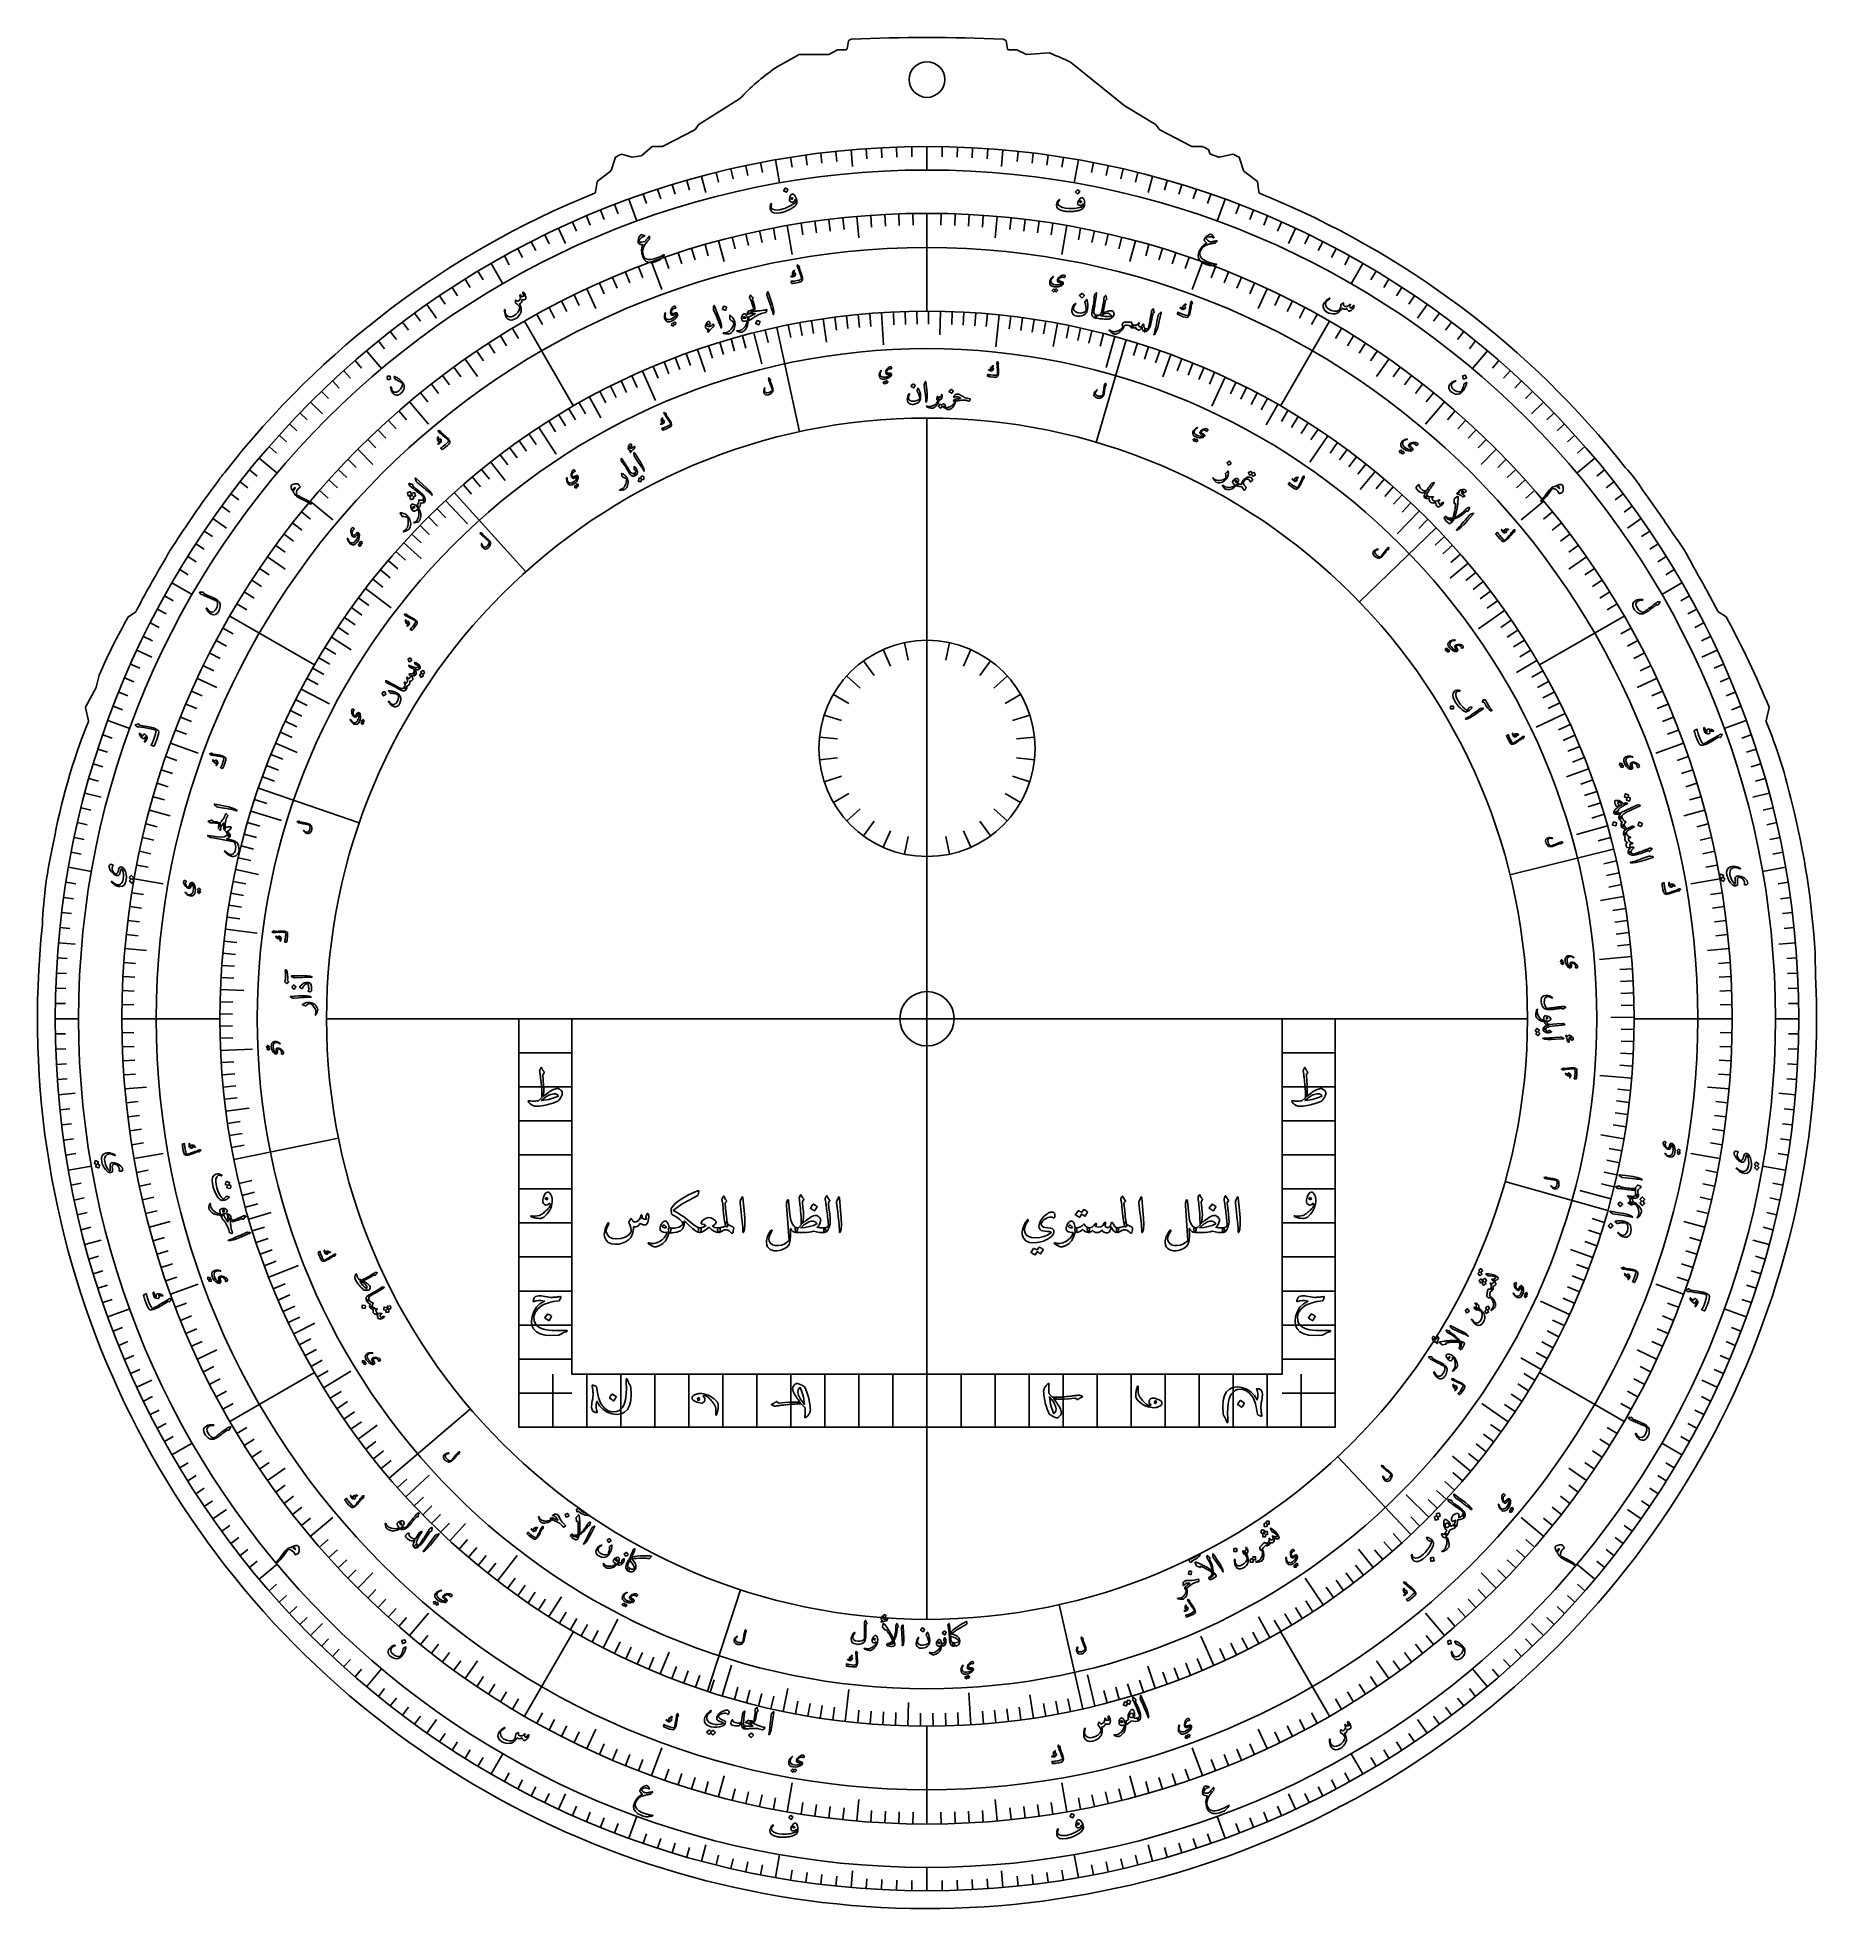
# Model space of a CAD drawing. Header units: millimetres. Extents: x -92 to 93, y -93 to 102.
import ezdxf

# ---------------------------------------------------------------- set-up
doc = ezdxf.new("R2010")
doc.units = ezdxf.units.MM
for name, color, linetype in [('CUT_INNER', 6, 'Continuous'), ('CUT_OUTER', 1, 'Continuous'), ('ENGRAVE', 7, 'Continuous'), ('ENGRAVE_FINE', 8, 'Continuous'), ('TEXT', 5, 'Continuous')]:
    doc.layers.add(name, color=color, linetype=linetype)

msp = doc.modelspace()

# ---------------------------------------------------------------- linework, layer by layer
at = {"layer": 'CUT_INNER'}
for centre, radius in [((0, 97.6222), 1.85), ((0, 0), 2.825)]:
    msp.add_circle(centre, radius, dxfattribs=at)
at = {"layer": 'CUT_OUTER'}
for points in [[(-8.3162, 100.832), (-8.1785, 101.6596), (-8.1778, 101.6629)], [(8.2296, 101.6629), (8.2303, 101.6596), (8.368, 100.832)], [(-15.8207, 98.7974), (-13.279, 100.2274), (-13.2755, 100.2291), (-13.2718, 100.2293), (-10.2844, 100.2293)], [(-10.2173, 100.2451), (-9.2966, 100.705), (-9.2934, 100.7064), (-9.29, 100.7066), (-8.4641, 100.7066)], [(8.5159, 100.7066), (9.3409, 100.7066), (9.3443, 100.7064), (9.3475, 100.705), (10.2644, 100.2475)], [(10.3414, 100.232), (12.6865, 100.3882), (12.69, 100.3882)], [(14.9202, 99.4327), (14.9229, 99.4307), (20.6472, 94.819), (20.6641, 94.8072), (23.8381, 92.9032), (23.8408, 92.9013), (23.8428, 92.8987), (24.1379, 92.4552)], [(-24.087, 92.4551), (-23.7913, 92.8982), (-23.789, 92.9013), (-23.7858, 92.9036), (-19.4977, 95.6037), (-19.4882, 95.6102), (-19.4792, 95.6174)], [(-27.4204, 90.6884), (-24.1422, 92.4055)], [(24.1932, 92.4054), (27.4722, 90.6884)], [(-32.8546, 88.1651), (-32.3928, 89.5522), (-32.3915, 89.5556)], [(-31.7543, 89.8747), (-31.751, 89.8739), (-30.6714, 89.565)], [(-30.6053, 89.5613), (-29.7244, 89.7089)], [(-29.6516, 89.7429), (-28.5715, 90.6688), (-28.5686, 90.6711), (-28.5648, 90.6713), (-27.49, 90.6713)], [(27.5418, 90.6713), (28.616, 90.6713), (28.6195, 90.6711)], [(29.2567, 90.352), (29.258, 90.3487), (29.3922, 89.946)], [(29.487, 89.8511), (30.3329, 89.5689)], [(30.413, 89.5648), (31.8025, 89.8741), (31.8061, 89.8747)], [(32.4424, 89.5556), (32.4437, 89.5522), (32.9064, 88.1651)], [(-34.4547, 85.9414), (-34.3032, 87.0038), (-34.3025, 87.0073), (-34.2999, 87.0096), (-32.9048, 88.0941)], [(32.9566, 88.0941), (34.3517, 87.0096), (34.3543, 87.0073), (34.355, 87.0038), (34.5065, 85.9414)], [(-34.8732, 85.6744), (-34.5482, 85.8056), (-34.4973, 85.8564)], [(34.5491, 85.8564), (34.6351, 85.7705), (34.8732, 85.6744)], [(-73.0594, 56.7318), (-72.922, 56.9089)], [(-78.2095, 49.391), (-78.149, 49.4873)], [(-83.0482, 41.7664), (-83.0451, 41.7687), (-82.268, 42.2865)], [(82.241, 42.3389), (83.0959, 41.7688), (83.0991, 41.7664)], [(-86.3886, 34.4569), (-86.0759, 35.7093), (-86.0747, 35.7132)], [(-87.1989, 30.9769), (-87.5079, 32.3648), (-87.5085, 32.3685), (-87.5069, 32.3719), (-86.4021, 34.4221)], [(87.5594, 32.3685), (87.5588, 32.3651), (87.2507, 30.9768)], [(92.3391, 6.8774), (92.4013, 4.2627)]]:
    msp.add_lwpolyline(points, dxfattribs=at)
for centre, radius, start, end in [((-6.3482, 98.4015), 3.7395, 113.839998, 119.291051), ((0.0254, -69.5714), 171.5747, 87.365904, 92.634089), ((6.3542, 98.3008), 3.8498, 60.846966, 66.153997), ((-10.2844, 100.3793), 0.15, 270, 296.542861), ((-8.4641, 100.8566), 0.15, 270, 350.55565), ((8.5159, 100.8566), 0.15, 189.44435, 270), ((10.3314, 100.3817), 0.15, 243.479295, 273.809658), ((3.6892, 76.2999), 25.715, 64.103453, 69.511296), ((-2.0556, 79.2664), 23.8942, 125.175364, 136.818896), ((-24.2118, 92.5383), 0.15, 297.644791, 326.284365), ((24.2628, 92.5383), 0.15, 213.638888, 242.36172), ((-28.8394, 83.2579), 7.2304, 113.775121, 119.424425), ((-30.6301, 89.7093), 0.15, 254.035782, 279.507288), ((-29.7492, 89.8568), 0.15, 279.507288, 310.60521), ((-27.49, 90.8213), 0.15, 270, 297.644791), ((27.5418, 90.8213), 0.15, 242.36172, 270), ((25.5221, 83.69), 7.6373, 60.726194, 66.07446), ((29.5345, 89.9934), 0.15, 198.434949, 251.548429), ((30.3804, 89.7112), 0.15, 251.548429, 282.548376), ((28.8773, 83.2401), 7.2523, 60.555445, 66.18118), ((-32.9969, 88.2125), 0.15, 307.862186, 341.587233), ((33.0487, 88.2125), 0.15, 198.446038, 232.137814), ((0, 0), 92.5, 112.148438, 142.03125), ((-34.6032, 85.9626), 0.15, 314.944535, 351.883201), ((34.655, 85.9626), 0.15, 188.116799, 225.055465), ((0.0021, 0.0038), 92.4957, 38.246597, 67.851907), ((-69.9911, 53.7673), 4.2665, 135.985993, 148.916343), ((63.8654, 48.8146), 12.1835, 30.88985, 43.902134), ((-0.0642, 0.0426), 92.423, 142.762191, 147.657275), ((0.3195, 0.2246), 92.1094, 32.971824, 36.543369), ((-71.9675, 44.4886), 7.937, 141.854809, 154.705931), ((63.8161, 39.5085), 17.5335, 25.31901, 38.207007), ((-0.5744, 0.3213), 91.8418, 148.81315, 152.81087), ((0.6591, 0.3686), 91.7449, 27.223863, 30.553807), ((-29.3694, 11.144), 61.7992, 150.296366, 156.573938), ((-1.6678, -4.2224), 96.4385, 22.297897, 28.481279), ((-86.5341, 34.4933), 0.15, 331.680927, 345.983325), ((-26.2892, 6.5189), 65.6107, 158.191072, 169.749997), ((-87.3454, 30.9443), 0.15, 340.458426, 12.548376), ((87.3971, 30.9443), 0.15, 167.486849, 199.532043), ((38.6636, 10.9002), 52.5449, 12.563661, 22.365395), ((11.4489, 2.2831), 81.0206, 3.250685, 14.325449), ((-46.5033, 7.971), 45.5124, 167.019613, 177.696443), ((0.0002, -0.0002), 92.4998, 173.917974, 358.242301), ((0.3339, -0.0031), 92.1662, 358.23773, 2.652799)]:
    msp.add_arc(centre, radius, start, end, dxfattribs=at)
at = {"layer": 'ENGRAVE'}
for points in [[(-7.9007, 90.305), (-7.7495, 88.5773)], [(0, 90.65), (0, 88.2219)], [(7.9007, 90.305), (7.7495, 88.5773)], [(-23.4619, 87.5612), (-23.0131, 85.8859)], [(-15.7412, 89.2728), (-15.3196, 86.8816)], [(15.7412, 89.2728), (15.3196, 86.8816)], [(23.4619, 87.5612), (23.0131, 85.8859)], [(-31.0041, 85.1831), (-30.1737, 82.9014)], [(0, 83.7125), (0, 73.5375)], [(31.0041, 85.1831), (30.1737, 82.9014)], [(-38.3103, 82.1568), (-37.5774, 80.5849)], [(-14.5365, 82.4407), (-14.0065, 79.4346)], [(-7.296, 83.3939), (-7.1009, 81.164)], [(7.296, 83.3939), (7.1009, 81.164)], [(14.5365, 82.4407), (14.0065, 79.4346)], [(38.3103, 82.1568), (37.5774, 80.5849)], [(-21.6664, 80.8601), (-21.087, 78.6978)], [(21.6664, 80.8601), (21.087, 78.6978)], [(-45.325, 78.5052), (-44.1109, 76.4024)], [(-28.6314, 78.664), (-27.5873, 75.7956)], [(28.6314, 78.664), (27.5873, 75.7956)], [(45.325, 78.5052), (44.1109, 76.4024)], [(-35.3784, 75.8693), (-34.4324, 73.8405)], [(35.3784, 75.8693), (34.4324, 73.8405)], [(-51.9947, 74.2561), (-50.9999, 72.8354)], [(51.9947, 74.2561), (50.9999, 72.8354)], [(-41.8562, 72.4972), (-36.7687, 63.6853)], [(-10.8031, 72.7397), (-10.4444, 70.3241)], [(-4.7196, 73.3859), (-4.5059, 70.0628)], [(1.3955, 73.5243), (1.3491, 71.0827)], [(7.5012, 73.1539), (7.1615, 69.8413)], [(13.5567, 72.2771), (13.1065, 69.877)], [(41.8563, 72.4972), (36.7688, 63.6853)], [(-18.0043, 71.2994), (-17.1891, 68.0708)], [(-15.6198, 71.8595), (-13.2621, 61.0128)], [(20.6999, 70.564), (17.5754, 59.9128)], [(19.5214, 70.8991), (18.6374, 67.6886)], [(-58.2687, 69.4419), (-56.7079, 67.5819)], [(-48.0155, 68.5733), (-46.7316, 66.7396)], [(-23.8755, 69.5537), (-23.0827, 67.244)], [(25.3551, 69.0281), (24.5131, 66.7359)], [(48.0155, 68.5733), (46.7316, 66.7396)], [(58.2687, 69.4419), (56.7079, 67.5819)], [(-29.5862, 67.3232), (-28.2465, 64.2746)], [(31.0182, 66.6756), (29.6136, 63.6563)], [(-35.0974, 64.6215), (-33.9319, 62.4755)], [(-64.0992, 64.0992), (-62.8728, 62.8728)], [(-53.8094, 64.1275), (-51.8472, 61.7891)], [(0, -62.4375), (0, 62.4375)], [(36.4719, 63.8558), (35.2608, 61.7353)], [(53.8094, 64.1275), (51.8472, 61.7891)], [(64.0992, 64.0992), (62.8728, 62.8728)], [(-40.3711, 61.465), (-38.5429, 58.6816)], [(41.6785, 60.586), (39.7912, 57.8425)], [(-59.1937, 59.1937), (-57.6108, 57.6108)], [(59.1937, 59.1937), (57.6108, 57.6108)], [(-69.4419, 58.2687), (-67.5819, 56.7079)], [(-45.3702, 57.8732), (-43.8636, 55.9514)], [(46.6014, 56.8865), (45.0539, 54.9974)], [(69.4419, 58.2687), (67.5819, 56.7079)], [(-49.148, 54.7014), (-41.7294, 46.4445)], [(-64.1275, 53.8094), (-61.7891, 51.8472)], [(-50.0594, 53.8686), (-47.7925, 51.4292)], [(51.2054, 52.7804), (48.8867, 50.3903)], [(64.1275, 53.8094), (61.7891, 51.8472)], [(-74.2561, 51.9947), (-72.8354, 50.9999)], [(52.9502, 51.0298), (44.9577, 43.3272)], [(74.2561, 51.9947), (72.8354, 50.9999)], [(-54.4045, 49.4763), (-52.5979, 47.8334)], [(-68.5733, 48.0155), (-66.7396, 46.7316)], [(56.2623, 47.3531), (54.394, 45.7807)], [(68.5733, 48.0155), (66.7396, 46.7316)], [(-78.5052, 45.325), (-76.4024, 44.1109)], [(78.5052, 45.325), (76.4024, 44.1109)], [(-58.3736, 44.7246), (-55.7303, 42.6993)], [(-72.4972, 41.8562), (-63.6853, 36.7687)], [(60.0495, 42.4478), (57.3303, 40.5257)], [(72.4972, 41.8562), (63.6853, 36.7687)], [(-61.9364, 39.6439), (-59.8797, 38.3275)], [(-2.3367, 39.09), (-1.9472, 37.2578)], [(0, 39.3356), (0, 37.4625)], [(2.3367, 39.09), (1.9472, 37.2578)], [(-82.1568, 38.3103), (-80.5849, 37.5774)], [(-6.606, 37.1892), (-5.505, 35.6738)], [(-4.5712, 38.364), (-3.8093, 36.6528)], [(4.5712, 38.364), (3.8093, 36.6528)], [(6.606, 37.1892), (5.505, 35.6738)], [(63.4176, 37.2286), (61.3117, 35.9923)], [(82.1568, 38.3103), (80.5849, 37.5774)], [(-75.8693, 35.3784), (-73.8405, 34.4324)], [(-8.352, 35.6171), (-6.96, 34.3637)], [(8.352, 35.6171), (6.96, 34.3637)], [(75.8693, 35.3784), (73.8405, 34.4324)], [(-65.0652, 34.2678), (-62.1189, 32.7161)], [(-9.733, 33.7163), (-8.1109, 32.7797)], [(9.733, 33.7163), (8.1109, 32.7797)], [(-10.6887, 31.5698), (-8.9072, 30.991)], [(10.6887, 31.5698), (8.9072, 30.991)], [(66.3398, 31.73), (63.3357, 30.2932)], [(-85.1831, 31.0041), (-82.9014, 30.1737)], [(-11.1772, 29.2716), (-9.3143, 29.0758)], [(11.1772, 29.2716), (9.3143, 29.0758)], [(85.1831, 31.0041), (82.9014, 30.1737)], [(-78.664, 28.6314), (-75.7956, 27.5873)], [(-67.7346, 28.632), (-65.4853, 27.6812)], [(78.664, 28.6314), (75.7956, 27.5873)], [(-11.1772, 26.9221), (-9.3143, 27.1179)], [(11.1772, 26.9221), (9.3143, 27.1179)], [(68.792, 25.9889), (66.5076, 25.1259)], [(-87.5612, 23.4619), (-85.8859, 23.0131)], [(-69.524, 23.962), (-59.0298, 20.3451)], [(-10.6887, 24.6239), (-8.9072, 25.2027)], [(-9.733, 22.4775), (-8.1109, 23.4141)], [(9.733, 22.4775), (8.1109, 23.4141)], [(10.6887, 24.6239), (8.9072, 25.2027)], [(87.5612, 23.4619), (85.8859, 23.0131)], [(-80.8601, 21.6664), (-78.6978, 21.087)], [(-70.2998, 21.5802), (-67.1164, 20.603)], [(-8.352, 20.5767), (-6.96, 21.83)], [(8.352, 20.5767), (6.96, 21.83)], [(80.8601, 21.6664), (78.6978, 21.087)], [(-6.606, 19.0045), (-5.505, 20.5199)], [(-4.5712, 17.8298), (-3.8093, 19.541)], [(4.5712, 17.8298), (3.8093, 19.541)], [(6.606, 19.0045), (5.505, 20.5199)], [(70.753, 20.0444), (67.5491, 19.1367)], [(-2.3367, 17.1037), (-1.9472, 18.9359)], [(0, 16.8581), (0, 18.7313)], [(2.3367, 17.1037), (1.9472, 18.9359)], [(71.3957, 17.6188), (60.619, 14.9593)], [(-89.2728, 15.7412), (-86.8816, 15.3196)], [(89.2728, 15.7412), (86.8816, 15.3196)], [(-82.4407, 14.5365), (-79.4346, 14.0065)], [(-71.8832, 15.5104), (-69.4961, 14.9953)], [(82.4407, 14.5365), (79.4346, 14.0065)], [(72.4324, 12.7006), (70.0271, 12.2789)], [(-90.305, 7.9007), (-88.5773, 7.7495)], [(-72.9458, 9.3102), (-69.6426, 8.8886)], [(90.305, 7.9007), (88.5773, 7.7495)], [(-83.3939, 7.296), (-81.164, 7.1009)], [(73.2535, 6.4562), (69.9364, 6.1639)], [(83.3939, 7.296), (81.164, 7.1009)], [(-73.4753, 3.024), (-71.0354, 2.9236)], [(-90.65, 0), (-88.2219, 0)], [(-83.7125, 0), (-73.5375, 0)], [(-62.4375, 0), (62.4375, 0)], [(-42.4575, 0), (-42.4575, -42.4575), (42.4575, -42.4575), (42.4575, 0)], [(-42.4575, 0), (-36.938, 0)], [(-36.938, 0), (-36.938, -36.938), (36.938, -36.938), (36.938, 0)], [(0, 0), (0, -42.4575)], [(42.4575, 0), (36.938, 0)], [(73.5374, 0.1464), (71.0954, 0.1416)], [(83.7125, 0), (73.5375, 0)], [(90.65, 0), (88.2219, 0)], [(-73.4633, -3.3026), (-70.1367, -3.153)], [(-42.4575, -3.5381), (-36.938, -3.5381)], [(42.4575, -3.5381), (36.938, -3.5381)], [(-90.305, -7.9007), (-88.5773, -7.7495)], [(-83.3939, -7.296), (-81.164, -7.1009)], [(-42.4575, -7.0763), (-36.938, -7.0763)], [(42.4575, -7.0763), (36.938, -7.0763)], [(73.2771, -6.1826), (69.9589, -5.9026)], [(83.3939, -7.296), (81.164, -7.1009)], [(90.305, -7.9007), (88.5773, -7.7495)], [(-72.9052, -9.6228), (-70.4842, -9.3032)], [(-42.4575, -10.6144), (-36.938, -10.6144)], [(42.4575, -10.6144), (36.938, -10.6144)], [(-72.065, -14.6425), (-61.1873, -12.4323)], [(72.4701, -12.4837), (70.0636, -12.0691)], [(-89.2728, -15.7412), (-86.8816, -15.3196)], [(-82.4407, -14.5365), (-79.4346, -14.0065)], [(-42.4575, -14.1525), (-36.938, -14.1525)], [(42.4575, -14.1525), (36.938, -14.1525)], [(82.4407, -14.5365), (79.4346, -14.0065)], [(89.2728, -15.7412), (86.8816, -15.3196)], [(70.7822, -19.9409), (60.0981, -16.931)], [(-42.4575, -17.6906), (-36.938, -17.6906)], [(42.4575, -17.6906), (36.938, -17.6906)], [(71.1177, -18.7091), (67.8973, -17.8619)], [(-80.8601, -21.6664), (-78.6978, -21.087)], [(-70.5254, -20.8312), (-68.1834, -20.1394)], [(-42.4575, -21.2288), (-36.938, -21.2288)], [(42.4575, -21.2288), (36.938, -21.2288)], [(80.8601, -21.6664), (78.6978, -21.087)], [(-87.5612, -23.4619), (-85.8859, -23.0131)], [(87.5612, -23.4619), (85.8859, -23.0131)], [(-42.4575, -24.7669), (-36.938, -24.7669)], [(42.4575, -24.7669), (36.938, -24.7669)], [(69.2256, -24.8109), (66.9268, -23.987)], [(-68.4489, -26.8797), (-65.3493, -25.6625)], [(-78.664, -28.6314), (-75.7956, -27.5873)], [(-42.4575, -28.305), (-36.938, -28.305)], [(42.4575, -28.305), (36.938, -28.305)], [(78.664, -28.6314), (75.7956, -27.5873)], [(-85.1831, -31.0041), (-82.9014, -30.1737)], [(66.8037, -30.7414), (63.7786, -29.3493)], [(85.1831, -31.0041), (82.9014, -30.1737)], [(-65.847, -32.7404), (-63.6604, -31.6532)], [(-42.4575, -31.8431), (-36.938, -31.8431)], [(42.4575, -31.8431), (36.938, -31.8431)], [(-75.8693, -35.3784), (-73.8405, -34.4324)], [(75.8693, -35.3784), (73.8405, -34.4324)], [(-72.4972, -41.8562), (-63.6853, -36.7687)], [(-62.7359, -38.3663), (-59.895, -36.629)], [(-42.4575, -35.3813), (-36.938, -35.3813)], [(-38.9194, -42.4575), (-38.9194, -36.938)], [(-35.3813, -42.4575), (-35.3813, -36.938)], [(-31.8431, -42.4575), (-31.8431, -36.938)], [(-28.305, -42.4575), (-28.305, -36.938)], [(-24.7669, -42.4575), (-24.7669, -36.938)], [(-21.2288, -42.4575), (-21.2288, -36.938)], [(-17.6906, -42.4575), (-17.6906, -36.938)], [(-14.1525, -42.4575), (-14.1525, -36.938)], [(-10.6144, -42.4575), (-10.6144, -36.938)], [(-7.0763, -42.4575), (-7.0763, -36.938)], [(-3.5381, -42.4575), (-3.5381, -36.938)], [(0, -42.4575), (0, -36.938)], [(0, -42.4575), (0, -36.938)], [(3.5381, -42.4575), (3.5381, -36.938)], [(7.0763, -42.4575), (7.0763, -36.938)], [(10.6144, -42.4575), (10.6144, -36.938)], [(14.1525, -42.4575), (14.1525, -36.938)], [(17.6906, -42.4575), (17.6906, -36.938)], [(21.2288, -42.4575), (21.2288, -36.938)], [(24.7669, -42.4575), (24.7669, -36.938)], [(28.305, -42.4575), (28.305, -36.938)], [(31.8431, -42.4575), (31.8431, -36.938)], [(35.3813, -42.4575), (35.3813, -36.938)], [(42.4575, -35.3813), (36.938, -35.3813)], [(38.9194, -42.4575), (38.9194, -36.938)], [(63.8665, -36.4532), (61.7457, -35.2426)], [(72.4972, -41.8562), (63.6853, -36.7687)], [(-82.1568, -38.3103), (-80.5849, -37.5774)], [(82.1568, -38.3103), (80.5849, -37.5774)], [(-55.9201, -47.7567), (-47.4794, -40.5481)], [(-42.4575, -38.9194), (-36.938, -38.9194)], [(42.4575, -38.9194), (36.938, -38.9194)], [(60.4329, -41.9002), (57.6963, -40.0028)], [(-59.1358, -43.7119), (-57.172, -42.2603)], [(-78.5052, -45.325), (-76.4024, -44.1109)], [(78.5052, -45.325), (76.4024, -44.1109)], [(50.315, -53.6299), (42.7203, -45.5348)], [(56.5261, -47.0378), (54.6491, -45.4758)], [(-68.5733, -48.0155), (-66.7396, -46.7316)], [(-54.2054, -49.6944), (-51.7508, -47.4441)], [(68.5733, -48.0155), (66.7396, -46.7316)], [(52.1738, -51.8234), (49.8112, -49.4766)], [(-74.2561, -51.9947), (-72.8354, -50.9999)], [(-64.1275, -53.8094), (-61.7891, -51.8472)], [(-49.6228, -54.271), (-47.9749, -52.4688)], [(64.1275, -53.8094), (61.7891, -51.8472)], [(74.2561, -51.9947), (72.8354, -50.9999)], [(-44.6452, -58.4343), (-42.6235, -55.7883)], [(46.4076, -57.0447), (44.8665, -55.1504)], [(-69.4419, -58.2687), (-67.5819, -56.7079)], [(-59.1937, -59.1937), (-57.6108, -57.6108)], [(41.1919, -60.9179), (39.3266, -58.1593)], [(59.1937, -59.1937), (57.6108, -57.6108)], [(69.4419, -58.2687), (67.5819, -56.7079)], [(-39.3102, -62.1488), (-38.0048, -60.085)], [(-22.8336, -69.9027), (-19.3871, -59.3514)], [(-53.8094, -64.1275), (-51.8472, -61.7891)], [(16.1957, -71.7319), (13.7511, -60.9044)], [(35.6455, -64.3208), (34.4618, -62.1848)], [(53.8094, -64.1275), (51.8472, -61.7891)], [(-64.0992, -64.0992), (-62.8728, -62.8728)], [(-41.8562, -72.4972), (-36.7687, -63.6853)], [(-33.6592, -65.3821), (-32.135, -62.4214)], [(29.8116, -67.2238), (28.4616, -64.1797)], [(41.8563, -72.4972), (36.7688, -63.6853)], [(64.0992, -64.0992), (62.8728, -62.8728)], [(-27.7362, -68.1063), (-26.8152, -65.8446)], [(-58.2687, -69.4419), (-56.7079, -67.5819)], [(-48.0155, -68.5733), (-46.7316, -66.7396)], [(-21.2851, -70.3897), (-20.3213, -67.2022)], [(23.7362, -69.6014), (22.948, -67.2901)], [(48.0155, -68.5733), (46.7316, -66.7396)], [(58.2687, -69.4419), (56.7079, -67.5819)], [(-14.9546, -72.0009), (-14.458, -69.6099)], [(-8.5023, -73.0443), (-8.1173, -69.7367)], [(17.4681, -71.4327), (16.6771, -68.198)], [(-1.9807, -73.5108), (-1.9149, -71.0697)], [(4.5571, -73.3962), (4.3508, -70.0726)], [(11.0577, -72.7014), (10.6905, -70.2871)], [(-51.9947, -74.2561), (-50.9999, -72.8354)], [(-35.3784, -75.8693), (-34.4324, -73.8405)], [(0, -83.7125), (0, -73.5375)], [(35.3784, -75.8693), (34.4324, -73.8405)], [(51.9947, -74.2561), (50.9999, -72.8354)], [(-28.6314, -78.664), (-27.5873, -75.7956)], [(28.6314, -78.664), (27.5873, -75.7956)], [(-45.325, -78.5052), (-44.1109, -76.4024)], [(45.325, -78.5052), (44.1109, -76.4024)], [(-21.6664, -80.8601), (-21.087, -78.6978)], [(-14.5365, -82.4407), (-14.0065, -79.4346)], [(14.5365, -82.4407), (14.0065, -79.4346)], [(21.6664, -80.8601), (21.087, -78.6978)], [(-38.3103, -82.1568), (-37.5774, -80.5849)], [(-7.296, -83.3939), (-7.1009, -81.164)], [(7.296, -83.3939), (7.1009, -81.164)], [(38.3103, -82.1568), (37.5774, -80.5849)], [(-31.0041, -85.1831), (-30.1737, -82.9014)], [(31.0041, -85.1831), (30.1737, -82.9014)], [(-23.4619, -87.5612), (-23.0131, -85.8859)], [(-15.7412, -89.2728), (-15.3196, -86.8816)], [(15.7412, -89.2728), (15.3196, -86.8816)], [(23.4619, -87.5612), (23.0131, -85.8859)], [(-7.9007, -90.305), (-7.7495, -88.5773)], [(0, -90.65), (0, -88.2219)], [(7.9007, -90.305), (7.7495, -88.5773)]]:
    msp.add_lwpolyline(points, dxfattribs=at)
for centre, radius in [((0, 0), 90.65), ((0, 0), 90.65), ((0, 0), 88.2219), ((0, 0), 83.7125), ((0, 0), 83.7125), ((0, 0), 80.1513), ((0, 0), 73.5375), ((0, 0), 73.5375), ((0, 0), 69.6525), ((0, 0), 62.4375), ((0, 0), 62.4375), ((0, 28.0969), 11.2388)]:
    msp.add_circle(centre, radius, dxfattribs=at)
at = {"layer": 'ENGRAVE_FINE'}
for points in [[(-14.1808, 89.5339), (-14.018, 88.5061)], [(-12.616, 89.7678), (-12.4712, 88.7373)], [(-11.0475, 89.9743), (-10.9206, 88.9414)], [(-9.4755, 90.1534), (-9.3667, 89.1185)], [(-6.3234, 90.4292), (-6.2508, 89.3911)], [(-4.7443, 90.5258), (-4.6898, 89.4866)], [(-3.1636, 90.5948), (-3.1273, 89.5548)], [(-1.5821, 90.6362), (-1.5639, 89.5957)], [(1.5821, 90.6362), (1.5639, 89.5957)], [(3.1636, 90.5948), (3.1273, 89.5548)], [(4.7443, 90.5258), (4.6898, 89.4866)], [(6.3234, 90.4292), (6.2508, 89.3911)], [(9.4755, 90.1534), (9.3667, 89.1185)], [(11.0475, 89.9743), (10.9206, 88.9414)], [(12.616, 89.7678), (12.4712, 88.7373)], [(14.1808, 89.5339), (14.018, 88.5061)], [(-21.9302, 87.9573), (-21.6785, 86.9476)], [(-20.3918, 88.3266), (-20.1577, 87.3127)], [(-18.8472, 88.6691), (-18.6308, 87.6512)], [(-17.2968, 88.9845), (-17.0983, 87.963)], [(17.2968, 88.9845), (17.0983, 87.963)], [(18.8472, 88.6691), (18.6308, 87.6512)], [(20.3918, 88.3266), (20.1577, 87.3127)], [(21.9302, 87.9573), (21.6785, 86.9476)], [(-29.5128, 85.7113), (-29.174, 84.7273)], [(-28.0124, 86.2133), (-27.6908, 85.2236)], [(-26.5035, 86.689), (-26.1992, 85.6939)], [(-24.9865, 87.1384), (-24.6997, 86.1381)], [(24.9865, 87.1384), (24.6997, 86.1381)], [(26.5035, 86.689), (26.1992, 85.6939)], [(28.0124, 86.2133), (27.6908, 85.2236)], [(29.5128, 85.7113), (29.174, 84.7273)], [(-33.9581, 84.0492), (-33.5683, 83.0844)], [(-32.4861, 84.6291), (-32.1131, 83.6576)], [(-2.9215, 83.6615), (-2.8789, 82.4412)], [(-1.461, 83.6998), (-1.4397, 82.4789)], [(1.461, 83.6998), (1.4397, 82.4789)], [(2.9215, 83.6615), (2.8789, 82.4412)], [(32.4861, 84.6291), (32.1131, 83.6576)], [(33.9581, 84.0492), (33.5683, 83.0844)], [(-36.8707, 82.8129), (-36.4474, 81.8622)], [(-35.4198, 83.4438), (-35.0132, 82.4859)], [(-17.4048, 81.8832), (-17.1509, 80.6889)], [(-15.9731, 82.1745), (-15.7401, 80.9759)], [(-13.0955, 82.6819), (-12.9045, 81.4759)], [(-11.6505, 82.8978), (-11.4806, 81.6887)], [(-10.202, 83.0885), (-10.0532, 81.8766)], [(-8.7503, 83.2539), (-8.6227, 82.0396)], [(-5.8395, 83.5086), (-5.7543, 82.2906)], [(-4.3812, 83.5978), (-4.3173, 82.3784)], [(4.3812, 83.5978), (4.3173, 82.3784)], [(5.8395, 83.5086), (5.7543, 82.2906)], [(8.7503, 83.2539), (8.6227, 82.0396)], [(10.202, 83.0885), (10.0532, 81.8766)], [(11.6505, 82.8978), (11.4806, 81.6887)], [(13.0955, 82.6819), (12.9045, 81.4759)], [(15.9731, 82.1745), (15.7401, 80.9759)], [(17.4048, 81.8832), (17.1509, 80.6889)], [(35.4198, 83.4438), (35.0132, 82.4859)], [(36.8707, 82.8129), (36.4474, 81.8622)], [(-42.5576, 80.0392), (-42.0691, 79.1204)], [(-41.1542, 80.7697), (-40.6818, 79.8425)], [(-39.7383, 81.4757), (-39.2822, 80.5404)], [(-24.4752, 80.0547), (-24.1182, 78.887)], [(-23.0743, 80.4696), (-22.7377, 79.2959)], [(-20.2519, 81.2259), (-19.9565, 80.0411)], [(-18.8312, 81.567), (-18.5565, 80.3772)], [(18.8312, 81.567), (18.5565, 80.3772)], [(20.2519, 81.2259), (19.9565, 80.0411)], [(23.0743, 80.4696), (22.7377, 79.2959)], [(24.4752, 80.0547), (24.1182, 78.887)], [(39.7383, 81.4757), (39.2822, 80.5404)], [(41.1542, 80.7697), (40.6818, 79.8425)], [(42.5576, 80.0392), (42.0691, 79.1204)], [(-43.948, 79.2843), (-43.4435, 78.3741)], [(-29.9999, 78.1524), (-29.5623, 77.0124)], [(-27.2541, 79.1517), (-26.8566, 77.9972)], [(-25.8686, 79.6153), (-25.4913, 78.4541)], [(25.8686, 79.6153), (25.4913, 78.4541)], [(27.2541, 79.1517), (26.8566, 77.9972)], [(29.9999, 78.1524), (29.5623, 77.0124)], [(43.948, 79.2843), (43.4435, 78.3741)], [(-49.3715, 76.0255), (-48.8048, 75.1527)], [(-48.0372, 76.8756), (-47.4857, 75.9931)], [(-46.6882, 77.7022), (-46.1522, 76.8102)], [(-34.0489, 76.4752), (-33.5523, 75.3597)], [(-32.7091, 77.0578), (-32.232, 75.9338)], [(-31.3593, 77.6169), (-30.9019, 76.4848)], [(31.3593, 77.6169), (30.9019, 76.4848)], [(32.7091, 77.0578), (32.232, 75.9338)], [(34.0489, 76.4752), (33.5523, 75.3597)], [(46.6882, 77.7022), (46.1522, 76.8102)], [(48.0372, 76.8756), (47.4857, 75.9931)], [(49.3715, 76.0255), (48.8048, 75.1527)], [(-50.6908, 75.1523), (-50.1089, 74.2895)], [(-39.3006, 73.9138), (-38.7274, 72.8357)], [(-38.0047, 74.5884), (-37.4504, 73.5005)], [(-36.6971, 75.2403), (-36.1619, 74.1429)], [(36.6971, 75.2403), (36.1619, 74.1429)], [(38.0047, 74.5884), (37.4504, 73.5005)], [(39.3006, 73.9138), (38.7274, 72.8357)], [(50.6908, 75.1523), (50.1089, 74.2895)], [(-54.5545, 72.3963), (-53.9283, 71.5652)], [(-53.2827, 73.3374), (-52.6711, 72.4955)], [(-40.5846, 73.2166), (-39.9927, 72.1487)], [(-14.4211, 72.1096), (-14.1599, 70.8035)], [(-13.2185, 72.3397), (-12.9791, 71.0294)], [(-12.0124, 72.5497), (-11.7948, 71.2356)], [(-9.5909, 72.9094), (-9.4172, 71.5888)], [(-8.3761, 73.0589), (-8.2244, 71.7356)], [(-7.1591, 73.1882), (-7.0294, 71.8625)], [(-5.9401, 73.2972), (-5.8325, 71.9695)], [(-3.4978, 73.4543), (-3.4344, 72.1238)], [(-2.275, 73.5023), (-2.2338, 72.1709)], [(-1.0517, 73.53), (-1.0327, 72.1981)], [(0.1719, 73.5373), (0.1688, 72.2053)], [(2.6187, 73.4909), (2.5712, 72.1597)], [(3.8412, 73.4371), (3.7716, 72.1069)], [(5.0626, 73.363), (4.9709, 72.0342)], [(6.2828, 73.2686), (6.169, 71.9415)], [(8.7176, 73.019), (8.5597, 71.6963)], [(9.9317, 72.8637), (9.7518, 71.5439)], [(11.1431, 72.6883), (10.9413, 71.3717)], [(12.3516, 72.4928), (12.1278, 71.1797)], [(14.7582, 72.0414), (14.4909, 70.7365)], [(40.5846, 73.2166), (39.9927, 72.1487)], [(53.2827, 73.3374), (52.6711, 72.4955)], [(54.5545, 72.3963), (53.9283, 71.5652)], [(-57.0479, 70.4483), (-56.393, 69.6396)], [(-55.8097, 71.4332), (-55.169, 70.6132)], [(-45.5931, 70.2072), (-44.9281, 69.1832)], [(-44.3609, 70.9922), (-43.7138, 69.9568)], [(-43.1151, 71.7556), (-42.4863, 70.709)], [(-21.5441, 70.3108), (-21.1539, 69.0373)], [(-20.3695, 70.6601), (-20.0006, 69.3802)], [(-19.1895, 70.9896), (-18.8419, 69.7038)], [(-16.8143, 71.5894), (-16.5098, 70.2927)], [(15.9557, 71.7856), (15.6667, 70.4854)], [(17.149, 71.51), (16.8384, 70.2147)], [(18.3377, 71.2144), (18.0055, 69.9245)], [(21.8728, 70.2093), (21.4766, 68.9376)], [(43.1151, 71.7556), (42.4863, 70.709)], [(44.3609, 70.9922), (43.7138, 69.9568)], [(45.5931, 70.2072), (44.9281, 69.1832)], [(55.8097, 71.4332), (55.169, 70.6132)], [(57.0479, 70.4483), (56.393, 69.6396)], [(-59.4718, 68.4144), (-58.789, 67.6291)], [(-46.8114, 69.4008), (-46.1287, 68.3886)], [(-27.3237, 68.2728), (-26.8288, 67.0362)], [(-26.1813, 68.719), (-25.7071, 67.4743)], [(-25.0318, 69.146), (-24.5784, 67.8936)], [(-22.7129, 69.942), (-22.3015, 68.6752)], [(23.0399, 69.835), (22.6226, 68.5701)], [(24.2007, 69.4413), (23.7624, 68.1835)], [(26.5026, 68.5957), (26.0226, 67.3532)], [(27.643, 68.1442), (27.1423, 66.9099)], [(46.8114, 69.4008), (46.1287, 68.3886)], [(59.4718, 68.4144), (58.789, 67.6291)], [(-61.8232, 66.2972), (-61.1134, 65.5361)], [(-60.6567, 67.3661), (-59.9604, 66.5927)], [(-50.3794, 66.8558), (-49.6446, 65.8806)], [(-49.205, 67.7248), (-48.4873, 66.737)], [(-31.8168, 66.2982), (-31.2405, 65.0973)], [(-30.7057, 66.8201), (-30.1495, 65.6098)], [(-28.4588, 67.8075), (-27.9433, 66.5793)], [(28.7759, 67.6736), (28.2547, 66.4478)], [(29.9011, 67.184), (29.3595, 65.9671)], [(32.1269, 66.1485), (31.545, 64.9503)], [(49.205, 67.7248), (48.4873, 66.737)], [(50.3794, 66.8558), (49.6446, 65.8806)], [(60.6567, 67.3661), (59.9604, 66.5927)], [(61.8232, 66.2972), (61.1134, 65.5361)], [(-62.9708, 65.2082), (-62.2479, 64.4596)], [(-52.682, 65.0568), (-51.9136, 64.1079)], [(-51.5386, 65.9664), (-50.7868, 65.0042)], [(-34.013, 65.1988), (-33.3969, 64.0178)], [(-32.9194, 65.7577), (-32.3231, 64.5667)], [(33.227, 65.6028), (32.6251, 64.4146)], [(34.318, 65.0387), (33.6964, 63.8607)], [(35.3998, 64.4563), (34.7586, 63.2888)], [(51.5386, 65.9664), (50.7868, 65.0042)], [(52.682, 65.0568), (51.9136, 64.1079)], [(62.9708, 65.2082), (62.2479, 64.4596)], [(-65.2082, 62.9708), (-64.4596, 62.2479)], [(-54.9203, 63.1786), (-54.1193, 62.2571)], [(-38.2925, 62.7809), (-37.5989, 61.6438)], [(-37.2375, 63.4124), (-36.563, 62.2638)], [(-36.1724, 64.026), (-35.5172, 62.8662)], [(37.5342, 63.2372), (36.8543, 62.0918)], [(38.5863, 62.6008), (37.8874, 61.4669)], [(54.9203, 63.1786), (54.1193, 62.2571)], [(65.2082, 62.9708), (64.4596, 62.2479)], [(-67.3661, 60.6567), (-66.5927, 59.9604)], [(-66.2972, 61.8232), (-65.5361, 61.1134)], [(-57.0918, 61.2234), (-56.2591, 60.3305)], [(-56.0146, 62.2105), (-55.1976, 61.3031)], [(-41.394, 60.7807), (-40.6442, 59.6798)], [(-39.3371, 62.1317), (-38.6246, 61.0063)], [(39.6279, 61.9467), (38.9101, 60.8246)], [(40.6587, 61.275), (39.9223, 60.1652)], [(56.0146, 62.2105), (55.1976, 61.3031)], [(57.0918, 61.2234), (56.2591, 60.3305)], [(66.2972, 61.8232), (65.5361, 61.1134)], [(67.3661, 60.6567), (66.5927, 59.9604)], [(-68.4144, 59.4718), (-67.6291, 58.789)], [(-58.1516, 60.2177), (-57.3034, 59.3394)], [(-44.3941, 58.6253), (-43.59, 57.5634)], [(-43.4058, 59.3608), (-42.6196, 58.2855)], [(-42.4057, 60.0793), (-41.6376, 58.9911)], [(42.6869, 59.8798), (41.9137, 58.7952)], [(43.6837, 59.1566), (42.8925, 58.085)], [(44.6686, 58.4165), (43.8595, 57.3584)], [(58.1516, 60.2177), (57.3034, 59.3394)], [(68.4144, 59.4718), (67.6291, 58.789)], [(-70.4483, 57.0479), (-69.6396, 56.393)], [(-61.2234, 57.0918), (-60.3305, 56.2591)], [(-60.2177, 58.1516), (-59.3394, 57.3034)], [(-46.334, 57.1045), (-45.4947, 56.0702)], [(45.6412, 57.6597), (44.8145, 56.6153)], [(60.2177, 58.1516), (59.3394, 57.3034)], [(61.2234, 57.0918), (60.3305, 56.2591)], [(70.4483, 57.0479), (69.6396, 56.393)], [(-72.3963, 54.5545), (-71.5652, 53.9283)], [(-71.4332, 55.8097), (-70.6132, 55.169)], [(-63.1786, 54.9203), (-62.2571, 54.1193)], [(-62.2105, 56.0146), (-61.3031, 55.1976)], [(-48.2231, 55.5184), (-47.3497, 54.5128)], [(-47.285, 56.3195), (-46.4285, 55.2994)], [(47.5488, 56.097), (46.6875, 55.0809)], [(48.4832, 55.2915), (47.605, 54.29)], [(49.4042, 54.47), (48.5094, 53.4834)], [(62.2105, 56.0146), (61.3031, 55.1976)], [(63.1786, 54.9203), (62.2571, 54.1193)], [(71.4332, 55.8097), (70.6132, 55.169)], [(72.3963, 54.5545), (71.5652, 53.9283)], [(-73.3374, 53.2827), (-72.4955, 52.6711)], [(-65.0568, 52.682), (-64.1079, 51.9136)], [(-50.957, 53.0203), (-50.034, 52.0599)], [(50.3117, 53.6329), (49.4004, 52.6615)], [(65.0568, 52.682), (64.1079, 51.9136)], [(73.3374, 53.2827), (72.4955, 52.6711)], [(-75.1523, 50.6908), (-74.2895, 50.1089)], [(-65.9664, 51.5386), (-65.0042, 50.7868)], [(-52.7099, 51.278), (-51.7551, 50.3492)], [(-51.8406, 52.1567), (-50.9016, 51.212)], [(52.085, 51.9126), (51.1415, 50.9723)], [(65.9664, 51.5386), (65.0042, 50.7868)], [(75.1523, 50.6908), (74.2895, 50.1089)], [(-76.0255, 49.3715), (-75.1527, 48.8048)], [(-67.7248, 49.205), (-66.737, 48.4873)], [(-66.8558, 50.3794), (-65.8806, 49.6446)], [(-53.5646, 50.3845), (-52.5944, 49.4719)], [(53.8007, 50.1323), (52.8262, 49.2242)], [(54.6365, 49.2201), (53.6468, 48.3286)], [(66.8558, 50.3794), (65.8806, 49.6446)], [(67.7248, 49.205), (66.737, 48.4873)], [(76.0255, 49.3715), (75.1527, 48.8048)], [(-77.7022, 46.6882), (-76.8102, 46.1522)], [(-76.8756, 48.0372), (-75.9931, 47.4857)], [(-69.4008, 46.8114), (-68.3886, 46.1287)], [(-56.039, 47.6171), (-55.024, 46.7546)], [(-55.2294, 48.5538), (-54.2291, 47.6743)], [(55.4571, 48.2937), (54.4526, 47.4189)], [(69.4008, 46.8114), (68.3886, 46.1287)], [(76.8756, 48.0372), (75.9931, 47.4857)], [(77.7022, 46.6882), (76.8102, 46.1522)], [(-70.2072, 45.5931), (-69.1832, 44.9281)], [(-57.6114, 45.7022), (-56.5678, 44.8744)], [(-56.8331, 46.6665), (-55.8037, 45.8212)], [(57.0519, 46.3987), (56.0185, 45.5583)], [(57.8257, 45.4308), (56.7783, 44.6079)], [(70.2072, 45.5931), (69.1832, 44.9281)], [(-79.2843, 43.948), (-78.3741, 43.4435)], [(-71.7556, 43.1151), (-70.709, 42.4863)], [(-70.9922, 44.3609), (-69.9568, 43.7138)], [(-59.1196, 43.7337), (-58.0488, 42.9415)], [(58.5834, 44.4495), (57.5222, 43.6443)], [(59.3247, 43.455), (58.2502, 42.6679)], [(70.9922, 44.3609), (69.9568, 43.7138)], [(71.7556, 43.1151), (70.709, 42.4863)], [(79.2843, 43.948), (78.3741, 43.4435)], [(-80.7697, 41.1542), (-79.8425, 40.6818)], [(-80.0392, 42.5576), (-79.1204, 42.0691)], [(-60.5619, 41.7136), (-59.4649, 40.958)], [(-59.8491, 42.73), (-58.765, 41.956)], [(60.7576, 41.428), (59.6571, 40.6776)], [(80.0392, 42.5576), (79.1204, 42.0691)], [(80.7697, 41.1542), (79.8425, 40.6818)], [(-81.4757, 39.7383), (-80.5404, 39.2822)], [(-73.9138, 39.3006), (-72.8357, 38.7274)], [(-73.2166, 40.5846), (-72.1487, 39.9927)], [(-61.2577, 40.6848), (-60.1482, 39.9479)], [(61.4486, 40.3959), (60.3356, 39.6642)], [(62.1225, 39.3518), (60.9972, 38.639)], [(73.2166, 40.5846), (72.1487, 39.9927)], [(73.9138, 39.3006), (72.8357, 38.7274)], [(81.4757, 39.7383), (80.5404, 39.2822)], [(-74.5884, 38.0047), (-73.5005, 37.4504)], [(-63.2415, 37.527), (-62.096, 36.8473)], [(-62.5978, 38.5912), (-61.4639, 37.8922)], [(62.7789, 38.2959), (61.6417, 37.6023)], [(74.5884, 38.0047), (73.5005, 37.4504)], [(-83.4438, 35.4198), (-82.4859, 35.0132)], [(-82.8129, 36.8707), (-81.8622, 36.4474)], [(-75.2403, 36.6971), (-74.1429, 36.1619)], [(-64.4754, 35.365), (-63.3076, 34.7244)], [(-63.8675, 36.4515), (-62.7106, 35.7912)], [(64.0385, 36.1501), (62.8786, 35.4953)], [(64.6414, 35.0607), (63.4705, 34.4256)], [(75.2403, 36.6971), (74.1429, 36.1619)], [(82.8129, 36.8707), (81.8622, 36.4474)], [(83.4438, 35.4198), (82.4859, 35.0132)], [(-84.0492, 33.9581), (-83.0844, 33.5683)], [(-76.4752, 34.0489), (-75.3597, 33.5523)], [(-65.6366, 33.1602), (-64.4477, 32.5596)], [(65.226, 33.9607), (64.0446, 33.3455)], [(76.4752, 34.0489), (75.3597, 33.5523)], [(84.0492, 33.9581), (83.0844, 33.5683)], [(-84.6291, 32.4861), (-83.6576, 32.1131)], [(-77.6169, 31.3593), (-76.4848, 30.9019)], [(-77.0578, 32.7091), (-75.9338, 32.232)], [(-66.1894, 32.0426), (-64.9905, 31.4622)], [(65.7922, 32.8503), (64.6005, 32.2553)], [(77.0578, 32.7091), (75.9338, 32.232)], [(77.6169, 31.3593), (76.4848, 30.9019)], [(84.6291, 32.4861), (83.6576, 32.1131)], [(-85.7113, 29.5128), (-84.7273, 29.174)], [(-78.1524, 29.9999), (-77.0124, 29.5623)], [(-67.2386, 29.7782), (-66.0207, 29.2388)], [(-66.7235, 30.9151), (-65.5149, 30.3551)], [(66.8686, 30.6), (65.6574, 30.0457)], [(67.3783, 29.4605), (66.1579, 28.9269)], [(78.1524, 29.9999), (77.0124, 29.5623)], [(85.7113, 29.5128), (84.7273, 29.174)], [(-86.2133, 28.0124), (-85.2236, 27.6908)], [(-79.1517, 27.2541), (-77.9972, 26.8566)], [(-68.2113, 27.477), (-66.9757, 26.9793)], [(67.869, 28.312), (66.6396, 27.7992)], [(79.1517, 27.2541), (77.9972, 26.8566)], [(86.2133, 28.0124), (85.2236, 27.6908)], [(-86.689, 26.5035), (-85.6939, 26.1992)], [(-79.6153, 25.8686), (-78.4541, 25.4913)], [(-68.6685, 26.3135), (-67.4247, 25.8369)], [(68.3402, 27.1547), (67.1024, 26.6628)], [(79.6153, 25.8686), (78.4541, 25.4913)], [(86.689, 26.5035), (85.6939, 26.1992)], [(-87.1384, 24.9865), (-86.1381, 24.6997)], [(-80.0547, 24.4752), (-78.887, 24.1182)], [(-69.1061, 25.1417), (-67.8544, 24.6863)], [(69.2241, 24.815), (67.9703, 24.3655)], [(69.6364, 23.6332), (68.3751, 23.2051)], [(80.0547, 24.4752), (78.887, 24.1182)], [(87.1384, 24.9865), (86.1381, 24.6997)], [(-87.9573, 21.9302), (-86.9476, 21.6785)], [(-80.4696, 23.0743), (-79.2959, 22.7377)], [(-69.9219, 22.7747), (-68.6554, 22.3622)], [(70.0288, 22.444), (68.7603, 22.0375)], [(80.4696, 23.0743), (79.2959, 22.7377)], [(87.9573, 21.9302), (86.9476, 21.6785)], [(-88.3266, 20.3918), (-87.3127, 20.1577)], [(-81.2259, 20.2519), (-80.0411, 19.9565)], [(-70.6574, 20.3787), (-69.3776, 20.0096)], [(70.401, 21.2476), (69.1258, 20.8627)], [(81.2259, 20.2519), (80.0411, 19.9565)], [(88.3266, 20.3918), (87.3127, 20.1577)], [(-88.6691, 18.8472), (-87.6512, 18.6308)], [(-81.567, 18.8312), (-80.3772, 18.5565)], [(-71.3115, 17.9564), (-70.0198, 17.6311)], [(-70.9947, 19.1707), (-69.7088, 18.8234)], [(71.0846, 18.8347), (69.797, 18.4935)], [(81.567, 18.8312), (80.3772, 18.5565)], [(88.6691, 18.8472), (87.6512, 18.6308)], [(-88.9845, 17.2968), (-87.963, 17.0983)], [(-82.1745, 15.9731), (-80.9759, 15.7401)], [(-81.8832, 17.4048), (-80.6889, 17.1509)], [(-71.6077, 16.7362), (-70.3107, 16.433)], [(71.6861, 16.3971), (70.3877, 16.1001)], [(81.8832, 17.4048), (80.6889, 17.1509)], [(82.1745, 15.9731), (80.9759, 15.7401)], [(88.9845, 17.2968), (87.963, 17.0983)], [(-89.5339, 14.1808), (-88.5061, 14.018)], [(-72.1378, 14.2794), (-70.8312, 14.0207)], [(71.9558, 15.1699), (70.6524, 14.8952)], [(72.2046, 13.9377), (70.8968, 13.6852)], [(89.5339, 14.1808), (88.5061, 14.018)], [(-89.7678, 12.616), (-88.7373, 12.4712)], [(-82.6819, 13.0955), (-81.4759, 12.9045)], [(-72.5841, 11.8031), (-71.2694, 11.5893)], [(-72.3715, 13.0435), (-71.0606, 12.8073)], [(82.6819, 13.0955), (81.4759, 12.9045)], [(89.7678, 12.616), (88.7373, 12.4712)], [(-89.9743, 11.0475), (-88.9414, 10.9206)], [(-83.0885, 10.202), (-81.8766, 10.0532)], [(-82.8978, 11.6505), (-81.6887, 11.4806)], [(-72.7755, 10.5586), (-71.4573, 10.3673)], [(72.6392, 11.4592), (71.3235, 11.2516)], [(72.8248, 10.2136), (71.5057, 10.0286)], [(82.8978, 11.6505), (81.6887, 11.4806)], [(83.0885, 10.202), (81.8766, 10.0532)], [(89.9743, 11.0475), (88.9414, 10.9206)], [(-90.1534, 9.4755), (-89.1185, 9.3667)], [(-83.2539, 8.7503), (-82.0396, 8.6227)], [(-73.0946, 8.0584), (-71.7707, 7.9125)], [(72.9891, 8.9644), (71.667, 8.802)], [(83.2539, 8.7503), (82.0396, 8.6227)], [(90.1534, 9.4755), (89.1185, 9.3667)], [(-90.4292, 6.3234), (-89.3911, 6.2508)], [(-83.5086, 5.8395), (-82.2906, 5.7543)], [(-73.2221, 6.8036), (-71.8958, 6.6803)], [(73.132, 7.7118), (71.8074, 7.5721)], [(83.5086, 5.8395), (82.2906, 5.7543)], [(90.4292, 6.3234), (89.3911, 6.2508)], [(-90.5258, 4.7443), (-89.4866, 4.6898)], [(-83.5978, 4.3812), (-82.3784, 4.3173)], [(-73.4125, 4.286), (-72.0828, 4.2084)], [(-73.3281, 5.546), (-71.9999, 5.4455)], [(73.3536, 5.1981), (72.0249, 5.1039)], [(73.432, 3.9376), (72.1019, 3.8663)], [(83.5978, 4.3812), (82.3784, 4.3173)], [(90.5258, 4.7443), (89.4866, 4.6898)], [(-90.5948, 3.1636), (-89.5548, 3.1273)], [(-83.6615, 2.9215), (-82.4412, 2.8789)], [(73.4888, 2.6753), (72.1577, 2.6268)], [(83.6615, 2.9215), (82.4412, 2.8789)], [(90.5948, 3.1636), (89.5548, 3.1273)], [(-90.6362, 1.5821), (-89.5957, 1.5639)], [(-83.6998, 1.461), (-82.4789, 1.4397)], [(-73.5358, 0.4957), (-72.2039, 0.4867)], [(-73.5164, 1.7605), (-72.1848, 1.7286)], [(73.524, 1.4114), (72.1922, 1.3859)], [(83.6998, 1.461), (82.4789, 1.4397)], [(90.6362, 1.5821), (89.5957, 1.5639)], [(-90.6362, -1.5821), (-89.5957, -1.5639)], [(-83.6998, -1.461), (-82.4789, -1.4397)], [(-73.5335, -0.77), (-72.2015, -0.7561)], [(73.529, -1.1193), (72.1971, -1.099)], [(83.6998, -1.461), (82.4789, -1.4397)], [(90.6362, -1.5821), (89.5957, -1.5639)], [(-90.5948, -3.1636), (-89.5548, -3.1273)], [(-83.6615, -2.9215), (-82.4412, -2.8789)], [(-73.5093, -2.0362), (-72.1778, -1.9993)], [(73.4468, -3.6517), (72.1164, -3.5855)], [(73.4988, -2.3855), (72.1675, -2.3423)], [(83.6615, -2.9215), (82.4412, -2.8789)], [(90.5948, -3.1636), (89.5548, -3.1273)], [(-90.5258, -4.7443), (-89.4866, -4.6898)], [(-83.5978, -4.3812), (-82.3784, -4.3173)], [(-83.5086, -5.8395), (-82.2906, -5.7543)], [(-73.3954, -4.5686), (-72.066, -4.4859)], [(-73.3057, -5.8341), (-71.9779, -5.7284)], [(73.3729, -4.9175), (72.0439, -4.8284)], [(83.5086, -5.8395), (82.2906, -5.7543)], [(83.5978, -4.3812), (82.3784, -4.3173)], [(90.5258, -4.7443), (89.4866, -4.6898)], [(-90.4292, -6.3234), (-89.3911, -6.2508)], [(-73.1941, -7.0985), (-71.8683, -6.9699)], [(73.1595, -7.4465), (71.8343, -7.3117)], [(90.4292, -6.3234), (89.3911, -6.2508)], [(-90.1534, -9.4755), (-89.1185, -9.3667)], [(-83.2539, -8.7503), (-82.0396, -8.6227)], [(-73.0606, -8.3615), (-71.7372, -8.2101)], [(73.02, -8.709), (71.6973, -8.5513)], [(83.2539, -8.7503), (82.0396, -8.6227)], [(90.1534, -9.4755), (89.1185, -9.3667)], [(-89.9743, -11.0475), (-88.9414, -10.9206)], [(-83.0885, -10.202), (-81.8766, -10.0532)], [(-82.8978, -11.6505), (-81.6887, -11.4806)], [(-72.7279, -10.8819), (-71.4106, -10.6848)], [(72.6753, -11.228), (71.3589, -11.0246)], [(72.8586, -9.9696), (71.5389, -9.789)], [(82.8978, -11.6505), (81.6887, -11.4806)], [(83.0885, -10.202), (81.8766, -10.0532)], [(89.9743, -11.0475), (88.9414, -10.9206)], [(-89.7678, -12.616), (-88.7373, -12.4712)], [(-82.6819, -13.0955), (-81.4759, -12.9045)], [(-72.5288, -12.1385), (-71.215, -11.9186)], [(-72.3078, -13.3921), (-70.9981, -13.1495)], [(72.2432, -13.7363), (70.9346, -13.4875)], [(82.6819, -13.0955), (81.4759, -12.9045)], [(89.7678, -12.616), (88.7373, -12.4712)], [(-89.5339, -14.1808), (-88.5061, -14.018)], [(71.9944, -14.9856), (70.6904, -14.7142)], [(89.5339, -14.1808), (88.5061, -14.018)], [(-88.9845, -17.2968), (-87.963, -17.0983)], [(-82.1745, -15.9731), (-80.9759, -15.7401)], [(-81.8832, -17.4048), (-80.6889, -17.1509)], [(-71.5141, -17.1317), (-70.2188, -16.8214)], [(71.4316, -17.4724), (70.1378, -17.1559)], [(71.7239, -16.2311), (70.4247, -15.9371)], [(81.8832, -17.4048), (80.6889, -17.1509)], [(82.1745, -15.9731), (80.9759, -15.7401)], [(88.9845, -17.2968), (87.963, -17.0983)], [(-88.6691, -18.8472), (-87.6512, -18.6308)], [(-81.567, -18.8312), (-80.3772, -18.5565)], [(-71.2061, -18.3698), (-69.9164, -18.0371)], [(-70.8765, -19.6031), (-69.5927, -19.248)], [(81.567, -18.8312), (80.3772, -18.5565)], [(88.6691, -18.8472), (87.6512, -18.6308)], [(-88.3266, -20.3918), (-87.3127, -20.1577)], [(-81.2259, -20.2519), (-80.0411, -19.9565)], [(70.4252, -21.1674), (69.1496, -20.784)], [(81.2259, -20.2519), (80.0411, -19.9565)], [(88.3266, -20.3918), (87.3127, -20.1577)], [(-87.9573, -21.9302), (-86.9476, -21.6785)], [(-80.4696, -23.0743), (-79.2959, -22.7377)], [(-70.1527, -22.0536), (-68.882, -21.6542)], [(-69.7586, -23.2701), (-68.4951, -22.8486)], [(69.6468, -23.6028), (68.3852, -23.1753)], [(70.0467, -22.3881), (68.7779, -21.9826)], [(80.4696, -23.0743), (79.2959, -22.7377)], [(87.9573, -21.9302), (86.9476, -21.6785)], [(-87.1384, -24.9865), (-86.1381, -24.6997)], [(-80.0547, -24.4752), (-78.887, -24.1182)], [(-69.3432, -24.4802), (-68.0872, -24.0368)], [(-68.9066, -25.6835), (-67.6585, -25.2183)], [(80.0547, -24.4752), (78.887, -24.1182)], [(87.1384, -24.9865), (86.1381, -24.6997)], [(-86.689, -26.5035), (-85.6939, -26.1992)], [(-79.6153, -25.8686), (-78.4541, -25.4913)], [(-79.1517, -27.2541), (-77.9972, -26.8566)], [(68.3197, -27.2063), (67.0822, -26.7136)], [(68.7832, -26.0123), (67.5373, -25.5411)], [(79.1517, -27.2541), (77.9972, -26.8566)], [(79.6153, -25.8686), (78.4541, -25.4913)], [(86.689, -26.5035), (85.6939, -26.1992)], [(-86.2133, -28.0124), (-85.2236, -27.6908)], [(-85.7113, -29.5128), (-84.7273, -29.174)], [(-67.9701, -28.0684), (-66.7389, -27.56)], [(-67.4704, -29.2492), (-66.2483, -28.7194)], [(67.3298, -29.5713), (66.1103, -29.0356)], [(67.8352, -28.3928), (66.6065, -27.8785)], [(85.7113, -29.5128), (84.7273, -29.174)], [(86.2133, -28.0124), (85.2236, -27.6908)], [(-78.1524, -29.9999), (-77.0124, -29.5623)], [(-77.6169, -31.3593), (-76.4848, -30.9019)], [(-66.9499, -30.4217), (-65.7372, -29.8706)], [(-66.4087, -31.5855), (-65.2058, -31.0134)], [(77.6169, -31.3593), (76.4848, -30.9019)], [(78.1524, -29.9999), (77.0124, -29.5623)], [(-84.6291, -32.4861), (-83.6576, -32.1131)], [(-77.0578, -32.7091), (-75.9338, -32.232)], [(65.6897, -33.0549), (64.4998, -32.4562)], [(66.2569, -31.9027), (65.0568, -31.3248)], [(77.0578, -32.7091), (75.9338, -32.232)], [(84.6291, -32.4861), (83.6576, -32.1131)], [(-84.0492, -33.9581), (-83.0844, -33.5683)], [(-76.4752, -34.0489), (-75.3597, -33.5523)], [(-65.2649, -33.8858), (-64.0828, -33.2721)], [(-64.6626, -35.0215), (-63.4914, -34.3872)], [(64.4943, -35.3305), (63.3261, -34.6906)], [(65.1021, -34.1977), (63.9229, -33.5782)], [(76.4752, -34.0489), (75.3597, -33.5523)], [(84.0492, -33.9581), (83.0844, -33.5683)], [(-83.4438, -35.4198), (-82.4859, -35.0132)], [(-82.8129, -36.8707), (-81.8622, -36.4474)], [(-75.2403, -36.6971), (-74.1429, -36.1619)], [(-64.0402, -36.1471), (-62.8803, -35.4923)], [(-63.3979, -37.2621), (-62.2496, -36.5872)], [(63.2188, -37.5652), (62.0737, -36.8848)], [(75.2403, -36.6971), (74.1429, -36.1619)], [(82.8129, -36.8707), (81.8622, -36.4474)], [(83.4438, -35.4198), (82.4859, -35.0132)], [(-74.5884, -38.0047), (-73.5005, -37.4504)], [(-73.9138, -39.3006), (-72.8357, -38.7274)], [(-62.0542, -39.4593), (-60.9302, -38.7446)], [(62.5514, -38.6663), (61.4184, -37.9659)], [(73.9138, -39.3006), (72.8357, -38.7274)], [(74.5884, -38.0047), (73.5005, -37.4504)], [(-81.4757, -39.7383), (-80.5404, -39.2822)], [(-80.7697, -41.1542), (-79.8425, -40.6818)], [(-73.2166, -40.5846), (-72.1487, -39.9927)], [(-61.3532, -40.5407), (-60.2419, -39.8064)], [(61.1583, -40.8342), (60.0505, -40.0945)], [(61.8645, -39.7561), (60.744, -39.036)], [(73.2166, -40.5846), (72.1487, -39.9927)], [(80.7697, -41.1542), (79.8425, -40.6818)], [(81.4757, -39.7383), (80.5404, -39.2822)], [(-80.0392, -42.5576), (-79.1204, -42.0691)], [(-71.7556, -43.1151), (-70.709, -42.4863)], [(-60.633, -41.6102), (-59.5347, -40.8565)], [(-59.8938, -42.6673), (-58.8089, -41.8945)], [(59.6886, -42.9539), (58.6074, -42.1759)], [(71.7556, -43.1151), (70.709, -42.4863)], [(80.0392, -42.5576), (79.1204, -42.0691)], [(-79.2843, -43.948), (-78.3741, -43.4435)], [(-70.9922, -44.3609), (-69.9568, -43.7138)], [(-58.3592, -44.7434), (-57.3021, -43.933)], [(58.144, -45.0227), (57.0908, -44.2072)], [(58.9255, -43.9948), (57.8582, -43.1979)], [(70.9922, -44.3609), (69.9568, -43.7138)], [(79.2843, -43.948), (78.3741, -43.4435)], [(-77.7022, -46.6882), (-76.8102, -46.1522)], [(-70.2072, -45.5931), (-69.1832, -44.9281)], [(-69.4008, -46.8114), (-68.3886, -46.1287)], [(-57.5642, -45.7616), (-56.5215, -44.9327)], [(-56.7511, -46.7662), (-55.7232, -45.9191)], [(57.3441, -46.0372), (56.3054, -45.2033)], [(69.4008, -46.8114), (68.3886, -46.1287)], [(70.2072, -45.5931), (69.1832, -44.9281)], [(77.7022, -46.6882), (76.8102, -46.1522)], [(-76.8756, -48.0372), (-75.9931, -47.4857)], [(-67.7248, -49.205), (-66.737, -48.4873)], [(-55.0715, -48.7329), (-54.074, -47.8502)], [(54.837, -48.9966), (53.8437, -48.1091)], [(55.6904, -48.0244), (54.6816, -47.1546)], [(67.7248, -49.205), (66.737, -48.4873)], [(76.8756, -48.0372), (75.9931, -47.4857)], [(-76.0255, -49.3715), (-75.1527, -48.8048)], [(-75.1523, -50.6908), (-74.2895, -50.1089)], [(-66.8558, -50.3794), (-65.8806, -49.6446)], [(-53.3222, -50.641), (-52.3563, -49.7237)], [(53.0784, -50.8964), (52.117, -49.9745)], [(53.9663, -49.954), (52.9888, -49.0492)], [(66.8558, -50.3794), (65.8806, -49.6446)], [(75.1523, -50.6908), (74.2895, -50.1089)], [(76.0255, -49.3715), (75.1527, -48.8048)], [(-65.9664, -51.5386), (-65.0042, -50.7868)], [(-65.0568, -52.682), (-64.1079, -51.9136)], [(-52.422, -51.5722), (-51.4725, -50.6381)], [(-51.5052, -52.4879), (-50.5723, -51.5371)], [(-50.572, -53.3876), (-49.656, -52.4205)], [(51.2525, -52.7346), (50.3242, -51.7794)], [(65.0568, -52.682), (64.1079, -51.9136)], [(65.9664, -51.5386), (65.0042, -50.7868)], [(-73.3374, -53.2827), (-72.4955, -52.6711)], [(-72.3963, -54.5545), (-71.5652, -53.9283)], [(-63.1786, -54.9203), (-62.2571, -54.1193)], [(-48.6577, -55.1379), (-47.7764, -54.1392)], [(48.3922, -55.3711), (47.5157, -54.3682)], [(49.3615, -54.5088), (48.4674, -53.5215)], [(63.1786, -54.9203), (62.2571, -54.1193)], [(72.3963, -54.5545), (71.5652, -53.9283)], [(73.3374, -53.2827), (72.4955, -52.6711)], [(-71.4332, -55.8097), (-70.6132, -55.169)], [(-70.4483, -57.0479), (-69.6396, -56.393)], [(-62.2105, -56.0146), (-61.3031, -55.1976)], [(-61.2234, -57.0918), (-60.3305, -56.2591)], [(-47.6771, -55.988), (-46.8135, -54.9739)], [(-46.6813, -56.821), (-45.8357, -55.7917)], [(47.4075, -56.2165), (46.5488, -55.1982)], [(61.2234, -57.0918), (60.3305, -56.2591)], [(62.2105, -56.0146), (61.3031, -55.1976)], [(70.4483, -57.0479), (69.6396, -56.393)], [(71.4332, -55.8097), (70.6132, -55.169)], [(-60.2177, -58.1516), (-59.3394, -57.3034)], [(-45.6705, -57.6365), (-44.8433, -56.5925)], [(-43.6055, -59.2142), (-42.8157, -58.1417)], [(43.3202, -59.4233), (42.5355, -58.3469)], [(44.3637, -58.6484), (43.5601, -57.586)], [(45.3929, -57.8554), (44.5707, -56.8075)], [(60.2177, -58.1516), (59.3394, -57.3034)], [(-68.4144, -59.4718), (-67.6291, -58.789)], [(-67.3661, -60.6567), (-66.5927, -59.9604)], [(-58.1516, -60.2177), (-57.3034, -59.3394)], [(-42.5519, -59.9759), (-41.7811, -58.8895)], [(-41.4845, -60.719), (-40.7331, -59.6192)], [(42.2629, -60.1799), (41.4973, -59.0898)], [(58.1516, -60.2177), (57.3034, -59.3394)], [(67.3661, -60.6567), (66.5927, -59.9604)], [(68.4144, -59.4718), (67.6291, -58.789)], [(-66.2972, -61.8232), (-65.5361, -61.1134)], [(-57.0918, -61.2234), (-56.2591, -60.3305)], [(-56.0146, -62.2105), (-55.1976, -61.3031)], [(-40.4039, -61.4434), (-39.672, -60.3304)], [(-38.2039, -62.8349), (-37.512, -61.6967)], [(37.9011, -63.018), (37.2146, -61.8766)], [(39.0107, -62.3372), (38.3041, -61.2081)], [(40.1078, -61.6371), (39.3813, -60.5206)], [(56.0146, -62.2105), (55.1976, -61.3031)], [(57.0918, -61.2234), (56.2591, -60.3305)], [(66.2972, -61.8232), (65.5361, -61.1134)], [(-65.2082, -62.9708), (-64.4596, -62.2479)], [(-54.9203, -63.1786), (-54.1193, -62.2571)], [(-52.682, -65.0568), (-51.9136, -64.1079)], [(-37.0853, -63.5015), (-36.4136, -62.3513)], [(-35.9548, -64.1484), (-35.3035, -62.9865)], [(-34.8126, -64.7754), (-34.182, -63.6021)], [(34.5003, -64.9422), (33.8754, -63.7659)], [(36.7792, -63.6793), (36.113, -62.5259)], [(52.682, -65.0568), (51.9136, -64.1079)], [(54.9203, -63.1786), (54.1193, -62.2571)], [(65.2082, -62.9708), (64.4596, -62.2479)], [(-62.9708, -65.2082), (-62.2479, -64.4596)], [(-61.8232, -66.2972), (-61.1134, -65.5361)], [(-51.5386, -65.9664), (-50.7868, -65.0042)], [(-50.3794, -66.8558), (-49.6446, -65.8806)], [(-32.4948, -65.9685), (-31.9063, -64.7736)], [(-31.32, -66.5344), (-30.7527, -65.3292)], [(-30.1351, -67.0794), (-29.5892, -65.8644)], [(30.9992, -66.6844), (30.4377, -65.4766)], [(32.1767, -66.1243), (31.5939, -64.9266)], [(33.3439, -65.5435), (32.7399, -64.3563)], [(50.3794, -66.8558), (49.6446, -65.8806)], [(51.5386, -65.9664), (50.7868, -65.0042)], [(61.8232, -66.2972), (61.1134, -65.5361)], [(62.9708, -65.2082), (62.2479, -64.4596)], [(-60.6567, -67.3661), (-59.9604, -66.5927)], [(-59.4718, -68.4144), (-58.789, -67.6291)], [(-49.205, -67.7248), (-48.4873, -66.737)], [(-28.9403, -67.6034), (-28.4161, -66.3789)], [(-26.5231, -68.5878), (-26.0427, -67.3455)], [(-25.3014, -69.0478), (-24.8431, -67.7972)], [(24.9683, -69.169), (24.516, -67.9161)], [(26.1923, -68.7148), (25.7178, -67.4702)], [(27.4077, -68.2391), (26.9113, -67.0031)], [(28.6143, -67.7421), (28.096, -66.515)], [(49.205, -67.7248), (48.4873, -66.737)], [(59.4718, -68.4144), (58.789, -67.6291)], [(60.6567, -67.3661), (59.9604, -66.5927)], [(-57.0479, -70.4483), (-56.393, -69.6396)], [(-46.8114, -69.4008), (-46.1287, -68.3886)], [(-45.5931, -70.2072), (-44.9281, -69.1832)], [(-44.3609, -70.9922), (-43.7138, -69.9568)], [(-24.0714, -69.4862), (-23.6354, -68.2276)], [(-22.5321, -70.0005), (-22.1239, -68.7326)], [(-20.0313, -70.7567), (-19.6684, -69.4751)], [(-18.7709, -71.1015), (-18.4309, -69.8136)], [(18.7347, -71.111), (18.3954, -69.8229)], [(19.9953, -70.7669), (19.6331, -69.4851)], [(21.2493, -70.4005), (20.8644, -69.1253)], [(22.4964, -70.012), (22.0889, -68.7438)], [(44.3609, -70.9922), (43.7138, -69.9568)], [(45.5931, -70.2072), (44.9281, -69.1832)], [(46.8114, -69.4008), (46.1287, -68.3886)], [(57.0479, -70.4483), (56.393, -69.6396)], [(-55.8097, -71.4332), (-55.169, -70.6132)], [(-54.5545, -72.3963), (-53.9283, -71.5652)], [(-43.1151, -71.7556), (-42.4863, -70.709)], [(-17.5043, -71.4238), (-17.1873, -70.1301)], [(-16.2321, -71.7236), (-15.9381, -70.4245)], [(-13.6722, -72.2553), (-13.4246, -70.9466)], [(-12.3854, -72.487), (-12.1611, -71.174)], [(-11.0945, -72.6958), (-10.8936, -71.379)], [(-9.8, -72.8816), (-9.6225, -71.5615)], [(-7.2018, -73.184), (-7.0714, -71.8584)], [(7.1648, -73.1876), (7.035, -71.862)], [(8.4653, -73.0486), (8.312, -71.7255)], [(9.7631, -72.8865), (9.5863, -71.5663)], [(12.3487, -72.4933), (12.125, -71.1802)], [(13.6356, -72.2623), (13.3886, -70.9534)], [(14.9181, -72.0084), (14.6479, -70.7041)], [(43.1151, -71.7556), (42.4863, -70.709)], [(54.5545, -72.3963), (53.9283, -71.5652)], [(55.8097, -71.4332), (55.169, -70.6132)], [(-53.2827, -73.3374), (-52.6711, -72.4955)], [(-40.5846, -73.2166), (-39.9927, -72.1487)], [(-39.3006, -73.9138), (-38.7274, -72.8357)], [(-38.0047, -74.5884), (-37.4504, -73.5005)], [(-5.899, -73.3005), (-5.7922, -71.9728)], [(-4.5943, -73.3938), (-4.511, -72.0644)], [(-3.288, -73.464), (-3.2284, -72.1333)], [(-0.6727, -73.5344), (-0.6605, -72.2025)], [(0.6355, -73.5348), (0.624, -72.2028)], [(1.9435, -73.5118), (1.9083, -72.1803)], [(3.2508, -73.4656), (3.192, -72.1349)], [(5.8619, -73.3035), (5.7558, -71.9757)], [(38.0047, -74.5884), (37.4504, -73.5005)], [(39.3006, -73.9138), (38.7274, -72.8357)], [(40.5846, -73.2166), (39.9927, -72.1487)], [(53.2827, -73.3374), (52.6711, -72.4955)], [(-50.6908, -75.1523), (-50.1089, -74.2895)], [(-49.3715, -76.0255), (-48.8048, -75.1527)], [(-36.6971, -75.2403), (-36.1619, -74.1429)], [(-34.0489, -76.4752), (-33.5523, -75.3597)], [(34.0489, -76.4752), (33.5523, -75.3597)], [(36.6971, -75.2403), (36.1619, -74.1429)], [(49.3715, -76.0255), (48.8048, -75.1527)], [(50.6908, -75.1523), (50.1089, -74.2895)], [(-48.0372, -76.8756), (-47.4857, -75.9931)], [(-46.6882, -77.7022), (-46.1522, -76.8102)], [(-32.7091, -77.0578), (-32.232, -75.9338)], [(-31.3593, -77.6169), (-30.9019, -76.4848)], [(-29.9999, -78.1524), (-29.5623, -77.0124)], [(29.9999, -78.1524), (29.5623, -77.0124)], [(31.3593, -77.6169), (30.9019, -76.4848)], [(32.7091, -77.0578), (32.232, -75.9338)], [(46.6882, -77.7022), (46.1522, -76.8102)], [(48.0372, -76.8756), (47.4857, -75.9931)], [(-43.948, -79.2843), (-43.4435, -78.3741)], [(-42.5576, -80.0392), (-42.0691, -79.1204)], [(-27.2541, -79.1517), (-26.8566, -77.9972)], [(-25.8686, -79.6153), (-25.4913, -78.4541)], [(-24.4752, -80.0547), (-24.1182, -78.887)], [(-23.0743, -80.4696), (-22.7377, -79.2959)], [(23.0743, -80.4696), (22.7377, -79.2959)], [(24.4752, -80.0547), (24.1182, -78.887)], [(25.8686, -79.6153), (25.4913, -78.4541)], [(27.2541, -79.1517), (26.8566, -77.9972)], [(42.5576, -80.0392), (42.0691, -79.1204)], [(43.948, -79.2843), (43.4435, -78.3741)], [(-41.1542, -80.7697), (-40.6818, -79.8425)], [(-39.7383, -81.4757), (-39.2822, -80.5404)], [(-20.2519, -81.2259), (-19.9565, -80.0411)], [(-18.8312, -81.567), (-18.5565, -80.3772)], [(-17.4048, -81.8832), (-17.1509, -80.6889)], [(-15.9731, -82.1745), (-15.7401, -80.9759)], [(-13.0955, -82.6819), (-12.9045, -81.4759)], [(-11.6505, -82.8978), (-11.4806, -81.6887)], [(11.6505, -82.8978), (11.4806, -81.6887)], [(13.0955, -82.6819), (12.9045, -81.4759)], [(15.9731, -82.1745), (15.7401, -80.9759)], [(17.4048, -81.8832), (17.1509, -80.6889)], [(18.8312, -81.567), (18.5565, -80.3772)], [(20.2519, -81.2259), (19.9565, -80.0411)], [(39.7383, -81.4757), (39.2822, -80.5404)], [(41.1542, -80.7697), (40.6818, -79.8425)], [(-36.8707, -82.8129), (-36.4474, -81.8622)], [(-35.4198, -83.4438), (-35.0132, -82.4859)], [(-33.9581, -84.0492), (-33.5683, -83.0844)], [(-10.202, -83.0885), (-10.0532, -81.8766)], [(-8.7503, -83.2539), (-8.6227, -82.0396)], [(-5.8395, -83.5086), (-5.7543, -82.2906)], [(-4.3812, -83.5978), (-4.3173, -82.3784)], [(-2.9215, -83.6615), (-2.8789, -82.4412)], [(-1.461, -83.6998), (-1.4397, -82.4789)], [(1.461, -83.6998), (1.4397, -82.4789)], [(2.9215, -83.6615), (2.8789, -82.4412)], [(4.3812, -83.5978), (4.3173, -82.3784)], [(5.8395, -83.5086), (5.7543, -82.2906)], [(8.7503, -83.2539), (8.6227, -82.0396)], [(10.202, -83.0885), (10.0532, -81.8766)], [(33.9581, -84.0492), (33.5683, -83.0844)], [(35.4198, -83.4438), (35.0132, -82.4859)], [(36.8707, -82.8129), (36.4474, -81.8622)], [(-32.4861, -84.6291), (-32.1131, -83.6576)], [(-29.5128, -85.7113), (-29.174, -84.7273)], [(-28.0124, -86.2133), (-27.6908, -85.2236)], [(28.0124, -86.2133), (27.6908, -85.2236)], [(29.5128, -85.7113), (29.174, -84.7273)], [(32.4861, -84.6291), (32.1131, -83.6576)], [(-26.5035, -86.689), (-26.1992, -85.6939)], [(-24.9865, -87.1384), (-24.6997, -86.1381)], [(-21.9302, -87.9573), (-21.6785, -86.9476)], [(-20.3918, -88.3266), (-20.1577, -87.3127)], [(20.3918, -88.3266), (20.1577, -87.3127)], [(21.9302, -87.9573), (21.6785, -86.9476)], [(24.9865, -87.1384), (24.6997, -86.1381)], [(26.5035, -86.689), (26.1992, -85.6939)], [(-18.8472, -88.6691), (-18.6308, -87.6512)], [(-17.2968, -88.9845), (-17.0983, -87.963)], [(-14.1808, -89.5339), (-14.018, -88.5061)], [(-12.616, -89.7678), (-12.4712, -88.7373)], [(-11.0475, -89.9743), (-10.9206, -88.9414)], [(-9.4755, -90.1534), (-9.3667, -89.1185)], [(-6.3234, -90.4292), (-6.2508, -89.3911)], [(6.3234, -90.4292), (6.2508, -89.3911)], [(9.4755, -90.1534), (9.3667, -89.1185)], [(11.0475, -89.9743), (10.9206, -88.9414)], [(12.616, -89.7678), (12.4712, -88.7373)], [(14.1808, -89.5339), (14.018, -88.5061)], [(17.2968, -88.9845), (17.0983, -87.963)], [(18.8472, -88.6691), (18.6308, -87.6512)], [(-4.7443, -90.5258), (-4.6898, -89.4866)], [(-3.1636, -90.5948), (-3.1273, -89.5548)], [(-1.5821, -90.6362), (-1.5639, -89.5957)], [(1.5821, -90.6362), (1.5639, -89.5957)], [(3.1636, -90.5948), (3.1273, -89.5548)], [(4.7443, -90.5258), (4.6898, -89.4866)]]:
    msp.add_lwpolyline(points, dxfattribs=at)
at = {"layer": 'TEXT'}
for points in [[(-14.0669, 85.7098), (-14.0011, 85.7255), (-13.9308, 85.7109), (-13.8561, 85.6661), (-13.777, 85.591), (-13.701, 85.489), (-13.6355, 85.3633), (-13.5803, 85.2138), (-13.5356, 85.0408), (-13.5236, 84.9773), (-13.5185, 84.9174), (-13.5203, 84.8611), (-13.529, 84.8083), (-13.5721, 84.6988), (-13.6445, 84.5892), (-13.7463, 84.4794), (-13.8772, 84.3693), (-13.9524, 84.3158), (-14.0306, 84.2639), (-14.1117, 84.2138), (-14.1958, 84.1655), (-14.2831, 84.1189), (-14.3737, 84.0739), (-14.4677, 84.0305), (-14.565, 83.9888), (-14.6632, 83.9493), (-14.7594, 83.9128), (-14.8539, 83.8793), (-14.9465, 83.8487), (-15.0375, 83.8213), (-15.1273, 83.7972), (-15.2157, 83.7764), (-15.3028, 83.759), (-15.6726, 83.7214), (-15.9584, 83.7667), (-16.1606, 83.8957), (-16.2793, 84.1092), (-16.2918, 84.1616), (-16.3004, 84.2225), (-16.305, 84.2918), (-16.3058, 84.3695), (-16.2993, 84.4563), (-16.2837, 84.5423), (-16.2589, 84.6275), (-16.2248, 84.7118), (-16.2192, 84.7218), (-16.212, 84.7296), (-16.203, 84.7351), (-16.1923, 84.7385), (-16.1815, 84.739), (-16.1722, 84.7363), (-16.1644, 84.7304), (-16.1582, 84.7212), (-16.154, 84.7105), (-16.1525, 84.7001), (-16.1536, 84.6901), (-16.1573, 84.6805), (-16.2129, 84.4891), (-16.2139, 84.3345), (-16.1606, 84.2167), (-16.0533, 84.1356), (-15.8388, 84.0704), (-15.5829, 84.0557), (-15.2854, 84.0912), (-14.9457, 84.1764), (-14.7986, 84.2249), (-14.6524, 84.2806), (-14.5072, 84.3434), (-14.3628, 84.4135), (-14.2195, 84.4907), (-14.0773, 84.575), (-13.9364, 84.6665), (-13.7966, 84.7652), (-13.7232, 84.8247), (-13.6701, 84.8847), (-13.6374, 84.9452), (-13.6251, 85.0062), (-13.6431, 85.0439), (-13.6671, 85.0773), (-13.6973, 85.1063), (-13.7336, 85.1309), (-13.7375, 85.1317), (-13.7417, 85.1287), (-13.7462, 85.1219), (-13.7508, 85.1112), (-13.7861, 85.0272), (-13.8302, 84.9612), (-13.883, 84.9132), (-13.9448, 84.8832), (-14.0631, 84.862), (-14.1602, 84.8814), (-14.2361, 84.9416), (-14.2909, 85.0425), (-14.3062, 85.1371), (-14.2939, 85.258), (-14.2538, 85.4051), (-14.1857, 85.5784), (-14.1623, 85.6223), (-14.1347, 85.6588), (-14.1029, 85.688), (-14.0669, 85.7098)], [(-14.7782, 86.3157), (-14.7747, 86.3205), (-14.7692, 86.324), (-14.7618, 86.3261), (-14.7524, 86.3269), (-14.6826, 86.3121), (-14.6157, 86.2908), (-14.5516, 86.2631), (-14.4903, 86.2289), (-14.484, 86.2232), (-14.4805, 86.217), (-14.4801, 86.2103), (-14.4825, 86.2031), (-14.5978, 85.9261), (-14.6026, 85.9191), (-14.6099, 85.9164), (-14.6196, 85.9179), (-14.6318, 85.9237), (-14.6423, 85.9287), (-14.6589, 85.936), (-14.6814, 85.9457), (-14.71, 85.9578), (-14.745, 85.9722), (-14.7868, 85.9887), (-14.8355, 86.0074), (-14.8911, 86.0284), (-14.8987, 86.0321), (-14.9029, 86.0365), (-14.9037, 86.0414), (-14.9012, 86.047)], [(15.6348, 86.1647), (15.6397, 86.168), (15.6461, 86.1694), (15.6538, 86.1689), (15.6628, 86.1664), (15.7233, 86.1286), (15.779, 86.0857), (15.8297, 86.0377), (15.8756, 85.9847), (15.8796, 85.9771), (15.8807, 85.9701), (15.8789, 85.9637), (15.8741, 85.9578), (15.671, 85.7368), (15.6641, 85.732), (15.6563, 85.7319), (15.6477, 85.7366), (15.6382, 85.7462), (15.63, 85.7545), (15.617, 85.7671), (15.5991, 85.7839), (15.5764, 85.805), (15.5485, 85.8305), (15.5148, 85.8603), (15.4754, 85.8946), (15.4304, 85.9333), (15.4245, 85.9394), (15.4221, 85.945), (15.423, 85.9499), (15.4272, 85.9542)], [(-13.954, 85.2508), (-13.9442, 85.2677), (-13.9431, 85.2831), (-13.9507, 85.2971), (-13.9671, 85.3096), (-14.0294, 85.3362), (-14.0807, 85.3367), (-14.1209, 85.311), (-14.1498, 85.2592), (-14.1523, 85.2444), (-14.1513, 85.2318), (-14.1468, 85.2216), (-14.1389, 85.2136), (-14.0875, 85.192), (-14.0397, 85.191), (-13.9952, 85.2106), (-13.954, 85.2508)], [(16.096, 85.352), (16.1631, 85.3442), (16.2242, 85.3065), (16.2791, 85.2388), (16.3277, 85.1413), (16.3642, 85.0194), (16.3828, 84.8788), (16.3835, 84.7196), (16.3664, 84.5416), (16.356, 84.4779), (16.3403, 84.4199), (16.3193, 84.3676), (16.293, 84.3209), (16.2151, 84.2328), (16.1096, 84.1546), (15.9764, 84.0862), (15.8157, 84.0275), (15.7267, 84.0029), (15.6355, 83.9809), (15.5421, 83.9616), (15.4466, 83.945), (15.3487, 83.931), (15.2481, 83.9197), (15.145, 83.9111), (15.0392, 83.9052), (14.9335, 83.9017), (14.8305, 83.9003), (14.7303, 83.9011), (14.6328, 83.9041), (14.5379, 83.9094), (14.4454, 83.9175), (14.3552, 83.9282), (14.2674, 83.9416), (13.907, 84.0327), (13.6539, 84.173), (13.508, 84.3635), (13.4695, 84.6046), (13.4757, 84.6582), (13.4885, 84.7183), (13.5078, 84.7851), (13.5336, 84.8583), (13.5694, 84.9377), (13.6135, 85.0131), (13.666, 85.0846), (13.7268, 85.1523), (13.7355, 85.1598), (13.745, 85.1646), (13.7553, 85.1667), (13.7665, 85.1662), (13.7768, 85.163), (13.7846, 85.1573), (13.7899, 85.1491), (13.7926, 85.1383), (13.7929, 85.1268), (13.7908, 85.1166), (13.7864, 85.1075), (13.7796, 85.0998), (13.6619, 84.9389), (13.6081, 84.794), (13.6178, 84.6651), (13.6909, 84.5521), (13.8702, 84.4175), (14.1056, 84.3162), (14.3973, 84.2478), (14.7457, 84.2117), (14.9005, 84.207), (15.0569, 84.2093), (15.2149, 84.2186), (15.3745, 84.2351), (15.5356, 84.2586), (15.698, 84.2893), (15.8617, 84.3271), (16.0269, 84.3719), (16.1162, 84.4028), (16.1866, 84.441), (16.238, 84.4866), (16.2704, 84.5397), (16.2664, 84.5813), (16.2552, 84.6209), (16.2368, 84.6585), (16.2111, 84.694), (16.2077, 84.6962), (16.2027, 84.6948), (16.1962, 84.6899), (16.1882, 84.6814), (16.1263, 84.6145), (16.0623, 84.5676), (15.9962, 84.5406), (15.928, 84.5335), (15.8095, 84.554), (15.7249, 84.6055), (15.6741, 84.688), (15.6572, 84.8016), (15.6752, 84.8957), (15.7281, 85.0051), (15.8161, 85.1297), (15.9394, 85.2692), (15.9763, 85.3025), (16.0147, 85.3274), (16.0546, 85.3439), (16.096, 85.352)], [(16.045, 84.8821), (16.06, 84.8946), (16.0663, 84.9087), (16.0639, 84.9244), (16.0529, 84.9418), (16.0033, 84.9882), (15.9553, 85.0061), (15.9088, 84.9957), (15.8639, 84.957), (15.8565, 84.9439), (15.8532, 84.9318), (15.8539, 84.9206), (15.8586, 84.9103), (15.8994, 84.8725), (15.9441, 84.8552), (15.9926, 84.8584), (16.045, 84.8821)], [(-29.8234, 81.4157), (-29.7785, 81.4472), (-29.7241, 81.4662), (-29.6601, 81.4726), (-29.5867, 81.4664), (-29.5478, 81.4591), (-29.5114, 81.4507), (-29.4775, 81.441), (-29.4462, 81.4303), (-29.4174, 81.4186), (-29.3913, 81.4061), (-29.3678, 81.393), (-29.347, 81.379), (-29.331, 81.3639), (-29.3307, 81.3512), (-29.346, 81.3408), (-29.3769, 81.3327), (-29.5708, 81.2766), (-29.7313, 81.1718), (-29.8581, 81.0184), (-29.9508, 80.8167), (-29.9514, 80.8056), (-29.9475, 80.7957), (-29.9391, 80.787), (-29.9262, 80.7795), (-29.7797, 80.7361), (-29.6346, 80.725), (-29.4907, 80.746), (-29.348, 80.7994), (-29.3241, 80.8138), (-29.2952, 80.8381), (-29.2614, 80.8721), (-29.2227, 80.9158), (-29.1541, 81.001), (-29.0933, 81.0761), (-29.0404, 81.1412), (-28.9955, 81.1963), (-28.9585, 81.2414), (-28.9296, 81.2765), (-28.9087, 81.3017), (-28.8958, 81.3169), (-28.8752, 81.3324), (-28.8604, 81.3304), (-28.8515, 81.3107), (-28.8483, 81.2735), (-28.8507, 81.172), (-28.8569, 81.0949), (-28.8668, 81.0421), (-28.8805, 81.0138), (-28.9345, 80.9598), (-28.9904, 80.8995), (-29.0482, 80.833), (-29.1078, 80.7601), (-29.1693, 80.6809), (-29.2326, 80.5955), (-29.2977, 80.5037), (-29.3646, 80.4056), (-29.4869, 80.1777), (-29.5543, 79.938), (-29.5673, 79.6867), (-29.5261, 79.4237), (-29.4789, 79.2897), (-29.4121, 79.1737), (-29.3257, 79.0757), (-29.2198, 78.9955), (-29.0009, 78.9163), (-28.7201, 78.9101), (-28.3768, 78.976), (-27.9705, 79.1133), (-27.9094, 79.1393), (-27.844, 79.1685), (-27.7743, 79.201), (-27.7003, 79.2367), (-27.6222, 79.2756), (-27.5403, 79.318), (-27.4546, 79.3639), (-27.3651, 79.4131), (-27.3493, 79.4206), (-27.3368, 79.4238), (-27.3275, 79.4227), (-27.3216, 79.4175), (-27.3259, 79.3802), (-27.3704, 79.3106), (-27.4549, 79.2084), (-27.5793, 79.0736), (-27.6564, 78.9964), (-27.7259, 78.9346), (-27.7877, 78.8883), (-27.842, 78.8574), (-28.0518, 78.7644), (-28.2465, 78.6921), (-28.4262, 78.6407), (-28.591, 78.6103), (-28.9252, 78.6151), (-29.1973, 78.7178), (-29.4077, 78.9193), (-29.5558, 79.2201), (-29.643, 79.5614), (-29.6695, 79.8811), (-29.6351, 80.1792), (-29.5392, 80.4556), (-29.6711, 80.4645), (-29.7821, 80.4818), (-29.8724, 80.5076), (-29.9418, 80.542), (-29.9633, 80.5583), (-29.9811, 80.5782), (-29.9954, 80.6016), (-30.0062, 80.6286), (-30.0226, 80.7058), (-30.0317, 80.7813), (-30.0333, 80.8551), (-30.0276, 80.9272), (-29.9979, 81.079), (-29.954, 81.211), (-29.8958, 81.3233), (-29.8234, 81.4157)], [(29.487, 81.5381), (29.5416, 81.5335), (29.5955, 81.513), (29.6486, 81.4768), (29.7009, 81.4249), (29.726, 81.3943), (29.7484, 81.3644), (29.7682, 81.3352), (29.7853, 81.3068), (29.7998, 81.2794), (29.8118, 81.2531), (29.8213, 81.2279), (29.8283, 81.2038), (29.8308, 81.182), (29.8229, 81.172), (29.8045, 81.1739), (29.7757, 81.1876), (29.591, 81.2693), (29.4007, 81.2921), (29.205, 81.2561), (29.0043, 81.1612), (28.9967, 81.153), (28.9934, 81.1429), (28.9942, 81.1309), (28.9992, 81.1169), (29.0836, 80.9895), (29.1876, 80.8876), (29.3114, 80.8113), (29.455, 80.7604), (29.4826, 80.7561), (29.5203, 80.7562), (29.568, 80.7605), (29.6258, 80.7691), (29.7331, 80.7902), (29.8279, 80.8087), (29.9103, 80.8246), (29.9801, 80.8379), (30.0374, 80.8487), (30.0822, 80.857), (30.1144, 80.8629), (30.1341, 80.8662), (30.1598, 80.8649), (30.1698, 80.8538), (30.164, 80.833), (30.1425, 80.8024), (30.0754, 80.7263), (30.0211, 80.6712), (29.9796, 80.6371), (29.9509, 80.6242), (29.8748, 80.6175), (29.7933, 80.6073), (29.7062, 80.5934), (29.6137, 80.576), (29.5157, 80.5549), (29.4123, 80.5301), (29.3034, 80.5016), (29.1891, 80.4695), (28.949, 80.3735), (28.7432, 80.2333), (28.5717, 80.049), (28.4343, 79.8211), (28.3843, 79.6881), (28.3609, 79.5563), (28.3641, 79.4257), (28.3936, 79.2962), (28.5104, 79.0949), (28.7216, 78.9095), (29.0269, 78.7394), (29.4264, 78.5834), (29.4899, 78.564), (29.5588, 78.5444), (29.6331, 78.5244), (29.7127, 78.5042), (29.7976, 78.4839), (29.8875, 78.4637), (29.9826, 78.4437), (30.0829, 78.4239), (30.0998, 78.4195), (30.1114, 78.4139), (30.1178, 78.4072), (30.119, 78.3993), (30.0918, 78.3735), (30.0129, 78.3487), (29.8825, 78.3248), (29.7005, 78.3015), (29.5919, 78.292), (29.499, 78.2893), (29.4218, 78.2936), (29.3603, 78.3048), (29.1398, 78.3684), (28.9443, 78.4382), (28.7736, 78.5143), (28.6277, 78.5969), (28.3748, 78.8154), (28.2324, 79.069), (28.2008, 79.3586), (28.2806, 79.6842), (28.4332, 80.0017), (28.6184, 80.2637), (28.8364, 80.4699), (29.0875, 80.62), (28.9922, 80.7116), (28.9183, 80.7962), (28.8657, 80.874), (28.8347, 80.945), (28.8287, 80.9712), (28.8278, 80.998), (28.8319, 81.0251), (28.841, 81.0527), (28.8781, 81.1224), (28.9197, 81.1861), (28.9658, 81.2437), (29.0165, 81.2952), (29.1368, 81.3924), (29.2554, 81.4653), (29.3721, 81.5139), (29.487, 81.5381)], [(-13.4259, 78.3435), (-13.4088, 78.3215), (-13.3914, 78.3008), (-13.3735, 78.2815), (-13.3554, 78.2635), (-13.3367, 78.247), (-13.3174, 78.2318), (-13.2975, 78.2181), (-13.2769, 78.2058), (-13.2685, 78.1983), (-13.2645, 78.1887), (-13.2649, 78.1768), (-13.2696, 78.1627), (-13.2994, 78.0878), (-13.3021, 78.0797), (-13.304, 78.073), (-13.3048, 78.0676), (-13.3047, 78.0635), (-13.2357, 77.8863), (-13.1748, 77.7258), (-13.1219, 77.5823), (-13.0769, 77.4555), (-13.0399, 77.3458), (-13.0111, 77.2531), (-12.9905, 77.1776), (-12.9781, 77.1192), (-12.9594, 77.0081), (-12.9555, 76.9726), (-12.9532, 76.9367), (-12.9526, 76.9003), (-12.9537, 76.8635), (-12.9565, 76.8262), (-12.9613, 76.7885), (-12.9681, 76.7503), (-12.9768, 76.7116), (-13.0356, 76.6464), (-13.179, 76.5845), (-13.4067, 76.5253), (-13.7189, 76.468), (-13.817, 76.4538), (-13.9083, 76.4431), (-13.9926, 76.4359), (-14.0701, 76.4322), (-14.0775, 76.4339), (-14.0832, 76.4374), (-14.0873, 76.4426), (-14.0896, 76.4496), (-14.098, 76.4839), (-14.1054, 76.5151), (-14.1118, 76.5432), (-14.1173, 76.5684), (-14.1218, 76.5908), (-14.1254, 76.6107), (-14.1281, 76.6281), (-14.1299, 76.6431), (-14.1304, 76.6516), (-14.1283, 76.6569), (-14.1236, 76.6588), (-14.1162, 76.6573), (-14.0606, 76.6511), (-13.9905, 76.6518), (-13.906, 76.6594), (-13.807, 76.6739), (-13.5131, 76.7264), (-13.2854, 76.7806), (-13.124, 76.8371), (-13.029, 76.8962), (-13.0408, 76.9651), (-13.076, 77.0881), (-13.1348, 77.2649), (-13.2173, 77.4958), (-13.3021, 77.7265), (-13.3672, 77.9008), (-13.4124, 78.0187), (-13.4376, 78.0804), (-13.4451, 78.0972), (-13.4521, 78.1129), (-13.4586, 78.1275), (-13.4646, 78.141), (-13.4701, 78.1534), (-13.4751, 78.1643), (-13.4796, 78.1739), (-13.4835, 78.1821), (-13.4908, 78.2002), (-13.4945, 78.2181), (-13.4945, 78.2357), (-13.491, 78.2531), (-13.4621, 78.3466), (-13.4595, 78.3531), (-13.4562, 78.3575), (-13.4524, 78.3601), (-13.4479, 78.3607), (-13.4419, 78.3587), (-13.4362, 78.3552), (-13.4309, 78.3501), (-13.4259, 78.3435)], [(-13.8054, 77.7922), (-13.801, 77.7924), (-13.7969, 77.7914), (-13.7933, 77.7891), (-13.79, 77.7856), (-13.7885, 77.7822), (-13.7876, 77.7785), (-13.7871, 77.7743), (-13.7872, 77.7698), (-13.8139, 77.6414), (-13.8176, 77.6282), (-13.8221, 77.6177), (-13.8273, 77.6101), (-13.8334, 77.6052), (-13.8606, 77.592), (-13.8831, 77.5771), (-13.9009, 77.5603), (-13.9139, 77.5418), (-13.9155, 77.533), (-13.9097, 77.5251), (-13.8963, 77.5178), (-13.8755, 77.5113), (-13.8619, 77.5092), (-13.848, 77.5075), (-13.8337, 77.5061), (-13.8191, 77.5051), (-13.8039, 77.5044), (-13.788, 77.5042), (-13.7715, 77.5044), (-13.7544, 77.5049), (-13.6923, 77.4913), (-13.6651, 77.4455), (-13.6728, 77.3676), (-13.7152, 77.2575), (-13.7346, 77.2236), (-13.7546, 77.1963), (-13.7752, 77.1755), (-13.7964, 77.1614), (-13.8207, 77.1516), (-13.8552, 77.1432), (-13.8999, 77.1362), (-13.9549, 77.1305), (-13.983, 77.1282), (-14.0099, 77.127), (-14.0355, 77.1269), (-14.0598, 77.1278), (-14.0828, 77.1295), (-14.1044, 77.1314), (-14.1246, 77.1335), (-14.1433, 77.1359), (-14.1554, 77.14), (-14.1644, 77.1455), (-14.1706, 77.1524), (-14.1737, 77.1607), (-14.1739, 77.1699), (-14.1708, 77.177), (-14.1644, 77.1821), (-14.1547, 77.1852), (-14.1235, 77.1931), (-14.0879, 77.2015), (-14.048, 77.2104), (-14.0038, 77.2197), (-13.9214, 77.2371), (-13.8575, 77.2537), (-13.8123, 77.2696), (-13.7856, 77.2847), (-13.7824, 77.288), (-13.7811, 77.2919), (-13.7816, 77.2963), (-13.7839, 77.3013), (-13.7865, 77.3042), (-13.7907, 77.3065), (-13.7966, 77.3082), (-13.8041, 77.3094), (-13.8729, 77.3134), (-13.9019, 77.3164), (-13.9273, 77.3223), (-13.9492, 77.3312), (-13.9675, 77.3431), (-13.9838, 77.3579), (-13.9948, 77.3743), (-14.0006, 77.3922), (-14.001, 77.4117), (-13.9825, 77.547), (-13.9437, 77.6555), (-13.8847, 77.7373), (-13.8054, 77.7922)], [(14.2608, 77.0418), (14.1919, 77.0798), (14.1102, 77.0958), (14.0157, 77.0899), (13.9085, 77.0619), (13.8379, 77.0294), (13.7762, 76.9864), (13.7237, 76.9331), (13.6801, 76.8694), (13.6745, 76.8561), (13.6716, 76.8417), (13.6715, 76.8263), (13.6741, 76.8098), (13.7014, 76.755), (13.7549, 76.7078), (13.8348, 76.6681), (13.941, 76.6357), (14.0459, 76.6047), (14.1198, 76.5696), (14.1627, 76.5306), (14.1745, 76.4877), (14.1614, 76.4048), (14.1316, 76.3344), (14.0853, 76.2764), (14.0226, 76.2307), (13.8348, 76.1464), (13.6419, 76.0938), (13.4438, 76.0729), (13.2403, 76.0836), (13.0252, 76.1365), (12.8735, 76.2304), (12.7849, 76.3659), (12.7596, 76.5431), (12.7719, 76.6359), (12.8019, 76.734), (12.8496, 76.8373), (12.9151, 76.9457), (12.9366, 76.9753), (12.9584, 77.0037), (12.9803, 77.0308), (13.0026, 77.0568), (13.0252, 77.0817), (13.0484, 77.1056), (13.0722, 77.1285), (13.0965, 77.1504), (13.1091, 77.1591), (13.1195, 77.1617), (13.1276, 77.1582), (13.1336, 77.1488), (13.136, 77.1379), (13.1353, 77.1275), (13.1314, 77.1177), (13.1244, 77.1084), (13.0058, 76.9741), (12.9278, 76.848), (12.8903, 76.7303), (12.8931, 76.6209), (12.9404, 76.4982), (13.024, 76.403), (13.1439, 76.3352), (13.3002, 76.2947), (13.5061, 76.2753), (13.6964, 76.2847), (13.8714, 76.323), (14.031, 76.3903), (14.041, 76.3967), (14.0457, 76.404), (14.0451, 76.4123), (14.0391, 76.4216), (14.0116, 76.4418), (13.9614, 76.4638), (13.8886, 76.4876), (13.7932, 76.513), (13.6967, 76.5429), (13.6255, 76.5792), (13.5795, 76.6221), (13.5588, 76.6716), (13.5548, 76.7261), (13.5608, 76.7815), (13.5768, 76.8377), (13.6029, 76.8947), (13.6743, 77.0033), (13.7636, 77.099), (13.8711, 77.1817), (13.9967, 77.2514), (14.0296, 77.2673), (14.0612, 77.2805), (14.0915, 77.2911), (14.1204, 77.2989), (14.1478, 77.3043), (14.1736, 77.3073), (14.1978, 77.308), (14.2204, 77.3063), (14.3056, 77.2823), (14.3517, 77.2347), (14.3588, 77.1637), (14.3269, 77.0693), (14.3115, 77.0451), (14.2954, 77.0325), (14.2785, 77.0314), (14.2608, 77.0418)], [(-42.0306, 75.4708), (-42.0326, 75.4865), (-42.031, 75.4993), (-42.026, 75.5092), (-42.0174, 75.5164), (-42.0043, 75.5218), (-41.9914, 75.5232), (-41.9787, 75.5207), (-41.9662, 75.5143), (-41.9292, 75.4871), (-41.8921, 75.4484), (-41.8549, 75.3983), (-41.8177, 75.3368), (-41.7671, 75.2306), (-41.7322, 75.1225), (-41.7128, 75.0123), (-41.709, 74.9002), (-41.7126, 74.8707), (-41.7203, 74.8451), (-41.7321, 74.8234), (-41.748, 74.8057), (-41.8167, 74.7614), (-41.9003, 74.731), (-41.999, 74.7147), (-42.1129, 74.7122), (-42.1295, 74.5697), (-42.1784, 74.4535), (-42.2598, 74.3634), (-42.3735, 74.2993), (-42.3423, 74.236), (-42.3141, 74.1741), (-42.2888, 74.1136), (-42.2664, 74.0546), (-42.2468, 73.9966), (-42.2298, 73.9393), (-42.2153, 73.8828), (-42.2033, 73.827), (-42.1894, 73.7218), (-42.1913, 73.6163), (-42.2091, 73.5103), (-42.2426, 73.4038), (-42.344, 73.1958), (-42.4736, 73.0153), (-42.6316, 72.8622), (-42.8181, 72.7362), (-43.0537, 72.6376), (-43.2724, 72.6138), (-43.4745, 72.6651), (-43.6603, 72.7917), (-43.7091, 72.8482), (-43.7556, 72.9216), (-43.7997, 73.012), (-43.8414, 73.1195), (-43.8785, 73.2424), (-43.907, 73.3763), (-43.9269, 73.5211), (-43.938, 73.677), (-43.9377, 73.6874), (-43.9349, 73.6963), (-43.9299, 73.7037), (-43.9224, 73.7096), (-43.9139, 73.7137), (-43.9057, 73.7157), (-43.8976, 73.7157), (-43.8898, 73.7135), (-43.8821, 73.7081), (-43.8765, 73.701), (-43.8727, 73.6923), (-43.871, 73.6819), (-43.8525, 73.4767), (-43.8236, 73.3162), (-43.7843, 73.2002), (-43.7348, 73.1288), (-43.5649, 73.0077), (-43.3808, 72.9557), (-43.1824, 72.9726), (-42.9694, 73.0583), (-42.7058, 73.2363), (-42.5143, 73.4418), (-42.3946, 73.6754), (-42.3467, 73.9374), (-42.4139, 74.0535), (-42.5032, 74.1655), (-42.6148, 74.2734), (-42.7488, 74.3772), (-42.7637, 74.3869), (-42.7746, 74.397), (-42.7814, 74.4076), (-42.7841, 74.4185), (-42.7871, 74.4598), (-42.7896, 74.4987), (-42.7918, 74.5352), (-42.7935, 74.5692), (-42.7945, 74.6005), (-42.7948, 74.6287), (-42.7941, 74.6537), (-42.7927, 74.6756), (-42.7905, 74.6858), (-42.7857, 74.6921), (-42.7783, 74.6947), (-42.7682, 74.6935), (-42.7622, 74.6916), (-42.7536, 74.6884), (-42.7423, 74.6838), (-42.7283, 74.6778), (-42.7119, 74.6704), (-42.6936, 74.6611), (-42.6733, 74.6501), (-42.6511, 74.6373), (-42.6071, 74.6134), (-42.5725, 74.5975), (-42.5473, 74.5897), (-42.5316, 74.5901), (-42.4524, 74.6267), (-42.3842, 74.6826), (-42.3267, 74.7576), (-42.2801, 74.8519), (-42.2718, 74.9017), (-42.2763, 74.973), (-42.2933, 75.0661), (-42.323, 75.1807), (-42.3257, 75.1916), (-42.3255, 75.2023), (-42.3222, 75.2128), (-42.3159, 75.223), (-42.3091, 75.2312), (-42.3015, 75.2369), (-42.293, 75.2402), (-42.2837, 75.2412), (-42.2623, 75.2292), (-42.2388, 75.1974), (-42.2133, 75.1456), (-42.1858, 75.0738), (-42.1065, 75.0709), (-42.0302, 75.0826), (-41.9568, 75.1088), (-41.8862, 75.1496), (-41.899, 75.1704), (-41.9114, 75.1862), (-41.9234, 75.197), (-41.935, 75.2027), (-41.9472, 75.2074), (-41.9565, 75.2137), (-41.9629, 75.2216), (-41.9663, 75.2312)], [(-26.1707, 73.8506), (-26.2493, 73.8491), (-26.3281, 73.8221), (-26.407, 73.7696), (-26.4858, 73.6918), (-26.5307, 73.6283), (-26.5626, 73.5603), (-26.5815, 73.4878), (-26.5874, 73.4109), (-26.5856, 73.3966), (-26.5809, 73.3827), (-26.5733, 73.3693), (-26.5628, 73.3563), (-26.5118, 73.3225), (-26.4418, 73.3084), (-26.3527, 73.3139), (-26.2446, 73.3389), (-26.1382, 73.3646), (-26.0567, 73.3712), (-26.0001, 73.3588), (-25.9683, 73.3275), (-25.9383, 73.2492), (-25.9289, 73.1733), (-25.9399, 73.0999), (-25.9715, 73.029), (-26.0919, 72.8621), (-26.2326, 72.7201), (-26.3937, 72.6029), (-26.5754, 72.5105), (-26.788, 72.4487), (-26.9664, 72.4542), (-27.1109, 72.5273), (-27.2214, 72.6681), (-27.2572, 72.7546), (-27.2802, 72.8546), (-27.2905, 72.9678), (-27.288, 73.0945), (-27.2842, 73.1309), (-27.2796, 73.1663), (-27.2741, 73.2008), (-27.2679, 73.2344), (-27.2607, 73.2673), (-27.2525, 73.2996), (-27.2434, 73.3313), (-27.2333, 73.3625), (-27.2267, 73.3763), (-27.219, 73.3837), (-27.2102, 73.3848), (-27.2003, 73.3796), (-27.1928, 73.3714), (-27.1883, 73.362), (-27.1867, 73.3516), (-27.1881, 73.34), (-27.2237, 73.1644), (-27.2282, 73.0163), (-27.2018, 72.8955), (-27.1447, 72.8022), (-27.0424, 72.7195), (-26.9224, 72.6789), (-26.7847, 72.6802), (-26.6291, 72.7233), (-26.4411, 72.8094), (-26.2809, 72.9127), (-26.1486, 73.0333), (-26.0439, 73.1715), (-26.0384, 73.182), (-26.038, 73.1907), (-26.0427, 73.1975), (-26.0526, 73.2026), (-26.0865, 73.2063), (-26.141, 73.2003), (-26.2159, 73.1845), (-26.3113, 73.1588), (-26.4097, 73.1364), (-26.4896, 73.1323), (-26.5508, 73.1465), (-26.5935, 73.1789), (-26.6243, 73.2241), (-26.6468, 73.2751), (-26.661, 73.3318), (-26.6669, 73.3943), (-26.6594, 73.5239), (-26.6298, 73.6515), (-26.5781, 73.7768), (-26.5042, 73.9), (-26.4836, 73.9303), (-26.4629, 73.9575), (-26.442, 73.9818), (-26.4209, 74.003), (-26.3998, 74.0214), (-26.379, 74.0369), (-26.3583, 74.0496), (-26.3379, 74.0594), (-26.2521, 74.0812), (-26.1884, 74.0631), (-26.1468, 74.0051), (-26.1272, 73.9074), (-26.1284, 73.8788), (-26.1361, 73.8598), (-26.1502, 73.8504), (-26.1707, 73.8506)], [(-22.1878, 74.0379), (-22.1734, 74.1108), (-22.1532, 74.1409), (-22.1274, 74.1283), (-22.0959, 74.0728), (-21.7681, 73.2627), (-21.5692, 72.7648), (-21.4376, 72.3589), (-21.3725, 72.0453), (-21.3737, 71.8241), (-21.38, 71.8042), (-21.3872, 71.7923), (-21.3955, 71.7885), (-21.4047, 71.7926), (-21.4136, 71.8009), (-21.4217, 71.8126), (-21.429, 71.8278), (-21.4355, 71.8465), (-21.4795, 71.9938), (-21.5329, 72.1481), (-21.5958, 72.3093), (-21.6682, 72.4774), (-21.6863, 72.5215), (-21.7365, 72.6404), (-21.8189, 72.8339), (-21.9336, 73.1021), (-22.1945, 73.6948), (-22.2061, 73.727), (-22.2135, 73.7577), (-22.2166, 73.7869), (-22.2154, 73.8146)], [(-21.1618, 74.0423), (-21.1587, 74.0478), (-21.1533, 74.0521), (-21.1457, 74.0552), (-21.1359, 74.0571), (-21.0606, 74.0494), (-20.9876, 74.0347), (-20.9168, 74.0127), (-20.8483, 73.9836), (-20.8409, 73.9783), (-20.8366, 73.9722), (-20.8353, 73.9651), (-20.8371, 73.9573), (-20.9266, 73.6515), (-20.9309, 73.6436), (-20.9383, 73.6399), (-20.9487, 73.6404), (-20.9622, 73.6451), (-20.9739, 73.6491), (-20.9922, 73.655), (-21.017, 73.6627), (-21.0485, 73.6721), (-21.087, 73.6833), (-21.1331, 73.6959), (-21.1866, 73.7101), (-21.2476, 73.7258), (-21.256, 73.729), (-21.2609, 73.7331), (-21.2624, 73.7382), (-21.2604, 73.7443)], [(-18.0264, 73.8883), (-18.0583, 73.9856), (-18.093, 74.0876), (-18.1305, 74.1945), (-18.1709, 74.3062), (-18.2144, 74.4231), (-18.2614, 74.5454), (-18.3119, 74.6733), (-18.3659, 74.8068), (-18.4429, 74.9378), (-18.4479, 74.9562), (-18.4501, 74.9744), (-18.4493, 74.9924), (-18.4458, 75.0102), (-18.4433, 75.0195), (-18.4394, 75.0319), (-18.4342, 75.0473), (-18.4277, 75.0659), (-18.42, 75.0876), (-18.4116, 75.1128), (-18.4023, 75.1413), (-18.3923, 75.1732), (-18.3885, 75.1838), (-18.3828, 75.192), (-18.3751, 75.198), (-18.3655, 75.2017), (-18.3569, 75.202), (-18.3488, 75.1985), (-18.3412, 75.1912), (-18.3341, 75.1801), (-18.2932, 75.1181), (-18.2433, 75.0606), (-18.1842, 75.0076), (-18.116, 74.959), (-18.0984, 74.945), (-18.0892, 74.929), (-18.0883, 74.9109), (-18.0958, 74.8909), (-18.1454, 74.7729), (-18.1484, 74.7592), (-18.1482, 74.7421), (-18.1448, 74.7217), (-18.1384, 74.6979), (-18.0175, 74.3696), (-17.9365, 74.1019), (-17.8952, 73.895), (-17.8933, 73.7489), (-17.9451, 73.6173), (-18.0612, 73.4986), (-18.2415, 73.3926), (-18.4858, 73.2987), (-18.5805, 73.2802), (-18.634, 73.2978), (-18.6462, 73.3515), (-18.6172, 73.4413), (-18.6112, 73.4537), (-18.6055, 73.4658), (-18.5999, 73.4776), (-18.5944, 73.4892), (-18.5891, 73.5005), (-18.584, 73.5115), (-18.579, 73.5223), (-18.5742, 73.5327), (-18.5611, 73.5537), (-18.5433, 73.5707), (-18.5209, 73.5839), (-18.4939, 73.5933), (-18.3708, 73.6282), (-18.2634, 73.6636), (-18.1717, 73.6995), (-18.0957, 73.736), (-18.0546, 73.7642), (-18.0294, 73.7989), (-18.0199, 73.8403), (-18.0264, 73.8883)], [(-16.5929, 75.489), (-16.573, 75.5606), (-16.5507, 75.5891), (-16.5259, 75.5746), (-16.4986, 75.5169), (-16.2322, 74.6846), (-16.0711, 74.1732), (-15.9702, 73.7586), (-15.9288, 73.4411), (-15.9465, 73.2206), (-15.9542, 73.2012), (-15.9623, 73.1899), (-15.9708, 73.1866), (-15.9798, 73.1915), (-15.988, 73.2004), (-15.9952, 73.2127), (-16.0013, 73.2284), (-16.0064, 73.2475), (-16.0392, 73.3977), (-16.081, 73.5556), (-16.1316, 73.721), (-16.1913, 73.894), (-16.2061, 73.9394), (-16.2472, 74.0617), (-16.3149, 74.2608), (-16.4093, 74.5368), (-16.6252, 75.1474), (-16.6343, 75.1803), (-16.6393, 75.2115), (-16.6403, 75.2408), (-16.6371, 75.2684)], [(13.3953, 75.8512), (13.3986, 75.8535), (13.4028, 75.8545), (13.4079, 75.8542), (13.414, 75.8525), (13.4344, 75.8403), (13.4541, 75.8274), (13.4728, 75.8137), (13.4908, 75.7992), (13.508, 75.7839), (13.5245, 75.7676), (13.5404, 75.7501), (13.5557, 75.7316), (13.5584, 75.7264), (13.559, 75.7211), (13.5577, 75.716), (13.5543, 75.7109), (13.4169, 75.558), (13.4136, 75.5563), (13.4093, 75.557), (13.404, 75.5603), (13.3977, 75.5661), (13.3936, 75.5711), (13.3867, 75.5783), (13.377, 75.5875), (13.3645, 75.5988), (13.3491, 75.6124), (13.3307, 75.6284), (13.3093, 75.6468), (13.2849, 75.6677), (13.177, 75.5489), (13.1724, 75.5455), (13.1672, 75.5454), (13.1615, 75.5486), (13.1552, 75.555), (13.1497, 75.5607), (13.141, 75.5692), (13.1291, 75.5806), (13.114, 75.5949), (13.0954, 75.6121), (13.073, 75.6323), (13.0468, 75.6555), (13.0167, 75.6816), (13.0138, 75.6856), (13.0129, 75.6893), (13.0139, 75.6926), (13.0168, 75.6956), (13.1546, 75.842), (13.1579, 75.8443), (13.1621, 75.8454), (13.1672, 75.8451), (13.1732, 75.8434), (13.1908, 75.834), (13.2077, 75.8237), (13.2239, 75.8125), (13.2393, 75.8004), (13.254, 75.7876), (13.268, 75.7741), (13.2813, 75.7601), (13.2939, 75.7454)], [(16.6382, 74.7153), (16.6546, 74.6502), (16.6694, 74.5828), (16.6828, 74.5129), (16.6946, 74.4407), (16.7044, 74.3657), (16.7116, 74.2877), (16.7163, 74.2066), (16.7183, 74.1224), (16.7176, 74.0391), (16.7131, 73.9575), (16.7048, 73.8773), (16.6927, 73.7987), (16.6768, 73.7214), (16.6571, 73.6452), (16.6335, 73.5701), (16.6061, 73.4961), (16.5712, 73.4198), (16.5317, 73.3509), (16.4875, 73.2894), (16.4387, 73.2353), (16.2888, 73.1208), (16.1093, 73.0476), (15.9002, 73.0155), (15.6613, 73.0243), (15.494, 73.0556), (15.3527, 73.1088), (15.2375, 73.1839), (15.1482, 73.2811), (15.0892, 73.3943), (15.0579, 73.519), (15.0544, 73.6552), (15.079, 73.8028), (15.1305, 73.954), (15.203, 74.0946), (15.2966, 74.2244), (15.4115, 74.3434), (15.4285, 74.3562), (15.4437, 74.3621), (15.4569, 74.3612), (15.4683, 74.3534), (15.4776, 74.3401), (15.4777, 74.3242), (15.4686, 74.3057), (15.4503, 74.2846), (15.3283, 74.1302), (15.2536, 73.9836), (15.2259, 73.8449), (15.245, 73.7143), (15.3055, 73.6002), (15.4048, 73.5069), (15.543, 73.4343), (15.72, 73.3821), (15.942, 73.3567), (16.1483, 73.3718), (16.339, 73.4275), (16.5144, 73.524), (16.5185, 73.5279), (16.5221, 73.5341), (16.5254, 73.5427), (16.5283, 73.5537), (16.5429, 73.6416), (16.5472, 73.7469), (16.5412, 73.8694), (16.5248, 74.0093), (16.5137, 74.0803), (16.5025, 74.1466), (16.491, 74.2082), (16.4794, 74.265), (16.4673, 74.3169), (16.4545, 74.3637), (16.4411, 74.4054), (16.4269, 74.442), (16.4206, 74.461), (16.4183, 74.4776), (16.4201, 74.492), (16.4259, 74.5041), (16.5879, 74.7374), (16.6011, 74.7501), (16.6139, 74.7507), (16.6262, 74.7391), (16.6382, 74.7153)], [(16.0994, 75.3779), (16.1048, 75.3813), (16.1115, 75.3826), (16.1197, 75.3818), (16.1292, 75.3788), (16.1922, 75.3367), (16.2498, 75.2894), (16.302, 75.2367), (16.3489, 75.1789), (16.3529, 75.1707), (16.3538, 75.1633), (16.3517, 75.1565), (16.3464, 75.1503), (16.1236, 74.9224), (16.1161, 74.9175), (16.1079, 74.9177), (16.0989, 74.923), (16.0892, 74.9335), (16.0808, 74.9425), (16.0674, 74.9563), (16.049, 74.9748), (16.0256, 74.9979), (15.9968, 75.0259), (15.9621, 75.0587), (15.9215, 75.0963), (15.8749, 75.1389), (15.869, 75.1456), (15.8665, 75.1515), (15.8676, 75.1567), (15.8723, 75.1612)], [(17.5877, 75.4457), (17.597, 75.4545), (17.605, 75.4599), (17.6118, 75.462), (17.6174, 75.4607), (17.6247, 75.4542), (17.6291, 75.4388), (17.6304, 75.4146), (17.6287, 75.3815), (17.5975, 75.1164), (17.5653, 74.8721), (17.5323, 74.6485), (17.4984, 74.4455), (17.4667, 74.2727), (17.4384, 74.1177), (17.4136, 73.9806), (17.3923, 73.8614), (17.3742, 73.76), (17.3593, 73.6767), (17.3474, 73.6113), (17.3386, 73.5639), (17.3362, 73.4163), (17.3794, 73.297), (17.4682, 73.2061), (17.6027, 73.1433), (17.6395, 73.1235), (17.6588, 73.0933), (17.6605, 73.0526), (17.6448, 73.0017), (17.609, 72.924), (17.5776, 72.8699), (17.5506, 72.8395), (17.5279, 72.8326), (17.336, 72.9063), (17.2086, 73.02), (17.1456, 73.1739), (17.147, 73.3682), (17.1611, 73.458), (17.1758, 73.5479), (17.1912, 73.6378), (17.2073, 73.7278), (17.2239, 73.818), (17.2407, 73.9083), (17.2578, 73.9987), (17.2752, 74.0894), (17.3086, 74.2622), (17.3353, 74.4185), (17.3555, 74.5584), (17.3689, 74.6819), (17.3786, 74.8012), (17.3874, 74.9286), (17.3952, 75.0643), (17.402, 75.2082), (17.4044, 75.2338), (17.4103, 75.2564), (17.4197, 75.2758), (17.4326, 75.2922)], [(18.5579, 75.1691), (18.5685, 75.1759), (18.5774, 75.1798), (18.5847, 75.181), (18.5904, 75.1793), (18.5965, 75.1746), (18.6015, 75.1675), (18.6055, 75.1578), (18.6083, 75.1457), (18.6192, 75.0936), (18.6298, 75.0452), (18.6401, 75.0006), (18.6501, 74.9597), (18.6602, 74.9228), (18.6708, 74.8905), (18.6817, 74.8626), (18.693, 74.8392), (18.7009, 74.8203), (18.7006, 74.8025), (18.6923, 74.7859), (18.6758, 74.7703), (18.5841, 74.7017), (18.5714, 74.6891), (18.5612, 74.6735), (18.5536, 74.655), (18.5485, 74.6337), (18.5195, 74.4682), (18.4935, 74.3226), (18.4705, 74.1968), (18.4506, 74.0909), (18.4339, 74.0045), (18.4207, 73.9373), (18.4108, 73.8895), (18.4044, 73.8609), (18.3827, 73.7771), (18.3606, 73.698), (18.338, 73.6236), (18.315, 73.5538), (18.2918, 73.4887), (18.2686, 73.4281), (18.2454, 73.3722), (18.2222, 73.3208), (18.5013, 73.4413), (18.7392, 73.5275), (18.9356, 73.5798), (19.0901, 73.5986), (19.1563, 73.597), (19.2139, 73.5884), (19.2627, 73.5729), (19.3028, 73.5504), (19.3552, 73.5032), (19.3998, 73.4386), (19.4365, 73.3568), (19.4653, 73.2578), (19.4678, 73.2353), (19.4648, 73.2111), (19.4563, 73.1851), (19.4423, 73.1574), (19.3801, 73.0609), (19.313, 72.9712), (19.2409, 72.8884), (19.1639, 72.8123), (19.0969, 72.7679), (19.0107, 72.7368), (18.9052, 72.7189), (18.7805, 72.7141), (18.6167, 72.7194), (18.4548, 72.7274), (18.2949, 72.7379), (18.1369, 72.751), (17.9811, 72.767), (17.8276, 72.7859), (17.6766, 72.8077), (17.5279, 72.8326), (17.5126, 72.8413), (17.5008, 72.8592), (17.4926, 72.8863), (17.4879, 72.9225), (17.4866, 72.966), (17.49, 73.0069), (17.4983, 73.0453), (17.5115, 73.0812), (17.5288, 73.1111), (17.5498, 73.1314), (17.5744, 73.1421), (17.6027, 73.1433), (17.6382, 73.1368), (17.672, 73.1312), (17.7039, 73.1264), (17.734, 73.1225), (17.7622, 73.1191), (17.7883, 73.1157), (17.8124, 73.1124), (17.8344, 73.1091), (18.0727, 73.248), (18.0764, 73.2557), (18.0807, 73.2657), (18.0856, 73.2781), (18.091, 73.2929), (18.0971, 73.31), (18.1037, 73.3295), (18.111, 73.3514), (18.1188, 73.3756), (18.1269, 73.4021), (18.1351, 73.4306), (18.1433, 73.4611), (18.1516, 73.4937), (18.1601, 73.5281), (18.169, 73.564), (18.1782, 73.6013), (18.1878, 73.6402), (18.1982, 73.6843), (18.2099, 73.7372), (18.2228, 73.7989), (18.237, 73.8695), (18.2524, 73.9484), (18.2688, 74.0354), (18.2862, 74.1303), (18.3046, 74.2331), (18.345, 74.4616), (18.375, 74.6428), (18.3946, 74.7767), (18.404, 74.8632), (18.4083, 74.9193), (18.4124, 74.9617), (18.4164, 74.9905), (18.4203, 75.0055), (18.438, 75.0313), (18.4555, 75.0554), (18.4728, 75.0776), (18.4898, 75.0981), (18.5068, 75.1172), (18.5238, 75.1354), (18.5409, 75.1527), (18.5579, 75.1691)], [(27.5446, 74.5604), (27.5483, 74.5328), (27.5531, 74.5061), (27.5589, 74.4805), (27.5657, 74.4559), (27.5736, 74.4322), (27.5827, 74.4094), (27.5931, 74.3876), (27.6048, 74.3666), (27.6083, 74.356), (27.6069, 74.3456), (27.6007, 74.3355), (27.5896, 74.3257), (27.5263, 74.2757), (27.5199, 74.2701), (27.5149, 74.2652), (27.5115, 74.2609), (27.5096, 74.2574), (27.4806, 74.0694), (27.4532, 73.9), (27.4272, 73.7491), (27.4029, 73.6169), (27.38, 73.5033), (27.3586, 73.4087), (27.3386, 73.333), (27.3202, 73.2762), (27.2809, 73.1707), (27.2666, 73.138), (27.2505, 73.1057), (27.2329, 73.0739), (27.2135, 73.0426), (27.1924, 73.0117), (27.1694, 72.9815), (27.1444, 72.9518), (27.1176, 72.9226), (27.034, 72.8956), (26.8789, 72.9136), (26.652, 72.9762), (26.3531, 73.0827), (26.261, 73.1195), (26.1766, 73.1558), (26.1, 73.1918), (26.031, 73.2273), (26.0255, 73.2325), (26.0222, 73.2383), (26.0214, 73.2449), (26.0229, 73.2521), (26.0327, 73.286), (26.0419, 73.3167), (26.0504, 73.3443), (26.0583, 73.3688), (26.0656, 73.3904), (26.0724, 73.4095), (26.0788, 73.426), (26.0847, 73.4398), (26.0885, 73.4475), (26.0929, 73.451), (26.098, 73.4502), (26.1037, 73.4453), (26.1487, 73.4121), (26.2098, 73.3776), (26.2868, 73.342), (26.3797, 73.3051), (26.6605, 73.2036), (26.8848, 73.1367), (27.0528, 73.1049), (27.1647, 73.1085), (27.1889, 73.1742), (27.2198, 73.2982), (27.2574, 73.4808), (27.3013, 73.722), (27.3433, 73.9641), (27.3741, 74.1476), (27.3939, 74.2724), (27.4029, 74.3384), (27.4048, 74.3567), (27.4066, 74.3738), (27.4083, 74.3897), (27.4098, 74.4044), (27.4112, 74.4178), (27.4124, 74.4298), (27.4133, 74.4403), (27.414, 74.4494), (27.4167, 74.4688), (27.4225, 74.4861), (27.4312, 74.5014), (27.443, 74.5146), (27.5148, 74.5812), (27.5203, 74.5855), (27.5253, 74.5877), (27.53, 74.588), (27.5342, 74.5863), (27.5383, 74.5816), (27.5415, 74.5757), (27.5435, 74.5686), (27.5446, 74.5604)], [(26.9403, 74.2727), (26.9442, 74.2707), (26.9472, 74.2678), (26.9492, 74.264), (26.9503, 74.2593), (26.9499, 74.2557), (26.9488, 74.2519), (26.9471, 74.2481), (26.9448, 74.2442), (26.8575, 74.1463), (26.8477, 74.1368), (26.8386, 74.13), (26.8302, 74.126), (26.8225, 74.1248), (26.7924, 74.127), (26.7654, 74.1253), (26.7417, 74.1197), (26.7211, 74.1101), (26.7153, 74.1034), (26.7164, 74.0935), (26.7243, 74.0806), (26.7392, 74.0645), (26.7498, 74.0559), (26.761, 74.0475), (26.7727, 74.0391), (26.7849, 74.0309), (26.7977, 74.0228), (26.8113, 74.0146), (26.8257, 74.0065), (26.8408, 73.9984), (26.8878, 73.9556), (26.8884, 73.9023), (26.8428, 73.8387), (26.7511, 73.7646), (26.7173, 73.7449), (26.6863, 73.7312), (26.658, 73.7236), (26.6326, 73.7219), (26.6067, 73.7256), (26.5726, 73.7356), (26.5304, 73.7519), (26.48, 73.7744), (26.4545, 73.7865), (26.4306, 73.7989), (26.4084, 73.8116), (26.3878, 73.8246), (26.3687, 73.8375), (26.3509, 73.8499), (26.3345, 73.8619), (26.3195, 73.8733), (26.3111, 73.8829), (26.306, 73.8922), (26.3041, 73.9012), (26.3056, 73.91), (26.31, 73.918), (26.3162, 73.9227), (26.3243, 73.9239), (26.3342, 73.9217), (26.3653, 73.9129), (26.4003, 73.9024), (26.4392, 73.8902), (26.4822, 73.8762), (26.5623, 73.85), (26.6259, 73.8324), (26.673, 73.8235), (26.7036, 73.8233), (26.7081, 73.8246), (26.7112, 73.8273), (26.713, 73.8314), (26.7134, 73.8369), (26.7127, 73.8406), (26.7102, 73.8448), (26.7059, 73.8492), (26.7, 73.8539), (26.6424, 73.8918), (26.6188, 73.9089), (26.5997, 73.9267), (26.5853, 73.9454), (26.5754, 73.9648), (26.5686, 73.9858), (26.5673, 74.0055), (26.5713, 74.0239), (26.5806, 74.041), (26.6643, 74.1489), (26.7521, 74.2235), (26.8442, 74.2648), (26.9403, 74.2727)], [(44.3443, 74.135), (44.3569, 74.1445), (44.3688, 74.1496), (44.3799, 74.1502), (44.3904, 74.1464), (44.4016, 74.1377), (44.4093, 74.1272), (44.4135, 74.115), (44.4142, 74.1009), (44.4091, 74.0553), (44.3942, 74.0038), (44.3694, 73.9466), (44.3348, 73.8836), (44.2681, 73.7867), (44.1919, 73.7024), (44.1061, 73.6305), (44.011, 73.5711), (43.9836, 73.5595), (43.9576, 73.5534), (43.9329, 73.5528), (43.9096, 73.5577), (43.8369, 73.595), (43.7688, 73.6523), (43.7053, 73.7296), (43.6462, 73.8269), (43.5145, 73.7701), (43.3894, 73.7543), (43.2707, 73.7797), (43.1584, 73.8462), (43.1191, 73.7875), (43.0796, 73.7321), (43.0399, 73.6799), (42.9999, 73.6311), (42.9595, 73.5851), (42.9185, 73.5417), (42.8768, 73.5009), (42.8344, 73.4626), (42.7503, 73.398), (42.6579, 73.3469), (42.5572, 73.3093), (42.4483, 73.285), (42.2174, 73.2688), (41.9963, 73.2909), (41.7847, 73.3511), (41.5824, 73.4497), (41.3792, 73.6044), (41.2492, 73.7819), (41.1926, 73.9826), (41.2093, 74.2068), (41.2338, 74.2773), (41.2742, 74.3542), (41.3304, 74.4377), (41.4026, 74.5275), (41.4905, 74.6211), (41.5922, 74.7127), (41.7077, 74.8024), (41.8371, 74.8899), (41.8463, 74.8948), (41.8554, 74.8969), (41.8644, 74.8963), (41.8732, 74.8928), (41.881, 74.8874), (41.8869, 74.8813), (41.8908, 74.8743), (41.8929, 74.8664), (41.892, 74.8571), (41.8887, 74.8486), (41.883, 74.8411), (41.8749, 74.8343), (41.7064, 74.7158), (41.5819, 74.6104), (41.5011, 74.5184), (41.464, 74.4399), (41.4441, 74.2322), (41.4911, 74.0467), (41.6049, 73.8834), (41.7856, 73.7417), (42.0716, 73.6025), (42.3454, 73.5393), (42.6075, 73.5525), (42.8583, 73.642), (42.9253, 73.7583), (42.9776, 73.8916), (43.0153, 74.0422), (43.0382, 74.2101), (43.0391, 74.2279), (43.0424, 74.2424), (43.0481, 74.2536), (43.0563, 74.2614), (43.0906, 74.2846), (43.1229, 74.3063), (43.1535, 74.3264), (43.1821, 74.3449), (43.2087, 74.3614), (43.233, 74.3757), (43.255, 74.3877), (43.2747, 74.3974), (43.2845, 74.4006), (43.2924, 74.3996), (43.2984, 74.3944), (43.3024, 74.3851), (43.3037, 74.379), (43.3052, 74.3699), (43.3069, 74.3578), (43.3088, 74.3427), (43.3105, 74.3248), (43.3116, 74.3043), (43.3122, 74.2812), (43.3123, 74.2556), (43.3136, 74.2055), (43.3171, 74.1676), (43.323, 74.1419), (43.3311, 74.1285), (43.4024, 74.0783), (43.4849, 74.0471), (43.5787, 74.0348), (43.6837, 74.0416), (43.7308, 74.0593), (43.7904, 74.0988), (43.8625, 74.1601), (43.9469, 74.2431), (43.955, 74.251), (43.9644, 74.2561), (43.9751, 74.2585), (43.9871, 74.2582), (43.9975, 74.2564), (44.0063, 74.2526), (44.0134, 74.2469), (44.0189, 74.2393), (44.0193, 74.2148), (44.0034, 74.1786), (43.9713, 74.1306), (43.923, 74.0709), (43.9601, 74.0008), (44.0083, 73.9405), (44.0677, 73.89), (44.1383, 73.8493), (44.15, 73.8708), (44.1574, 73.8895), (44.1608, 73.9052), (44.1599, 73.9182), (44.1579, 73.9311), (44.1587, 73.9422), (44.1624, 73.9517), (44.169, 73.9595)], [(-26.3249, 72.3867), (-26.3232, 72.3904), (-26.3201, 72.3933), (-26.3155, 72.3956), (-26.3094, 72.3972), (-26.2856, 72.3969), (-26.2621, 72.3955), (-26.239, 72.393), (-26.2163, 72.3895), (-26.1937, 72.3848), (-26.1712, 72.3789), (-26.1487, 72.3718), (-26.1262, 72.3634), (-26.1213, 72.3601), (-26.1181, 72.3559), (-26.1167, 72.3508), (-26.1171, 72.3447), (-26.1596, 72.1436), (-26.1616, 72.1404), (-26.1658, 72.1389), (-26.172, 72.1391), (-26.1803, 72.141), (-26.1864, 72.1433), (-26.1959, 72.146), (-26.2089, 72.1492), (-26.2254, 72.1527), (-26.2455, 72.1568), (-26.2694, 72.1615), (-26.2972, 72.1667), (-26.3288, 72.1726), (-26.3628, 72.0158), (-26.3651, 72.0105), (-26.3695, 72.0078), (-26.3761, 72.0077), (-26.3848, 72.0102), (-26.3923, 72.0123), (-26.4041, 72.0153), (-26.4201, 72.0193), (-26.4404, 72.0241), (-26.4651, 72.0297), (-26.4946, 72.036), (-26.5289, 72.0429), (-26.568, 72.0506), (-26.5725, 72.0526), (-26.5751, 72.0553), (-26.5759, 72.0587), (-26.5749, 72.0627), (-26.5288, 72.2584), (-26.5271, 72.2621), (-26.524, 72.265), (-26.5194, 72.2673), (-26.5134, 72.2689), (-26.4934, 72.2696), (-26.4736, 72.2691), (-26.4541, 72.2675), (-26.4347, 72.2647), (-26.4155, 72.261), (-26.3967, 72.2563), (-26.3781, 72.2508), (-26.3598, 72.2444)], [(-22.1811, 72.0174), (-22.183, 71.9913), (-22.1875, 71.969), (-22.1945, 71.9506), (-22.2042, 71.936), (-22.2611, 71.8915), (-22.3204, 71.8405), (-22.382, 71.7833), (-22.4459, 71.7196), (-22.5121, 71.6493), (-22.5804, 71.5722), (-22.6508, 71.4882), (-22.7232, 71.3975), (-22.7367, 71.3848), (-22.7502, 71.3777), (-22.7636, 71.3762), (-22.7769, 71.3804), (-22.7808, 71.3826), (-22.7838, 71.3847), (-22.7858, 71.3866), (-22.7868, 71.3884), (-22.8, 71.4247), (-22.79, 71.4824), (-22.7567, 71.5615), (-22.6999, 71.6619), (-22.8366, 71.6788), (-22.9386, 71.7155), (-23.0057, 71.772), (-23.0379, 71.8486), (-23.0433, 71.9278), (-23.0294, 72.0256), (-22.9962, 72.1423), (-22.9435, 72.2776), (-22.9047, 72.3534), (-22.8652, 72.4113), (-22.8252, 72.4511), (-22.7846, 72.473), (-22.7059, 72.4846), (-22.6437, 72.465), (-22.598, 72.4142), (-22.5687, 72.3322), (-22.563, 72.3), (-22.5618, 72.2656), (-22.565, 72.2288), (-22.5726, 72.1897), (-22.584, 72.1584), (-22.601, 72.1408), (-22.6237, 72.1367), (-22.652, 72.1462), (-22.7412, 72.1816), (-22.8104, 72.1903), (-22.8594, 72.1722), (-22.8884, 72.1274), (-22.891, 72.0697), (-22.8612, 72.0243), (-22.799, 71.9909), (-22.7044, 71.9696), (-22.6357, 71.9656), (-22.5664, 71.9739), (-22.4962, 71.9945), (-22.4252, 72.0273), (-22.403, 72.0415), (-22.3803, 72.059), (-22.3573, 72.0798), (-22.334, 72.104), (-22.3215, 72.1168), (-22.3092, 72.1289), (-22.2971, 72.1401), (-22.2853, 72.1507), (-22.2738, 72.1601), (-22.2629, 72.1683), (-22.2524, 72.1751), (-22.2425, 72.1806), (-22.2157, 72.1877), (-22.1965, 72.1789), (-22.185, 72.1544), (-22.1812, 72.114)], [(-20.5083, 73.0796), (-20.5081, 73.0864), (-20.5072, 73.0919), (-20.5054, 73.0964), (-20.5028, 73.0996), (-20.4934, 73.1032), (-20.4804, 73.1022), (-20.4638, 73.0967), (-20.4436, 73.0867), (-20.3603, 73.03), (-20.2824, 72.9593), (-20.21, 72.8746), (-20.143, 72.776), (-20.082, 72.6667), (-20.0326, 72.556), (-19.9948, 72.4439), (-19.9686, 72.3305), (-19.9579, 72.1746), (-19.9682, 72.0193), (-19.9995, 71.8646), (-20.0514, 71.7105), (-20.1237, 71.5637), (-20.2169, 71.4343), (-20.331, 71.3223), (-20.466, 71.2276), (-20.5036, 71.2073), (-20.5431, 71.1934), (-20.5844, 71.1858), (-20.6276, 71.1847), (-20.7296, 71.1907), (-20.8221, 71.1969), (-20.9049, 71.2033), (-20.978, 71.2099), (-21.0413, 71.2168), (-21.0946, 71.2241), (-21.1377, 71.2318), (-21.1707, 71.2399), (-21.1781, 71.2433), (-21.1838, 71.2471), (-21.1878, 71.2515), (-21.1902, 71.2563), (-21.1915, 71.2631), (-21.1915, 71.2699), (-21.19, 71.2765), (-21.1872, 71.2832), (-21.1828, 71.2889), (-21.1764, 71.2928), (-21.1682, 71.2951), (-21.1581, 71.2955), (-21.0961, 71.2969), (-21.0374, 71.3002), (-20.9821, 71.3055), (-20.9301, 71.3128), (-20.881, 71.3222), (-20.8344, 71.3339), (-20.7903, 71.3478), (-20.7486, 71.364), (-20.708, 71.3833), (-20.6669, 71.4066), (-20.6254, 71.434), (-20.5834, 71.4654), (-20.541, 71.501), (-20.4983, 71.5411), (-20.4552, 71.5856), (-20.4118, 71.6346), (-20.2934, 71.7859), (-20.1986, 71.9403), (-20.1276, 72.098), (-20.0804, 72.259), (-20.078, 72.2717), (-20.0786, 72.2853), (-20.0822, 72.3), (-20.0888, 72.3157), (-20.1512, 72.4017), (-20.2371, 72.4928), (-20.3466, 72.5886), (-20.4799, 72.6893), (-20.4864, 72.6962), (-20.491, 72.7027), (-20.4937, 72.7089), (-20.4944, 72.7147)], [(-18.6061, 72.5243), (-18.613, 72.2208), (-18.6849, 71.9493), (-18.8213, 71.7098), (-19.0221, 71.5018), (-19.0516, 71.4782), (-19.081, 71.4563), (-19.1104, 71.4359), (-19.1398, 71.4171), (-19.1689, 71.4002), (-19.1978, 71.3854), (-19.2263, 71.3728), (-19.2545, 71.3623), (-19.3294, 71.3533), (-19.4354, 71.3657), (-19.5725, 71.3993), (-19.741, 71.454), (-19.7601, 71.4633), (-19.7727, 71.4738), (-19.7789, 71.4857), (-19.7787, 71.4989), (-19.7733, 71.5105), (-19.764, 71.5177), (-19.7508, 71.5204), (-19.7336, 71.5187), (-19.5716, 71.5105), (-19.4051, 71.5561), (-19.2336, 71.6555), (-19.0567, 71.8086), (-18.9207, 71.9673), (-18.8181, 72.1385), (-18.7491, 72.3222), (-18.7136, 72.5187), (-18.7159, 72.5247), (-18.7191, 72.5292), (-18.7232, 72.532), (-18.7283, 72.5332), (-18.8474, 72.5097), (-18.9509, 72.4974), (-19.0387, 72.4964), (-19.1108, 72.5068), (-19.1723, 72.536), (-19.2194, 72.5865), (-19.2521, 72.6582), (-19.2703, 72.7511), (-19.2716, 72.7638), (-19.2725, 72.7767), (-19.273, 72.79), (-19.2732, 72.8036), (-19.2731, 72.8178), (-19.2727, 72.8327), (-19.272, 72.8484), (-19.2711, 72.8648), (-19.2567, 72.9735), (-19.2293, 73.0677), (-19.1887, 73.1474), (-19.1351, 73.2126), (-19.0742, 73.2565), (-19.0119, 73.2722), (-18.9483, 73.2598), (-18.8834, 73.2193), (-18.8197, 73.1559), (-18.7636, 73.0778), (-18.7153, 72.9848), (-18.6747, 72.877), (-18.668, 72.8788), (-18.6615, 72.8808), (-18.6553, 72.883), (-18.6494, 72.8853), (-18.6435, 72.8876), (-18.6374, 72.8897), (-18.6309, 72.8917), (-18.6242, 72.8936), (-18.5998, 72.8945), (-18.5781, 72.8843), (-18.5589, 72.8628), (-18.5424, 72.8301), (-18.5295, 72.7929), (-18.5203, 72.7542), (-18.5149, 72.7142), (-18.5132, 72.6727), (-18.5153, 72.6353), (-18.5211, 72.6075), (-18.5308, 72.5892), (-18.5442, 72.5805), (-18.609, 72.5639), (-18.6078, 72.5576), (-18.6069, 72.5489), (-18.6064, 72.5378), (-18.6061, 72.5243)], [(-18.8693, 72.8672), (-18.9216, 72.9208), (-18.9726, 72.955), (-19.0222, 72.9698), (-19.0704, 72.9653), (-19.0962, 72.9508), (-19.1177, 72.9327), (-19.1352, 72.9111), (-19.1485, 72.8861), (-19.1517, 72.8738), (-19.1495, 72.862), (-19.142, 72.8506), (-19.1291, 72.8398), (-19.0856, 72.8179), (-19.0289, 72.8101), (-18.959, 72.8161), (-18.8759, 72.8361), (-18.8678, 72.8401), (-18.864, 72.8465), (-18.8645, 72.8556), (-18.8693, 72.8672)], [(-18.1906, 73.5847), (-18.0999, 73.5737), (-18.0063, 73.566), (-17.9101, 73.5616), (-17.811, 73.5606), (-17.7095, 73.5625), (-17.6059, 73.567), (-17.5003, 73.5742), (-17.3926, 73.584), (-17.1858, 73.6073), (-17.0044, 73.6355), (-16.8483, 73.6689), (-16.7176, 73.7075), (-16.7033, 73.7108), (-16.6908, 73.7099), (-16.6802, 73.7051), (-16.6713, 73.6962), (-16.6649, 73.6846), (-16.6613, 73.672), (-16.6607, 73.6583), (-16.663, 73.6434), (-16.725, 73.4364), (-16.7318, 73.4193), (-16.7428, 73.4068), (-16.758, 73.3988), (-16.7774, 73.3953), (-17.0536, 73.3366), (-17.3129, 73.258), (-17.555, 73.1598), (-17.7799, 73.042), (-17.7923, 73.0352), (-17.8133, 73.0224), (-17.8428, 73.0037), (-17.8808, 72.9789), (-17.9274, 72.9482), (-17.9824, 72.9115), (-18.0458, 72.8687), (-18.1177, 72.8199), (-18.2574, 72.7273), (-18.3755, 72.6563), (-18.4722, 72.6071), (-18.5476, 72.5796), (-18.5691, 72.5819), (-18.5926, 72.5993), (-18.6182, 72.6317), (-18.6458, 72.6791), (-18.6754, 72.7599), (-18.6816, 72.8221), (-18.6642, 72.8655), (-18.6233, 72.8901), (-18.5576, 72.9142), (-18.4658, 72.9558), (-18.3478, 73.0149), (-18.2035, 73.0912), (-18.1307, 73.13), (-18.067, 73.164), (-18.0123, 73.1931), (-17.9666, 73.2175), (-17.9303, 73.237), (-17.9034, 73.2517), (-17.8861, 73.2615), (-17.8783, 73.2665), (-17.8755, 73.2689), (-17.873, 73.271), (-17.871, 73.2727), (-17.8693, 73.2742), (-17.8677, 73.2754), (-17.8661, 73.2763), (-17.8645, 73.2771), (-17.8628, 73.2776), (-17.8535, 73.2853), (-17.8507, 73.2915), (-17.8543, 73.2961), (-17.8644, 73.2991), (-17.9078, 73.3078), (-17.953, 73.3145), (-18, 73.3191), (-18.0488, 73.3216), (-18.0994, 73.3222), (-18.152, 73.3213), (-18.2064, 73.3186), (-18.2627, 73.3143), (-18.3178, 73.3091), (-18.3719, 73.3026), (-18.425, 73.295), (-18.4771, 73.2862), (-18.5278, 73.2762), (-18.5765, 73.2648), (-18.6233, 73.252), (-18.6682, 73.2378), (-18.6804, 73.2363), (-18.6895, 73.2388), (-18.6955, 73.2453), (-18.6984, 73.2557), (-18.6974, 73.2759), (-18.6949, 73.296), (-18.6911, 73.316), (-18.6858, 73.3359), (-18.6795, 73.3561), (-18.6724, 73.3769), (-18.6646, 73.3983), (-18.656, 73.4204), (-18.6356, 73.4634), (-18.6132, 73.4981), (-18.5887, 73.5247), (-18.5621, 73.5431), (-18.4903, 73.5717), (-18.4044, 73.5882), (-18.3045, 73.5926), (-18.1906, 73.5847)], [(-17.6777, 72.5479), (-17.6745, 72.5532), (-17.6691, 72.5573), (-17.6617, 72.56), (-17.6521, 72.5614), (-17.5792, 72.5504), (-17.5088, 72.5322), (-17.4408, 72.5071), (-17.3752, 72.4749), (-17.3682, 72.4693), (-17.3642, 72.4629), (-17.3632, 72.4559), (-17.3651, 72.4481), (-17.4616, 72.1473), (-17.466, 72.1396), (-17.4733, 72.1362), (-17.4834, 72.1372), (-17.4963, 72.1425), (-17.5075, 72.1471), (-17.5251, 72.1538), (-17.549, 72.1626), (-17.5793, 72.1735), (-17.6163, 72.1864), (-17.6606, 72.2012), (-17.7121, 72.2178), (-17.7708, 72.2363), (-17.7789, 72.2398), (-17.7836, 72.2441), (-17.7848, 72.2493), (-17.7827, 72.2553)], [(18.8893, 73.3204), (18.8717, 73.3243), (18.8533, 73.3269), (18.8342, 73.3284), (18.8143, 73.3287), (18.6281, 73.3055), (18.4381, 73.2549), (18.2444, 73.1769), (18.0473, 73.0714), (18.2118, 73.0466), (18.3687, 73.0261), (18.5181, 73.0099), (18.66, 72.998), (18.7946, 72.9908), (18.9218, 72.9884), (19.0416, 72.9909), (19.1542, 72.9984), (19.1649, 72.9999), (19.1713, 73.004), (19.1732, 73.0106), (19.1708, 73.0197), (19.1207, 73.1297), (19.0571, 73.2165), (18.9799, 73.2801), (18.8893, 73.3204)], [(21.3413, 71.8078), (21.2891, 71.8259), (21.2437, 71.8469), (21.2052, 71.8711), (21.1735, 71.8982), (21.1599, 71.9124), (21.1478, 71.928), (21.1373, 71.9449), (21.1284, 71.9633), (21.1204, 71.9827), (21.1129, 72.003), (21.1059, 72.024), (21.0993, 72.0458), (20.9517, 72.0658), (20.8145, 72.0769), (20.6878, 72.0792), (20.5714, 72.0728), (20.5456, 72.0665), (20.5248, 72.0538), (20.509, 72.0345), (20.4983, 72.0087), (20.4586, 71.9016), (20.4151, 71.8063), (20.3676, 71.7226), (20.3163, 71.6507), (20.2703, 71.5961), (20.2219, 71.5436), (20.1713, 71.4931), (20.1183, 71.4446), (20.0631, 71.3984), (20.0057, 71.3546), (19.9461, 71.3132), (19.8843, 71.2742), (19.7679, 71.2115), (19.6624, 71.1728), (19.5678, 71.1581), (19.4838, 71.1675), (19.4079, 71.1931), (19.3307, 71.2286), (19.252, 71.2741), (19.1719, 71.3294), (19.1335, 71.3596), (19.0987, 71.3881), (19.0675, 71.415), (19.0398, 71.4401), (19.0155, 71.4635), (18.9942, 71.4849), (18.976, 71.5043), (18.9608, 71.5217), (18.9525, 71.5354), (18.9491, 71.5487), (18.9505, 71.5617), (18.9568, 71.5743), (18.9664, 71.5834), (18.9779, 71.5861), (18.9913, 71.5823), (19.0066, 71.5721), (19.0659, 71.5303), (19.1206, 71.4967), (19.1706, 71.4711), (19.2161, 71.4536), (19.24, 71.4458), (19.2656, 71.4384), (19.2929, 71.4315), (19.3218, 71.4251), (19.3525, 71.4191), (19.3849, 71.4135), (19.419, 71.4084), (19.4548, 71.4037), (19.5333, 71.4043), (19.6293, 71.4222), (19.7428, 71.4572), (19.8739, 71.5093), (20.0079, 71.5766), (20.13, 71.6571), (20.2403, 71.751), (20.3387, 71.8584), (20.3427, 71.8628), (20.345, 71.8677), (20.3456, 71.873), (20.3445, 71.8789), (20.3444, 71.9509), (20.338, 72.0172), (20.3255, 72.078), (20.3067, 72.1331), (20.3062, 72.1655), (20.3281, 72.2156), (20.3724, 72.2833), (20.4391, 72.3687), (20.4561, 72.3842), (20.4751, 72.3954), (20.4962, 72.4024), (20.5192, 72.4051), (20.6168, 72.4081), (20.7128, 72.41), (20.8071, 72.4109), (20.8999, 72.4107), (20.9914, 72.4092), (21.082, 72.406), (21.1717, 72.4011), (21.2605, 72.3945), (21.2811, 72.3907), (21.2957, 72.3823), (21.3043, 72.3691), (21.3069, 72.3512), (21.3031, 72.3135), (21.3038, 72.2781), (21.3088, 72.2452), (21.3183, 72.2146), (21.3345, 72.1876), (21.3589, 72.1619), (21.3916, 72.1374), (21.4324, 72.1142), (21.4512, 72.0986), (21.4635, 72.0762), (21.4691, 72.047), (21.468, 72.0109), (21.4615, 71.9721), (21.4507, 71.9346), (21.4358, 71.8983), (21.4166, 71.8632), (21.3963, 71.8352), (21.377, 71.8167), (21.3587, 71.8075), (21.3413, 71.8078)], [(21.4256, 72.1162), (21.5449, 72.088), (21.6488, 72.0791), (21.7374, 72.0896), (21.8106, 72.1194), (21.8486, 72.1485), (21.8886, 72.1876), (21.9309, 72.2367), (21.9752, 72.2958), (21.9902, 72.3128), (22.0045, 72.3249), (22.0183, 72.3321), (22.0315, 72.3343), (22.0469, 72.3329), (22.0592, 72.3278), (22.0686, 72.3189), (22.0749, 72.3062), (22.0786, 72.2894), (22.0775, 72.2721), (22.0716, 72.2544), (22.061, 72.2363), (22.0283, 72.1913), (22.0039, 72.1525), (21.988, 72.12), (21.9805, 72.0938), (21.9806, 72.0531), (21.9955, 72.0158), (22.0254, 71.9819), (22.0701, 71.9513), (22.1228, 71.9272), (22.1699, 71.915), (22.2115, 71.9147), (22.2475, 71.9263), (22.2917, 71.9584), (22.3401, 72.0101), (22.3928, 72.0813), (22.4499, 72.1721), (22.4576, 72.1827), (22.4689, 72.1885), (22.4839, 72.1894), (22.5024, 72.1855), (22.5188, 72.1785), (22.5308, 72.1692), (22.5383, 72.1576), (22.5414, 72.1436), (22.5597, 71.9851), (22.5943, 71.8619), (22.6454, 71.7739), (22.7131, 71.7211), (22.728, 71.7075), (22.7368, 71.6819), (22.7395, 71.6443), (22.736, 71.5946), (22.729, 71.5566), (22.7182, 71.5211), (22.7036, 71.4883), (22.6852, 71.458), (22.6677, 71.4358), (22.6505, 71.4215), (22.6335, 71.415), (22.6166, 71.4164), (22.5154, 71.4714), (22.4398, 71.5643), (22.3897, 71.6951), (22.3651, 71.8638), (22.3639, 71.8726), (22.3606, 71.8764), (22.3554, 71.8752), (22.3482, 71.8691), (22.2889, 71.7846), (22.2349, 71.7156), (22.1862, 71.6621), (22.1429, 71.6242), (22.1048, 71.6013), (22.0662, 71.5875), (22.0272, 71.5825), (21.9877, 71.5866), (21.8793, 71.6279), (21.7929, 71.6897), (21.7282, 71.7722), (21.6852, 71.8753), (21.5882, 71.8327), (21.4974, 71.8076), (21.4129, 71.7999), (21.3346, 71.8098), (21.3168, 71.8202), (21.3039, 71.8393), (21.2958, 71.8672), (21.2926, 71.9037), (21.3, 72.0117), (21.3246, 72.0831), (21.3664, 72.118), (21.4256, 72.1162)], [(23.376, 73.6341), (23.4169, 73.6819), (23.449, 73.7199), (23.4723, 73.7481), (23.4868, 73.7666), (23.4971, 73.778), (23.5079, 73.785), (23.5193, 73.7877), (23.5311, 73.786), (23.5432, 73.7798), (23.5518, 73.7701), (23.5569, 73.7568), (23.5585, 73.74), (23.5641, 73.6583), (23.5775, 73.582), (23.5988, 73.5111), (23.628, 73.4455), (23.6355, 73.4251), (23.6332, 73.4056), (23.6213, 73.3868), (23.5996, 73.3689), (23.4901, 73.2884), (23.4802, 73.2398), (23.4706, 73.1921), (23.4613, 73.1452), (23.4522, 73.0992), (23.4434, 73.054), (23.4348, 73.0097), (23.4265, 72.9662), (23.4185, 72.9235), (23.3437, 72.5289), (23.2769, 72.2231), (23.2184, 72.006), (23.1683, 71.8776), (23.0282, 71.6604), (22.889, 71.5113), (22.7508, 71.4304), (22.6132, 71.4175), (22.6099, 71.4185), (22.6065, 71.4196), (22.6032, 71.4207), (22.5998, 71.4217), (22.5859, 71.4471), (22.5869, 71.4947), (22.6027, 71.5646), (22.6335, 71.6569), (22.6475, 71.6902), (22.6648, 71.7121), (22.6856, 71.7228), (22.7097, 71.7221), (22.8006, 71.7122), (22.8817, 71.7206), (22.953, 71.7474), (23.0144, 71.7928), (23.0343, 71.8645), (23.0549, 71.9466), (23.0763, 72.0393), (23.0985, 72.1424), (23.1215, 72.2555), (23.1454, 72.3781), (23.1701, 72.5102), (23.1958, 72.6519), (23.222, 72.7907), (23.2451, 72.9157), (23.2651, 73.0267), (23.2821, 73.1237), (23.2964, 73.2067), (23.3086, 73.2755), (23.3186, 73.3301), (23.3265, 73.3705), (23.3532, 73.5743), (23.3582, 73.5937), (23.3636, 73.6101), (23.3696, 73.6236), (23.376, 73.6341)], [(24.2436, 73.3905), (24.2972, 73.4419), (24.331, 73.4551), (24.3449, 73.4299), (24.3389, 73.3664), (24.1433, 72.5147), (24.021, 71.9926), (23.8963, 71.5846), (23.7699, 71.2903), (23.6422, 71.1097), (23.6256, 71.0969), (23.6129, 71.0914), (23.6039, 71.0929), (23.5987, 71.1017), (23.5961, 71.1135), (23.5962, 71.1278), (23.599, 71.1444), (23.6043, 71.1634), (23.6528, 71.3094), (23.6974, 71.4664), (23.7382, 71.6346), (23.7751, 71.8138), (23.7856, 71.8604), (23.8126, 71.9865), (23.856, 72.1924), (23.9157, 72.4779), (24.0415, 73.1131), (24.0505, 73.1461), (24.062, 73.1755), (24.0762, 73.2012), (24.093, 73.2233)], [(7.3513, 68.2828), (7.3608, 68.2592), (7.371, 68.2368), (7.3818, 68.2155), (7.3932, 68.1953), (7.4054, 68.1762), (7.4185, 68.1581), (7.4326, 68.1412), (7.4475, 68.1253), (7.453, 68.1167), (7.4541, 68.1072), (7.4508, 68.097), (7.4432, 68.0858), (7.3985, 68.0277), (7.3941, 68.0213), (7.3908, 68.0159), (7.3887, 68.0114), (7.3878, 68.0078), (7.404, 67.8357), (7.4174, 67.6802), (7.428, 67.5415), (7.4359, 67.4195), (7.4409, 67.3143), (7.443, 67.2262), (7.4423, 67.155), (7.4386, 67.1008), (7.4273, 66.9991), (7.4219, 66.9671), (7.415, 66.9351), (7.4065, 66.9031), (7.3964, 66.8712), (7.3846, 66.8393), (7.371, 66.8075), (7.3556, 66.7758), (7.3384, 66.7441), (7.2707, 66.7018), (7.13, 66.6832), (6.9162, 66.688), (6.6291, 66.7155), (6.5398, 66.7274), (6.4573, 66.7407), (6.3818, 66.7553), (6.3131, 66.7713), (6.3071, 66.7746), (6.3029, 66.7791), (6.3007, 66.7846), (6.3004, 66.7914), (6.3016, 66.8234), (6.3028, 66.8525), (6.3042, 66.8787), (6.3056, 66.9021), (6.3073, 66.9228), (6.3091, 66.9411), (6.311, 66.957), (6.3132, 66.9706), (6.3148, 66.9782), (6.3179, 66.9822), (6.3225, 66.9827), (6.3287, 66.9796), (6.3758, 66.9603), (6.4372, 66.9436), (6.513, 66.9293), (6.6031, 66.9174), (6.8732, 66.8904), (7.0857, 66.8812), (7.2409, 66.8904), (7.3387, 66.9185), (7.3455, 66.9817), (7.3452, 67.098), (7.3378, 67.2673), (7.323, 67.4896), (7.3062, 67.7124), (7.2927, 67.881), (7.2824, 67.9954), (7.2757, 68.0556), (7.2733, 68.0722), (7.2711, 68.0876), (7.2691, 68.102), (7.2672, 68.1154), (7.2654, 68.1275), (7.2637, 68.1383), (7.2622, 68.1478), (7.2608, 68.1559), (7.2589, 68.1736), (7.2602, 68.1901), (7.2645, 68.2056), (7.2719, 68.2199), (7.3205, 68.2945), (7.3244, 68.2995), (7.3283, 68.3026), (7.3323, 68.3039), (7.3364, 68.3033), (7.3412, 68.3), (7.3452, 68.2955), (7.3486, 68.2898), (7.3513, 68.2828)], [(-56.1438, 66.7352), (-56.1432, 66.7411), (-56.1403, 66.7469), (-56.135, 66.7524), (-56.1273, 66.7578), (-56.0598, 66.7801), (-55.9915, 66.7954), (-55.9224, 66.8038), (-55.8524, 66.8051), (-55.8441, 66.8034), (-55.838, 66.7997), (-55.8342, 66.7942), (-55.8327, 66.7867), (-55.7916, 66.4898), (-55.7922, 66.4814), (-55.7971, 66.4754), (-55.8063, 66.4718), (-55.8197, 66.4707), (-55.8312, 66.4697), (-55.8492, 66.4677), (-55.8735, 66.4647), (-55.9041, 66.4608), (-55.9415, 66.4556), (-55.9858, 66.4488), (-56.0372, 66.4405), (-56.0956, 66.4306), (-56.104, 66.43), (-56.1098, 66.4317), (-56.113, 66.4355), (-56.1137, 66.4415)], [(-55.3415, 66.7521), (-55.2837, 66.7267), (-55.2251, 66.6989), (-55.1654, 66.6685), (-55.1049, 66.6356), (-55.0435, 66.5997), (-54.9813, 66.56), (-54.9183, 66.5167), (-54.8545, 66.4697), (-54.793, 66.4212), (-54.7348, 66.3708), (-54.6799, 66.3184), (-54.6284, 66.2641), (-54.58, 66.2078), (-54.5347, 66.1492), (-54.4924, 66.0884), (-54.4531, 66.0253), (-54.4165, 65.9554), (-54.388, 65.8862), (-54.3677, 65.8179), (-54.3556, 65.7504), (-54.357, 65.5728), (-54.4063, 65.3969), (-54.5033, 65.2227), (-54.6481, 65.0499), (-54.7684, 64.9435), (-54.8897, 64.8692), (-55.0123, 64.8269), (-55.1362, 64.8167), (-55.2546, 64.8383), (-55.3652, 64.8872), (-55.4683, 64.9634), (-55.5637, 65.0671), (-55.6461, 65.1929), (-55.7084, 65.328), (-55.7506, 65.4727), (-55.7725, 65.6268), (-55.7722, 65.6468), (-55.7678, 65.6615), (-55.7595, 65.6707), (-55.7471, 65.6747), (-55.7319, 65.6739), (-55.72, 65.6648), (-55.7115, 65.6473), (-55.7064, 65.6215), (-55.6623, 65.4416), (-55.5968, 65.3013), (-55.5099, 65.2006), (-55.4018, 65.1392), (-55.2821, 65.1181), (-55.1553, 65.138), (-55.0214, 65.1987), (-54.8801, 65.3002), (-54.7328, 65.4507), (-54.6248, 65.6129), (-54.5562, 65.787), (-54.5268, 65.9732), (-54.5273, 65.9784), (-54.5299, 65.9847), (-54.5343, 65.9921), (-54.5408, 66.0006), (-54.5979, 66.0621), (-54.6737, 66.126), (-54.7683, 66.1922), (-54.8818, 66.2607), (-54.941, 66.2934), (-54.9968, 66.3232), (-55.0492, 66.3502), (-55.0981, 66.3743), (-55.1437, 66.3953), (-55.1858, 66.4128), (-55.2246, 66.4269), (-55.26, 66.4376), (-55.2777, 66.4437), (-55.2914, 66.4516), (-55.301, 66.4613), (-55.3067, 66.4726), (-55.3869, 66.7275), (-55.3888, 66.7446), (-55.3818, 66.7545), (-55.3661, 66.757), (-55.3415, 66.7521)], [(-16.4621, 66.5934), (-16.46, 66.6005), (-16.4565, 66.6061), (-16.4514, 66.6102), (-16.4449, 66.6127), (-16.438, 66.6132), (-16.4314, 66.6112), (-16.4254, 66.6067), (-16.4198, 66.5996), (-16.3891, 66.5578), (-16.3588, 66.5226), (-16.3287, 66.4941), (-16.2989, 66.4723), (-16.2897, 66.4641), (-16.2849, 66.4531), (-16.2847, 66.4395), (-16.289, 66.4231), (-16.2923, 66.4149), (-16.2954, 66.407), (-16.2984, 66.3994), (-16.3011, 66.3922), (-16.3036, 66.3854), (-16.306, 66.3791), (-16.3083, 66.3735), (-16.3105, 66.3684), (-16.3139, 66.3592), (-16.3155, 66.3488), (-16.3151, 66.3374), (-16.3128, 66.3248), (-16.3018, 66.2903), (-16.2892, 66.2529), (-16.275, 66.2125), (-16.2593, 66.1691), (-16.2422, 66.1227), (-16.2238, 66.0732), (-16.2042, 66.0207), (-16.1832, 65.9651), (-16.1615, 65.9099), (-16.1415, 65.8579), (-16.1233, 65.8091), (-16.1068, 65.7635), (-16.0918, 65.7209), (-16.0783, 65.6815), (-16.0662, 65.645), (-16.0555, 65.6115), (-16.0282, 65.5113), (-16.0131, 65.4138), (-16.0101, 65.319), (-16.0192, 65.2268), (-16.0361, 65.1699), (-16.0698, 65.1127), (-16.1202, 65.0555), (-16.1874, 64.9981), (-16.2625, 64.9455), (-16.3348, 64.9036), (-16.4043, 64.8722), (-16.4712, 64.8513), (-16.6469, 64.8315), (-16.7851, 64.8646), (-16.8858, 64.951), (-16.949, 65.0907), (-16.9686, 65.2021), (-16.9678, 65.3162), (-16.9465, 65.4333), (-16.9048, 65.5532), (-16.9011, 65.5604), (-16.8966, 65.5655), (-16.8912, 65.5684), (-16.885, 65.569), (-16.8781, 65.5683), (-16.8724, 65.5663), (-16.8681, 65.5633), (-16.8651, 65.5591), (-16.8621, 65.5524), (-16.8606, 65.5457), (-16.8607, 65.5388), (-16.8624, 65.5317), (-16.8857, 65.4293), (-16.8978, 65.3441), (-16.8989, 65.276), (-16.8891, 65.225), (-16.8275, 65.1256), (-16.7353, 65.0689), (-16.6126, 65.0547), (-16.4592, 65.0827), (-16.3269, 65.1318), (-16.2198, 65.195), (-16.1378, 65.2725), (-16.0809, 65.3644), (-16.0912, 65.3994), (-16.1041, 65.4401), (-16.1197, 65.4865), (-16.1378, 65.5386), (-16.1587, 65.5965), (-16.1825, 65.6602), (-16.2093, 65.7297), (-16.2391, 65.8051), (-16.2689, 65.8832), (-16.2979, 65.96), (-16.3261, 66.0358), (-16.3535, 66.1103), (-16.38, 66.1838), (-16.4054, 66.2562), (-16.4297, 66.3275), (-16.453, 66.3977), (-16.4783, 66.4646), (-16.4799, 66.4726), (-16.4805, 66.4802), (-16.4803, 66.4875), (-16.4792, 66.4945)], [(-3.737, 67.5422), (-3.806, 67.561), (-3.8816, 67.5576), (-3.9638, 67.5321), (-4.0526, 67.4843), (-4.108, 67.4404), (-4.1532, 67.3892), (-4.1882, 67.3308), (-4.213, 67.2652), (-4.215, 67.2522), (-4.2145, 67.2389), (-4.2113, 67.2253), (-4.2054, 67.2112), (-4.1696, 67.1687), (-4.1121, 67.1385), (-4.0331, 67.1206), (-3.9323, 67.1148), (-3.833, 67.11), (-3.7602, 67.0948), (-3.7139, 67.0696), (-3.6943, 67.0342), (-3.6881, 66.9582), (-3.6993, 66.8896), (-3.7277, 66.8284), (-3.7733, 66.7746), (-3.9211, 66.6597), (-4.08, 66.5718), (-4.2504, 66.5108), (-4.4324, 66.4766), (-4.6336, 66.477), (-4.7878, 66.5273), (-4.8951, 66.6279), (-4.9556, 66.7789), (-4.9647, 66.8636), (-4.9594, 66.9567), (-4.9395, 67.0581), (-4.905, 67.168), (-4.8924, 67.1988), (-4.8793, 67.2285), (-4.8658, 67.2572), (-4.8517, 67.285), (-4.8371, 67.3118), (-4.8217, 67.3379), (-4.8057, 67.3633), (-4.7889, 67.3879), (-4.7796, 67.3982), (-4.771, 67.4028), (-4.7631, 67.4015), (-4.7558, 67.3944), (-4.7513, 67.3853), (-4.7497, 67.376), (-4.751, 67.3665), (-4.7552, 67.3568), (-4.8311, 67.2126), (-4.8728, 67.0845), (-4.8805, 66.9724), (-4.8545, 66.8764), (-4.7863, 66.7782), (-4.692, 66.7121), (-4.5716, 66.6781), (-4.4249, 66.6759), (-4.239, 66.7031), (-4.0729, 66.7522), (-3.9267, 66.8236), (-3.8001, 66.9174), (-3.7926, 66.9251), (-3.7901, 66.9326), (-3.7924, 66.9398), (-3.7997, 66.9467), (-3.8284, 66.9587), (-3.8774, 66.9674), (-3.9468, 66.9727), (-4.0365, 66.9747), (-4.1281, 66.9804), (-4.1988, 66.9971), (-4.2486, 67.0251), (-4.2776, 67.0644), (-4.2928, 67.1117), (-4.2995, 67.1619), (-4.2974, 67.215), (-4.2866, 67.271), (-4.2469, 67.3822), (-4.1885, 67.4859), (-4.1113, 67.5821), (-4.0154, 67.6706), (-3.9897, 67.6918), (-3.9646, 67.7103), (-3.9401, 67.7261), (-3.9163, 67.7392), (-3.8932, 67.7498), (-3.871, 67.758), (-3.8498, 67.7638), (-3.8294, 67.7672), (-3.749, 67.7642), (-3.698, 67.7321), (-3.6766, 67.6709), (-3.6845, 67.5807), (-3.6929, 67.556), (-3.7044, 67.5414), (-3.7191, 67.5368), (-3.737, 67.5422)], [(-4.2456, 66.3046), (-4.2432, 66.3073), (-4.2397, 66.3091), (-4.2351, 66.31), (-4.2294, 66.3098), (-4.2087, 66.3034), (-4.1886, 66.2962), (-4.1691, 66.2881), (-4.1502, 66.2792), (-4.1317, 66.2694), (-4.1136, 66.2585), (-4.0958, 66.2465), (-4.0783, 66.2335), (-4.0749, 66.2294), (-4.0732, 66.2249), (-4.0733, 66.22), (-4.0751, 66.2148), (-4.1636, 66.0503), (-4.1661, 66.048), (-4.1701, 66.0478), (-4.1755, 66.0495), (-4.1823, 66.0533), (-4.187, 66.0568), (-4.1946, 66.0616), (-4.2051, 66.0677), (-4.2186, 66.075), (-4.2351, 66.0837), (-4.2547, 66.0939), (-4.2776, 66.1056), (-4.3036, 66.1187), (-4.3733, 65.9907), (-4.3766, 65.9866), (-4.3812, 65.9854), (-4.3869, 65.987), (-4.3939, 65.9914), (-4.3999, 65.9952), (-4.4094, 66.0008), (-4.4223, 66.0083), (-4.4388, 66.0177), (-4.4589, 66.0289), (-4.483, 66.0419), (-4.5111, 66.0567), (-4.5433, 66.0734), (-4.5467, 66.0763), (-4.5483, 66.0793), (-4.5481, 66.0825), (-4.5462, 66.0858), (-4.4561, 66.2447), (-4.4537, 66.2475), (-4.4502, 66.2493), (-4.4456, 66.2501), (-4.44, 66.25), (-4.4224, 66.2455), (-4.4053, 66.24), (-4.3886, 66.2336), (-4.3724, 66.2262), (-4.3567, 66.218), (-4.3414, 66.2091), (-4.3266, 66.1996), (-4.3123, 66.1893)], [(-0.1919, 66.1736), (-0.1614, 66.2317), (-0.1368, 66.2521), (-0.1181, 66.2349), (-0.1054, 66.1801), (-0.0312, 65.4126), (0.0121, 64.9414), (0.0216, 64.5651), (-0.0021, 64.2835), (-0.0586, 64.0967), (-0.0688, 64.0814), (-0.0779, 64.0731), (-0.0859, 64.072), (-0.0927, 64.0778), (-0.0982, 64.087), (-0.1021, 64.099), (-0.1044, 64.1136), (-0.1052, 64.1311), (-0.1054, 64.2668), (-0.1119, 64.4107), (-0.1247, 64.5628), (-0.1438, 64.7231), (-0.148, 64.765), (-0.1607, 64.8782), (-0.1818, 65.0626), (-0.2116, 65.3182), (-0.2837, 65.8851), (-0.2854, 65.9152), (-0.2839, 65.943), (-0.2792, 65.9685), (-0.2713, 65.9916)], [(6.8823, 67.895), (6.8861, 67.8941), (6.8894, 67.8922), (6.892, 67.8893), (6.894, 67.8854), (6.8945, 67.8821), (6.8944, 67.8785), (6.8937, 67.8748), (6.8926, 67.8709), (6.8373, 67.7652), (6.8308, 67.7546), (6.8243, 67.7466), (6.8178, 67.7412), (6.8113, 67.7384), (6.7842, 67.7337), (6.7608, 67.7262), (6.7411, 67.7159), (6.7251, 67.7029), (6.7215, 67.6957), (6.7246, 67.6873), (6.7345, 67.6776), (6.7511, 67.6668), (6.7625, 67.6616), (6.7742, 67.6566), (6.7864, 67.6518), (6.7989, 67.6473), (6.8121, 67.643), (6.8259, 67.6388), (6.8403, 67.6348), (6.8555, 67.6311), (6.9064, 67.6037), (6.9188, 67.5569), (6.8928, 67.4907), (6.8284, 67.405), (6.8029, 67.3801), (6.7786, 67.3612), (6.7554, 67.3482), (6.7334, 67.3411), (6.7097, 67.3386), (6.6775, 67.3398), (6.6366, 67.3448), (6.5872, 67.3534), (6.562, 67.3584), (6.5382, 67.364), (6.5157, 67.3702), (6.4947, 67.3771), (6.475, 67.3843), (6.4565, 67.3913), (6.4394, 67.3982), (6.4236, 67.4049), (6.4141, 67.4115), (6.4075, 67.4185), (6.4039, 67.4261), (6.4032, 67.4341), (6.4053, 67.4422), (6.4098, 67.4477), (6.4166, 67.4506), (6.4259, 67.4509), (6.4552, 67.45), (6.4884, 67.4485), (6.5255, 67.4464), (6.5665, 67.4436), (6.6429, 67.4383), (6.7029, 67.437), (6.7464, 67.4396), (6.7735, 67.4462), (6.7771, 67.4484), (6.7793, 67.4514), (6.7799, 67.4554), (6.7791, 67.4604), (6.7776, 67.4635), (6.7744, 67.4666), (6.7697, 67.4696), (6.7634, 67.4724), (6.7043, 67.493), (6.6796, 67.5028), (6.6589, 67.5143), (6.6419, 67.5275), (6.6289, 67.5424), (6.6183, 67.5595), (6.6127, 67.5766), (6.6121, 67.5937), (6.6166, 67.6108), (6.6663, 67.7245), (6.7272, 67.8098), (6.7992, 67.8666), (6.8823, 67.895)], [(56.1281, 66.0921), (56.1131, 66.0308), (56.0958, 65.9682), (56.0763, 65.9042), (56.0544, 65.8389), (56.0297, 65.7722), (56.0014, 65.704), (55.9697, 65.6345), (55.9345, 65.5634), (55.8974, 65.4945), (55.8579, 65.4284), (55.8158, 65.3653), (55.7713, 65.3051), (55.7242, 65.2477), (55.6744, 65.1929), (55.6218, 65.1407), (55.5666, 65.091), (55.504, 65.0428), (55.4409, 65.0028), (55.3771, 64.9709), (55.3128, 64.9473), (55.1376, 64.9178), (54.9558, 64.9358), (54.7674, 65.0011), (54.5721, 65.1137), (54.4464, 65.2136), (54.3522, 65.3202), (54.2892, 65.4336), (54.2577, 65.5539), (54.2584, 65.6742), (54.2873, 65.7917), (54.3445, 65.9064), (54.4301, 66.0183), (54.5396, 66.1213), (54.6619, 66.2062), (54.797, 66.2728), (54.945, 66.3212), (54.9647, 66.3243), (54.9799, 66.3226), (54.9905, 66.316), (54.9965, 66.3045), (54.9984, 66.2893), (54.9915, 66.2761), (54.9758, 66.2647), (54.9513, 66.2552), (54.7818, 66.1805), (54.655, 66.0916), (54.5708, 65.9885), (54.5292, 65.8715), (54.5292, 65.7499), (54.5708, 65.6285), (54.6538, 65.5071), (54.7783, 65.3856), (54.9521, 65.2667), (55.1305, 65.1885), (55.3139, 65.1511), (55.5024, 65.1545), (55.5075, 65.156), (55.5133, 65.1596), (55.5198, 65.1653), (55.527, 65.1731), (55.5777, 65.24), (55.6274, 65.3257), (55.6762, 65.4304), (55.7239, 65.5541), (55.7458, 65.6181), (55.7655, 65.6782), (55.783, 65.7345), (55.7983, 65.7868), (55.811, 65.8353), (55.821, 65.8799), (55.8281, 65.9205), (55.8324, 65.9572), (55.8354, 65.9757), (55.8408, 65.9906), (55.8486, 66.0018), (55.8588, 66.0093), (56.0959, 66.1325), (56.1125, 66.1374), (56.1234, 66.1323), (56.1286, 66.1172), (56.1281, 66.0921)], [(55.9721, 66.8793), (55.978, 66.8798), (55.9842, 66.8779), (55.9906, 66.8736), (55.9972, 66.867), (56.0309, 66.8044), (56.0578, 66.7398), (56.078, 66.6731), (56.0915, 66.6045), (56.0912, 66.596), (56.0887, 66.5894), (56.0839, 66.5846), (56.0769, 66.5819), (55.7916, 66.4898), (55.7832, 66.489), (55.7764, 66.4928), (55.7713, 66.5012), (55.7678, 66.5141), (55.7649, 66.5254), (55.7598, 66.5427), (55.7527, 66.5661), (55.7435, 66.5956), (55.7318, 66.6315), (55.7175, 66.674), (55.7003, 66.7231), (55.6804, 66.7789), (55.6785, 66.7871), (55.6791, 66.7931), (55.6823, 66.7969), (55.6881, 66.7986)], [(-0.8979, 65.5098), (-0.8707, 65.4573), (-0.8442, 65.4024), (-0.8185, 65.3452), (-0.7936, 65.2856), (-0.7699, 65.2232), (-0.7479, 65.1576), (-0.7274, 65.0889), (-0.7084, 65.0171), (-0.6921, 64.9455), (-0.6794, 64.8744), (-0.6702, 64.8039), (-0.6646, 64.734), (-0.6625, 64.6644), (-0.6639, 64.595), (-0.6689, 64.5257), (-0.6773, 64.4566), (-0.6918, 64.3839), (-0.7117, 64.3168), (-0.7371, 64.255), (-0.768, 64.1986), (-0.8734, 64.0698), (-1.0125, 63.9704), (-1.1854, 63.9002), (-1.3922, 63.8591), (-1.5422, 63.8519), (-1.6742, 63.8687), (-1.7884, 63.9097), (-1.8849, 63.9749), (-1.9587, 64.0601), (-2.011, 64.1607), (-2.0417, 64.2769), (-2.0507, 64.4087), (-2.0374, 64.549), (-2.0038, 64.6844), (-1.9499, 64.815), (-1.8756, 64.9406), (-1.8636, 64.955), (-1.8518, 64.9632), (-1.8402, 64.9651), (-1.8289, 64.9607), (-1.8182, 64.9512), (-1.8148, 64.9376), (-1.8189, 64.9199), (-1.8303, 64.898), (-1.9035, 64.7405), (-1.9378, 64.5995), (-1.9332, 64.4748), (-1.8902, 64.3666), (-1.815, 64.281), (-1.7107, 64.2212), (-1.5774, 64.187), (-1.4148, 64.1782), (-1.219, 64.2016), (-1.045, 64.2566), (-0.8927, 64.3433), (-0.7617, 64.4619), (-0.7591, 64.466), (-0.7572, 64.4721), (-0.7561, 64.4802), (-0.7558, 64.4902), (-0.7612, 64.5686), (-0.779, 64.6599), (-0.8091, 64.7639), (-0.8516, 64.8806), (-0.8756, 64.9394), (-0.8987, 64.994), (-0.9211, 65.0445), (-0.9427, 65.0909), (-0.9636, 65.133), (-0.9841, 65.1706), (-1.0042, 65.2036), (-1.0238, 65.2322), (-1.0331, 65.2471), (-1.0385, 65.261), (-1.0398, 65.2737), (-1.0373, 65.2853), (-0.9457, 65.5185), (-0.937, 65.5322), (-0.9261, 65.5353), (-0.9131, 65.5278), (-0.8979, 65.5098)], [(-1.4958, 65.969), (-1.4919, 65.973), (-1.4864, 65.9754), (-1.4792, 65.9764), (-1.4704, 65.9758), (-1.4077, 65.9525), (-1.3486, 65.9236), (-1.293, 65.889), (-1.2409, 65.8489), (-1.2358, 65.8427), (-1.2335, 65.8365), (-1.234, 65.8302), (-1.2372, 65.8239), (-1.3821, 65.5829), (-1.3876, 65.5771), (-1.3947, 65.5755), (-1.4035, 65.5783), (-1.414, 65.5853), (-1.4231, 65.5914), (-1.4374, 65.6005), (-1.4569, 65.6126), (-1.4817, 65.6277), (-1.5122, 65.6458), (-1.5487, 65.6669), (-1.5912, 65.6909), (-1.6399, 65.718), (-1.6464, 65.7225), (-1.6497, 65.7271), (-1.6498, 65.7318), (-1.6467, 65.7366)], [(1.1351, 64.6789), (1.1697, 64.6314), (1.1968, 64.5845), (1.2165, 64.5381), (1.2287, 64.4923), (1.2352, 64.4436), (1.2376, 64.3856), (1.236, 64.3182), (1.2302, 64.2416), (1.2012, 64.0978), (1.1481, 63.9603), (1.0709, 63.829), (0.9698, 63.7039), (0.8595, 63.5966), (0.7546, 63.5188), (0.6548, 63.4706), (0.56, 63.4519), (0.4073, 63.4586), (0.2596, 63.4883), (0.1169, 63.5412), (-0.0211, 63.6173), (-0.0308, 63.6238), (-0.0381, 63.6306), (-0.0431, 63.6379), (-0.0458, 63.6455), (-0.0464, 63.6543), (-0.0451, 63.662), (-0.0418, 63.6684), (-0.0366, 63.6737), (-0.0287, 63.6772), (-0.0204, 63.6784), (-0.0117, 63.6772), (-0.0026, 63.6737), (0.0487, 63.6593), (0.098, 63.6474), (0.1451, 63.638), (0.1901, 63.6311), (0.2331, 63.627), (0.2745, 63.6257), (0.3141, 63.6274), (0.352, 63.632), (0.6003, 63.7022), (0.8115, 63.8189), (0.9859, 63.9826), (1.1235, 64.1934), (1.125, 64.2), (1.1261, 64.2106), (1.127, 64.225), (1.1275, 64.2434), (1.1227, 64.2578), (1.1078, 64.2759), (1.0828, 64.2977), (1.0478, 64.3231), (1.0325, 64.3426), (1.0235, 64.3658), (1.0209, 64.3929), (1.0245, 64.4238), (1.0752, 64.6611), (1.0854, 64.6915), (1.0987, 64.7046), (1.1153, 64.7004), (1.1351, 64.6789)], [(1.5318, 64.8807), (1.5471, 64.878), (1.5583, 64.8706), (1.5655, 64.8587), (1.5686, 64.8422), (1.5724, 64.7328), (1.5644, 64.6339), (1.5444, 64.5454), (1.5127, 64.4674), (1.4686, 64.4023), (1.4117, 64.3522), (1.3419, 64.3173), (1.2593, 64.2974), (1.2015, 64.2916), (1.1471, 64.294), (1.0958, 64.3045), (1.0478, 64.3231), (1.0313, 64.3367), (1.0219, 64.358), (1.0196, 64.387), (1.0245, 64.4238), (1.0752, 64.6611), (1.0793, 64.679), (1.0844, 64.6923), (1.0906, 64.7008), (1.0979, 64.7046), (1.106, 64.7041), (1.1143, 64.6996), (1.123, 64.6912), (1.132, 64.6789), (1.1552, 64.6519), (1.1852, 64.631), (1.2219, 64.6162), (1.2654, 64.6075), (1.3108, 64.6062), (1.3532, 64.6136), (1.3927, 64.6296), (1.4293, 64.6542), (1.4612, 64.6888), (1.4836, 64.7314), (1.4963, 64.782), (1.4994, 64.8407), (1.5018, 64.8585), (1.508, 64.871), (1.518, 64.8784), (1.5318, 64.8807)], [(2.8397, 64.3474), (2.8508, 64.3588), (2.8638, 64.3628), (2.8789, 64.3591), (2.896, 64.348), (2.9157, 64.33), (2.9325, 64.3095), (2.9465, 64.2863), (2.9576, 64.2605), (2.9653, 64.2345), (2.9691, 64.2074), (2.969, 64.1794), (2.9649, 64.1504), (2.9188, 63.9837), (2.8557, 63.8315), (2.7757, 63.6937), (2.6789, 63.5703), (2.5696, 63.4672), (2.4521, 63.3905), (2.3262, 63.3402), (2.1919, 63.3162), (2.1581, 63.3203), (2.112, 63.337), (2.0536, 63.3661), (1.9829, 63.4077), (1.9451, 63.4314), (1.9074, 63.4563), (1.8697, 63.4823), (1.832, 63.5094), (1.7943, 63.5374), (1.7566, 63.5656), (1.7188, 63.5943), (1.681, 63.6233), (1.6739, 63.6304), (1.6706, 63.6385), (1.6713, 63.6477), (1.6758, 63.6579), (1.6828, 63.6666), (1.6908, 63.6709), (1.6999, 63.6708), (1.71, 63.6664), (1.7648, 63.6353), (1.8167, 63.6078), (1.8659, 63.5839), (1.9122, 63.5635), (1.9561, 63.5467), (1.998, 63.5334), (2.0378, 63.5237), (2.0756, 63.5176), (2.1244, 63.5201), (2.1848, 63.5336), (2.2568, 63.5579), (2.3403, 63.5931), (2.3849, 63.6137), (2.4276, 63.6349), (2.4684, 63.6567), (2.5073, 63.6792), (2.5443, 63.7025), (2.5795, 63.7269), (2.6129, 63.7523), (2.6443, 63.7787), (2.7058, 63.8369), (2.7651, 63.9037), (2.8221, 63.9793), (2.8769, 64.0634), (2.8819, 64.0913), (2.8664, 64.1227), (2.8304, 64.1578), (2.7738, 64.1966), (2.7665, 64.202), (2.7626, 64.208), (2.7623, 64.2147), (2.7656, 64.222)], [(2.4802, 65.4094), (2.4843, 65.4132), (2.4899, 65.4153), (2.4971, 65.4158), (2.5058, 65.4147), (2.5664, 65.3877), (2.6232, 65.3552), (2.6762, 65.3174), (2.7253, 65.2742), (2.73, 65.2678), (2.7319, 65.2614), (2.7311, 65.2552), (2.7275, 65.2491), (2.5694, 65.0172), (2.5637, 65.0117), (2.5566, 65.0106), (2.548, 65.0139), (2.5381, 65.0215), (2.5294, 65.0282), (2.5158, 65.0381), (2.4972, 65.0513), (2.4736, 65.0679), (2.4445, 65.0878), (2.4096, 65.1111), (2.3689, 65.1377), (2.3224, 65.1676), (2.3163, 65.1725), (2.3133, 65.1773), (2.3134, 65.182), (2.3168, 65.1866)], [(4.5056, 64.4155), (4.4952, 64.3866), (4.4836, 64.3582), (4.4709, 64.3302), (4.457, 64.3027), (4.4419, 64.2759), (4.4252, 64.2499), (4.4071, 64.2249), (4.3874, 64.2007), (4.3799, 64.1936), (4.3711, 64.1901), (4.3609, 64.1902), (4.3495, 64.1939), (4.3249, 64.2036), (4.2969, 64.2139), (4.2654, 64.2248), (4.2304, 64.2364), (4.1919, 64.2481), (4.1499, 64.2597), (4.1043, 64.271), (4.0552, 64.2822), (3.9582, 64.2992), (3.8491, 64.3074), (3.728, 64.3067), (3.5949, 64.297), (3.4497, 64.2785), (3.2922, 64.2513), (3.1226, 64.2153), (2.9409, 64.1703), (2.9246, 64.1697), (2.9072, 64.182), (2.8889, 64.2074), (2.8695, 64.2457), (2.8537, 64.2842), (2.8429, 64.3135), (2.8371, 64.3336), (2.8364, 64.3444), (2.8403, 64.3513), (2.8448, 64.3565), (2.85, 64.3602), (2.856, 64.3623), (2.9514, 64.3836), (3.0419, 64.4028), (3.1275, 64.42), (3.2081, 64.4351), (3.2838, 64.4479), (3.3545, 64.4579), (3.4201, 64.4651), (3.4808, 64.4696), (3.493, 64.4717), (3.4984, 64.4765), (3.4968, 64.484), (3.4884, 64.4943), (3.4483, 64.526), (3.4089, 64.5538), (3.3702, 64.5779), (3.3324, 64.5982), (3.2951, 64.6148), (3.2581, 64.6275), (3.2216, 64.6365), (3.1854, 64.6417), (3.1078, 64.6437), (3.0157, 64.6365), (2.909, 64.6201), (2.7879, 64.5942), (2.7833, 64.5921), (2.7791, 64.5915), (2.7755, 64.5924), (2.7722, 64.5949), (2.7698, 64.5983), (2.7686, 64.6021), (2.7686, 64.6062), (2.7698, 64.6107), (2.8091, 64.6952), (2.8471, 64.7641), (2.8837, 64.8174), (2.9188, 64.855), (2.9578, 64.8811), (3.006, 64.9028), (3.0636, 64.9201), (3.1304, 64.933), (3.2071, 64.933), (3.2941, 64.9116), (3.3914, 64.8687), (3.4989, 64.8044), (3.5772, 64.7544), (3.6603, 64.7068), (3.7481, 64.6616), (3.8407, 64.6187), (4.0123, 64.5519), (4.1749, 64.5014), (4.3286, 64.4671), (4.4735, 64.4492), (4.4919, 64.4459), (4.5034, 64.4392), (4.5079, 64.4291), (4.5056, 64.4155)], [(18.5408, 66.0449), (18.5461, 66.05), (18.5519, 66.0531), (18.5583, 66.0542), (18.5652, 66.0532), (18.5715, 66.0502), (18.5762, 66.0452), (18.5792, 66.0383), (18.5805, 66.0294), (18.5866, 65.9779), (18.5957, 65.9323), (18.6078, 65.8927), (18.6229, 65.859), (18.6269, 65.8473), (18.6256, 65.8354), (18.619, 65.8234), (18.6072, 65.8113), (18.6003, 65.8058), (18.5937, 65.8005), (18.5874, 65.7953), (18.5815, 65.7904), (18.5759, 65.7857), (18.5707, 65.7815), (18.5659, 65.7777), (18.5616, 65.7743), (18.554, 65.768), (18.5476, 65.7598), (18.5422, 65.7496), (18.538, 65.7375), (18.5306, 65.7021), (18.5231, 65.6633), (18.5155, 65.6212), (18.5077, 65.5757), (18.4997, 65.5269), (18.4913, 65.4748), (18.4825, 65.4195), (18.4733, 65.3608), (18.4649, 65.3021), (18.4567, 65.2469), (18.4484, 65.1955), (18.4403, 65.1477), (18.4323, 65.1033), (18.4246, 65.0623), (18.4171, 65.0246), (18.4098, 64.9902), (18.3842, 64.8896), (18.3492, 64.7973), (18.305, 64.7134), (18.2516, 64.6377), (18.2088, 64.5965), (18.1513, 64.5634), (18.0792, 64.5385), (17.9925, 64.5217), (17.9013, 64.5131), (17.8177, 64.5122), (17.7417, 64.5192), (17.6732, 64.5341), (17.5106, 64.6036), (17.4068, 64.7006), (17.3618, 64.8254), (17.3757, 64.9781), (17.4137, 65.0846), (17.4707, 65.1835), (17.5469, 65.2748), (17.6424, 65.3585), (17.6492, 65.363), (17.6556, 65.3652), (17.6617, 65.365), (17.6674, 65.3626), (17.6731, 65.3585), (17.677, 65.354), (17.6793, 65.3492), (17.6798, 65.3441), (17.6792, 65.3368), (17.6771, 65.3302), (17.6736, 65.3242), (17.6687, 65.3189), (17.5979, 65.2414), (17.5453, 65.1732), (17.5107, 65.1145), (17.4941, 65.0653), (17.4987, 64.9485), (17.5509, 64.8537), (17.6506, 64.7807), (17.7979, 64.7295), (17.9371, 64.7069), (18.0615, 64.709), (18.171, 64.736), (18.2658, 64.7878), (18.2742, 64.8234), (18.283, 64.8651), (18.2924, 64.9132), (18.3023, 64.9674), (18.3127, 65.028), (18.3234, 65.0952), (18.3344, 65.1689), (18.3457, 65.2492), (18.3583, 65.3318), (18.371, 65.4129), (18.3838, 65.4927), (18.3968, 65.5711), (18.41, 65.6481), (18.4237, 65.7236), (18.4377, 65.7976), (18.4521, 65.8702), (18.4631, 65.9408), (18.4657, 65.9485), (18.4688, 65.9555), (18.4727, 65.9617), (18.4771, 65.9673)], [(-27.5286, 62.4441), (-27.5248, 62.4453), (-27.521, 62.4452), (-27.5173, 62.444), (-27.5137, 62.4416), (-27.5116, 62.4389), (-27.5099, 62.4358), (-27.5087, 62.4323), (-27.5078, 62.4282), (-27.5037, 62.309), (-27.5041, 62.2966), (-27.5058, 62.2864), (-27.5088, 62.2785), (-27.5131, 62.2729), (-27.5343, 62.2554), (-27.5509, 62.2373), (-27.563, 62.2187), (-27.5705, 62.1995), (-27.5701, 62.1914), (-27.5632, 62.1857), (-27.5498, 62.1821), (-27.53, 62.1809), (-27.5176, 62.182), (-27.5049, 62.1835), (-27.492, 62.1853), (-27.4788, 62.1876), (-27.4653, 62.1903), (-27.4512, 62.1935), (-27.4367, 62.1972), (-27.4216, 62.2014), (-27.3638, 62.2028), (-27.33, 62.1682), (-27.3199, 62.0977), (-27.3336, 61.9914), (-27.3435, 61.9572), (-27.3553, 61.9288), (-27.369, 61.906), (-27.3847, 61.8889), (-27.404, 61.8751), (-27.4327, 61.8602), (-27.4707, 61.8444), (-27.5179, 61.8275), (-27.5423, 61.8194), (-27.5658, 61.8125), (-27.5883, 61.8068), (-27.6101, 61.8024), (-27.6307, 61.7989), (-27.6502, 61.7959), (-27.6685, 61.7935), (-27.6856, 61.7915), (-27.6971, 61.7925), (-27.7063, 61.7954), (-27.7132, 61.8002), (-27.7177, 61.8069), (-27.7199, 61.8149), (-27.7187, 61.8219), (-27.7142, 61.8278), (-27.7063, 61.8326), (-27.6804, 61.8463), (-27.6508, 61.8614), (-27.6175, 61.8779), (-27.5805, 61.8957), (-27.5114, 61.9289), (-27.4585, 61.9573), (-27.422, 61.9811), (-27.4017, 62.0001), (-27.3996, 62.0038), (-27.3993, 62.0075), (-27.4006, 62.0113), (-27.4038, 62.0152), (-27.4067, 62.0172), (-27.4109, 62.0183), (-27.4165, 62.0186), (-27.4234, 62.018), (-27.485, 62.0067), (-27.5113, 62.003), (-27.535, 62.0028), (-27.5562, 62.0059), (-27.575, 62.0125), (-27.5926, 62.022), (-27.6059, 62.0341), (-27.6148, 62.0487), (-27.6194, 62.0658), (-27.6322, 62.1893), (-27.6214, 62.2935), (-27.5868, 62.3785), (-27.5286, 62.4441)], [(-27.3121, 63.0129), (-27.2922, 62.9972), (-27.2723, 62.9827), (-27.2524, 62.9694), (-27.2325, 62.9575), (-27.2124, 62.9469), (-27.1921, 62.9377), (-27.1715, 62.9299), (-27.1507, 62.9234), (-27.1417, 62.9187), (-27.1361, 62.911), (-27.1338, 62.9004), (-27.135, 62.887), (-27.1452, 62.8143), (-27.1459, 62.8066), (-27.146, 62.8003), (-27.1456, 62.7954), (-27.1447, 62.7918), (-27.0456, 62.6501), (-26.9572, 62.5215), (-26.8795, 62.4061), (-26.8124, 62.3039), (-26.7561, 62.2149), (-26.7108, 62.1393), (-26.6763, 62.077), (-26.6528, 62.0281), (-26.6124, 61.9341), (-26.6012, 61.9035), (-26.5915, 61.8723), (-26.5831, 61.8403), (-26.5761, 61.8075), (-26.5706, 61.774), (-26.5668, 61.7396), (-26.5645, 61.7044), (-26.5639, 61.6684), (-26.6018, 61.5982), (-26.715, 61.5126), (-26.9033, 61.4112), (-27.1666, 61.2934), (-27.2502, 61.2597), (-27.3284, 61.2305), (-27.4013, 61.2059), (-27.4689, 61.1859), (-27.4758, 61.1858), (-27.4816, 61.1877), (-27.4863, 61.1914), (-27.4899, 61.1971), (-27.5047, 61.2255), (-27.518, 61.2515), (-27.5297, 61.275), (-27.54, 61.296), (-27.5488, 61.3148), (-27.5563, 61.3316), (-27.5624, 61.3464), (-27.5673, 61.3593), (-27.5696, 61.3667), (-27.5689, 61.3717), (-27.5651, 61.3744), (-27.5582, 61.3748), (-27.5078, 61.3813), (-27.446, 61.397), (-27.3731, 61.422), (-27.2888, 61.4562), (-27.0406, 61.566), (-26.8512, 61.6629), (-26.7209, 61.7475), (-26.6497, 61.8202), (-26.675, 61.8785), (-26.7326, 61.9795), (-26.8226, 62.1231), (-26.9452, 62.3092), (-27.0698, 62.4946), (-27.1648, 62.6346), (-27.2302, 62.729), (-27.2657, 62.778), (-27.276, 62.7913), (-27.2855, 62.8036), (-27.2944, 62.8151), (-27.3027, 62.8258), (-27.3102, 62.8355), (-27.317, 62.844), (-27.323, 62.8515), (-27.3282, 62.8579), (-27.3385, 62.8724), (-27.3456, 62.8874), (-27.3495, 62.9029), (-27.3501, 62.919), (-27.3447, 63.0079), (-27.3438, 63.0141), (-27.3419, 63.0188), (-27.339, 63.0219), (-27.3352, 63.0234), (-27.3295, 63.0229), (-27.3237, 63.021), (-27.3179, 63.0177), (-27.3121, 63.0129)], [(1.6643, 63.9278), (1.6683, 63.9316), (1.6737, 63.9338), (1.6807, 63.9344), (1.6892, 63.9334), (1.7194, 63.921), (1.7486, 63.9075), (1.7768, 63.8928), (1.8039, 63.877), (1.8302, 63.8598), (1.8559, 63.841), (1.8809, 63.8207), (1.9053, 63.7988), (1.91, 63.7922), (1.9119, 63.7853), (1.9111, 63.7781), (1.9076, 63.7705), (1.7527, 63.5368), (1.7486, 63.5337), (1.7426, 63.5339), (1.7348, 63.5372), (1.7252, 63.5438), (1.7186, 63.5497), (1.7078, 63.558), (1.6929, 63.5684), (1.6738, 63.5812), (1.6503, 63.5964), (1.6222, 63.6143), (1.5896, 63.6348), (1.5523, 63.6579), (1.4309, 63.4759), (1.4254, 63.4703), (1.4185, 63.4691), (1.4101, 63.4722), (1.4002, 63.4797), (1.3917, 63.4861), (1.3783, 63.4958), (1.3599, 63.5088), (1.3366, 63.5249), (1.3079, 63.5443), (1.2735, 63.567), (1.2334, 63.5928), (1.1875, 63.6219), (1.1828, 63.6267), (1.1807, 63.6314), (1.1814, 63.6361), (1.1848, 63.6408), (1.3407, 63.8664), (1.3446, 63.8703), (1.3501, 63.8725), (1.3571, 63.8731), (1.3656, 63.8722), (1.3913, 63.8631), (1.4162, 63.8527), (1.4403, 63.8409), (1.4636, 63.8277), (1.4861, 63.8134), (1.5078, 63.7981), (1.5287, 63.7818), (1.5487, 63.7646)], [(-50.8519, 60.4674), (-50.8482, 60.4697), (-50.8442, 60.4708), (-50.8399, 60.4707), (-50.8353, 60.4693), (-50.8323, 60.4671), (-50.8296, 60.4643), (-50.8272, 60.461), (-50.825, 60.457), (-50.7839, 60.3324), (-50.7805, 60.3192), (-50.7791, 60.3079), (-50.7799, 60.2986), (-50.7827, 60.2914), (-50.7997, 60.2664), (-50.8117, 60.2422), (-50.8187, 60.2188), (-50.8207, 60.1962), (-50.8177, 60.1878), (-50.8087, 60.1838), (-50.7935, 60.1842), (-50.7722, 60.1891), (-50.7594, 60.194), (-50.7465, 60.1995), (-50.7334, 60.2054), (-50.7202, 60.2118), (-50.7067, 60.2189), (-50.6929, 60.2266), (-50.6787, 60.235), (-50.6641, 60.244), (-50.6035, 60.2633), (-50.5571, 60.2372), (-50.5248, 60.1659), (-50.5064, 60.0494), (-50.5063, 60.0103), (-50.51, 59.9766), (-50.5175, 59.9483), (-50.5287, 59.9255), (-50.5449, 59.9049), (-50.5706, 59.8804), (-50.6058, 59.852), (-50.6505, 59.8196), (-50.6737, 59.8035), (-50.6964, 59.789), (-50.7185, 59.7761), (-50.7401, 59.7648), (-50.7608, 59.7547), (-50.7805, 59.7455), (-50.799, 59.7373), (-50.8165, 59.73), (-50.8289, 59.7275), (-50.8395, 59.7277), (-50.8483, 59.7306), (-50.8551, 59.7363), (-50.8599, 59.7441), (-50.8608, 59.7518), (-50.8578, 59.7595), (-50.851, 59.767), (-50.8279, 59.7895), (-50.8013, 59.8145), (-50.7711, 59.8422), (-50.7375, 59.8723), (-50.6748, 59.9286), (-50.6278, 59.9749), (-50.5965, 60.0113), (-50.581, 60.0377), (-50.5799, 60.0422), (-50.5807, 60.0462), (-50.5833, 60.0498), (-50.5879, 60.0529), (-50.5915, 60.0542), (-50.5964, 60.0541), (-50.6023, 60.0526), (-50.6094, 60.0498), (-50.671, 60.0189), (-50.6976, 60.007), (-50.7226, 59.9994), (-50.7459, 59.9962), (-50.7677, 59.9973), (-50.7893, 60.002), (-50.807, 60.0107), (-50.821, 60.0234), (-50.8311, 60.04), (-50.8827, 60.1664), (-50.9034, 60.2798), (-50.8931, 60.3801), (-50.8519, 60.4674)], [(-50.799, 61.1345), (-50.7731, 61.124), (-50.7476, 61.1148), (-50.7226, 61.107), (-50.6978, 61.1005), (-50.6734, 61.0955), (-50.6491, 61.092), (-50.625, 61.0901), (-50.601, 61.0898), (-50.59, 61.0875), (-50.5817, 61.0811), (-50.5761, 61.0707), (-50.5732, 61.0561), (-50.5615, 60.9763), (-50.5599, 60.9679), (-50.5581, 60.9612), (-50.5561, 60.9561), (-50.554, 60.9527), (-50.4056, 60.8336), (-50.2727, 60.7251), (-50.155, 60.6273), (-50.0526, 60.54), (-49.9658, 60.4634), (-49.8945, 60.3976), (-49.8389, 60.3425), (-49.7989, 60.2981), (-49.7272, 60.2113), (-49.7061, 60.1825), (-49.6861, 60.1525), (-49.6674, 60.1213), (-49.6499, 60.0889), (-49.6338, 60.0552), (-49.6191, 60.0201), (-49.6059, 59.9837), (-49.594, 59.9458), (-49.6124, 59.8599), (-49.7056, 59.7346), (-49.8732, 59.5694), (-50.1149, 59.3638), (-50.1928, 59.3025), (-50.2665, 59.2476), (-50.3359, 59.1991), (-50.4012, 59.1572), (-50.4084, 59.1549), (-50.4151, 59.1551), (-50.4212, 59.1576), (-50.4268, 59.1625), (-50.4512, 59.188), (-50.4732, 59.2113), (-50.4928, 59.2325), (-50.5101, 59.2515), (-50.5252, 59.2687), (-50.5383, 59.2841), (-50.5493, 59.2979), (-50.5584, 59.31), (-50.5631, 59.3171), (-50.5639, 59.3226), (-50.5608, 59.3266), (-50.5537, 59.3291), (-50.5023, 59.3515), (-50.442, 59.3871), (-50.3727, 59.436), (-50.2942, 59.4981), (-50.0659, 59.6905), (-49.8958, 59.8513), (-49.7843, 59.9808), (-49.7315, 60.0796), (-49.7762, 60.1334), (-49.8682, 60.2222), (-50.0076, 60.346), (-50.1944, 60.5046), (-50.3832, 60.662), (-50.5267, 60.7805), (-50.6248, 60.86), (-50.6775, 60.9008), (-50.6924, 60.9116), (-50.7063, 60.9217), (-50.7192, 60.9311), (-50.7312, 60.9398), (-50.7421, 60.9477), (-50.7519, 60.9547), (-50.7606, 60.9608), (-50.7681, 60.9659), (-50.7835, 60.978), (-50.7956, 60.9916), (-50.8045, 61.0068), (-50.8101, 61.0236), (-50.8318, 61.1192), (-50.8328, 61.126), (-50.8322, 61.1315), (-50.8301, 61.1357), (-50.8266, 61.1384), (-50.8204, 61.1397), (-50.8137, 61.1394), (-50.8066, 61.1377), (-50.799, 61.1345)], [(29.0809, 61.0756), (29.0293, 61.1251), (28.9613, 61.1584), (28.8768, 61.1753), (28.7761, 61.1759), (28.7064, 61.1639), (28.6422, 61.1407), (28.5835, 61.1062), (28.5303, 61.0604), (28.5223, 61.0501), (28.5164, 61.0381), (28.5127, 61.0246), (28.5111, 61.0095), (28.5222, 60.955), (28.5581, 60.901), (28.6189, 60.8473), (28.7046, 60.794), (28.7895, 60.7421), (28.8461, 60.694), (28.8746, 60.6496), (28.8749, 60.6092), (28.8439, 60.5395), (28.8012, 60.4846), (28.7469, 60.4445), (28.6811, 60.4191), (28.4964, 60.3891), (28.3148, 60.3882), (28.136, 60.4162), (27.9599, 60.4733), (27.7835, 60.5701), (27.6722, 60.6882), (27.6262, 60.8279), (27.6455, 60.9894), (27.678, 61.0681), (27.7273, 61.1473), (27.7934, 61.2268), (27.8763, 61.3067), (27.9021, 61.3277), (27.9279, 61.3475), (27.9535, 61.3662), (27.9791, 61.3838), (28.0048, 61.4004), (28.0308, 61.4159), (28.0571, 61.4305), (28.0836, 61.444), (28.0967, 61.4487), (28.1064, 61.4486), (28.1128, 61.4436), (28.1158, 61.4339), (28.1153, 61.4238), (28.1122, 61.4149), (28.1065, 61.4071), (28.0982, 61.4006), (27.9626, 61.3104), (27.8646, 61.218), (27.8041, 61.1233), (27.7809, 61.0266), (27.7937, 60.9077), (27.8448, 60.8045), (27.9342, 60.7169), (28.0619, 60.6448), (28.2382, 60.5795), (28.4075, 60.5431), (28.57, 60.5357), (28.726, 60.5573), (28.7363, 60.5606), (28.7422, 60.5659), (28.7435, 60.5733), (28.7404, 60.5829), (28.721, 60.6071), (28.6822, 60.6382), (28.6238, 60.6762), (28.546, 60.7209), (28.4683, 60.7698), (28.4143, 60.8184), (28.384, 60.8668), (28.3774, 60.9151), (28.3866, 60.964), (28.4049, 61.0112), (28.4322, 61.0568), (28.4685, 61.1008), (28.5566, 61.1794), (28.6575, 61.2425), (28.7713, 61.2899), (28.898, 61.3216), (28.9307, 61.3279), (28.9616, 61.3321), (28.9906, 61.3342), (29.0179, 61.3344), (29.0432, 61.3326), (29.0666, 61.3292), (29.088, 61.3241), (29.1075, 61.3173), (29.1767, 61.2762), (29.206, 61.2236), (29.1955, 61.1596), (29.1453, 61.0842), (29.1262, 61.0665), (29.109, 61.0592), (29.0939, 61.0622), (29.0809, 61.0756)], [(-30.4137, 59.2711), (-30.4477, 59.2451), (-30.4791, 59.2208), (-30.5079, 59.1983), (-30.5343, 59.1774), (-30.5578, 59.1582), (-30.5783, 59.1405), (-30.5958, 59.1245), (-30.6102, 59.11), (-30.6244, 59.0945), (-30.6415, 59.0757), (-30.6612, 59.0534), (-30.6837, 59.0277), (-30.7089, 58.9984), (-30.7366, 58.9653), (-30.7669, 58.9284), (-30.7997, 58.8877), (-30.8141, 58.8731), (-30.8289, 58.8654), (-30.8441, 58.8645), (-30.8597, 58.8704), (-30.8799, 58.8946), (-30.8799, 58.935), (-30.8598, 58.9917), (-30.8194, 59.0647), (-30.8803, 59.0661), (-30.9307, 59.0755), (-30.9709, 59.0929), (-31.0007, 59.1184), (-31.0351, 59.178), (-31.0543, 59.2522), (-31.0583, 59.3409), (-31.0468, 59.4444), (-31.0212, 59.545), (-30.9825, 59.6254), (-30.9309, 59.6855), (-30.8664, 59.7252), (-30.8243, 59.7355), (-30.7891, 59.7299), (-30.7608, 59.7083), (-30.7395, 59.6709), (-30.7246, 59.6261), (-30.7159, 59.5825), (-30.7133, 59.5403), (-30.7168, 59.4993), (-30.725, 59.4675), (-30.7381, 59.4486), (-30.756, 59.4426), (-30.7788, 59.4496), (-30.8075, 59.4627), (-30.836, 59.4684), (-30.8644, 59.4667), (-30.8926, 59.4576), (-30.9198, 59.4435), (-30.9408, 59.4254), (-30.9557, 59.4036), (-30.9645, 59.3778), (-30.9667, 59.351), (-30.9607, 59.3303), (-30.9465, 59.3156), (-30.9239, 59.3071), (-30.851, 59.2967), (-30.7718, 59.3023), (-30.6863, 59.3239), (-30.5946, 59.3613), (-30.5871, 59.3655), (-30.579, 59.3707), (-30.5702, 59.3769), (-30.5608, 59.384), (-30.5507, 59.392), (-30.5397, 59.4006), (-30.528, 59.4098), (-30.5154, 59.4197), (-30.5017, 59.4301), (-30.4893, 59.4397), (-30.4783, 59.4483), (-30.4686, 59.456), (-30.46, 59.4628), (-30.4522, 59.4684), (-30.4452, 59.473), (-30.439, 59.4765), (-30.4265, 59.4813), (-30.4149, 59.4826), (-30.4042, 59.4804), (-30.3945, 59.4746), (-30.3869, 59.4682), (-30.3812, 59.4611), (-30.3776, 59.4536), (-30.3759, 59.4454), (-30.3779, 59.3806), (-30.3849, 59.3299), (-30.3968, 59.2935), (-30.4137, 59.2711)], [(-30.47, 58.7415), (-30.4694, 58.8071), (-30.4568, 58.8365), (-30.4324, 58.8298), (-30.396, 58.7869), (-29.9786, 58.1385), (-29.7244, 57.7395), (-29.5436, 57.4093), (-29.4357, 57.1481), (-29.4004, 56.9561), (-29.4025, 56.9378), (-29.4069, 56.9264), (-29.4134, 56.9217), (-29.4221, 56.9238), (-29.4312, 56.9294), (-29.4401, 56.9383), (-29.4489, 56.9502), (-29.4576, 56.9654), (-29.5199, 57.0859), (-29.5916, 57.2109), (-29.6726, 57.3403), (-29.763, 57.4741), (-29.786, 57.5094), (-29.849, 57.6042), (-29.9522, 57.7584), (-30.0958, 57.9721), (-30.4194, 58.443), (-30.4347, 58.469), (-30.4461, 58.4944), (-30.4536, 58.5192), (-30.4572, 58.5434)], [(28.0414, 60.2329), (28.0448, 60.2342), (28.0488, 60.2341), (28.0532, 60.2326), (28.0581, 60.2297), (28.0732, 60.2142), (28.0874, 60.1982), (28.1007, 60.1818), (28.113, 60.1649), (28.1245, 60.1475), (28.1352, 60.1292), (28.1451, 60.1102), (28.1542, 60.0903), (28.1552, 60.0851), (28.1546, 60.0803), (28.1522, 60.0761), (28.148, 60.0724), (27.9916, 59.9704), (27.9882, 59.9696), (27.9846, 59.9713), (27.9808, 59.9754), (27.9766, 59.982), (27.9742, 59.9873), (27.9698, 59.9952), (27.9634, 60.0056), (27.9552, 60.0185), (27.9448, 60.034), (27.9325, 60.0523), (27.918, 60.0735), (27.9014, 60.0976), (27.7789, 60.0185), (27.7741, 60.0166), (27.7695, 60.0177), (27.7652, 60.0219), (27.7612, 60.029), (27.7577, 60.0352), (27.7521, 60.0447), (27.7443, 60.0575), (27.7344, 60.0736), (27.7221, 60.0931), (27.7072, 60.1161), (27.6896, 60.1426), (27.6694, 60.1726), (27.6678, 60.1768), (27.6678, 60.1802), (27.6695, 60.1829), (27.6727, 60.1848), (27.828, 60.2812), (27.8314, 60.2825), (27.8353, 60.2824), (27.8397, 60.2809), (27.8447, 60.2781), (27.8579, 60.2657), (27.8703, 60.2527), (27.8819, 60.2391), (27.8925, 60.2249), (27.9024, 60.2101), (27.9116, 60.195), (27.92, 60.1796), (27.9276, 60.1637)], [(49.5263, 58.9914), (49.5303, 58.9918), (49.5344, 58.9905), (49.5387, 58.9877), (49.5431, 58.9833), (49.5547, 58.9624), (49.5652, 58.9414), (49.5747, 58.9201), (49.583, 58.8987), (49.5902, 58.8768), (49.5963, 58.8544), (49.6014, 58.8313), (49.6054, 58.8077), (49.6051, 58.8018), (49.603, 58.7969), (49.5993, 58.7931), (49.5938, 58.7904), (49.3984, 58.7267), (49.3946, 58.7269), (49.3913, 58.7297), (49.3883, 58.7352), (49.3858, 58.7433), (49.3847, 58.7497), (49.3823, 58.7594), (49.3785, 58.7722), (49.3734, 58.7882), (49.3669, 58.8077), (49.359, 58.8307), (49.3496, 58.8574), (49.3389, 58.8877), (49.1861, 58.8388), (49.1804, 58.8381), (49.1758, 58.8406), (49.1725, 58.8462), (49.1703, 58.855), (49.1683, 58.8626), (49.1651, 58.8743), (49.1605, 58.8901), (49.1545, 58.9101), (49.147, 58.9343), (49.1377, 58.963), (49.1265, 58.9962), (49.1136, 59.0338), (49.1131, 59.0387), (49.1141, 59.0424), (49.1167, 59.0448), (49.1207, 59.0459), (49.3132, 59.1038), (49.3172, 59.1042), (49.3214, 59.103), (49.3256, 59.1001), (49.3301, 59.0957), (49.3406, 59.0788), (49.3501, 59.0614), (49.3585, 59.0436), (49.3658, 59.0255), (49.3721, 59.007), (49.3775, 58.9883), (49.382, 58.9695), (49.3856, 58.9505)], [(50.8712, 59.5898), (50.8305, 59.6571), (50.7677, 59.7119), (50.6829, 59.7539), (50.576, 59.7833), (50.4986, 59.7905), (50.4238, 59.7841), (50.3516, 59.7642), (50.282, 59.7308), (50.2705, 59.7221), (50.2609, 59.7111), (50.253, 59.6978), (50.247, 59.6822), (50.2432, 59.6211), (50.266, 59.5535), (50.3153, 59.4791), (50.3911, 59.398), (50.4665, 59.3186), (50.513, 59.2513), (50.5306, 59.1961), (50.5193, 59.153), (50.4665, 59.0879), (50.4055, 59.0417), (50.3364, 59.0146), (50.2592, 59.0064), (50.0544, 59.0273), (49.8611, 59.0782), (49.6791, 59.1591), (49.5082, 59.2702), (49.3484, 59.4235), (49.264, 59.5807), (49.255, 59.7423), (49.3217, 59.9084), (49.3788, 59.9827), (49.4538, 60.0527), (49.5467, 60.1182), (49.6577, 60.1793), (49.6911, 60.1942), (49.7241, 60.2079), (49.7567, 60.2205), (49.7889, 60.2319), (49.821, 60.2421), (49.853, 60.2512), (49.8851, 60.2591), (49.9171, 60.2659), (49.9323, 60.2672), (49.9426, 60.2642), (49.948, 60.2572), (49.9484, 60.246), (49.945, 60.2354), (49.9392, 60.2268), (49.931, 60.2202), (49.9203, 60.2156), (49.7504, 60.1587), (49.6198, 60.0884), (49.5285, 60.0052), (49.4762, 59.9091), (49.4558, 59.7791), (49.4806, 59.6549), (49.5506, 59.5363), (49.6657, 59.4231), (49.8343, 59.3033), (50.0038, 59.2163), (50.1745, 59.162), (50.3464, 59.1405), (50.3582, 59.1409), (50.366, 59.1449), (50.3695, 59.1524), (50.369, 59.1635), (50.3553, 59.1947), (50.3229, 59.2389), (50.2717, 59.2959), (50.2017, 59.3656), (50.1332, 59.4397), (50.0897, 59.5068), (50.0713, 59.5669), (50.078, 59.6201), (50.1018, 59.6694), (50.1347, 59.7143), (50.1767, 59.755), (50.2279, 59.7913), (50.3439, 59.8497), (50.4691, 59.8878), (50.6036, 59.9058), (50.7472, 59.9033), (50.7837, 59.9006), (50.8177, 59.8963), (50.8491, 59.8903), (50.8781, 59.8827), (50.9045, 59.8736), (50.9283, 59.8633), (50.9497, 59.8518), (50.9684, 59.839), (51.0302, 59.7756), (51.0463, 59.7114), (51.0169, 59.6463), (50.9421, 59.5806), (50.9167, 59.5673), (50.8964, 59.5644), (50.8813, 59.5719), (50.8712, 59.5898)], [(-36.6289, 56.8704), (-36.6981, 56.8527), (-36.7622, 56.8123), (-36.821, 56.7495), (-36.8746, 56.6641), (-36.901, 56.5986), (-36.9151, 56.5317), (-36.9166, 56.4637), (-36.9057, 56.3943), (-36.9011, 56.3821), (-36.8941, 56.3708), (-36.8845, 56.3605), (-36.8725, 56.3512), (-36.8204, 56.3319), (-36.7555, 56.3341), (-36.6779, 56.3575), (-36.5874, 56.4023), (-36.4987, 56.4472), (-36.4279, 56.47), (-36.3752, 56.4709), (-36.3407, 56.4499), (-36.2977, 56.3868), (-36.2735, 56.3217), (-36.268, 56.2544), (-36.2811, 56.1851), (-36.3527, 56.0123), (-36.4475, 55.8573), (-36.5655, 55.72), (-36.7067, 55.6003), (-36.8819, 55.5012), (-37.0408, 55.4688), (-37.1838, 55.5032), (-37.311, 55.6046), (-37.3608, 55.6737), (-37.4022, 55.7572), (-37.435, 55.8553), (-37.4593, 55.9679), (-37.4636, 56.0008), (-37.4669, 56.0331), (-37.4693, 56.0648), (-37.4708, 56.0958), (-37.4713, 56.1264), (-37.4709, 56.1567), (-37.4694, 56.1867), (-37.467, 56.2164), (-37.4641, 56.2299), (-37.4589, 56.2381), (-37.4513, 56.241), (-37.4415, 56.2384), (-37.4331, 56.2327), (-37.4271, 56.2254), (-37.4235, 56.2165), (-37.4224, 56.206), (-37.4171, 56.0432), (-37.39, 55.9112), (-37.3414, 55.8099), (-37.2713, 55.7393), (-37.1635, 55.6876), (-37.0489, 55.6768), (-36.9273, 55.7067), (-36.7988, 55.7773), (-36.6505, 55.8928), (-36.5305, 56.0176), (-36.4386, 56.152), (-36.3749, 56.296), (-36.3723, 56.3065), (-36.3737, 56.3142), (-36.3793, 56.3193), (-36.3891, 56.3217), (-36.4199, 56.318), (-36.4668, 56.3013), (-36.5298, 56.2716), (-36.6088, 56.229), (-36.6912, 56.1887), (-36.7609, 56.1683), (-36.8181, 56.168), (-36.8626, 56.1878), (-36.8993, 56.2214), (-36.9299, 56.2618), (-36.9543, 56.309), (-36.9726, 56.363), (-36.9931, 56.4793), (-36.9936, 56.5983), (-36.974, 56.7201), (-36.9343, 56.8445), (-36.9224, 56.8756), (-36.9097, 56.904), (-36.8963, 56.9299), (-36.8821, 56.9531), (-36.8673, 56.9737), (-36.852, 56.9918), (-36.8364, 57.0073), (-36.8204, 57.0203), (-36.749, 57.0575), (-36.6888, 57.0548), (-36.6399, 57.0122), (-36.6022, 56.9298), (-36.5973, 56.9042), (-36.6001, 56.8858), (-36.6106, 56.8746), (-36.6289, 56.8704)], [(-31.7698, 56.6483), (-31.771, 56.6542), (-31.7714, 56.6592), (-31.7708, 56.6633), (-31.7692, 56.6666), (-31.7619, 56.6716), (-31.7505, 56.6735), (-31.7352, 56.6722), (-31.7158, 56.6678), (-31.6325, 56.6365), (-31.5511, 56.5921), (-31.4714, 56.5345), (-31.3935, 56.4638), (-31.3185, 56.3827), (-31.2532, 56.298), (-31.1975, 56.2098), (-31.1514, 56.118), (-31.1099, 55.9865), (-31.0866, 55.8511), (-31.0812, 55.712), (-31.0938, 55.569), (-31.1252, 55.4282), (-31.1782, 55.2979), (-31.2527, 55.1782), (-31.3488, 55.069), (-31.3768, 55.0438), (-31.4077, 55.0236), (-31.4416, 55.0086), (-31.4783, 54.9986), (-31.567, 54.9826), (-31.6476, 54.9687), (-31.7199, 54.957), (-31.7839, 54.9475), (-31.8396, 54.9402), (-31.8868, 54.9354), (-31.9253, 54.9331), (-31.9553, 54.9332), (-31.9624, 54.9345), (-31.968, 54.9367), (-31.9724, 54.9396), (-31.9754, 54.9432), (-31.978, 54.9488), (-31.9793, 54.9545), (-31.9795, 54.9606), (-31.9785, 54.9668), (-31.9759, 54.9727), (-31.9712, 54.9774), (-31.9646, 54.981), (-31.9561, 54.9835), (-31.9032, 54.9975), (-31.8536, 55.0126), (-31.8073, 55.0286), (-31.7643, 55.0457), (-31.7241, 55.064), (-31.6866, 55.0836), (-31.6517, 55.1047), (-31.6193, 55.1273), (-31.5885, 55.1523), (-31.5582, 55.1808), (-31.5283, 55.2129), (-31.4988, 55.2485), (-31.4699, 55.2878), (-31.4416, 55.3311), (-31.414, 55.3782), (-31.3869, 55.4292), (-31.3168, 55.5835), (-31.2677, 55.7356), (-31.2395, 55.8855), (-31.2325, 56.0334), (-31.233, 56.0448), (-31.2364, 56.0564), (-31.2425, 56.0682), (-31.2515, 56.0803), (-31.3228, 56.1411), (-31.4154, 56.2014), (-31.5292, 56.2609), (-31.6644, 56.3195), (-31.6714, 56.3241), (-31.6767, 56.3287), (-31.6803, 56.3335), (-31.6821, 56.3383)], [(-31.7989, 58.2115), (-31.7979, 58.2227), (-31.7958, 58.231), (-31.7926, 58.2363), (-31.7881, 58.2387), (-31.7795, 58.2388), (-31.7676, 58.2312), (-31.7524, 58.2161), (-31.7341, 58.1933), (-31.5989, 58.0005), (-31.4764, 57.8208), (-31.3667, 57.6542), (-31.2697, 57.5008), (-31.189, 57.3683), (-31.1166, 57.2497), (-31.0523, 57.1449), (-30.9963, 57.0539), (-30.9486, 56.9766), (-30.9094, 56.913), (-30.8788, 56.863), (-30.8567, 56.8266), (-30.7716, 56.728), (-30.6731, 56.6749), (-30.5612, 56.6673), (-30.4358, 56.7049), (-30.3999, 56.7135), (-30.3695, 56.7049), (-30.3445, 56.6793), (-30.3249, 56.6364), (-30.3028, 56.5643), (-30.2917, 56.5103), (-30.2916, 56.4743), (-30.3025, 56.4565), (-30.472, 56.3923), (-30.6226, 56.3922), (-30.7546, 56.4564), (-30.8678, 56.5852), (-30.9113, 56.6525), (-30.9545, 56.7204), (-30.9972, 56.7886), (-31.0395, 56.8573), (-31.0816, 56.9264), (-31.1236, 56.9957), (-31.1655, 57.0653), (-31.2073, 57.1351), (-31.2869, 57.2685), (-31.3612, 57.3871), (-31.4302, 57.491), (-31.4939, 57.5801), (-31.5576, 57.6643), (-31.6268, 57.7534), (-31.7015, 57.8472), (-31.7816, 57.9459), (-31.795, 57.9642), (-31.8044, 57.9825), (-31.8096, 58.0009), (-31.8108, 58.0192)], [(-30.4491, 57.1277), (-30.4627, 57.3405), (-30.4613, 57.3655), (-30.4527, 57.3787), (-30.437, 57.3801), (-30.4142, 57.3699), (-30.3614, 57.3308), (-30.3131, 57.2865), (-30.2691, 57.2369), (-30.2296, 57.1822), (-30.1943, 57.1219), (-30.1634, 57.0555), (-30.1369, 56.983), (-30.1145, 56.9046), (-30.0973, 56.7617), (-30.1228, 56.6395), (-30.1912, 56.5378), (-30.3025, 56.4565), (-30.321, 56.4578), (-30.3494, 56.4766), (-30.3876, 56.5128), (-30.4356, 56.5663), (-30.4576, 56.597), (-30.4713, 56.6245), (-30.4767, 56.6489), (-30.4738, 56.6703), (-30.4681, 56.6809), (-30.4598, 56.6903), (-30.449, 56.6983), (-30.4358, 56.7049), (-30.361, 56.7481), (-30.3031, 56.799), (-30.2621, 56.8577), (-30.238, 56.9242), (-30.2377, 56.9286), (-30.2393, 56.9333), (-30.2428, 56.9383), (-30.2483, 56.9436), (-30.2799, 56.9769), (-30.3171, 57.0081), (-30.3599, 57.0373), (-30.4082, 57.0643), (-30.4252, 57.0753), (-30.4376, 57.0895), (-30.4456, 57.107), (-30.4491, 57.1277)], [(31.265, 56.9285), (31.2693, 56.9326), (31.2733, 56.9356), (31.2772, 56.9372), (31.2808, 56.9377), (31.289, 56.9341), (31.2965, 56.9255), (31.3036, 56.9118), (31.3101, 56.893), (31.3276, 56.8058), (31.333, 56.7131), (31.3262, 56.615), (31.3074, 56.5115), (31.2783, 56.405), (31.241, 56.3047), (31.1956, 56.2108), (31.142, 56.1232), (31.0524, 56.0184), (30.9499, 55.927), (30.8347, 55.8488), (30.7067, 55.7838), (30.5705, 55.736), (30.432, 55.7121), (30.291, 55.712), (30.1475, 55.7357), (30.1113, 55.7461), (30.0778, 55.7617), (30.0471, 55.7825), (30.0192, 55.8084), (29.9587, 55.8752), (29.9043, 55.9362), (29.8561, 55.9914), (29.8141, 56.0407), (29.7785, 56.0841), (29.7495, 56.1216), (29.7271, 56.1531), (29.7113, 56.1786), (29.7088, 56.1853), (29.7076, 56.1912), (29.7077, 56.1964), (29.7092, 56.201), (29.7126, 56.2061), (29.7168, 56.2103), (29.7218, 56.2136), (29.7277, 56.216), (29.734, 56.2169), (29.7404, 56.2155), (29.747, 56.2118), (29.7536, 56.2058), (29.7935, 56.1684), (29.8325, 56.1343), (29.8706, 56.1035), (29.9079, 56.076), (29.9446, 56.0516), (29.9812, 56.0302), (30.0176, 56.0117), (30.0538, 55.9961), (30.0913, 55.9832), (30.1316, 55.9725), (30.1746, 55.9641), (30.2204, 55.958), (30.2691, 55.9543), (30.3208, 55.9531), (30.3754, 55.9546), (30.433, 55.9586), (30.601, 55.9808), (30.7561, 56.0195), (30.8982, 56.075), (31.0274, 56.1473), (31.0368, 56.1537), (31.0448, 56.1627), (31.0516, 56.1742), (31.0571, 56.1881), (31.071, 56.2809), (31.0732, 56.3913), (31.0635, 56.5193), (31.0417, 56.6651), (31.0419, 56.6735), (31.043, 56.6804), (31.0451, 56.686), (31.0483, 56.69)], [(31.4481, 57.9387), (31.4534, 57.9403), (31.4595, 57.9397), (31.4662, 57.9369), (31.4735, 57.932), (31.5163, 57.8807), (31.5532, 57.8262), (31.5842, 57.7687), (31.6094, 57.708), (31.6108, 57.7001), (31.6097, 57.6936), (31.6062, 57.6884), (31.6002, 57.6845), (31.3548, 57.5472), (31.3472, 57.5449), (31.3403, 57.5471), (31.334, 57.5539), (31.3284, 57.5651), (31.3236, 57.5749), (31.3157, 57.5899), (31.3047, 57.6101), (31.2907, 57.6355), (31.2733, 57.6664), (31.2522, 57.7028), (31.2272, 57.7448), (31.1985, 57.7924), (31.1951, 57.7995), (31.1945, 57.8052), (31.1967, 57.8093), (31.2018, 57.812)], [(33.995, 56.778), (34.0005, 56.7793), (34.0065, 56.7784), (34.0131, 56.7754), (34.0203, 56.7702), (34.0414, 56.744), (34.061, 56.7174), (34.0792, 56.6902), (34.0959, 56.6626), (34.1112, 56.6342), (34.1251, 56.6048), (34.1377, 56.5743), (34.149, 56.5428), (34.1499, 56.5347), (34.1482, 56.5277), (34.144, 56.5218), (34.1371, 56.517), (33.8829, 56.3922), (33.8777, 56.3916), (33.8724, 56.3948), (33.8671, 56.4017), (33.8616, 56.4123), (33.8586, 56.4209), (33.8529, 56.4335), (33.8446, 56.4503), (33.8336, 56.4711), (33.8199, 56.4963), (33.8034, 56.5262), (33.784, 56.5607), (33.7618, 56.5998), (33.5631, 56.503), (33.5554, 56.5009), (33.5486, 56.5034), (33.5425, 56.5104), (33.5373, 56.5219), (33.5328, 56.5319), (33.5255, 56.5472), (33.5152, 56.5678), (33.5021, 56.5937), (33.4858, 56.6252), (33.4659, 56.6625), (33.4425, 56.7054), (33.4154, 56.7541), (33.4135, 56.7607), (33.4139, 56.7659), (33.4168, 56.7696), (33.4222, 56.7719), (33.6734, 56.8893), (33.6788, 56.8906), (33.6848, 56.8897), (33.6914, 56.8867), (33.6986, 56.8816), (33.7173, 56.8606), (33.7347, 56.8388), (33.7506, 56.8162), (33.7651, 56.7929), (33.7784, 56.769), (33.7904, 56.7446), (33.8012, 56.7198), (33.8109, 56.6946)], [(39.21, 56.384), (39.207, 56.3588), (39.2052, 56.3342), (39.2044, 56.3104), (39.2048, 56.2871), (39.2063, 56.2645), (39.2092, 56.2424), (39.2133, 56.2208), (39.2188, 56.1997), (39.2195, 56.1895), (39.2159, 56.1807), (39.2082, 56.1732), (39.1961, 56.1671), (39.129, 56.1376), (39.1221, 56.1341), (39.1166, 56.1309), (39.1126, 56.128), (39.1101, 56.1253), (39.0417, 55.9664), (38.9789, 55.8236), (38.9217, 55.6968), (38.87, 55.586), (38.824, 55.4913), (38.7835, 55.4129), (38.7487, 55.3509), (38.7195, 55.3051), (38.6608, 55.2212), (38.6407, 55.1957), (38.6193, 55.171), (38.5965, 55.147), (38.5723, 55.1239), (38.5467, 55.1016), (38.5195, 55.0802), (38.4908, 55.0597), (38.4605, 55.0402), (38.3808, 55.0355), (38.2484, 55.0867), (38.0631, 55.1935), (37.8244, 55.3553), (37.7517, 55.4087), (37.6858, 55.4599), (37.6265, 55.509), (37.5739, 55.5559), (37.5702, 55.5617), (37.5687, 55.5676), (37.5694, 55.5736), (37.5724, 55.5796), (37.5888, 55.6072), (37.6038, 55.6321), (37.6176, 55.6545), (37.6301, 55.6743), (37.6415, 55.6916), (37.6518, 55.7068), (37.6612, 55.7199), (37.6696, 55.7308), (37.6746, 55.7366), (37.6793, 55.7387), (37.6836, 55.7369), (37.6875, 55.7313), (37.7196, 55.6917), (37.7654, 55.6476), (37.8251, 55.5987), (37.8985, 55.545), (38.1224, 55.3917), (38.3045, 55.2817), (38.4451, 55.2154), (38.5444, 55.1931), (38.5807, 55.2453), (38.6362, 55.3474), (38.7109, 55.4995), (38.8046, 55.7017), (38.8968, 55.9052), (38.9658, 56.0597), (39.0117, 56.1649), (39.0347, 56.221), (39.0405, 56.2366), (39.046, 56.2513), (39.0511, 56.2649), (39.0558, 56.2775), (39.0601, 56.289), (39.0638, 56.2993), (39.067, 56.3083), (39.0697, 56.3161), (39.0766, 56.3325), (39.0856, 56.3465), (39.0968, 56.3579), (39.1101, 56.3669), (39.1886, 56.4091), (39.1944, 56.4116), (39.1993, 56.4124), (39.2035, 56.4116), (39.2068, 56.4092), (39.2094, 56.404), (39.2108, 56.3981), (39.211, 56.3914), (39.21, 56.384)], [(-65.8289, 54.7061), (-65.8642, 54.7471), (-65.8983, 54.7892), (-65.9314, 54.8323), (-65.9633, 54.8764), (-65.9935, 54.9215), (-66.0215, 54.9678), (-66.0471, 55.0151), (-66.0705, 55.0636), (-66.107, 55.1584), (-66.1273, 55.242), (-66.1314, 55.3143), (-66.1192, 55.3754), (-66.0769, 55.4484), (-66.005, 55.5076), (-65.9038, 55.5529), (-65.7731, 55.5843), (-65.7345, 55.5906), (-65.6957, 55.5957), (-65.6568, 55.5996), (-65.6179, 55.6022), (-65.5787, 55.6039), (-65.5391, 55.6046), (-65.4992, 55.6045), (-65.459, 55.6035), (-65.4367, 55.6017), (-65.4175, 55.5968), (-65.4013, 55.5891), (-65.3882, 55.5785), (-65.3435, 55.5257), (-65.3039, 55.4784), (-65.2693, 55.4364), (-65.2397, 55.3997), (-65.2154, 55.3691), (-65.1969, 55.3449), (-65.1841, 55.3272), (-65.177, 55.316), (-65.1716, 55.2985), (-65.1725, 55.2826), (-65.1797, 55.2683), (-65.1933, 55.2555), (-65.3874, 55.082), (-65.5153, 54.8967), (-65.5768, 54.7001), (-65.5719, 54.4925), (-65.5661, 54.4733), (-65.5574, 54.4577), (-65.5457, 54.4456), (-65.5311, 54.437), (-65.3206, 54.338), (-65.1048, 54.2309), (-64.8837, 54.1158), (-64.6573, 53.9926), (-64.3599, 53.8183), (-64.1572, 53.679), (-64.049, 53.5753), (-64.0353, 53.5071), (-64.0498, 53.4962), (-64.071, 53.4956), (-64.0988, 53.5053), (-64.1332, 53.5253), (-64.2012, 53.5717), (-64.2735, 53.618), (-64.3503, 53.6642), (-64.4315, 53.7104), (-64.5166, 53.7566), (-64.6054, 53.8031), (-64.6977, 53.8499), (-64.7936, 53.8969), (-65.1155, 54.0544), (-65.3638, 54.1873), (-65.5384, 54.2957), (-65.6392, 54.38), (-65.6802, 54.4262), (-65.7161, 54.4712), (-65.7467, 54.5149), (-65.7722, 54.5572), (-65.793, 54.5978), (-65.8093, 54.6362), (-65.8213, 54.6722), (-65.8289, 54.7061)], [(-65.8129, 54.9185), (-65.803, 54.9504), (-65.7912, 54.983), (-65.7775, 55.0162), (-65.7619, 55.0499), (-65.7445, 55.0842), (-65.7256, 55.1187), (-65.705, 55.1535), (-65.6827, 55.1885), (-65.7537, 55.1725), (-65.8077, 55.1527), (-65.8448, 55.1289), (-65.8649, 55.1013), (-65.8757, 55.0574), (-65.8706, 55.0124), (-65.8497, 54.966), (-65.8129, 54.9185)], [(-54.0139, 54.6675), (-54.0138, 54.6739), (-54.0112, 54.6802), (-54.006, 54.6866), (-53.9984, 54.6929), (-53.9639, 54.7085), (-53.9292, 54.7224), (-53.8945, 54.7346), (-53.8596, 54.7449), (-53.8242, 54.7535), (-53.7881, 54.7604), (-53.7513, 54.7655), (-53.7137, 54.7688), (-53.7025, 54.7677), (-53.6941, 54.7643), (-53.6887, 54.7588), (-53.6861, 54.751), (-53.6201, 54.4375), (-53.6212, 54.4297), (-53.6266, 54.4237), (-53.6364, 54.4196), (-53.6507, 54.4174), (-53.6628, 54.4154), (-53.6817, 54.4118), (-53.7071, 54.4066), (-53.7393, 54.3998), (-53.7784, 54.3911), (-53.8248, 54.3802), (-53.8784, 54.367), (-53.9394, 54.3515), (-53.9483, 54.3503), (-53.9546, 54.3515), (-53.9583, 54.3553), (-53.9595, 54.3616)], [(-53.8161, 55.4279), (-53.8388, 55.4866), (-53.8571, 55.5328), (-53.871, 55.5667), (-53.8804, 55.5882), (-53.8856, 55.6026), (-53.8866, 55.6155), (-53.8836, 55.6268), (-53.8765, 55.6364), (-53.8653, 55.6442), (-53.8527, 55.6471), (-53.8386, 55.6453), (-53.8231, 55.6387), (-53.7484, 55.605), (-53.6748, 55.5808), (-53.6022, 55.566), (-53.5307, 55.5607), (-53.5092, 55.5577), (-53.493, 55.5464), (-53.4822, 55.527), (-53.4766, 55.4994), (-53.4575, 55.3649), (-53.4194, 55.3332), (-53.3819, 55.3022), (-53.345, 55.2717), (-53.3088, 55.242), (-53.2731, 55.2128), (-53.2381, 55.1843), (-53.2037, 55.1564), (-53.1699, 55.1292), (-52.8576, 54.8766), (-52.6198, 54.6731), (-52.4562, 54.5188), (-52.3667, 54.414), (-52.2417, 54.1878), (-52.1762, 53.9947), (-52.1703, 53.8346), (-52.224, 53.7073), (-52.2265, 53.7048), (-52.229, 53.7024), (-52.2315, 53.6999), (-52.2341, 53.6975), (-52.263, 53.6972), (-52.3045, 53.7206), (-52.3586, 53.7676), (-52.4253, 53.8384), (-52.448, 53.8664), (-52.4592, 53.8921), (-52.4587, 53.9154), (-52.4468, 53.9364), (-52.3949, 54.0118), (-52.364, 54.0872), (-52.3539, 54.1627), (-52.3648, 54.2383), (-52.4186, 54.2897), (-52.4812, 54.3467), (-52.5527, 54.4094), (-52.6331, 54.4777), (-52.7219, 54.5515), (-52.8186, 54.6306), (-52.9233, 54.7149), (-53.0359, 54.8044), (-53.1459, 54.8932), (-53.245, 54.9727), (-53.3333, 55.0428), (-53.4108, 55.1037), (-53.4772, 55.1556), (-53.532, 55.1989), (-53.5754, 55.2335), (-53.6072, 55.2595), (-53.7742, 55.3795), (-53.7889, 55.3931), (-53.8008, 55.4057), (-53.8098, 55.4173), (-53.8161, 55.4279)], [(-53.5777, 54.5788), (-53.5776, 54.5852), (-53.575, 54.5915), (-53.5698, 54.5978), (-53.5622, 54.604), (-53.5277, 54.6195), (-53.4932, 54.6331), (-53.4585, 54.645), (-53.4237, 54.6552), (-53.3884, 54.6636), (-53.3524, 54.6702), (-53.3156, 54.6751), (-53.2781, 54.6782), (-53.269, 54.6768), (-53.2618, 54.673), (-53.2565, 54.6666), (-53.2532, 54.6578), (-53.1876, 54.3447), (-53.1885, 54.3389), (-53.1934, 54.334), (-53.2025, 54.3301), (-53.2156, 54.3272), (-53.2243, 54.3255), (-53.238, 54.3227), (-53.2565, 54.3188), (-53.28, 54.3138), (-53.3082, 54.3076), (-53.3409, 54.3), (-53.3783, 54.291), (-53.4203, 54.2805), (-53.3697, 54.0511), (-53.3707, 54.0433), (-53.3761, 54.0373), (-53.3859, 54.0332), (-53.4001, 54.0311), (-53.4122, 54.0291), (-53.431, 54.0255), (-53.4564, 54.0204), (-53.4884, 54.0137), (-53.5273, 54.0051), (-53.5735, 53.9943), (-53.627, 53.9812), (-53.6877, 53.9659), (-53.6954, 53.9658), (-53.7009, 53.9678), (-53.7042, 53.972), (-53.7053, 53.9785), (-53.7608, 54.2837), (-53.7607, 54.29), (-53.7581, 54.2963), (-53.753, 54.3026), (-53.7454, 54.3089), (-53.7211, 54.32), (-53.6965, 54.3304), (-53.6716, 54.3401), (-53.6465, 54.3492), (-53.621, 54.3574), (-53.5952, 54.3643), (-53.5691, 54.3699), (-53.5427, 54.3743)], [(-53.191, 56.077), (-53.211, 56.1486), (-53.2066, 56.1845), (-53.1778, 56.1849), (-53.1247, 56.1496), (-52.4668, 55.5744), (-52.0647, 55.2196), (-51.7642, 54.9167), (-51.5648, 54.6662), (-51.4661, 54.4682), (-51.4626, 54.4476), (-51.4637, 54.4337), (-51.4694, 54.4266), (-51.4796, 54.4261), (-51.4912, 54.4295), (-51.5037, 54.4363), (-51.5171, 54.4465), (-51.5313, 54.4603), (-51.637, 54.572), (-51.7542, 54.6856), (-51.8831, 54.8011), (-52.0235, 54.9184), (-52.0595, 54.9497), (-52.1579, 55.0332), (-52.3188, 55.1688), (-52.5421, 55.3564), (-53.0422, 55.7678), (-53.0671, 55.7913), (-53.0875, 55.8154), (-53.1035, 55.84), (-53.1149, 55.8652)], [(-36.4594, 55.5431), (-36.4586, 55.5467), (-36.4565, 55.55), (-36.4529, 55.553), (-36.4479, 55.5556), (-36.4267, 55.5603), (-36.4057, 55.564), (-36.3847, 55.5666), (-36.3639, 55.5682), (-36.343, 55.5688), (-36.3218, 55.5683), (-36.3004, 55.5667), (-36.2788, 55.564), (-36.2738, 55.5621), (-36.2701, 55.559), (-36.2678, 55.5548), (-36.2668, 55.5493), (-36.2624, 55.3626), (-36.2635, 55.3593), (-36.2668, 55.3572), (-36.2723, 55.356), (-36.2801, 55.3559), (-36.286, 55.3567), (-36.295, 55.3571), (-36.3071, 55.3572), (-36.3224, 55.3569), (-36.341, 55.3563), (-36.3632, 55.3555), (-36.3888, 55.3543), (-36.418, 55.3529), (-36.4152, 55.2071), (-36.4161, 55.202), (-36.4195, 55.1987), (-36.4253, 55.1972), (-36.4335, 55.1976), (-36.4406, 55.1979), (-36.4516, 55.1981), (-36.4666, 55.1982), (-36.4855, 55.1982), (-36.5085, 55.198), (-36.536, 55.1974), (-36.5677, 55.1964), (-36.6039, 55.195), (-36.6083, 55.1959), (-36.6112, 55.1977), (-36.6126, 55.2005), (-36.6125, 55.2043), (-36.6128, 55.387), (-36.612, 55.3906), (-36.6099, 55.3939), (-36.6063, 55.3969), (-36.6013, 55.3996), (-36.5838, 55.4044), (-36.5663, 55.4081), (-36.5486, 55.4107), (-36.5309, 55.4123), (-36.5132, 55.413), (-36.4955, 55.4128), (-36.4779, 55.4118), (-36.4604, 55.4099)], [(-29.7289, 56.3607), (-29.7273, 56.3659), (-29.7236, 56.3705), (-29.7178, 56.3744), (-29.71, 56.3777), (-29.6777, 56.3817), (-29.6457, 56.3841), (-29.6141, 56.385), (-29.5827, 56.3844), (-29.5514, 56.3823), (-29.5199, 56.3784), (-29.4882, 56.3729), (-29.4563, 56.3657), (-29.4491, 56.3623), (-29.444, 56.3572), (-29.4412, 56.3505), (-29.4405, 56.3422), (-29.4607, 56.0628), (-29.4628, 56.0581), (-29.4681, 56.0554), (-29.4765, 56.0545), (-29.4881, 56.0555), (-29.4967, 56.0575), (-29.5101, 56.0594), (-29.5282, 56.0612), (-29.5511, 56.063), (-29.5789, 56.0648), (-29.612, 56.0667), (-29.6504, 56.0687), (-29.6941, 56.0707), (-29.7105, 55.8527), (-29.7126, 55.8452), (-29.718, 55.8408), (-29.7268, 55.8394), (-29.739, 55.8411), (-29.7496, 55.8426), (-29.766, 55.8445), (-29.7883, 55.8468), (-29.8165, 55.8495), (-29.8509, 55.8524), (-29.8919, 55.8554), (-29.9394, 55.8584), (-29.9935, 55.8614), (-29.9999, 55.8632), (-30.004, 55.8664), (-30.0057, 55.8708), (-30.0051, 55.8765), (-29.9801, 56.1493), (-29.9785, 56.1546), (-29.9749, 56.1592), (-29.9691, 56.1632), (-29.9612, 56.1665), (-29.9344, 56.1711), (-29.9077, 56.1742), (-29.881, 56.1756), (-29.8543, 56.1755), (-29.8277, 56.174), (-29.8014, 56.1712), (-29.7753, 56.1672), (-29.7494, 56.162)], [(32.1194, 55.4031), (31.9273, 55.2163), (31.7143, 55.0898), (31.4805, 55.0233), (31.2256, 55.0165), (31.1925, 55.0198), (31.1604, 55.0242), (31.1293, 55.0295), (31.0992, 55.0358), (31.0704, 55.0432), (31.0431, 55.0517), (31.0174, 55.0614), (30.9931, 55.0722), (30.9405, 55.1129), (30.8814, 55.1861), (30.8159, 55.292), (30.7437, 55.4305), (30.7374, 55.4481), (30.736, 55.4626), (30.7394, 55.4739), (30.7476, 55.4821), (30.7582, 55.4861), (30.7685, 55.4848), (30.7785, 55.4784), (30.7883, 55.4667), (30.8852, 55.3615), (31.0181, 55.2873), (31.1874, 55.2439), (31.3934, 55.231), (31.5771, 55.2469), (31.7474, 55.2913), (31.9045, 55.3642), (32.0482, 55.466), (32.0505, 55.4712), (32.0513, 55.476), (32.0504, 55.4803), (32.048, 55.4842), (31.9585, 55.5431), (31.8858, 55.5993), (31.8299, 55.6529), (31.7909, 55.7041), (31.7703, 55.7605), (31.7718, 55.8213), (31.7956, 55.8867), (31.8416, 55.9565), (31.8486, 55.9652), (31.856, 55.974), (31.8639, 55.9827), (31.8722, 55.9913), (31.881, 56.0002), (31.8905, 56.0093), (31.9006, 56.0188), (31.9113, 56.0285), (31.9876, 56.0881), (32.0631, 56.1304), (32.1379, 56.1555), (32.212, 56.1634), (32.2775, 56.1534), (32.3264, 56.1248), (32.3588, 56.0776), (32.3745, 56.012), (32.3755, 55.9327), (32.3624, 55.8489), (32.3353, 55.7605), (32.2943, 55.6675), (32.2996, 55.6645), (32.3049, 55.6618), (32.3101, 55.6593), (32.3153, 55.6571), (32.3204, 55.6549), (32.3257, 55.6524), (32.3309, 55.6497), (32.3363, 55.6467), (32.3522, 55.6322), (32.3596, 55.6123), (32.3584, 55.587), (32.3486, 55.5562), (32.3336, 55.5248), (32.3155, 55.4948), (32.2941, 55.4662), (32.2696, 55.4391), (32.2451, 55.4168), (32.2243, 55.4029), (32.2069, 55.3974), (32.1931, 55.4002), (32.142, 55.4298), (32.1388, 55.4251), (32.134, 55.4191), (32.1275, 55.4117), (32.1194, 55.4031)], [(32.1657, 55.7816), (32.166, 55.8477), (32.155, 55.9008), (32.133, 55.9408), (32.0998, 55.9677), (32.0746, 55.9745), (32.0499, 55.9765), (32.0255, 55.9737), (32.0017, 55.9662), (31.9921, 55.9604), (31.9861, 55.9516), (31.9839, 55.9398), (31.9853, 55.925), (31.9991, 55.8844), (32.0299, 55.8444), (32.0777, 55.805), (32.1424, 55.7662), (32.1499, 55.7636), (32.1563, 55.7654), (32.1616, 55.7714), (32.1657, 55.7816)], [(32.9635, 55.9185), (32.9436, 55.8773), (32.9294, 55.825), (32.9209, 55.7616), (32.918, 55.687), (32.9194, 55.658), (32.9221, 55.63), (32.9261, 55.6031), (32.9313, 55.5772), (32.9379, 55.5524), (32.9457, 55.5287), (32.9548, 55.5059), (32.9653, 55.4842), (32.9707, 55.4754), (32.9784, 55.465), (32.9884, 55.4531), (33.0006, 55.4396), (33.0149, 55.4243), (33.0313, 55.4071), (33.0497, 55.3881), (33.0701, 55.3671), (33.0863, 55.35), (33.1011, 55.3335), (33.1143, 55.3177), (33.1262, 55.3025), (33.1369, 55.2878), (33.1469, 55.2732), (33.156, 55.2589), (33.1644, 55.2449), (33.1768, 55.2203), (33.1812, 55.1955), (33.1777, 55.1704), (33.1663, 55.145), (33.1241, 55.0804), (33.0839, 55.0246), (33.0459, 54.9776), (33.01, 54.9393), (32.9938, 54.9252), (32.9792, 54.9212), (32.9661, 54.9273), (32.9545, 54.9434), (32.8771, 55.0711), (32.8105, 55.1689), (32.7549, 55.2368), (32.7105, 55.2747), (32.6652, 55.296), (32.6071, 55.3139), (32.5362, 55.3284), (32.4525, 55.3394), (32.4096, 55.344), (32.3697, 55.3494), (32.3327, 55.3555), (32.2986, 55.3623), (32.2673, 55.3702), (32.2389, 55.3794), (32.2132, 55.3899), (32.1904, 55.4017), (32.1773, 55.4143), (32.1702, 55.4334), (32.169, 55.459), (32.1739, 55.491), (32.1843, 55.5264), (32.1982, 55.5593), (32.2156, 55.5897), (32.2366, 55.6176), (32.2595, 55.6394), (32.2831, 55.6513), (32.3073, 55.6534), (32.332, 55.6456), (32.4416, 55.599), (32.5409, 55.5672), (32.6301, 55.5504), (32.7091, 55.5484), (32.7243, 55.6753), (32.7629, 55.7912), (32.8249, 55.896), (32.9105, 55.9897), (32.9799, 56.0323), (33.0118, 56.0346), (33.0064, 55.9967), (32.9635, 55.9185)], [(32.9357, 55.8404), (32.9193, 55.803), (32.8959, 55.7775), (32.8653, 55.7639), (32.8277, 55.7622), (32.7975, 55.7711), (32.7821, 55.7899), (32.7817, 55.8185), (32.7961, 55.857), (32.8316, 55.915), (32.8707, 55.9686), (32.9137, 56.0176), (32.9604, 56.0621), (33.1509, 56.1983), (33.3313, 56.2771), (33.5012, 56.2985), (33.6605, 56.2625), (33.7306, 56.2239), (33.7864, 56.1714), (33.8278, 56.1051), (33.8548, 56.0251), (33.8582, 55.9997), (33.8569, 55.978), (33.8509, 55.9601), (33.8403, 55.946), (33.7905, 55.9015), (33.7434, 55.8636), (33.6989, 55.8324), (33.657, 55.8077), (33.6429, 55.8037), (33.6311, 55.806), (33.6218, 55.8146), (33.6149, 55.8295), (33.5694, 55.9348), (33.5097, 56.0105), (33.4359, 56.0566), (33.3482, 56.0731), (33.2392, 56.0717), (33.1493, 56.0581), (33.0784, 56.0322), (33.0264, 55.9942), (32.9963, 55.9594), (32.9712, 55.9222), (32.951, 55.8825), (32.9357, 55.8404)], [(38.6124, 56.2688), (38.6154, 56.2661), (38.6173, 56.2629), (38.6182, 56.2591), (38.6181, 56.2547), (38.6169, 56.2516), (38.6151, 56.2486), (38.6128, 56.2456), (38.6098, 56.2427), (38.5107, 56.1765), (38.4999, 56.1703), (38.4903, 56.1664), (38.482, 56.1648), (38.475, 56.1655), (38.4489, 56.1743), (38.4248, 56.179), (38.4026, 56.1794), (38.3824, 56.1757), (38.3757, 56.1711), (38.3744, 56.1622), (38.3785, 56.149), (38.3879, 56.1315), (38.3953, 56.1215), (38.4032, 56.1115), (38.4116, 56.1015), (38.4204, 56.0914), (38.4299, 56.0813), (38.44, 56.0711), (38.4508, 56.0607), (38.4623, 56.0501), (38.4938, 56.0017), (38.4823, 55.9546), (38.4276, 55.909), (38.33, 55.8647), (38.2958, 55.8551), (38.2654, 55.8502), (38.2388, 55.8499), (38.216, 55.8542), (38.1941, 55.8634), (38.1663, 55.88), (38.1329, 55.9039), (38.0937, 55.9352), (38.0739, 55.9517), (38.0557, 55.968), (38.039, 55.9842), (38.0239, 56.0004), (38.01, 56.0161), (37.9972, 56.0311), (37.9855, 56.0453), (37.9749, 56.0589), (37.9696, 56.0692), (37.9673, 56.0785), (37.9677, 56.0869), (37.971, 56.0943), (37.9767, 56.1003), (37.9832, 56.103), (37.9906, 56.1022), (37.9989, 56.0981), (38.0242, 56.0833), (38.0526, 56.0661), (38.0841, 56.0464), (38.1188, 56.0243), (38.1833, 55.983), (38.2353, 55.953), (38.2747, 55.9344), (38.3016, 55.9273), (38.3058, 55.9274), (38.3092, 55.929), (38.3117, 55.9322), (38.3133, 55.937), (38.3135, 55.9405), (38.3123, 55.9447), (38.3095, 55.9495), (38.3054, 55.9551), (38.2634, 56.0015), (38.2464, 56.0219), (38.2337, 56.042), (38.2252, 56.0617), (38.2209, 56.081), (38.2198, 56.1011), (38.2231, 56.1187), (38.2308, 56.134), (38.2429, 56.1469), (38.3412, 56.2228), (38.4355, 56.2684), (38.5259, 56.2838), (38.6124, 56.2688)], [(51.9887, 54.378), (51.9987, 54.3513), (51.9998, 54.3232), (51.9923, 54.2936), (51.9759, 54.2625), (51.9517, 54.2279), (51.9252, 54.198), (51.8964, 54.1727), (51.8653, 54.1521), (51.8351, 54.138), (51.8088, 54.1325), (51.7864, 54.1355), (51.7679, 54.147), (51.712, 54.2412), (51.7, 54.3553), (51.7318, 54.4895), (51.8073, 54.6439), (51.8219, 54.669), (51.8346, 54.6908), (51.8454, 54.7092), (51.8542, 54.7242), (51.861, 54.736), (51.8659, 54.7443), (51.8688, 54.7493), (51.8698, 54.751), (51.8731, 54.7622), (51.8712, 54.768), (51.8642, 54.7683), (51.8519, 54.7631), (51.7145, 54.7054), (51.5923, 54.6738), (51.485, 54.6681), (51.3928, 54.6885), (51.2815, 54.7418), (51.165, 54.8191), (51.0433, 54.9203), (50.9161, 55.0455), (50.8537, 55.1536), (50.8668, 55.2637), (50.9555, 55.3761), (51.12, 55.4904), (51.1432, 55.5009), (51.1639, 55.5054), (51.1821, 55.5038), (51.1976, 55.4961), (51.2086, 55.4838), (51.2131, 55.4685), (51.2112, 55.45), (51.2028, 55.4285), (51.1848, 55.3826), (51.1772, 55.3421), (51.1801, 55.3071), (51.1934, 55.2775), (51.2986, 55.1447), (51.4131, 55.0344), (51.5371, 54.9463), (51.6705, 54.8806), (51.7377, 54.8618), (51.8048, 54.8589), (51.8717, 54.872), (51.9386, 54.9011), (51.9591, 54.9253), (52.0034, 54.9851), (52.0715, 55.0805), (52.1634, 55.2114), (52.2129, 55.281), (52.2578, 55.3438), (52.2979, 55.3998), (52.3334, 55.4488), (52.3638, 55.4908), (52.3886, 55.5255), (52.4078, 55.553), (52.4214, 55.5733), (52.4442, 55.6024), (52.4669, 55.6255), (52.4895, 55.6426), (52.512, 55.6537), (52.5422, 55.6654), (52.5704, 55.6762), (52.5965, 55.6862), (52.6206, 55.6953), (52.6425, 55.7038), (52.6621, 55.7117), (52.6793, 55.7191), (52.6941, 55.726), (52.7071, 55.7305), (52.7186, 55.7309), (52.7287, 55.7271), (52.7374, 55.7192), (52.7434, 55.7069), (52.7452, 55.6947), (52.7429, 55.6828), (52.7365, 55.6712), (52.6275, 55.5242), (52.5255, 55.3838), (52.4304, 55.2499), (52.3423, 55.1226), (52.2611, 55.0019), (52.1864, 54.888), (52.1185, 54.781), (52.0573, 54.6807), (52.005, 54.5825), (51.9761, 54.4993), (51.9707, 54.4311), (51.9887, 54.378)], [(55.6878, 54.2721), (55.6483, 54.3001), (55.6116, 54.326), (55.5776, 54.3497), (55.5462, 54.3713), (55.5176, 54.3903), (55.4917, 54.4066), (55.4685, 54.4202), (55.448, 54.4309), (55.4265, 54.4412), (55.4005, 54.4533), (55.3698, 54.4673), (55.3345, 54.4831), (55.2944, 54.5005), (55.2493, 54.5195), (55.1993, 54.54), (55.1444, 54.5619), (55.1238, 54.5726), (55.1105, 54.5861), (55.1045, 54.6022), (55.1057, 54.6211), (55.1252, 54.651), (55.169, 54.6645), (55.2371, 54.6616), (55.3295, 54.6423), (55.3108, 54.7086), (55.3042, 54.7664), (55.3098, 54.8156), (55.3275, 54.8564), (55.3806, 54.9135), (55.4545, 54.959), (55.5493, 54.9929), (55.6651, 55.015), (55.7826, 55.0208), (55.8824, 55.0058), (55.9646, 54.97), (56.0291, 54.9135), (56.0542, 54.8714), (56.0598, 54.8314), (56.0458, 54.7936), (56.0123, 54.758), (55.9688, 54.727), (55.9246, 54.703), (55.8797, 54.6861), (55.8341, 54.6762), (55.7969, 54.6744), (55.7722, 54.6823), (55.7598, 54.6997), (55.7597, 54.7266), (55.7644, 54.7621), (55.7611, 54.7949), (55.7499, 54.825), (55.7306, 54.8525), (55.7063, 54.8772), (55.6798, 54.894), (55.6511, 54.9028), (55.6203, 54.9037), (55.5906, 54.8972), (55.5701, 54.8838), (55.559, 54.8635), (55.5572, 54.8362), (55.5702, 54.7538), (55.6026, 54.67), (55.6543, 54.5847), (55.7253, 54.4979), (55.7324, 54.4912), (55.7407, 54.4841), (55.7503, 54.4767), (55.7612, 54.4689), (55.7731, 54.4606), (55.7861, 54.4516), (55.8, 54.442), (55.8148, 54.4317), (55.8307, 54.4203), (55.8452, 54.4101), (55.8582, 54.401), (55.8697, 54.3931), (55.8799, 54.3861), (55.8886, 54.3795), (55.8958, 54.3735), (55.9017, 54.368), (55.9111, 54.3561), (55.9164, 54.3439), (55.9175, 54.3316), (55.9145, 54.3191), (55.91, 54.3087), (55.9043, 54.3003), (55.8973, 54.2938), (55.889, 54.2893), (55.8182, 54.2699), (55.761, 54.2605), (55.7175, 54.2612), (55.6878, 54.2721)], [(65.306, 55.3292), (65.3526, 55.3568), (65.4, 55.3831), (65.4481, 55.4082), (65.4971, 55.432), (65.5468, 55.4539), (65.5972, 55.4734), (65.6483, 55.4905), (65.7001, 55.505), (65.7998, 55.5245), (65.8857, 55.53), (65.9576, 55.5214), (66.0156, 55.4989), (66.0801, 55.4445), (66.1259, 55.3635), (66.153, 55.2559), (66.1612, 55.1218), (66.1607, 55.0826), (66.159, 55.0435), (66.1561, 55.0046), (66.1519, 54.9658), (66.1468, 54.9269), (66.1406, 54.8878), (66.1336, 54.8485), (66.1256, 54.8091), (66.1199, 54.7875), (66.1118, 54.7694), (66.1014, 54.7548), (66.0887, 54.7437), (66.029, 54.7089), (65.9754, 54.678), (65.928, 54.6512), (65.8868, 54.6285), (65.8524, 54.6099), (65.8254, 54.5959), (65.8057, 54.5864), (65.7935, 54.5813), (65.7754, 54.579), (65.7599, 54.5826), (65.747, 54.5922), (65.7368, 54.6078), (65.5996, 54.8292), (65.4393, 54.9873), (65.2563, 55.082), (65.051, 55.1132), (65.0312, 55.1108), (65.0143, 55.1049), (65.0003, 55.0955), (64.9893, 55.0827), (64.8552, 54.8926), (64.7123, 54.6986), (64.5606, 54.5009), (64.4, 54.2993), (64.1766, 54.0367), (64.0043, 53.8612), (63.8833, 53.7727), (63.8138, 53.771), (63.8056, 53.7872), (63.8087, 53.8082), (63.8231, 53.8339), (63.8488, 53.8643), (63.9062, 53.9232), (63.9644, 53.9864), (64.0233, 54.054), (64.0828, 54.1259), (64.1431, 54.2017), (64.2044, 54.2811), (64.2664, 54.3639), (64.3294, 54.4502), (64.5404, 54.7397), (64.7143, 54.9612), (64.8514, 55.1144), (64.952, 55.199), (65.0046, 55.2314), (65.0551, 55.2589), (65.1035, 55.2815), (65.1496, 55.2993), (65.1932, 55.3126), (65.2338, 55.3221), (65.2714, 55.3276), (65.306, 55.3292)], [(65.5125, 55.2766), (65.5422, 55.2613), (65.5722, 55.244), (65.6025, 55.2247), (65.633, 55.2035), (65.6637, 55.1805), (65.6944, 55.1558), (65.7251, 55.1295), (65.7558, 55.1015), (65.7524, 55.1741), (65.7421, 55.2308), (65.7252, 55.2714), (65.7015, 55.296), (65.6602, 55.3143), (65.6149, 55.3171), (65.5657, 55.3045), (65.5125, 55.2766)], [(-54.7792, 52.5401), (-54.7825, 52.546), (-54.7845, 52.5513), (-54.7852, 52.556), (-54.7846, 52.5601), (-54.7783, 52.5679), (-54.7666, 52.5737), (-54.7496, 52.5774), (-54.7271, 52.579), (-54.6265, 52.5725), (-54.5235, 52.5512), (-54.4181, 52.515), (-54.3104, 52.464), (-54.2023, 52.4008), (-54.1035, 52.3305), (-54.014, 52.2532), (-53.9338, 52.1689), (-53.8455, 52.04), (-53.7755, 51.9009), (-53.7238, 51.7518), (-53.6904, 51.5926), (-53.6781, 51.4295), (-53.6926, 51.2707), (-53.734, 51.1163), (-53.8022, 50.9661), (-53.8244, 50.9295), (-53.8513, 50.8975), (-53.883, 50.87), (-53.9196, 50.8471), (-54.0106, 50.8005), (-54.0934, 50.7589), (-54.168, 50.7223), (-54.2344, 50.6908), (-54.2924, 50.6646), (-54.3419, 50.6439), (-54.383, 50.6286), (-54.4156, 50.6188), (-54.4236, 50.618), (-54.4305, 50.6184), (-54.4362, 50.6201), (-54.4407, 50.6231), (-54.4453, 50.6283), (-54.4487, 50.6341), (-54.4508, 50.6406), (-54.4518, 50.6477), (-54.4508, 50.6549), (-54.4474, 50.6616), (-54.4414, 50.6676), (-54.4329, 50.6732), (-54.3802, 50.7058), (-54.3314, 50.7385), (-54.2864, 50.7712), (-54.2453, 50.8039), (-54.2078, 50.8369), (-54.1736, 50.8706), (-54.1426, 50.905), (-54.115, 50.9401), (-54.0898, 50.9774), (-54.0662, 51.0184), (-54.0444, 51.063), (-54.0241, 51.1114), (-54.0057, 51.1636), (-53.9893, 51.2198), (-53.9748, 51.28), (-53.9622, 51.3443), (-53.9371, 51.5347), (-53.9338, 51.7159), (-53.9527, 51.8878), (-53.9939, 52.0505), (-53.9982, 52.0626), (-54.0057, 52.0741), (-54.0162, 52.0849), (-54.0299, 52.095), (-54.1273, 52.1374), (-54.2476, 52.1722), (-54.3906, 52.1992), (-54.5565, 52.2183), (-54.5656, 52.2209), (-54.5729, 52.2242), (-54.5784, 52.2281), (-54.5819, 52.2328)], [(-52.8586, 53.0277), (-52.7104, 52.7627), (-52.6344, 52.4924), (-52.6303, 52.2168), (-52.6976, 51.9356), (-52.7111, 51.9003), (-52.7252, 51.8665), (-52.7402, 51.834), (-52.756, 51.8029), (-52.7725, 51.7735), (-52.7899, 51.7461), (-52.8081, 51.7208), (-52.827, 51.6974), (-52.887, 51.6516), (-52.9846, 51.6085), (-53.1198, 51.5678), (-53.2927, 51.5293), (-53.3138, 51.5276), (-53.33, 51.5303), (-53.3414, 51.5374), (-53.348, 51.5488), (-53.3492, 51.5616), (-53.3448, 51.5725), (-53.3348, 51.5816), (-53.3191, 51.5888), (-53.1755, 51.664), (-53.0552, 51.7879), (-52.9579, 51.9605), (-52.8833, 52.1823), (-52.8467, 52.3881), (-52.8452, 52.5876), (-52.8791, 52.781), (-52.9483, 52.9682), (-52.9533, 52.9723), (-52.9583, 52.9745), (-52.9633, 52.9748), (-52.9683, 52.9733), (-53.059, 52.8925), (-53.1419, 52.8294), (-53.217, 52.784), (-53.2844, 52.7563), (-53.3522, 52.7503), (-53.4184, 52.7698), (-53.483, 52.815), (-53.5459, 52.8858), (-53.5534, 52.896), (-53.5608, 52.9067), (-53.568, 52.9179), (-53.5751, 52.9295), (-53.5821, 52.9418), (-53.5894, 52.9549), (-53.5968, 52.9687), (-53.6043, 52.9833), (-53.6471, 53.0842), (-53.6713, 53.1793), (-53.6769, 53.2686), (-53.6638, 53.352), (-53.6336, 53.4208), (-53.5879, 53.4659), (-53.5268, 53.4875), (-53.4504, 53.4855), (-53.3633, 53.4634), (-53.2753, 53.4245), (-53.1865, 53.3689), (-53.0967, 53.2967), (-53.0919, 53.3017), (-53.0873, 53.3067), (-53.0831, 53.3116), (-53.0792, 53.3166), (-53.0753, 53.3216), (-53.071, 53.3266), (-53.0665, 53.3316), (-53.0616, 53.3366), (-53.0411, 53.3498), (-53.0172, 53.352), (-52.9898, 53.3433), (-52.959, 53.3235), (-52.9289, 53.298), (-52.9014, 53.2693), (-52.8764, 53.2376), (-52.8539, 53.2027), (-52.8367, 53.1694), (-52.8276, 53.1425), (-52.8266, 53.1219), (-52.8338, 53.1075), (-52.8811, 53.0603), (-52.8769, 53.0555), (-52.8717, 53.0484), (-52.8656, 53.0392), (-52.8586, 53.0277)], [(-53.2594, 53.1894), (-53.3317, 53.209), (-53.393, 53.2126), (-53.4432, 53.2002), (-53.4825, 53.1718), (-53.4973, 53.1462), (-53.5067, 53.1197), (-53.5108, 53.0922), (-53.5095, 53.0639), (-53.506, 53.0517), (-53.4981, 53.0426), (-53.4859, 53.0367), (-53.4693, 53.0339), (-53.4207, 53.0371), (-53.3679, 53.0591), (-53.3108, 53.0999), (-53.2493, 53.1593), (-53.2443, 53.1668), (-53.2443, 53.1743), (-53.2494, 53.1819), (-53.2594, 53.1894)], [(-52.4468, 53.9364), (-52.4203, 53.9494), (-52.3989, 53.9569), (-52.3826, 53.9588), (-52.3714, 53.9552), (-52.3584, 53.9455), (-52.3441, 53.9321), (-52.3287, 53.915), (-52.312, 53.894), (-52.2622, 53.8233), (-52.2309, 53.7687), (-52.2181, 53.73), (-52.224, 53.7073), (-52.3015, 53.6507), (-52.3979, 53.6133), (-52.5133, 53.5952), (-52.6476, 53.5961), (-52.6515, 53.4705), (-52.6843, 53.3469), (-52.7459, 53.2251), (-52.8362, 53.105), (-52.85, 53.0961), (-52.8662, 53.094), (-52.885, 53.0988), (-52.9063, 53.1105), (-53.0315, 53.1962), (-53.0455, 53.2058), (-53.0572, 53.2195), (-53.0668, 53.2372), (-53.0742, 53.259), (-53.0771, 53.2786), (-53.0761, 53.2972), (-53.0709, 53.3149), (-53.0616, 53.3316), (-52.9537, 53.4763), (-52.883, 53.6135), (-52.8496, 53.7436), (-52.8536, 53.8666), (-52.8554, 53.8823), (-52.8534, 53.8967), (-52.8476, 53.9098), (-52.8381, 53.9216), (-52.8267, 53.93), (-52.8154, 53.9327), (-52.8041, 53.9297), (-52.7929, 53.9211), (-52.7833, 53.9119), (-52.7743, 53.9046), (-52.7658, 53.8992), (-52.758, 53.8956), (-52.6653, 53.886), (-52.5826, 53.8896), (-52.5097, 53.9064), (-52.4468, 53.9364)], [(53.7041, 53.6687), (53.7133, 53.667), (53.7185, 53.6593), (53.7197, 53.6456), (53.7167, 53.6259), (53.7065, 53.5978), (53.6859, 53.5637), (53.655, 53.5238), (53.6137, 53.4778), (53.5648, 53.4275), (53.5138, 53.3819), (53.4605, 53.341), (53.4051, 53.3048), (53.288, 53.2436), (53.1931, 53.2106), (53.1201, 53.2057), (53.0691, 53.2289), (52.9862, 53.3218), (52.9275, 53.426), (52.893, 53.5416), (52.8827, 53.6687), (52.7434, 53.6218), (52.6157, 53.6039), (52.4994, 53.615), (52.3945, 53.6552), (52.3102, 53.7237), (52.2509, 53.8197), (52.2165, 53.9434), (52.2067, 54.0948), (52.0604, 54.074), (51.9385, 54.0757), (51.8411, 54.1), (51.7679, 54.147), (51.7622, 54.1659), (51.7707, 54.1984), (51.7933, 54.2443), (51.8299, 54.3038), (51.8727, 54.3563), (51.9134, 54.3861), (51.9521, 54.3934), (51.9887, 54.378), (52.1321, 54.292), (52.2851, 54.2449), (52.4478, 54.2368), (52.6203, 54.2677), (52.6297, 54.2694), (52.6379, 54.2693), (52.6448, 54.2672), (52.6505, 54.2632), (52.656, 54.2567), (52.6595, 54.2495), (52.6612, 54.2417), (52.661, 54.2332), (52.6501, 54.2172), (52.622, 54.1993), (52.5766, 54.1797), (52.514, 54.1581), (52.5105, 54.0982), (52.5308, 54.0317), (52.5749, 53.9587), (52.6429, 53.8791), (52.7548, 53.8078), (52.8982, 53.7917), (53.0733, 53.8308), (53.2802, 53.9249), (53.2907, 53.9299), (53.2996, 53.9319), (53.307, 53.9312), (53.3129, 53.9276), (53.3194, 53.9199), (53.3237, 53.9119), (53.3258, 53.9036), (53.3257, 53.895), (53.3226, 53.8855), (53.3183, 53.8773), (53.3126, 53.8704), (53.3058, 53.8647), (53.1756, 53.7837), (53.1792, 53.7283), (53.1919, 53.6701), (53.2136, 53.6092), (53.2444, 53.5455), (53.2796, 53.4888), (53.3123, 53.4515), (53.3424, 53.4337), (53.37, 53.4353), (53.3966, 53.4533), (53.4259, 53.4874), (53.458, 53.5375), (53.4929, 53.6036), (53.5099, 53.6152), (53.5507, 53.63), (53.6154, 53.6478), (53.7041, 53.6687)], [(54.0344, 52.1925), (54.1109, 52.0977), (54.1817, 52.0134), (54.2468, 51.9395), (54.3063, 51.8762), (54.3602, 51.8231), (54.4085, 51.7799), (54.4514, 51.7466), (54.4886, 51.7233), (54.5968, 51.8873), (54.6953, 52.1165), (54.7838, 52.4115), (54.8613, 52.7724), (54.8858, 52.909), (54.9069, 53.0353), (54.9248, 53.1511), (54.9393, 53.2565), (54.9505, 53.3513), (54.9581, 53.4353), (54.9623, 53.5085), (54.9631, 53.5708), (54.8592, 53.5451), (54.8353, 53.5537), (54.8189, 53.5686), (54.8101, 53.5896), (54.809, 53.6168), (54.8221, 53.9786), (54.8282, 54.017), (54.8416, 54.0511), (54.8623, 54.081), (54.8903, 54.1067), (55.146, 54.2873), (55.1648, 54.2992), (55.1809, 54.305), (55.194, 54.3049), (55.2044, 54.2988), (55.226, 54.2442), (55.2347, 54.1324), (55.2301, 53.9635), (55.212, 53.7376), (55.1994, 53.6113), (55.1853, 53.488), (55.1698, 53.3677), (55.1528, 53.2503), (55.1345, 53.1358), (55.1148, 53.0243), (55.0937, 52.9158), (55.0712, 52.8102), (54.9623, 52.3958), (54.8375, 52.0508), (54.6978, 51.7746), (54.544, 51.5668), (54.4777, 51.5074), (54.4159, 51.4735), (54.3588, 51.4652), (54.3062, 51.4823), (54.1667, 51.5807), (54.0351, 51.6974), (53.9112, 51.8323), (53.7949, 51.9856), (53.7848, 52.0003), (53.7787, 52.0139), (53.7766, 52.0266), (53.7786, 52.0383), (53.8156, 52.1056), (53.861, 52.156), (53.9149, 52.1895), (53.9771, 52.2058), (53.9986, 52.2076), (54.0153, 52.2059), (54.0273, 52.2009), (54.0344, 52.1925)], [(54.3076, 51.8774), (54.2355, 51.8851), (54.1694, 51.905), (54.1092, 51.9374), (54.0549, 51.982), (54.0287, 52.0124), (54.0136, 52.0377), (54.0097, 52.0577), (54.0169, 52.0726), (54.0349, 52.0827), (54.061, 52.0858), (54.095, 52.0818), (54.137, 52.0708), (54.4529, 52.0199), (54.7743, 52.0581), (55.1013, 52.1857), (55.4341, 52.4033), (55.6042, 52.5409), (55.7675, 52.6851), (55.924, 52.8357), (56.0737, 52.993), (56.117, 53.0387), (56.1538, 53.0725), (56.184, 53.0945), (56.2077, 53.1046), (56.2438, 53.1129), (56.2759, 53.1203), (56.3038, 53.127), (56.3275, 53.1328), (56.3473, 53.1377), (56.3633, 53.1415), (56.3754, 53.1442), (56.3837, 53.1457), (56.3966, 53.1454), (56.4072, 53.1428), (56.4155, 53.1382), (56.4216, 53.1314), (56.4263, 53.1202), (56.4282, 53.1101), (56.4272, 53.1011), (56.4234, 53.0932), (56.3738, 53.009), (56.3373, 52.9373), (56.314, 52.8781), (56.304, 52.8314), (56.2977, 52.7972), (56.2831, 52.7732), (56.2601, 52.7594), (56.2288, 52.7558), (56.0844, 52.7592), (56.0117, 52.6885), (55.9337, 52.6181), (55.8504, 52.5479), (55.7616, 52.4778), (55.6675, 52.4076), (55.5681, 52.3369), (55.4633, 52.2658), (55.3532, 52.1941), (55.0899, 52.0486), (54.8278, 51.9475), (54.5671, 51.8905), (54.3076, 51.8774)], [(56.7201, 52.5047), (56.7919, 52.5238), (56.8278, 52.5189), (56.8278, 52.4902), (56.7919, 52.4375), (56.2087, 51.7866), (55.8491, 51.3889), (55.5426, 51.0921), (55.2896, 50.8957), (55.0905, 50.7994), (55.0698, 50.7963), (55.056, 50.7975), (55.0489, 50.8033), (55.0485, 50.8134), (55.052, 50.825), (55.059, 50.8375), (55.0694, 50.8507), (55.0833, 50.8647), (55.1963, 50.9691), (55.3114, 51.0849), (55.4284, 51.2123), (55.5474, 51.3513), (55.5791, 51.387), (55.6638, 51.4844), (55.8014, 51.6435), (55.9917, 51.8646), (56.4091, 52.3597), (56.4329, 52.3842), (56.4572, 52.4044), (56.4821, 52.42), (56.5074, 52.4312)], [(-59.5898, 50.8712), (-59.6571, 50.8305), (-59.7119, 50.7677), (-59.7539, 50.6829), (-59.7833, 50.576), (-59.7905, 50.4986), (-59.7841, 50.4238), (-59.7642, 50.3516), (-59.7308, 50.282), (-59.7221, 50.2705), (-59.7111, 50.2609), (-59.6978, 50.253), (-59.6822, 50.247), (-59.6211, 50.2432), (-59.5535, 50.266), (-59.4791, 50.3153), (-59.398, 50.3911), (-59.3186, 50.4665), (-59.2513, 50.513), (-59.1961, 50.5306), (-59.153, 50.5193), (-59.0879, 50.4665), (-59.0417, 50.4055), (-59.0146, 50.3364), (-59.0064, 50.2592), (-59.0273, 50.0544), (-59.0782, 49.8611), (-59.1591, 49.6791), (-59.2702, 49.5082), (-59.4235, 49.3484), (-59.5807, 49.264), (-59.7423, 49.255), (-59.9084, 49.3217), (-59.9827, 49.3788), (-60.0527, 49.4538), (-60.1182, 49.5467), (-60.1793, 49.6577), (-60.1942, 49.6911), (-60.2079, 49.7241), (-60.2205, 49.7567), (-60.2319, 49.7889), (-60.2421, 49.821), (-60.2512, 49.853), (-60.2591, 49.8851), (-60.2659, 49.9171), (-60.2672, 49.9323), (-60.2642, 49.9426), (-60.2572, 49.948), (-60.246, 49.9484), (-60.2354, 49.945), (-60.2268, 49.9392), (-60.2202, 49.931), (-60.2156, 49.9203), (-60.1587, 49.7504), (-60.0884, 49.6198), (-60.0052, 49.5285), (-59.9091, 49.4762), (-59.7791, 49.4558), (-59.6549, 49.4806), (-59.5363, 49.5506), (-59.4231, 49.6657), (-59.3033, 49.8343), (-59.2163, 50.0038), (-59.162, 50.1745), (-59.1405, 50.3464), (-59.1409, 50.3582), (-59.1449, 50.366), (-59.1524, 50.3695), (-59.1635, 50.369), (-59.1947, 50.3553), (-59.2389, 50.3229), (-59.2959, 50.2717), (-59.3656, 50.2017), (-59.4397, 50.1332), (-59.5068, 50.0897), (-59.5669, 50.0713), (-59.6201, 50.078), (-59.6694, 50.1018), (-59.7143, 50.1347), (-59.755, 50.1767), (-59.7913, 50.2279), (-59.8497, 50.3439), (-59.8878, 50.4691), (-59.9058, 50.6036), (-59.9033, 50.7472), (-59.9006, 50.7837), (-59.8963, 50.8177), (-59.8903, 50.8491), (-59.8827, 50.8781), (-59.8736, 50.9045), (-59.8633, 50.9283), (-59.8518, 50.9497), (-59.839, 50.9684), (-59.7756, 51.0302), (-59.7114, 51.0463), (-59.6463, 51.0169), (-59.5806, 50.9421), (-59.5673, 50.9167), (-59.5644, 50.8964), (-59.5719, 50.8813), (-59.5898, 50.8712)], [(61.1345, 50.799), (61.124, 50.7731), (61.1148, 50.7476), (61.107, 50.7226), (61.1005, 50.6978), (61.0955, 50.6734), (61.092, 50.6491), (61.0901, 50.625), (61.0898, 50.601), (61.0875, 50.59), (61.0811, 50.5817), (61.0707, 50.5761), (61.0561, 50.5732), (60.9763, 50.5615), (60.9679, 50.5599), (60.9612, 50.5581), (60.9561, 50.5561), (60.9527, 50.554), (60.8336, 50.4056), (60.7251, 50.2727), (60.6273, 50.155), (60.54, 50.0526), (60.4634, 49.9658), (60.3976, 49.8945), (60.3425, 49.8389), (60.2981, 49.7989), (60.2113, 49.7272), (60.1825, 49.7061), (60.1525, 49.6861), (60.1213, 49.6674), (60.0889, 49.6499), (60.0552, 49.6338), (60.0201, 49.6191), (59.9837, 49.6059), (59.9458, 49.594), (59.8599, 49.6124), (59.7346, 49.7056), (59.5694, 49.8732), (59.3638, 50.1149), (59.3025, 50.1928), (59.2476, 50.2665), (59.1991, 50.3359), (59.1572, 50.4012), (59.1549, 50.4084), (59.1551, 50.4151), (59.1576, 50.4212), (59.1625, 50.4268), (59.188, 50.4512), (59.2113, 50.4732), (59.2325, 50.4928), (59.2515, 50.5101), (59.2687, 50.5252), (59.2841, 50.5383), (59.2979, 50.5493), (59.31, 50.5584), (59.3171, 50.5631), (59.3226, 50.5639), (59.3266, 50.5608), (59.3291, 50.5537), (59.3515, 50.5023), (59.3871, 50.442), (59.436, 50.3727), (59.4981, 50.2942), (59.6905, 50.0659), (59.8513, 49.8958), (59.9808, 49.7843), (60.0796, 49.7315), (60.1334, 49.7762), (60.2222, 49.8682), (60.346, 50.0076), (60.5046, 50.1944), (60.662, 50.3832), (60.7805, 50.5267), (60.86, 50.6248), (60.9008, 50.6775), (60.9116, 50.6924), (60.9217, 50.7063), (60.9311, 50.7192), (60.9398, 50.7312), (60.9477, 50.7421), (60.9547, 50.7519), (60.9608, 50.7606), (60.9659, 50.7681), (60.978, 50.7835), (60.9916, 50.7956), (61.0068, 50.8045), (61.0236, 50.8101), (61.1192, 50.8318), (61.126, 50.8328), (61.1315, 50.8322), (61.1357, 50.8301), (61.1384, 50.8266), (61.1397, 50.8204), (61.1394, 50.8137), (61.1377, 50.8066), (61.1345, 50.799)], [(60.4674, 50.8519), (60.4697, 50.8482), (60.4708, 50.8442), (60.4707, 50.8399), (60.4693, 50.8353), (60.4671, 50.8323), (60.4643, 50.8296), (60.461, 50.8272), (60.457, 50.825), (60.3324, 50.7839), (60.3192, 50.7805), (60.3079, 50.7791), (60.2986, 50.7799), (60.2914, 50.7827), (60.2664, 50.7997), (60.2422, 50.8117), (60.2188, 50.8187), (60.1962, 50.8207), (60.1878, 50.8177), (60.1838, 50.8087), (60.1842, 50.7935), (60.1891, 50.7722), (60.194, 50.7594), (60.1995, 50.7465), (60.2054, 50.7334), (60.2118, 50.7202), (60.2189, 50.7067), (60.2266, 50.6929), (60.235, 50.6787), (60.244, 50.6641), (60.2633, 50.6035), (60.2372, 50.5571), (60.1659, 50.5248), (60.0494, 50.5064), (60.0103, 50.5063), (59.9766, 50.51), (59.9483, 50.5175), (59.9255, 50.5287), (59.9049, 50.5449), (59.8804, 50.5706), (59.852, 50.6058), (59.8196, 50.6505), (59.8035, 50.6737), (59.789, 50.6964), (59.7761, 50.7185), (59.7648, 50.7401), (59.7547, 50.7608), (59.7455, 50.7805), (59.7373, 50.799), (59.73, 50.8165), (59.7275, 50.8289), (59.7277, 50.8395), (59.7306, 50.8483), (59.7363, 50.8551), (59.7441, 50.8599), (59.7518, 50.8608), (59.7595, 50.8578), (59.767, 50.851), (59.7895, 50.8279), (59.8145, 50.8013), (59.8422, 50.7711), (59.8723, 50.7375), (59.9286, 50.6748), (59.9749, 50.6278), (60.0113, 50.5965), (60.0377, 50.581), (60.0422, 50.5799), (60.0462, 50.5807), (60.0498, 50.5833), (60.0529, 50.5879), (60.0542, 50.5915), (60.0541, 50.5964), (60.0526, 50.6023), (60.0498, 50.6094), (60.0189, 50.671), (60.007, 50.6976), (59.9994, 50.7226), (59.9962, 50.7459), (59.9973, 50.7677), (60.002, 50.7893), (60.0107, 50.807), (60.0234, 50.821), (60.04, 50.8311), (60.1664, 50.8827), (60.2798, 50.9034), (60.3801, 50.8931), (60.4674, 50.8519)], [(-58.9914, 49.5263), (-58.9918, 49.5303), (-58.9905, 49.5344), (-58.9877, 49.5387), (-58.9833, 49.5431), (-58.9624, 49.5547), (-58.9414, 49.5652), (-58.9201, 49.5747), (-58.8987, 49.583), (-58.8768, 49.5902), (-58.8544, 49.5963), (-58.8313, 49.6014), (-58.8077, 49.6054), (-58.8018, 49.6051), (-58.7969, 49.603), (-58.7931, 49.5993), (-58.7904, 49.5938), (-58.7267, 49.3984), (-58.7269, 49.3946), (-58.7297, 49.3913), (-58.7352, 49.3883), (-58.7433, 49.3858), (-58.7497, 49.3847), (-58.7594, 49.3823), (-58.7722, 49.3785), (-58.7882, 49.3734), (-58.8077, 49.3669), (-58.8307, 49.359), (-58.8574, 49.3496), (-58.8877, 49.3389), (-58.8388, 49.1861), (-58.8381, 49.1804), (-58.8406, 49.1758), (-58.8462, 49.1725), (-58.855, 49.1703), (-58.8626, 49.1683), (-58.8743, 49.1651), (-58.8901, 49.1605), (-58.9101, 49.1545), (-58.9343, 49.147), (-58.963, 49.1377), (-58.9962, 49.1265), (-59.0338, 49.1136), (-59.0387, 49.1131), (-59.0424, 49.1141), (-59.0448, 49.1167), (-59.0459, 49.1207), (-59.1038, 49.3132), (-59.1042, 49.3172), (-59.103, 49.3214), (-59.1001, 49.3256), (-59.0957, 49.3301), (-59.0788, 49.3406), (-59.0614, 49.3501), (-59.0436, 49.3585), (-59.0255, 49.3658), (-59.007, 49.3721), (-58.9883, 49.3775), (-58.9695, 49.382), (-58.9505, 49.3856)], [(-46.4449, 50.4832), (-46.4465, 50.4904), (-46.4461, 50.497), (-46.4437, 50.503), (-46.4392, 50.5083), (-46.4333, 50.5122), (-46.4266, 50.5135), (-46.4191, 50.5124), (-46.4108, 50.5089), (-46.3638, 50.487), (-46.3203, 50.4708), (-46.2803, 50.4602), (-46.2436, 50.4554), (-46.2316, 50.4526), (-46.2222, 50.4453), (-46.2154, 50.4334), (-46.2113, 50.417), (-46.2103, 50.4082), (-46.2092, 50.3998), (-46.2081, 50.3918), (-46.207, 50.3841), (-46.206, 50.3769), (-46.2051, 50.3703), (-46.2044, 50.3642), (-46.2038, 50.3587), (-46.2024, 50.349), (-46.1988, 50.3392), (-46.193, 50.3293), (-46.1849, 50.3193), (-46.1587, 50.2944), (-46.1296, 50.2677), (-46.0978, 50.239), (-46.0632, 50.2085), (-46.0259, 50.176), (-45.986, 50.1415), (-45.9435, 50.1049), (-45.8984, 50.0663), (-45.8528, 50.0283), (-45.8103, 49.9923), (-45.7708, 49.9582), (-45.7344, 49.9262), (-45.7009, 49.8961), (-45.6701, 49.8679), (-45.6419, 49.8418), (-45.6165, 49.8175), (-45.5443, 49.7429), (-45.4842, 49.6646), (-45.436, 49.5829), (-45.3997, 49.4977), (-45.3872, 49.4396), (-45.3893, 49.3733), (-45.406, 49.2989), (-45.4372, 49.2162), (-45.4778, 49.1341), (-45.521, 49.0625), (-45.5669, 49.0016), (-45.6156, 48.9511), (-45.7601, 48.8493), (-45.8972, 48.8119), (-46.027, 48.8393), (-46.1496, 48.9314), (-46.2203, 49.0196), (-46.2745, 49.1201), (-46.3121, 49.233), (-46.3331, 49.3582), (-46.3334, 49.3663), (-46.3319, 49.373), (-46.3285, 49.378), (-46.3234, 49.3816), (-46.3169, 49.3843), (-46.3111, 49.3853), (-46.3058, 49.3847), (-46.3012, 49.3824), (-46.2953, 49.3781), (-46.2908, 49.3728), (-46.2876, 49.3667), (-46.2857, 49.3597), (-46.2568, 49.2588), (-46.2265, 49.1782), (-46.1948, 49.1179), (-46.1616, 49.0779), (-46.0598, 49.0205), (-45.9517, 49.015), (-45.8373, 49.0615), (-45.7163, 49.1599), (-45.6239, 49.2665), (-45.5603, 49.3734), (-45.5257, 49.4807), (-45.5199, 49.5886), (-45.5458, 49.6144), (-45.5767, 49.6439), (-45.6126, 49.6772), (-45.6535, 49.7141), (-45.6997, 49.7548), (-45.7512, 49.7992), (-45.8081, 49.8473), (-45.8705, 49.8991), (-45.9341, 49.9532), (-45.9965, 50.0067), (-46.0577, 50.0595), (-46.1175, 50.1118), (-46.1761, 50.1635), (-46.2331, 50.2147), (-46.2887, 50.2656), (-46.3429, 50.316), (-46.3972, 50.3624), (-46.4024, 50.3687), (-46.4067, 50.375), (-46.41, 50.3816), (-46.4124, 50.3883)], [(48.0116, 48.9956), (48.0188, 48.9976), (48.0254, 48.9975), (48.0315, 48.9953), (48.037, 48.9912), (48.0412, 48.9855), (48.0429, 48.9789), (48.0422, 48.9713), (48.0391, 48.9629), (48.0196, 48.9148), (48.0057, 48.8705), (47.9972, 48.8299), (47.9943, 48.7931), (47.9921, 48.7809), (47.9853, 48.7712), (47.9738, 48.7638), (47.9576, 48.7589), (47.9489, 48.7574), (47.9406, 48.7559), (47.9326, 48.7544), (47.925, 48.7529), (47.9178, 48.7515), (47.9113, 48.7502), (47.9052, 48.7492), (47.8998, 48.7484), (47.8901, 48.7465), (47.8805, 48.7424), (47.871, 48.736), (47.8614, 48.7275), (47.8379, 48.6999), (47.8127, 48.6695), (47.7858, 48.6363), (47.7571, 48.6001), (47.7266, 48.5612), (47.6942, 48.5196), (47.6598, 48.4752), (47.6236, 48.4282), (47.588, 48.3807), (47.5542, 48.3364), (47.5223, 48.2952), (47.4921, 48.2572), (47.4638, 48.2222), (47.4373, 48.1899), (47.4126, 48.1604), (47.3898, 48.1338), (47.3189, 48.0579), (47.2439, 47.9938), (47.1648, 47.9414), (47.0815, 47.9008), (47.0242, 47.8852), (46.9579, 47.8839), (46.8827, 47.8967), (46.7985, 47.9236), (46.7144, 47.9599), (46.6407, 47.9994), (46.5774, 48.0421), (46.5245, 48.088), (46.4154, 48.2271), (46.371, 48.3621), (46.3915, 48.4931), (46.4772, 48.6204), (46.5617, 48.6955), (46.6592, 48.7548), (46.77, 48.7982), (46.8939, 48.8257), (46.9021, 48.8264), (46.9087, 48.8252), (46.914, 48.8222), (46.9178, 48.8172), (46.9208, 48.8109), (46.9221, 48.8051), (46.9218, 48.7998), (46.9198, 48.7951), (46.9157, 48.789), (46.9107, 48.7842), (46.9048, 48.7806), (46.8979, 48.7784), (46.7986, 48.7444), (46.7197, 48.7099), (46.6611, 48.6751), (46.6229, 48.6399), (46.5708, 48.5353), (46.5709, 48.4271), (46.6233, 48.3152), (46.7278, 48.1994), (46.839, 48.1126), (46.9491, 48.0547), (47.0581, 48.0257), (47.1662, 48.0255), (47.1906, 48.0527), (47.2184, 48.0851), (47.2497, 48.1227), (47.2845, 48.1655), (47.3228, 48.2136), (47.3644, 48.2674), (47.4095, 48.3267), (47.4581, 48.3917), (47.5088, 48.458), (47.559, 48.5231), (47.6086, 48.5869), (47.6576, 48.6494), (47.7062, 48.7105), (47.7545, 48.7702), (47.8024, 48.8283), (47.8499, 48.885), (47.8935, 48.9417), (47.8995, 48.9472), (47.9056, 48.9518), (47.912, 48.9554), (47.9185, 48.9582)], [(-75.6373, 44.306), (-75.6431, 44.3163), (-75.6455, 44.3266), (-75.6446, 44.337), (-75.6402, 44.3473), (-75.633, 44.3559), (-75.6234, 44.3611), (-75.6114, 44.363), (-75.597, 44.3615), (-75.5148, 44.3501), (-75.4405, 44.3458), (-75.3742, 44.3485), (-75.3158, 44.3584), (-75.2961, 44.3598), (-75.2783, 44.353), (-75.2624, 44.338), (-75.2485, 44.3147), (-75.2428, 44.3018), (-75.2372, 44.2894), (-75.2318, 44.2776), (-75.2265, 44.2663), (-75.2216, 44.2558), (-75.2172, 44.246), (-75.2132, 44.2371), (-75.2098, 44.2289), (-75.2032, 44.2146), (-75.1931, 44.2013), (-75.1795, 44.1889), (-75.1625, 44.1774), (-75.1107, 44.1516), (-75.0537, 44.1243), (-74.9916, 44.0954), (-74.9243, 44.0649), (-74.852, 44.0327), (-74.7748, 43.9986), (-74.6927, 43.9625), (-74.6057, 43.9245), (-74.5181, 43.8877), (-74.4362, 43.8525), (-74.3599, 43.8189), (-74.2892, 43.7868), (-74.2238, 43.7565), (-74.1634, 43.7278), (-74.1081, 43.7009), (-74.0579, 43.6758), (-73.9126, 43.5952), (-73.784, 43.5036), (-73.672, 43.4011), (-73.5766, 43.2877), (-73.5302, 43.2048), (-73.5023, 43.1025), (-73.4929, 42.9809), (-73.5019, 42.84), (-73.5253, 42.6956), (-73.5576, 42.566), (-73.599, 42.4513), (-73.6495, 42.3515), (-73.8223, 42.1281), (-74.014, 42.0066), (-74.2253, 41.9871), (-74.4563, 42.07), (-74.606, 42.1713), (-74.7364, 42.2993), (-74.8473, 42.454), (-74.9385, 42.6356), (-74.9428, 42.6479), (-74.9436, 42.6588), (-74.9409, 42.6681), (-74.9348, 42.676), (-74.9261, 42.6831), (-74.9176, 42.6875), (-74.9093, 42.689), (-74.9011, 42.6877), (-74.8901, 42.6839), (-74.8807, 42.678), (-74.8729, 42.6702), (-74.8667, 42.6604), (-74.775, 42.5197), (-74.6905, 42.4108), (-74.6135, 42.3337), (-74.544, 42.2882), (-74.3612, 42.2484), (-74.1934, 42.2911), (-74.0405, 42.416), (-73.9019, 42.6232), (-73.8108, 42.8294), (-73.7639, 43.0226), (-73.7613, 43.203), (-73.8031, 43.3707), (-73.8548, 43.398), (-73.9158, 43.4287), (-73.9863, 43.4627), (-74.0663, 43.5001), (-74.1559, 43.5407), (-74.2555, 43.5845), (-74.3652, 43.6315), (-74.4848, 43.6816), (-74.6075, 43.7345), (-74.728, 43.787), (-74.8463, 43.8392), (-74.9624, 43.8911), (-75.0762, 43.9427), (-75.1876, 43.9944), (-75.2965, 44.046), (-75.4029, 44.0977), (-75.5079, 44.1433), (-75.5188, 44.1504), (-75.5283, 44.1582), (-75.5364, 44.1666), (-75.5431, 44.1758)], [(76.1888, 43.3508), (76.2006, 43.3507), (76.2108, 43.3476), (76.2192, 43.3416), (76.226, 43.3327), (76.2298, 43.3221), (76.2296, 43.3112), (76.2252, 43.2999), (76.2167, 43.2882), (76.1657, 43.2227), (76.1248, 43.1605), (76.0941, 43.1017), (76.0734, 43.0462), (76.0648, 43.0284), (76.05, 43.0164), (76.029, 43.0101), (76.0019, 43.0097), (75.9878, 43.0113), (75.9743, 43.0127), (75.9614, 43.0139), (75.949, 43.0149), (75.9374, 43.0159), (75.9268, 43.017), (75.917, 43.018), (75.9082, 43.0192), (75.8926, 43.0205), (75.876, 43.0185), (75.8585, 43.0129), (75.84, 43.0039), (75.7918, 42.9719), (75.7396, 42.9363), (75.6835, 42.8969), (75.6235, 42.8539), (75.5595, 42.8074), (75.4913, 42.7576), (75.419, 42.7045), (75.3425, 42.6482), (75.2669, 42.5907), (75.1955, 42.5374), (75.1282, 42.4881), (75.0651, 42.4429), (75.0061, 42.4015), (74.9511, 42.3635), (74.9002, 42.3291), (74.8533, 42.2981), (74.7109, 42.2126), (74.5672, 42.147), (74.4225, 42.1013), (74.2766, 42.0754), (74.1815, 42.0766), (74.079, 42.1036), (73.969, 42.1563), (73.8515, 42.2345), (73.7381, 42.327), (73.6421, 42.4198), (73.5635, 42.513), (73.5023, 42.6066), (73.3952, 42.8679), (73.3858, 43.0947), (73.4745, 43.2874), (73.6618, 43.4461), (73.8245, 43.5251), (74.0005, 43.574), (74.1899, 43.5927), (74.3928, 43.5809), (74.4056, 43.5784), (74.4154, 43.5737), (74.4221, 43.5667), (74.4258, 43.5574), (74.4277, 43.5464), (74.4272, 43.5368), (74.4244, 43.5288), (74.4192, 43.5224), (74.4104, 43.5148), (74.4006, 43.5096), (74.3899, 43.5067), (74.3783, 43.5063), (74.2106, 43.4972), (74.0741, 43.4785), (73.9688, 43.4504), (73.8946, 43.4129), (73.7688, 43.2744), (73.7219, 43.1078), (73.7536, 42.9129), (73.8637, 42.6893), (73.9968, 42.5073), (74.1406, 42.3701), (74.2955, 42.2777), (74.4617, 42.23), (74.5112, 42.2611), (74.5683, 42.2986), (74.633, 42.3427), (74.7053, 42.3932), (74.7853, 42.4505), (74.873, 42.5149), (74.9685, 42.5864), (75.0717, 42.665), (75.1789, 42.7448), (75.2847, 42.8229), (75.3891, 42.8992), (75.492, 42.9738), (75.5936, 43.0466), (75.694, 43.1172), (75.7932, 43.1856), (75.8912, 43.252), (75.9832, 43.3201), (75.9948, 43.326), (76.0062, 43.3303), (76.0176, 43.3331), (76.0289, 43.3344)], [(-54.3034, 42.0442), (-54.2784, 42.04), (-54.254, 42.0369), (-54.2302, 42.0349), (-54.207, 42.034), (-54.1843, 42.0344), (-54.162, 42.0361), (-54.1402, 42.0392), (-54.1189, 42.0436), (-54.1087, 42.0438), (-54.1001, 42.0398), (-54.093, 42.0316), (-54.0875, 42.0193), (-54.0615, 41.9507), (-54.0584, 41.9436), (-54.0555, 41.938), (-54.0527, 41.9339), (-54.0502, 41.9312), (-53.895, 41.8548), (-53.7556, 41.7848), (-53.6319, 41.7211), (-53.5239, 41.6638), (-53.4317, 41.613), (-53.3555, 41.5686), (-53.2953, 41.5307), (-53.251, 41.4992), (-53.1703, 41.4363), (-53.1458, 41.4149), (-53.1222, 41.3922), (-53.0995, 41.3682), (-53.0776, 41.3429), (-53.0566, 41.3161), (-53.0367, 41.2879), (-53.0177, 41.2581), (-52.9998, 41.2269), (-52.9991, 41.1471), (-53.0571, 41.0175), (-53.1732, 40.8379), (-53.347, 40.6078), (-53.404, 40.538), (-53.4586, 40.4747), (-53.5106, 40.418), (-53.5602, 40.3679), (-53.5662, 40.3645), (-53.5721, 40.3633), (-53.5781, 40.3643), (-53.5839, 40.3676), (-53.6106, 40.3854), (-53.6348, 40.4017), (-53.6564, 40.4166), (-53.6755, 40.4301), (-53.6922, 40.4423), (-53.7069, 40.4534), (-53.7195, 40.4635), (-53.7299, 40.4724), (-53.7355, 40.4777), (-53.7373, 40.4825), (-53.7353, 40.4867), (-53.7295, 40.4903), (-53.6884, 40.5203), (-53.6419, 40.5639), (-53.59, 40.6209), (-53.5327, 40.6915), (-53.3681, 40.9073), (-53.2489, 41.0835), (-53.1755, 41.2205), (-53.1481, 41.3185), (-53.1984, 41.3574), (-53.2975, 41.4181), (-53.4456, 41.5005), (-53.6427, 41.6045), (-53.8413, 41.7069), (-53.992, 41.7837), (-54.0948, 41.835), (-54.1496, 41.8608), (-54.1649, 41.8674), (-54.1793, 41.8736), (-54.1926, 41.8794), (-54.205, 41.8848), (-54.2162, 41.8896), (-54.2263, 41.8939), (-54.2352, 41.8976), (-54.2428, 41.9007), (-54.2589, 41.9083), (-54.2723, 41.918), (-54.2832, 41.9298), (-54.2915, 41.9436), (-54.3296, 42.0241), (-54.3318, 42.03), (-54.3324, 42.035), (-54.3313, 42.0391), (-54.3287, 42.0423), (-54.3235, 42.0446), (-54.3175, 42.0457), (-54.3108, 42.0456), (-54.3034, 42.0442)], [(-54.219, 41.4415), (-54.2162, 41.4443), (-54.2128, 41.4461), (-54.209, 41.4468), (-54.2046, 41.4465), (-54.2016, 41.4452), (-54.1986, 41.4432), (-54.1958, 41.4407), (-54.193, 41.4376), (-54.132, 41.3352), (-54.1263, 41.3241), (-54.1229, 41.3143), (-54.1218, 41.306), (-54.1228, 41.299), (-54.133, 41.2734), (-54.1388, 41.2496), (-54.1404, 41.2274), (-54.1378, 41.207), (-54.1335, 41.2001), (-54.1247, 41.1984), (-54.1113, 41.2017), (-54.0933, 41.2102), (-54.0829, 41.2172), (-54.0726, 41.2245), (-54.0621, 41.2324), (-54.0517, 41.2407), (-54.0411, 41.2496), (-54.0303, 41.2592), (-54.0194, 41.2695), (-54.0082, 41.2804), (-53.9582, 41.3094), (-53.9119, 41.2955), (-53.8691, 41.2386), (-53.8299, 41.1388), (-53.8221, 41.1041), (-53.8187, 41.0735), (-53.8197, 41.0469), (-53.8252, 41.0245), (-53.8355, 41.003), (-53.8535, 40.9761), (-53.8791, 40.944), (-53.9124, 40.9064), (-53.9298, 40.8875), (-53.947, 40.8702), (-53.9641, 40.8543), (-53.981, 40.84), (-53.9974, 40.827), (-54.013, 40.815), (-54.0279, 40.804), (-54.0419, 40.7941), (-54.0525, 40.7894), (-54.0619, 40.7875), (-54.0703, 40.7884), (-54.0775, 40.792), (-54.0833, 40.798), (-54.0856, 40.8047), (-54.0845, 40.812), (-54.0799, 40.8201), (-54.0638, 40.8446), (-54.0451, 40.8721), (-54.0239, 40.9026), (-54, 40.936), (-53.9555, 40.9984), (-53.9229, 41.0487), (-53.9023, 41.0872), (-53.8938, 41.1137), (-53.8937, 41.1179), (-53.8952, 41.1213), (-53.8982, 41.124), (-53.9029, 41.1259), (-53.9064, 41.1262), (-53.9106, 41.1252), (-53.9156, 41.1227), (-53.9214, 41.1188), (-53.9699, 41.0792), (-53.9911, 41.0634), (-54.0118, 41.0517), (-54.0319, 41.0443), (-54.0515, 41.041), (-54.0716, 41.0409), (-54.089, 41.045), (-54.1039, 41.0535), (-54.1162, 41.0663), (-54.1869, 41.1683), (-54.2276, 41.2648), (-54.2383, 41.3559), (-54.219, 41.4415)], [(55.5856, 38.5508), (55.5654, 38.6194), (55.5229, 38.6821), (55.4581, 38.7387), (55.371, 38.7893), (55.3045, 38.8135), (55.2373, 38.8252), (55.1692, 38.8245), (55.1003, 38.8112), (55.0882, 38.8062), (55.0771, 38.7988), (55.0672, 38.7889), (55.0583, 38.7766), (55.0408, 38.7238), (55.0452, 38.659), (55.0713, 38.5822), (55.1191, 38.4934), (55.167, 38.4062), (55.1923, 38.3363), (55.1949, 38.2837), (55.1751, 38.2484), (55.1135, 38.2033), (55.0493, 38.1769), (54.9822, 38.1691), (54.9125, 38.1798), (54.7373, 38.2455), (54.5792, 38.3349), (54.438, 38.4481), (54.3135, 38.5852), (54.2085, 38.7569), (54.1707, 38.9146), (54.2002, 39.0587), (54.2972, 39.1893), (54.3645, 39.2414), (54.4466, 39.2856), (54.5435, 39.3218), (54.6551, 39.3499), (54.6879, 39.3553), (54.7201, 39.3597), (54.7517, 39.3632), (54.7827, 39.3658), (54.8132, 39.3674), (54.8435, 39.3679), (54.8735, 39.3675), (54.9033, 39.3661), (54.9169, 39.3637), (54.9253, 39.3587), (54.9284, 39.3513), (54.9262, 39.3413), (54.9207, 39.3328), (54.9136, 39.3266), (54.9048, 39.3227), (54.8944, 39.3211), (54.7319, 39.3103), (54.6009, 39.2787), (54.5013, 39.2267), (54.4331, 39.1542), (54.3852, 39.0447), (54.3782, 38.9298), (54.4123, 38.8093), (54.4873, 38.6833), (54.6078, 38.539), (54.7366, 38.4233), (54.874, 38.3361), (55.0202, 38.2774), (55.0307, 38.2751), (55.0384, 38.2768), (55.0433, 38.2826), (55.0454, 38.2924), (55.0406, 38.3231), (55.0223, 38.3694), (54.9905, 38.4313), (54.9452, 38.5088), (54.9021, 38.5898), (54.8794, 38.6588), (54.8771, 38.7159), (54.8954, 38.7611), (54.9277, 38.7989), (54.967, 38.8308), (55.0133, 38.8568), (55.0667, 38.877), (55.1822, 38.9014), (55.3012, 38.906), (55.4235, 38.8906), (55.5492, 38.8552), (55.5807, 38.8444), (55.6095, 38.8327), (55.6358, 38.8201), (55.6595, 38.8067), (55.6806, 38.7926), (55.6992, 38.778), (55.7153, 38.7629), (55.7288, 38.7473), (55.7684, 38.6773), (55.7677, 38.617), (55.7269, 38.5667), (55.6458, 38.5262), (55.6204, 38.5204), (55.6019, 38.5226), (55.5903, 38.5327), (55.5856, 38.5508)], [(-53.9576, 37.3702), (-53.9585, 37.3757), (-53.9573, 37.3816), (-53.9539, 37.388), (-53.9482, 37.3947), (-53.8927, 37.4314), (-53.8347, 37.462), (-53.7743, 37.4865), (-53.7114, 37.5048), (-53.7034, 37.5052), (-53.697, 37.5034), (-53.6922, 37.4994), (-53.689, 37.493), (-53.5787, 37.2348), (-53.5772, 37.227), (-53.5802, 37.2204), (-53.5875, 37.2149), (-53.5993, 37.2106), (-53.6096, 37.2068), (-53.6253, 37.2007), (-53.6465, 37.1921), (-53.6732, 37.181), (-53.7057, 37.1671), (-53.7441, 37.1502), (-53.7885, 37.1301), (-53.8388, 37.1068), (-53.8462, 37.1042), (-53.8519, 37.1043), (-53.8558, 37.107), (-53.8578, 37.1122)], [(-53.2848, 36.9769), (-53.2959, 36.9935), (-53.2979, 37.0061), (-53.2907, 37.0147), (-53.2744, 37.0194), (-53.2353, 37.0176), (-53.187, 37.0065), (-53.1294, 36.986), (-53.0626, 36.9562), (-53.0292, 36.9395), (-52.9977, 36.922), (-52.9682, 36.9037), (-52.9407, 36.8846), (-52.915, 36.8649), (-52.8911, 36.8448), (-52.8689, 36.8243), (-52.8484, 36.8032), (-52.7637, 36.6961), (-52.7153, 36.594), (-52.7034, 36.4971), (-52.7279, 36.4053), (-52.7432, 36.3944), (-52.7715, 36.3986), (-52.8127, 36.4178), (-52.8669, 36.4521), (-52.9182, 36.4905), (-52.9508, 36.5222), (-52.9647, 36.5472), (-52.9599, 36.5655), (-52.937, 36.5935), (-52.915, 36.6263), (-52.8938, 36.6641), (-52.8736, 36.7067), (-52.9319, 36.7315), (-52.982, 36.7497), (-53.0239, 36.7611), (-53.0575, 36.7659), (-53.0846, 36.7684), (-53.1067, 36.7733), (-53.1239, 36.7804), (-53.1361, 36.7899)], [(54.2648, 38.336), (54.2684, 38.3354), (54.2718, 38.3334), (54.2749, 38.3299), (54.2777, 38.325), (54.2831, 38.304), (54.2875, 38.2831), (54.2908, 38.2622), (54.2932, 38.2415), (54.2945, 38.2206), (54.2947, 38.1994), (54.2938, 38.178), (54.2918, 38.1563), (54.2901, 38.1512), (54.2872, 38.1474), (54.283, 38.1449), (54.2776, 38.1438), (54.0911, 38.133), (54.0878, 38.134), (54.0856, 38.1372), (54.0842, 38.1427), (54.0839, 38.1505), (54.0844, 38.1564), (54.0846, 38.1654), (54.0842, 38.1775), (54.0834, 38.1928), (54.0822, 38.2114), (54.0806, 38.2335), (54.0785, 38.2591), (54.0761, 38.2882), (53.9305, 38.2804), (53.9253, 38.2812), (53.9219, 38.2844), (53.9203, 38.2901), (53.9204, 38.2984), (53.9204, 38.3055), (53.9203, 38.3165), (53.9199, 38.3315), (53.9193, 38.3504), (53.9183, 38.3734), (53.9167, 38.4008), (53.9146, 38.4325), (53.912, 38.4686), (53.9127, 38.473), (53.9144, 38.476), (53.9172, 38.4775), (53.921, 38.4775), (54.1036, 38.484), (54.1072, 38.4834), (54.1106, 38.4814), (54.1137, 38.4779), (54.1165, 38.473), (54.1219, 38.4557), (54.1262, 38.4382), (54.1294, 38.4207), (54.1316, 38.403), (54.1329, 38.3854), (54.1333, 38.3677), (54.1329, 38.3501), (54.1317, 38.3325)], [(-56.2845, 35.097), (-56.2891, 35.1073), (-56.2914, 35.1155), (-56.2912, 35.1218), (-56.2885, 35.1261), (-56.281, 35.1304), (-56.2669, 35.1296), (-56.2463, 35.1239), (-56.2191, 35.113), (-56.0066, 35.0115), (-55.8117, 34.915), (-55.6344, 34.8238), (-55.4745, 34.7378), (-55.3392, 34.662), (-55.2178, 34.5942), (-55.1104, 34.5345), (-55.0169, 34.4827), (-54.9374, 34.4388), (-54.872, 34.4026), (-54.8208, 34.3741), (-54.7837, 34.3532), (-54.6612, 34.3091), (-54.5493, 34.3113), (-54.448, 34.3595), (-54.3573, 34.4539), (-54.3303, 34.479), (-54.2995, 34.4865), (-54.2651, 34.4764), (-54.227, 34.4487), (-54.1723, 34.3967), (-54.1361, 34.3551), (-54.1184, 34.3239), (-54.1191, 34.303), (-54.2353, 34.1638), (-54.3665, 34.0898), (-54.513, 34.0809), (-54.6748, 34.1375), (-54.7458, 34.1748), (-54.8167, 34.2127), (-54.8874, 34.2512), (-54.958, 34.2902), (-55.0286, 34.3298), (-55.0992, 34.3695), (-55.1699, 34.4096), (-55.2406, 34.4499), (-55.3755, 34.5269), (-55.4984, 34.5938), (-55.6095, 34.6504), (-55.7088, 34.6968), (-55.8057, 34.7389), (-55.9097, 34.7825), (-56.0208, 34.8276), (-56.139, 34.8742), (-56.1597, 34.8836), (-56.1768, 34.8949), (-56.1904, 34.9083), (-56.2004, 34.9237)], [(-54.3323, 34.9123), (-54.3414, 34.9298), (-54.347, 34.946), (-54.3493, 34.9609), (-54.3482, 34.9746), (-54.3437, 34.9862), (-54.3361, 34.9948), (-54.3253, 35.0004), (-54.3112, 35.003), (-54.2959, 35.0012), (-54.2809, 34.9937), (-54.2664, 34.9804), (-54.2524, 34.9613), (-54.2463, 34.9501), (-54.2398, 34.9389), (-54.2329, 34.9275), (-54.2256, 34.9162), (-54.2181, 34.9046), (-54.211, 34.8924), (-54.2043, 34.8798), (-54.1978, 34.8667), (-54.0654, 34.9891), (-54.0018, 35.122), (-54.007, 35.2659), (-54.0808, 35.421), (-54.0898, 35.4383), (-54.0956, 35.4541), (-54.0983, 35.4682), (-54.0978, 35.4808), (-54.0934, 35.4925), (-54.0862, 35.5013), (-54.0761, 35.5074), (-54.0632, 35.5106), (-54.0491, 35.51), (-54.0354, 35.5045), (-54.022, 35.4941), (-54.0091, 35.4788), (-53.9791, 35.4399), (-53.9524, 35.4097), (-53.9288, 35.3882), (-53.9084, 35.3753), (-53.8739, 35.3655), (-53.8383, 35.3694), (-53.8016, 35.3871), (-53.7638, 35.4185), (-53.7305, 35.4577), (-53.7088, 35.4962), (-53.6988, 35.534), (-53.7005, 35.5711), (-53.7159, 35.6127), (-53.7471, 35.6638), (-53.794, 35.7245), (-53.8567, 35.7948), (-53.8638, 35.8038), (-53.8662, 35.8144), (-53.8639, 35.8264), (-53.8567, 35.84), (-53.8467, 35.8522), (-53.8358, 35.86), (-53.8241, 35.8635), (-53.8115, 35.8626), (-53.6706, 35.842), (-53.5529, 35.8479), (-53.4583, 35.8803), (-53.3868, 35.9394), (-53.37, 35.9503), (-53.3473, 35.9532), (-53.3188, 35.9478), (-53.2844, 35.9343), (-53.249, 35.9172), (-53.2188, 35.8985), (-53.194, 35.8782), (-53.1745, 35.8564), (-53.1585, 35.8334), (-53.1496, 35.8134), (-53.1477, 35.7962), (-53.1529, 35.7819), (-53.2352, 35.6941), (-53.3402, 35.6419), (-53.4678, 35.6252), (-53.6184, 35.6439), (-53.6261, 35.6451), (-53.6301, 35.6433), (-53.6304, 35.6386), (-53.627, 35.6309), (-53.5687, 35.5576), (-53.5229, 35.4945), (-53.4896, 35.4417), (-53.4688, 35.399), (-53.4589, 35.361), (-53.4567, 35.3249), (-53.4622, 35.2906), (-53.4754, 35.2582), (-53.538, 35.1756), (-53.6123, 35.1169), (-53.6985, 35.0821), (-53.7966, 35.0712), (-53.7788, 34.983), (-53.7798, 34.8989), (-53.7995, 34.8187), (-53.8381, 34.7424), (-53.8888, 34.6778), (-53.9466, 34.6303), (-54.0115, 34.5998), (-54.0837, 34.5862), (-54.0718, 34.5055), (-54.0737, 34.4314), (-54.0895, 34.3639), (-54.1191, 34.303), (-54.1444, 34.2875), (-54.1888, 34.291), (-54.2522, 34.3135), (-54.3348, 34.3548), (-54.3566, 34.3726), (-54.3677, 34.395), (-54.3679, 34.4221), (-54.3573, 34.4539), (-54.3007, 34.5847), (-54.2776, 34.7046), (-54.2881, 34.8138), (-54.3323, 34.9123)], [(-53.7998, 36.5479), (-53.8108, 36.5564), (-53.8241, 36.572), (-53.8396, 36.5949), (-53.8572, 36.6251), (-53.873, 36.6551), (-53.8855, 36.6796), (-53.8946, 36.6985), (-53.9005, 36.7118), (-53.9004, 36.7294), (-53.8918, 36.7384), (-53.8749, 36.7389), (-53.8497, 36.7307), (-53.8333, 36.724), (-53.8136, 36.7162), (-53.7907, 36.7073), (-53.7644, 36.6973), (-53.7352, 36.6861), (-53.7034, 36.6734), (-53.6692, 36.6592), (-53.6324, 36.6434), (-53.4763, 36.5817), (-53.3498, 36.5348), (-53.253, 36.5029), (-53.1858, 36.486), (-53.1187, 36.483), (-53.0587, 36.4953), (-53.0058, 36.5228), (-52.9599, 36.5655), (-52.9471, 36.5779), (-52.9323, 36.5862), (-52.9156, 36.5903), (-52.8971, 36.5903), (-52.8758, 36.5859), (-52.8552, 36.5764), (-52.8354, 36.5618), (-52.8163, 36.5419), (-52.7703, 36.4927), (-52.7403, 36.4535), (-52.7261, 36.4243), (-52.7279, 36.4053), (-52.8202, 36.3192), (-52.9405, 36.2772), (-53.089, 36.279), (-53.2657, 36.3248), (-53.2723, 36.3258), (-53.2759, 36.3251), (-53.2763, 36.3228), (-53.2735, 36.3188), (-53.1786, 36.1631), (-53.1272, 36.0214), (-53.1192, 35.8935), (-53.1546, 35.7793), (-53.1629, 35.7692), (-53.1746, 35.7637), (-53.1897, 35.7629), (-53.2084, 35.7668), (-53.2329, 35.7756), (-53.2632, 35.7877), (-53.2992, 35.8033), (-53.341, 35.8222), (-53.3784, 35.8455), (-53.3989, 35.8723), (-53.4022, 35.9028), (-53.3885, 35.9368), (-53.3343, 36.0448), (-53.3085, 36.149), (-53.311, 36.2496), (-53.3419, 36.3465), (-53.3496, 36.3532), (-53.3687, 36.3628), (-53.3989, 36.3754), (-53.4405, 36.3909), (-53.4662, 36.4005), (-53.4974, 36.4131), (-53.5342, 36.4287), (-53.5764, 36.4474), (-53.6241, 36.4688), (-53.6773, 36.4927), (-53.7358, 36.5191), (-53.7998, 36.5479)], [(-52.6263, 36.0609), (-52.6274, 36.0663), (-52.6262, 36.0721), (-52.623, 36.0783), (-52.6175, 36.0848), (-52.5908, 36.1034), (-52.5636, 36.1205), (-52.536, 36.1361), (-52.508, 36.1502), (-52.4793, 36.1629), (-52.4496, 36.1742), (-52.4189, 36.1841), (-52.3874, 36.1926), (-52.3793, 36.1929), (-52.3725, 36.1908), (-52.3668, 36.1862), (-52.3624, 36.1792), (-52.2502, 35.9224), (-52.2499, 35.9173), (-52.2533, 35.9124), (-52.2603, 35.9076), (-52.271, 35.9031), (-52.2796, 35.9009), (-52.2923, 35.8963), (-52.3092, 35.8895), (-52.3303, 35.8804), (-52.3558, 35.869), (-52.386, 35.8552), (-52.4209, 35.839), (-52.4605, 35.8205), (-52.3736, 35.6198), (-52.3719, 35.6122), (-52.3746, 35.6057), (-52.3818, 35.6004), (-52.3934, 35.5962), (-52.4034, 35.5926), (-52.4189, 35.5866), (-52.4397, 35.5782), (-52.4659, 35.5675), (-52.4977, 35.554), (-52.5354, 35.5375), (-52.5789, 35.518), (-52.6281, 35.4954), (-52.6347, 35.494), (-52.6398, 35.4949), (-52.6434, 35.498), (-52.6454, 35.5033), (-52.7503, 35.7566), (-52.7514, 35.762), (-52.7503, 35.7678), (-52.7471, 35.7739), (-52.7416, 35.7805), (-52.7201, 35.7971), (-52.6978, 35.8123), (-52.6748, 35.8261), (-52.6511, 35.8385), (-52.6269, 35.8495), (-52.6023, 35.8594), (-52.5773, 35.868), (-52.552, 35.8754)], [(-56.6516, 33.8339), (-56.653, 33.8393), (-56.6521, 33.8453), (-56.6491, 33.8519), (-56.6439, 33.8591), (-56.5908, 33.8997), (-56.5349, 33.9344), (-56.476, 33.9631), (-56.4144, 33.9858), (-56.4064, 33.9869), (-56.3999, 33.9855), (-56.3949, 33.9818), (-56.3912, 33.9756), (-56.2642, 33.7247), (-56.2622, 33.717), (-56.2647, 33.7102), (-56.2717, 33.7042), (-56.2833, 33.6991), (-56.2932, 33.6946), (-56.3085, 33.6873), (-56.3292, 33.6772), (-56.3552, 33.6643), (-56.3867, 33.6481), (-56.424, 33.6284), (-56.467, 33.6052), (-56.5158, 33.5784), (-56.5231, 33.5753), (-56.5287, 33.5749), (-56.5328, 33.5773), (-56.5352, 33.5825)], [(-55.9448, 34.0958), (-55.8858, 34.091), (-55.8252, 34.0842), (-55.7631, 34.0755), (-55.6994, 34.0648), (-55.634, 34.0517), (-55.5667, 34.0355), (-55.4976, 34.0163), (-55.4267, 33.9941), (-55.3574, 33.9698), (-55.2905, 33.9428), (-55.2259, 33.9131), (-55.1637, 33.8806), (-55.1037, 33.8453), (-55.0456, 33.8072), (-54.9896, 33.7661), (-54.9356, 33.7222), (-54.8818, 33.6713), (-54.8355, 33.6187), (-54.7967, 33.5643), (-54.7654, 33.5082), (-54.7124, 33.3504), (-54.7023, 33.1797), (-54.7349, 32.996), (-54.8101, 32.799), (-54.8838, 32.6682), (-54.9683, 32.5653), (-55.0638, 32.4905), (-55.1703, 32.4435), (-55.2817, 32.4263), (-55.3947, 32.4356), (-55.5094, 32.4714), (-55.6258, 32.5339), (-55.7375, 32.6198), (-55.8343, 32.7203), (-55.9162, 32.8354), (-55.983, 32.9652), (-55.9888, 32.983), (-55.9895, 32.9974), (-55.9849, 33.0082), (-55.9752, 33.0154), (-55.9615, 33.0194), (-55.9482, 33.015), (-55.9353, 33.0022), (-55.9228, 32.9809), (-55.8285, 32.8351), (-55.7272, 32.731), (-55.6193, 32.6685), (-55.5047, 32.6474), (-55.3923, 32.6655), (-55.2861, 32.722), (-55.1862, 32.8167), (-55.0923, 32.9497), (-55.008, 33.1279), (-54.9619, 33.3044), (-54.9543, 33.4796), (-54.985, 33.6536), (-54.9871, 33.658), (-54.9913, 33.6629), (-54.9975, 33.6681), (-55.0058, 33.6736), (-55.0751, 33.7108), (-55.1618, 33.7443), (-55.2659, 33.7742), (-55.3874, 33.8003), (-55.4499, 33.8112), (-55.5084, 33.8207), (-55.5631, 33.8286), (-55.6139, 33.835), (-55.6606, 33.8397), (-55.7034, 33.8423), (-55.742, 33.843), (-55.7767, 33.8416), (-55.7943, 33.8416), (-55.8088, 33.8444), (-55.8203, 33.85), (-55.8288, 33.8584), (-55.9776, 34.06), (-55.9845, 34.0747), (-55.9813, 34.0855), (-55.9681, 34.0926), (-55.9448, 34.0958)], [(56.6574, 32.3455), (56.6449, 32.314), (56.6292, 32.2826), (56.6102, 32.2515), (56.588, 32.2205), (56.5626, 32.1899), (56.5343, 32.1596), (56.5031, 32.1297), (56.469, 32.1002), (56.3973, 32.0464), (56.3221, 32.0005), (56.2432, 31.9624), (56.1608, 31.9323), (56.0829, 31.9131), (56.0149, 31.9068), (55.9567, 31.9132), (55.9084, 31.9323), (55.7852, 32.01), (55.6644, 32.0977), (55.5461, 32.1956), (55.4301, 32.3035), (55.3168, 32.4218), (55.2064, 32.5505), (55.0987, 32.6898), (54.9939, 32.8396), (54.8209, 33.1344), (54.7163, 33.3993), (54.6808, 33.6349), (54.7146, 33.842), (54.7717, 33.9539), (54.8542, 34.0405), (54.9622, 34.1015), (55.0958, 34.1368), (55.1272, 34.1402), (55.1603, 34.1421), (55.195, 34.1424), (55.2313, 34.1412), (55.2693, 34.1384), (55.3089, 34.1341), (55.3501, 34.1282), (55.393, 34.1207), (55.4059, 34.1173), (55.416, 34.1117), (55.4234, 34.104), (55.4279, 34.094), (55.4294, 34.0864), (55.4282, 34.0785), (55.4245, 34.0704), (55.4181, 34.0621), (55.4112, 34.0558), (55.4031, 34.052), (55.394, 34.0508), (55.3838, 34.0521), (55.3424, 34.0584), (55.3016, 34.0616), (55.2612, 34.0619), (55.2212, 34.0592), (55.1857, 34.0523), (55.1542, 34.0409), (55.1269, 34.0252), (55.1036, 34.0051), (55.0041, 33.8288), (54.9941, 33.6072), (55.0729, 33.3401), (55.2399, 33.0265), (55.3462, 32.8628), (55.4549, 32.7111), (55.5662, 32.5715), (55.6802, 32.4438), (55.797, 32.328), (55.9168, 32.2238), (56.0396, 32.1313), (56.1657, 32.0504), (56.2154, 32.0936), (56.263, 32.1547), (56.3085, 32.2337), (56.3519, 32.3306), (56.358, 32.3364), (56.3715, 32.3436), (56.3922, 32.3524), (56.4202, 32.3625), (56.4235, 32.3628), (56.4261, 32.3632), (56.4283, 32.3638), (56.4299, 32.3645), (56.4697, 32.3755), (56.5159, 32.3847), (56.5685, 32.3921), (56.6276, 32.3977), (56.6472, 32.3964), (56.6588, 32.3873), (56.6622, 32.3703), (56.6574, 32.3455)], [(58.7172, 32.0952), (58.7322, 32.073), (58.7384, 32.0514), (58.7357, 32.0306), (58.7242, 32.0104), (58.707, 31.9949), (58.6875, 31.9877), (58.6657, 31.9889), (58.6415, 31.9985), (58.4617, 32.1299), (58.282, 32.322), (58.1019, 32.5748), (57.9203, 32.8881), (57.8886, 32.8868), (57.8597, 32.8871), (57.8334, 32.8888), (57.8099, 32.8922), (57.7929, 32.8968), (57.7816, 32.9039), (57.7763, 32.9133), (57.7767, 32.9252), (57.8321, 33.1314), (57.8499, 33.1539), (57.8931, 33.1636), (57.9618, 33.1603), (58.0559, 33.1439), (58.0743, 33.1353), (58.0907, 33.1209), (58.105, 33.1006), (58.1172, 33.0744), (58.2319, 32.8085), (58.3701, 32.5569), (58.5318, 32.3193), (58.7172, 32.0952)], [(-59.5675, 32.0567), (-59.6195, 32.0077), (-59.6561, 31.9414), (-59.6772, 31.8579), (-59.6827, 31.7573), (-59.6742, 31.6871), (-59.6541, 31.6218), (-59.6226, 31.5615), (-59.5795, 31.5061), (-59.5696, 31.4976), (-59.5579, 31.4911), (-59.5446, 31.4867), (-59.5296, 31.4844), (-59.4746, 31.4928), (-59.4189, 31.526), (-59.3623, 31.5841), (-59.3048, 31.667), (-59.2488, 31.7493), (-59.1979, 31.8035), (-59.1523, 31.8297), (-59.1118, 31.828), (-59.0438, 31.7936), (-58.9911, 31.7483), (-58.9537, 31.6921), (-58.9316, 31.6251), (-58.9107, 31.4392), (-58.9187, 31.2577), (-58.9555, 31.0805), (-59.0213, 30.9074), (-59.1266, 30.736), (-59.25, 30.6307), (-59.3918, 30.5916), (-59.5522, 30.6189), (-59.6292, 30.6552), (-59.7058, 30.7084), (-59.782, 30.7783), (-59.8577, 30.8651), (-59.8774, 30.8919), (-59.896, 30.9185), (-59.9134, 30.9451), (-59.9297, 30.9715), (-59.945, 30.998), (-59.9592, 31.0247), (-59.9725, 31.0517), (-59.9847, 31.0789), (-59.9887, 31.0921), (-59.9881, 31.1018), (-59.9828, 31.108), (-59.973, 31.1105), (-59.9629, 31.1095), (-59.9541, 31.106), (-59.9467, 31.1), (-59.9406, 31.0913), (-59.8572, 30.9514), (-59.7697, 30.849), (-59.6781, 30.7838), (-59.5826, 30.7559), (-59.4633, 30.7629), (-59.3577, 30.8088), (-59.2658, 30.8938), (-59.1875, 31.0178), (-59.1136, 31.1906), (-59.0689, 31.3579), (-59.0535, 31.5199), (-59.0674, 31.6768), (-59.0701, 31.6872), (-59.0751, 31.6933), (-59.0825, 31.6951), (-59.0922, 31.6924), (-59.1173, 31.6743), (-59.1503, 31.637), (-59.1911, 31.5806), (-59.2396, 31.505), (-59.2923, 31.4299), (-59.3435, 31.3783), (-59.3934, 31.3504), (-59.4419, 31.3462), (-59.4902, 31.3579), (-59.5365, 31.3784), (-59.5807, 31.4079), (-59.6229, 31.4464), (-59.6971, 31.5382), (-59.7551, 31.6422), (-59.7968, 31.7582), (-59.8223, 31.8862), (-59.8269, 31.9192), (-59.8296, 31.9502), (-59.8303, 31.9794), (-59.8291, 32.0066), (-59.8261, 32.0318), (-59.8215, 32.055), (-59.8154, 32.0761), (-59.8076, 32.0952), (-59.7631, 32.1623), (-59.7092, 32.189), (-59.6457, 32.1754), (-59.5729, 32.1215), (-59.5563, 32.1015), (-59.5498, 32.0841), (-59.5535, 32.0691), (-59.5675, 32.0567)], [(54.7309, 32.485), (54.7363, 32.4837), (54.741, 32.4803), (54.7453, 32.4747), (54.7489, 32.467), (54.7582, 32.4029), (54.761, 32.3389), (54.7572, 32.2752), (54.7469, 32.2117), (54.7439, 32.2044), (54.7396, 32.1994), (54.7339, 32.1967), (54.7268, 32.1964), (54.4484, 32.1997), (54.4408, 32.2014), (54.4361, 32.2067), (54.4343, 32.2154), (54.4355, 32.2277), (54.4365, 32.2383), (54.4377, 32.2548), (54.439, 32.2772), (54.4404, 32.3054), (54.4418, 32.3399), (54.4429, 32.381), (54.4437, 32.4286), (54.4443, 32.4828), (54.4451, 32.4905), (54.4476, 32.4955), (54.4516, 32.4979), (54.4573, 32.4977)], [(57.7741, 32.2667), (57.8396, 32.2682), (57.8694, 32.2566), (57.8635, 32.2319), (57.8217, 32.1942), (57.1865, 31.757), (56.7955, 31.4906), (56.471, 31.2998), (56.2133, 31.1839), (56.0225, 31.1426), (56.0042, 31.1442), (55.9925, 31.1482), (55.9876, 31.1545), (55.9895, 31.1633), (55.9949, 31.1726), (56.0034, 31.1818), (56.0151, 31.1909), (56.03, 31.2001), (56.1485, 31.2661), (56.2712, 31.3416), (56.3981, 31.4266), (56.529, 31.5211), (56.5636, 31.5451), (56.6564, 31.611), (56.8074, 31.7189), (57.0165, 31.869), (57.4772, 32.207), (57.5027, 32.2231), (57.5278, 32.2353), (57.5523, 32.2436), (57.5764, 32.2479)], [(-82.2985, 30.5492), (-82.2583, 30.5547), (-82.2195, 30.5617), (-82.1821, 30.5702), (-82.1462, 30.5801), (-82.1117, 30.5916), (-82.0786, 30.6049), (-82.0467, 30.6201), (-82.0161, 30.6372), (-82.0006, 30.6423), (-81.9855, 30.6403), (-81.9709, 30.6312), (-81.9567, 30.6149), (-81.8842, 30.5225), (-81.8761, 30.5131), (-81.8689, 30.5059), (-81.8628, 30.5009), (-81.8576, 30.498), (-81.5842, 30.4557), (-81.3378, 30.4154), (-81.1184, 30.3772), (-80.9261, 30.3414), (-80.761, 30.3078), (-80.6235, 30.2763), (-80.5134, 30.247), (-80.4309, 30.22), (-80.2776, 30.1625), (-80.23, 30.1415), (-80.1831, 30.1181), (-80.1369, 30.0922), (-80.0914, 30.064), (-80.0466, 30.0332), (-80.0027, 29.9996), (-79.9596, 29.9632), (-79.9172, 29.9241), (-79.8781, 29.8026), (-79.9046, 29.5774), (-79.9957, 29.248), (-80.1502, 28.8139), (-80.2035, 28.6801), (-80.2561, 28.5576), (-80.308, 28.4462), (-80.3594, 28.3459), (-80.3669, 28.3378), (-80.3755, 28.3331), (-80.385, 28.3319), (-80.3955, 28.334), (-80.4448, 28.3482), (-80.4895, 28.3614), (-80.5297, 28.3737), (-80.5653, 28.3851), (-80.5968, 28.3956), (-80.6246, 28.4055), (-80.6486, 28.4147), (-80.6688, 28.4233), (-80.6799, 28.4287), (-80.685, 28.4352), (-80.6839, 28.4425), (-80.6768, 28.4508), (-80.6286, 28.5164), (-80.5787, 28.6052), (-80.5271, 28.7172), (-80.4737, 28.8524), (-80.3264, 29.2606), (-80.229, 29.5864), (-80.1824, 29.8306), (-80.1875, 29.9932), (-80.2829, 30.0287), (-80.4633, 30.0741), (-80.7287, 30.1292), (-81.0794, 30.1937), (-81.4316, 30.2551), (-81.6985, 30.3002), (-81.88, 30.3292), (-81.976, 30.3423), (-82.0026, 30.3451), (-82.0275, 30.3477), (-82.0506, 30.3502), (-82.0721, 30.3524), (-82.0916, 30.3544), (-82.109, 30.3561), (-82.1243, 30.3574), (-82.1375, 30.3584), (-82.1657, 30.3625), (-82.1908, 30.3709), (-82.2131, 30.3836), (-82.2323, 30.4008), (-82.3289, 30.5057), (-82.3351, 30.5137), (-82.3384, 30.5211), (-82.3388, 30.5279), (-82.3363, 30.534), (-82.3293, 30.5401), (-82.3207, 30.5447), (-82.3105, 30.5477), (-82.2985, 30.5492)], [(-81.8816, 29.6671), (-81.8787, 29.6728), (-81.8745, 29.6771), (-81.8689, 29.6801), (-81.8621, 29.6817), (-81.8568, 29.6811), (-81.8514, 29.6796), (-81.8458, 29.6771), (-81.8402, 29.6737), (-81.6978, 29.5465), (-81.6839, 29.5322), (-81.674, 29.519), (-81.6682, 29.5068), (-81.6665, 29.4956), (-81.6697, 29.4516), (-81.6672, 29.4123), (-81.659, 29.3777), (-81.6452, 29.3478), (-81.6353, 29.3393), (-81.621, 29.3409), (-81.6022, 29.3525), (-81.5788, 29.3742), (-81.5663, 29.3898), (-81.554, 29.4061), (-81.5419, 29.4231), (-81.5299, 29.4409), (-81.518, 29.4596), (-81.5062, 29.4794), (-81.4944, 29.5004), (-81.4826, 29.5225), (-81.4202, 29.591), (-81.3427, 29.592), (-81.2502, 29.5256), (-81.1424, 29.3921), (-81.1138, 29.3429), (-81.0939, 29.2977), (-81.0828, 29.2567), (-81.0804, 29.2197), (-81.0857, 29.1819), (-81.1002, 29.1323), (-81.1239, 29.0708), (-81.1566, 28.9974), (-81.1741, 28.9602), (-81.192, 28.9253), (-81.2104, 28.8929), (-81.2293, 28.8629), (-81.2481, 28.835), (-81.2661, 28.8091), (-81.2835, 28.7852), (-81.3001, 28.7633), (-81.314, 28.751), (-81.3275, 28.7435), (-81.3406, 28.7408), (-81.3534, 28.7429), (-81.3651, 28.7493), (-81.3719, 28.7583), (-81.3737, 28.7701), (-81.3705, 28.7846), (-81.3579, 28.8298), (-81.3426, 28.8808), (-81.3249, 28.9376), (-81.3046, 29.0002), (-81.2666, 29.117), (-81.2411, 29.2097), (-81.2282, 29.2783), (-81.2279, 29.3229), (-81.2297, 29.3294), (-81.2336, 29.3339), (-81.2396, 29.3365), (-81.2476, 29.3372), (-81.2531, 29.336), (-81.2591, 29.3324), (-81.2655, 29.3262), (-81.2724, 29.3175), (-81.3275, 29.2336), (-81.3523, 29.1991), (-81.3783, 29.1713), (-81.4054, 29.1502), (-81.4336, 29.1357), (-81.4642, 29.1258), (-81.4929, 29.1238), (-81.5197, 29.1295), (-81.5445, 29.1431), (-81.7016, 29.2648), (-81.8101, 29.3927), (-81.8702, 29.5268), (-81.8816, 29.6671)], [(-58.7771, 30.977), (-58.7782, 30.9805), (-58.7779, 30.9844), (-58.7762, 30.9888), (-58.7731, 30.9935), (-58.7569, 31.0078), (-58.7402, 31.0212), (-58.7231, 31.0337), (-58.7057, 31.0452), (-58.6877, 31.0558), (-58.6689, 31.0655), (-58.6494, 31.0745), (-58.6292, 31.0826), (-58.6238, 31.0834), (-58.6191, 31.0825), (-58.6151, 31.0799), (-58.6116, 31.0756), (-58.5174, 30.9143), (-58.5168, 30.9109), (-58.5186, 30.9074), (-58.5229, 30.9037), (-58.5297, 30.8999), (-58.5352, 30.8977), (-58.5433, 30.8937), (-58.5539, 30.8879), (-58.5672, 30.8803), (-58.5832, 30.8708), (-58.6021, 30.8593), (-58.624, 30.8459), (-58.6488, 30.8305), (-58.5759, 30.7043), (-58.5743, 30.6993), (-58.5756, 30.6948), (-58.5799, 30.6907), (-58.5873, 30.6871), (-58.5937, 30.6839), (-58.6034, 30.6788), (-58.6166, 30.6716), (-58.6332, 30.6625), (-58.6532, 30.6512), (-58.6769, 30.6374), (-58.7043, 30.6212), (-58.7352, 30.6024), (-58.7395, 30.6011), (-58.7429, 30.6012), (-58.7455, 30.603), (-58.7473, 30.6064), (-58.8359, 30.7662), (-58.837, 30.7697), (-58.8367, 30.7736), (-58.835, 30.7779), (-58.8319, 30.7827), (-58.8189, 30.7953), (-58.8053, 30.8071), (-58.7912, 30.8179), (-58.7764, 30.8279), (-58.7612, 30.8371), (-58.7457, 30.8455), (-58.7298, 30.8531), (-58.7136, 30.8599)], [(62.1047, 29.3188), (62.0895, 29.2984), (62.0757, 29.2781), (62.0631, 29.2578), (62.0518, 29.2375), (62.0419, 29.2171), (62.0333, 29.1965), (62.0261, 29.1757), (62.0204, 29.1546), (62.0159, 29.1455), (62.0084, 29.1396), (61.9979, 29.137), (61.9845, 29.1377), (61.9115, 29.1456), (61.9038, 29.1461), (61.8975, 29.146), (61.8925, 29.1455), (61.889, 29.1444), (61.7506, 29.0408), (61.6249, 28.9483), (61.512, 28.867), (61.412, 28.7967), (61.3249, 28.7376), (61.2507, 28.6898), (61.1896, 28.6534), (61.1415, 28.6282), (61.0488, 28.5848), (61.0186, 28.5727), (60.9877, 28.562), (60.956, 28.5526), (60.9235, 28.5446), (60.8901, 28.538), (60.8559, 28.533), (60.8208, 28.5296), (60.7848, 28.5278), (60.7134, 28.5635), (60.6242, 28.6739), (60.5169, 28.8589), (60.3906, 29.1182), (60.3543, 29.2007), (60.3226, 29.2779), (60.2957, 29.35), (60.2736, 29.4169), (60.2732, 29.4239), (60.2749, 29.4297), (60.2785, 29.4345), (60.2841, 29.4382), (60.312, 29.454), (60.3375, 29.4681), (60.3606, 29.4806), (60.3813, 29.4915), (60.3998, 29.5009), (60.4164, 29.5089), (60.431, 29.5156), (60.4437, 29.5208), (60.451, 29.5234), (60.4561, 29.5228), (60.4589, 29.5191), (60.4595, 29.5123), (60.4675, 29.462), (60.4853, 29.4009), (60.5126, 29.3287), (60.5495, 29.2456), (60.6671, 29.0011), (60.7701, 28.8149), (60.8588, 28.6873), (60.9338, 28.6185), (60.9913, 28.6456), (61.0903, 28.7064), (61.231, 28.801), (61.413, 28.9295), (61.5944, 29.06), (61.7312, 29.1595), (61.8235, 29.2278), (61.8714, 29.2649), (61.8842, 29.2756), (61.8963, 29.2855), (61.9075, 29.2948), (61.9179, 29.3034), (61.9273, 29.3112), (61.9357, 29.3183), (61.943, 29.3245), (61.9492, 29.33), (61.9633, 29.3407), (61.9781, 29.3483), (61.9935, 29.3527), (62.0096, 29.3538), (62.0986, 29.3512), (62.1048, 29.3505), (62.1096, 29.3488), (62.1127, 29.346), (62.1144, 29.3422), (62.1141, 29.3365), (62.1123, 29.3307), (62.1092, 29.3248), (62.1047, 29.3188)], [(61.5292, 29.517), (61.5305, 29.5132), (61.5305, 29.5094), (61.5294, 29.5057), (61.5272, 29.5019), (61.5246, 29.4998), (61.5215, 29.4981), (61.518, 29.4967), (61.514, 29.4956), (61.395, 29.4877), (61.3825, 29.4877), (61.3723, 29.4891), (61.3643, 29.4918), (61.3586, 29.4959), (61.3404, 29.5166), (61.3218, 29.5327), (61.3028, 29.5441), (61.2834, 29.551), (61.2753, 29.5503), (61.2697, 29.5432), (61.2667, 29.5298), (61.2661, 29.5099), (61.2676, 29.4975), (61.2694, 29.4849), (61.2717, 29.4721), (61.2744, 29.459), (61.2775, 29.4455), (61.2812, 29.4316), (61.2853, 29.4172), (61.29, 29.4023), (61.2932, 29.3445), (61.2598, 29.3096), (61.1896, 29.2973), (61.083, 29.3076), (61.0485, 29.3163), (61.0197, 29.3272), (60.9965, 29.3402), (60.9789, 29.3553), (60.9644, 29.3742), (60.9487, 29.4024), (60.9316, 29.4398), (60.9132, 29.4865), (60.9043, 29.5106), (60.8967, 29.5338), (60.8903, 29.5562), (60.8852, 29.5778), (60.881, 29.5984), (60.8774, 29.6177), (60.8744, 29.6359), (60.8719, 29.6529), (60.8725, 29.6645), (60.8751, 29.6738), (60.8797, 29.6808), (60.8862, 29.6856), (60.8942, 29.688), (60.9012, 29.687), (60.9072, 29.6827), (60.9123, 29.6749), (60.9269, 29.6495), (60.9429, 29.6204), (60.9604, 29.5876), (60.9794, 29.5512), (61.0148, 29.4832), (61.0449, 29.4313), (61.0698, 29.3956), (61.0895, 29.3759), (61.0932, 29.3739), (61.097, 29.3737), (61.1007, 29.3752), (61.1045, 29.3785), (61.1064, 29.3814), (61.1074, 29.3857), (61.1075, 29.3913), (61.1066, 29.3981), (61.0934, 29.4594), (61.0889, 29.4855), (61.0879, 29.5092), (61.0903, 29.5305), (61.0963, 29.5494), (61.1053, 29.5674), (61.1169, 29.5811), (61.1312, 29.5905), (61.1482, 29.5956), (61.2712, 29.6124), (61.3757, 29.6049), (61.4617, 29.5731), (61.5292, 29.517)], [(82.681, 29.4984), (82.6537, 29.4683), (82.6285, 29.438), (82.6053, 29.4075), (82.5841, 29.3769), (82.5651, 29.3459), (82.5483, 29.3143), (82.5337, 29.2822), (82.5212, 29.2495), (82.5126, 29.2356), (82.4998, 29.2275), (82.4827, 29.225), (82.4614, 29.2283), (82.3464, 29.2526), (82.3341, 29.2545), (82.3241, 29.2555), (82.3161, 29.2554), (82.3103, 29.2542), (82.0736, 29.1109), (81.859, 28.9834), (81.6664, 28.8716), (81.4961, 28.7754), (81.348, 28.6951), (81.2224, 28.6308), (81.1193, 28.5825), (81.0387, 28.5501), (80.8842, 28.4956), (80.8343, 28.4812), (80.7834, 28.469), (80.7314, 28.459), (80.6784, 28.4514), (80.6243, 28.4462), (80.569, 28.4437), (80.5126, 28.4438), (80.455, 28.4466), (80.347, 28.5145), (80.2224, 28.7041), (80.0805, 29.015), (79.9198, 29.4468), (79.8747, 29.5835), (79.8362, 29.7113), (79.8044, 29.83), (79.7793, 29.9398), (79.7798, 29.9508), (79.7833, 29.9599), (79.7898, 29.967), (79.7993, 29.9721), (79.8461, 29.9929), (79.8889, 30.0115), (79.9276, 30.028), (79.9622, 30.0422), (79.9931, 30.0543), (80.0207, 30.0646), (80.045, 30.073), (80.066, 30.0794), (80.0781, 30.0824), (80.086, 30.0807), (80.09, 30.0744), (80.0898, 30.0634), (80.0951, 29.9822), (80.114, 29.8822), (80.1464, 29.7632), (80.1924, 29.6253), (80.3419, 29.2179), (80.4768, 28.9057), (80.598, 28.6887), (80.7065, 28.5674), (80.8023, 28.6015), (80.9697, 28.6827), (81.2085, 28.8112), (81.5186, 28.9871), (81.8279, 29.1665), (82.0613, 29.3035), (82.2189, 29.3979), (82.3009, 29.4496), (82.3231, 29.4646), (82.3438, 29.4785), (82.3631, 29.4916), (82.381, 29.5036), (82.3972, 29.5146), (82.4117, 29.5246), (82.4243, 29.5334), (82.435, 29.5411), (82.4592, 29.5561), (82.4839, 29.5658), (82.5091, 29.5703), (82.5349, 29.5696), (82.6763, 29.5512), (82.6862, 29.5491), (82.6934, 29.5456), (82.6981, 29.5406), (82.7001, 29.5343), (82.6987, 29.5252), (82.695, 29.5162), (82.6891, 29.5073), (82.681, 29.4984)], [(81.7946, 29.9062), (81.796, 29.8999), (81.7956, 29.8939), (81.7932, 29.8881), (81.7891, 29.8825), (81.7846, 29.8795), (81.7794, 29.8772), (81.7736, 29.8755), (81.7671, 29.8745), (81.5763, 29.8804), (81.5565, 29.8824), (81.5404, 29.8862), (81.5281, 29.8918), (81.5196, 29.8993), (81.4938, 29.935), (81.4666, 29.9636), (81.4381, 29.9848), (81.4082, 29.9988), (81.3952, 29.999), (81.3853, 29.9885), (81.3783, 29.9675), (81.3744, 29.9359), (81.3748, 29.916), (81.3759, 29.8956), (81.3775, 29.8747), (81.3798, 29.8534), (81.3827, 29.8314), (81.3864, 29.8086), (81.3908, 29.7849), (81.396, 29.7604), (81.3922, 29.6679), (81.3335, 29.6173), (81.2199, 29.6087), (81.0516, 29.6417), (80.998, 29.661), (80.9538, 29.6828), (80.9188, 29.7071), (80.8932, 29.7339), (80.873, 29.7663), (80.8523, 29.8136), (80.8308, 29.8759), (80.8087, 29.9532), (80.7982, 29.9929), (80.7896, 30.0311), (80.7828, 30.0678), (80.778, 30.103), (80.7744, 30.1364), (80.7716, 30.1678), (80.7695, 30.1973), (80.7682, 30.2248), (80.7709, 30.2431), (80.7764, 30.2575), (80.7848, 30.268), (80.7959, 30.2746), (80.8089, 30.2773), (80.82, 30.2747), (80.8289, 30.2668), (80.8358, 30.2537), (80.8552, 30.2109), (80.8763, 30.162), (80.8992, 30.1071), (80.9239, 30.0461), (80.9699, 29.9322), (81.0099, 29.8449), (81.0441, 29.784), (81.0725, 29.7496), (81.0781, 29.7459), (81.0841, 29.7449), (81.0903, 29.7467), (81.0968, 29.7514), (81.1003, 29.7558), (81.1025, 29.7624), (81.1035, 29.7713), (81.1032, 29.7824), (81.0915, 29.8821), (81.0883, 29.9244), (81.0903, 29.9624), (81.0975, 29.996), (81.1098, 30.0253), (81.1269, 30.0525), (81.1476, 30.0725), (81.1718, 30.0853), (81.1996, 30.0909), (81.3981, 30.0986), (81.5634, 30.0704), (81.6957, 30.0063), (81.7946, 29.9062)], [(-74.5604, 27.5446), (-74.5328, 27.5483), (-74.5061, 27.5531), (-74.4805, 27.5589), (-74.4559, 27.5657), (-74.4322, 27.5736), (-74.4094, 27.5827), (-74.3876, 27.5931), (-74.3666, 27.6048), (-74.356, 27.6083), (-74.3456, 27.6069), (-74.3355, 27.6007), (-74.3257, 27.5896), (-74.2757, 27.5263), (-74.2701, 27.5199), (-74.2652, 27.5149), (-74.2609, 27.5115), (-74.2574, 27.5096), (-74.0694, 27.4806), (-73.9, 27.4532), (-73.7491, 27.4272), (-73.6169, 27.4029), (-73.5033, 27.38), (-73.4087, 27.3586), (-73.333, 27.3386), (-73.2762, 27.3202), (-73.1707, 27.2809), (-73.138, 27.2666), (-73.1057, 27.2505), (-73.0739, 27.2329), (-73.0426, 27.2135), (-73.0117, 27.1924), (-72.9815, 27.1694), (-72.9518, 27.1444), (-72.9226, 27.1176), (-72.8956, 27.034), (-72.9136, 26.8789), (-72.9762, 26.652), (-73.0827, 26.3531), (-73.1195, 26.261), (-73.1558, 26.1766), (-73.1918, 26.1), (-73.2273, 26.031), (-73.2325, 26.0255), (-73.2383, 26.0222), (-73.2449, 26.0214), (-73.2521, 26.0229), (-73.286, 26.0327), (-73.3167, 26.0419), (-73.3443, 26.0504), (-73.3688, 26.0583), (-73.3904, 26.0656), (-73.4095, 26.0724), (-73.426, 26.0788), (-73.4398, 26.0847), (-73.4475, 26.0885), (-73.451, 26.0929), (-73.4502, 26.098), (-73.4453, 26.1037), (-73.4121, 26.1487), (-73.3776, 26.2098), (-73.342, 26.2868), (-73.3051, 26.3797), (-73.2036, 26.6605), (-73.1367, 26.8848), (-73.1049, 27.0528), (-73.1085, 27.1647), (-73.1742, 27.1889), (-73.2982, 27.2198), (-73.4808, 27.2574), (-73.722, 27.3013), (-73.9641, 27.3433), (-74.1476, 27.3741), (-74.2724, 27.3939), (-74.3384, 27.4029), (-74.3567, 27.4048), (-74.3738, 27.4066), (-74.3897, 27.4083), (-74.4044, 27.4098), (-74.4178, 27.4112), (-74.4298, 27.4124), (-74.4403, 27.4133), (-74.4494, 27.414), (-74.4688, 27.4167), (-74.4861, 27.4225), (-74.5014, 27.4312), (-74.5146, 27.443), (-74.5812, 27.5148), (-74.5855, 27.5203), (-74.5877, 27.5253), (-74.588, 27.53), (-74.5863, 27.5342), (-74.5816, 27.5383), (-74.5757, 27.5415), (-74.5686, 27.5435), (-74.5604, 27.5446)], [(73.8506, 26.1707), (73.8491, 26.2493), (73.8221, 26.3281), (73.7696, 26.407), (73.6918, 26.4858), (73.6283, 26.5307), (73.5603, 26.5626), (73.4878, 26.5815), (73.4109, 26.5874), (73.3966, 26.5856), (73.3827, 26.5809), (73.3693, 26.5733), (73.3563, 26.5628), (73.3225, 26.5118), (73.3084, 26.4418), (73.3139, 26.3527), (73.3389, 26.2446), (73.3646, 26.1382), (73.3712, 26.0567), (73.3588, 26.0001), (73.3275, 25.9683), (73.2492, 25.9383), (73.1733, 25.9289), (73.0999, 25.9399), (73.029, 25.9715), (72.8621, 26.0919), (72.7201, 26.2326), (72.6029, 26.3937), (72.5105, 26.5754), (72.4487, 26.788), (72.4542, 26.9664), (72.5273, 27.1109), (72.6681, 27.2214), (72.7546, 27.2572), (72.8546, 27.2802), (72.9678, 27.2905), (73.0945, 27.288), (73.1309, 27.2842), (73.1663, 27.2796), (73.2008, 27.2741), (73.2344, 27.2679), (73.2673, 27.2607), (73.2996, 27.2525), (73.3313, 27.2434), (73.3625, 27.2333), (73.3763, 27.2267), (73.3837, 27.219), (73.3848, 27.2102), (73.3796, 27.2003), (73.3714, 27.1928), (73.362, 27.1883), (73.3516, 27.1867), (73.34, 27.1881), (73.1644, 27.2237), (73.0163, 27.2282), (72.8955, 27.2018), (72.8022, 27.1447), (72.7195, 27.0424), (72.6789, 26.9224), (72.6802, 26.7847), (72.7233, 26.6291), (72.8094, 26.4411), (72.9127, 26.2809), (73.0333, 26.1486), (73.1715, 26.0439), (73.182, 26.0384), (73.1907, 26.038), (73.1975, 26.0427), (73.2026, 26.0526), (73.2063, 26.0865), (73.2003, 26.141), (73.1845, 26.2159), (73.1588, 26.3113), (73.1364, 26.4097), (73.1323, 26.4896), (73.1465, 26.5508), (73.1789, 26.5935), (73.2241, 26.6243), (73.2751, 26.6468), (73.3318, 26.661), (73.3943, 26.6669), (73.5239, 26.6594), (73.6515, 26.6298), (73.7768, 26.5781), (73.9, 26.5042), (73.9303, 26.4836), (73.9575, 26.4629), (73.9818, 26.442), (74.003, 26.4209), (74.0214, 26.3998), (74.0369, 26.379), (74.0496, 26.3583), (74.0594, 26.3379), (74.0812, 26.2521), (74.0631, 26.1884), (74.0051, 26.1468), (73.9074, 26.1272), (73.8788, 26.1284), (73.8598, 26.1361), (73.8504, 26.1502), (73.8506, 26.1707)], [(-74.2727, 26.9403), (-74.2707, 26.9442), (-74.2678, 26.9472), (-74.264, 26.9492), (-74.2593, 26.9503), (-74.2557, 26.9499), (-74.2519, 26.9488), (-74.2481, 26.9471), (-74.2442, 26.9448), (-74.1463, 26.8575), (-74.1368, 26.8477), (-74.13, 26.8386), (-74.126, 26.8302), (-74.1248, 26.8225), (-74.127, 26.7924), (-74.1253, 26.7654), (-74.1197, 26.7417), (-74.1101, 26.7211), (-74.1034, 26.7153), (-74.0935, 26.7164), (-74.0806, 26.7243), (-74.0645, 26.7392), (-74.0559, 26.7498), (-74.0475, 26.761), (-74.0391, 26.7727), (-74.0309, 26.7849), (-74.0228, 26.7977), (-74.0146, 26.8113), (-74.0065, 26.8257), (-73.9984, 26.8408), (-73.9556, 26.8878), (-73.9023, 26.8884), (-73.8387, 26.8428), (-73.7646, 26.7511), (-73.7449, 26.7173), (-73.7312, 26.6863), (-73.7236, 26.658), (-73.7219, 26.6326), (-73.7256, 26.6067), (-73.7356, 26.5726), (-73.7519, 26.5304), (-73.7744, 26.48), (-73.7865, 26.4545), (-73.7989, 26.4306), (-73.8116, 26.4084), (-73.8246, 26.3878), (-73.8375, 26.3687), (-73.8499, 26.3509), (-73.8619, 26.3345), (-73.8733, 26.3195), (-73.8829, 26.3111), (-73.8922, 26.306), (-73.9012, 26.3041), (-73.91, 26.3056), (-73.918, 26.31), (-73.9227, 26.3162), (-73.9239, 26.3243), (-73.9217, 26.3342), (-73.9129, 26.3653), (-73.9024, 26.4003), (-73.8902, 26.4392), (-73.8762, 26.4822), (-73.85, 26.5623), (-73.8324, 26.6259), (-73.8235, 26.673), (-73.8233, 26.7036), (-73.8246, 26.7081), (-73.8273, 26.7112), (-73.8314, 26.713), (-73.8369, 26.7134), (-73.8406, 26.7127), (-73.8448, 26.7102), (-73.8492, 26.7059), (-73.8539, 26.7), (-73.8918, 26.6424), (-73.9089, 26.6188), (-73.9267, 26.5997), (-73.9454, 26.5853), (-73.9648, 26.5754), (-73.9858, 26.5686), (-74.0055, 26.5673), (-74.0239, 26.5713), (-74.041, 26.5806), (-74.1489, 26.6643), (-74.2235, 26.7521), (-74.2648, 26.8442), (-74.2727, 26.9403)], [(72.3867, 26.3249), (72.3904, 26.3232), (72.3933, 26.3201), (72.3956, 26.3155), (72.3972, 26.3094), (72.3969, 26.2856), (72.3955, 26.2621), (72.393, 26.239), (72.3895, 26.2163), (72.3848, 26.1937), (72.3789, 26.1712), (72.3718, 26.1487), (72.3634, 26.1262), (72.3601, 26.1213), (72.3559, 26.1181), (72.3508, 26.1167), (72.3447, 26.1171), (72.1436, 26.1596), (72.1404, 26.1616), (72.1389, 26.1658), (72.1391, 26.172), (72.141, 26.1803), (72.1433, 26.1864), (72.146, 26.1959), (72.1492, 26.2089), (72.1527, 26.2254), (72.1568, 26.2455), (72.1615, 26.2694), (72.1667, 26.2972), (72.1726, 26.3288), (72.0158, 26.3628), (72.0105, 26.3651), (72.0078, 26.3695), (72.0077, 26.3761), (72.0102, 26.3848), (72.0123, 26.3923), (72.0153, 26.4041), (72.0193, 26.4201), (72.0241, 26.4404), (72.0297, 26.4651), (72.036, 26.4946), (72.0429, 26.5289), (72.0506, 26.568), (72.0526, 26.5725), (72.0553, 26.5751), (72.0587, 26.5759), (72.0627, 26.5749), (72.2584, 26.5288), (72.2621, 26.5271), (72.265, 26.524), (72.2673, 26.5194), (72.2689, 26.5134), (72.2696, 26.4934), (72.2691, 26.4736), (72.2675, 26.4541), (72.2647, 26.4347), (72.261, 26.4155), (72.2563, 26.3967), (72.2508, 26.3781), (72.2444, 26.3598)], [(73.1077, 22.9558), (73.1133, 22.9529), (73.1177, 22.9476), (73.121, 22.9402), (73.1231, 22.9305), (73.1212, 22.8927), (73.1177, 22.8557), (73.1126, 22.8193), (73.1058, 22.7836), (73.0973, 22.7484), (73.0868, 22.7132), (73.0744, 22.6782), (73.0602, 22.6433), (73.0548, 22.6358), (73.0481, 22.6311), (73.0401, 22.6293), (73.0307, 22.6304), (72.7219, 22.7146), (72.7171, 22.718), (72.715, 22.7246), (72.7157, 22.7345), (72.7191, 22.7475), (72.723, 22.7569), (72.7277, 22.7718), (72.7334, 22.792), (72.7398, 22.8178), (72.7473, 22.8492), (72.7559, 22.8867), (72.7656, 22.9301), (72.7764, 22.9796), (72.5356, 23.046), (72.5276, 23.05), (72.5236, 23.0572), (72.5238, 23.0676), (72.5281, 23.0812), (72.5318, 23.0929), (72.5372, 23.1113), (72.5441, 23.1363), (72.5527, 23.1679), (72.5627, 23.2065), (72.574, 23.2527), (72.5866, 23.3063), (72.6005, 23.3675), (72.6039, 23.3744), (72.6082, 23.3784), (72.6135, 23.3794), (72.6197, 23.3774), (72.9203, 23.289), (72.9259, 23.2861), (72.9303, 23.2809), (72.9336, 23.2735), (72.9358, 23.2638), (72.9357, 23.2321), (72.9339, 23.2009), (72.9303, 23.17), (72.925, 23.1396), (72.9181, 23.1096), (72.9099, 23.0801), (72.9003, 23.0512), (72.8893, 23.0228)], [(-74.0363, 22.1931), (-74.0893, 22.2452), (-74.1033, 22.2786), (-74.0786, 22.2932), (-74.0149, 22.289), (-73.1581, 22.1172), (-72.6328, 22.0094), (-72.2215, 21.8961), (-71.9238, 21.778), (-71.7397, 21.6553), (-71.7265, 21.6392), (-71.7206, 21.6266), (-71.7219, 21.6176), (-71.7305, 21.6121), (-71.7423, 21.6092), (-71.7565, 21.6089), (-71.7732, 21.6112), (-71.7924, 21.616), (-71.9396, 21.6604), (-72.0978, 21.7006), (-72.2671, 21.7367), (-72.4472, 21.7687), (-72.4941, 21.7779), (-72.621, 21.8013), (-72.8279, 21.839), (-73.115, 21.8907), (-73.7535, 21.9988), (-73.7867, 22.0068), (-73.8164, 22.0176), (-73.8425, 22.031), (-73.865, 22.0472)], [(72.0383, 21.8822), (71.9325, 21.7868), (71.8628, 21.687), (71.8291, 21.5825), (71.8315, 21.4733), (71.8308, 21.443), (71.8174, 21.4149), (71.7913, 21.389), (71.7525, 21.3653), (71.7311, 21.3557), (71.709, 21.3468), (71.6861, 21.3386), (71.6627, 21.3312), (71.6386, 21.3249), (71.614, 21.3203), (71.5889, 21.3175), (71.5634, 21.3163), (71.5205, 21.3172), (71.4873, 21.3228), (71.4638, 21.3332), (71.4501, 21.3483), (71.4333, 21.4043), (71.4273, 21.4613), (71.4321, 21.5192), (71.4477, 21.5782), (71.5182, 21.7045), (71.6319, 21.8304), (71.7886, 21.9561), (71.9886, 22.0815), (71.8495, 22.0749), (71.7428, 22.0836), (71.6685, 22.1078), (71.6265, 22.1473), (71.6138, 22.1719), (71.6015, 22.1981), (71.5896, 22.2261), (71.578, 22.2558), (71.5668, 22.2875), (71.5558, 22.3213), (71.545, 22.3573), (71.5345, 22.3954), (71.5174, 22.4661), (71.5078, 22.5217), (71.5058, 22.5622), (71.5113, 22.5875), (71.5362, 22.6339), (71.5663, 22.6668), (71.6016, 22.6861), (71.6422, 22.6918), (71.7759, 22.6871), (71.8808, 22.6791), (71.9569, 22.6681), (72.0041, 22.6539), (72.054, 22.63), (72.1043, 22.6017), (72.1551, 22.5687), (72.2063, 22.5312), (72.258, 22.4891), (72.3101, 22.4425), (72.3627, 22.3913), (72.4157, 22.3355), (72.5451, 22.3978), (72.561, 22.4044), (72.5756, 22.4105), (72.589, 22.4159), (72.6012, 22.4207), (72.6124, 22.4245), (72.6226, 22.4268), (72.6318, 22.4277), (72.6401, 22.4271), (72.8207, 22.4079), (72.8462, 22.4005), (72.8497, 22.386), (72.8314, 22.3642), (72.791, 22.3352), (72.6804, 22.2796), (72.5746, 22.2235), (72.4736, 22.1669), (72.3773, 22.1097), (72.2858, 22.0523), (72.1987, 21.9953), (72.1163, 21.9386), (72.0383, 21.8822)], [(71.676, 21.5222), (71.7401, 21.5231), (71.7874, 21.5153), (71.8179, 21.4986), (71.8315, 21.4733), (71.8397, 21.4356), (71.8505, 21.4064), (71.8638, 21.3858), (71.8797, 21.3737), (71.9406, 21.3628), (72.0248, 21.3745), (72.1325, 21.4088), (72.2635, 21.4657), (72.5665, 21.6101), (72.8362, 21.7387), (73.0725, 21.8514), (73.2757, 21.9482), (73.4456, 22.029), (73.5822, 22.0942), (73.6856, 22.1435), (73.7557, 22.1769), (73.8028, 22.1968), (73.8429, 22.2107), (73.8759, 22.2188), (73.9019, 22.2209), (74.1017, 22.1975), (74.1512, 22.18), (74.1744, 22.1623), (74.1712, 22.1443), (74.1417, 22.126), (73.7831, 21.9659), (73.4666, 21.8221), (73.1923, 21.6946), (72.9602, 21.5831), (72.7699, 21.488), (72.6213, 21.4096), (72.5142, 21.3477), (72.4488, 21.3023), (72.3481, 21.2042), (72.2835, 21.109), (72.2549, 21.0166), (72.2624, 20.927), (72.2644, 20.8986), (72.2536, 20.8711), (72.2301, 20.8445), (72.1939, 20.8189), (72.1586, 20.8012), (72.1219, 20.7899), (72.0837, 20.7851), (72.0442, 20.7868), (72.0098, 20.794), (71.9835, 20.805), (71.9654, 20.8197), (71.9555, 20.8381), (71.9393, 20.9622), (71.9633, 21.0843), (72.0274, 21.2046), (72.1317, 21.3233), (71.8734, 21.2559), (71.6736, 21.2382), (71.5322, 21.2701), (71.449, 21.3517), (71.4385, 21.3759), (71.4333, 21.3981), (71.4333, 21.4183), (71.4385, 21.4363), (71.4505, 21.4557), (71.4695, 21.4721), (71.4953, 21.4856), (71.5281, 21.4961), (71.5472, 21.5001), (71.5661, 21.5039), (71.5847, 21.5077), (71.6032, 21.5114), (71.6215, 21.5148), (71.6398, 21.5178), (71.6579, 21.5202), (71.676, 21.5222)], [(72.2498, 22.2471), (72.2351, 22.2691), (72.2193, 22.2916), (72.2024, 22.3147), (72.1844, 22.3384), (72.1647, 22.3623), (72.1427, 22.3859), (72.1185, 22.4093), (72.092, 22.4324), (72.0658, 22.4549), (72.0387, 22.4752), (72.0109, 22.4935), (71.9824, 22.5096), (71.9532, 22.5234), (71.9234, 22.5347), (71.8929, 22.5435), (71.8619, 22.5498), (71.8511, 22.4618), (71.8656, 22.3684), (71.9054, 22.2694), (71.9704, 22.1648), (71.9884, 22.1509), (72.0129, 22.1445), (72.0439, 22.1457), (72.0814, 22.1545)], [(-74.653, 20.4418), (-74.6659, 20.4526), (-74.6778, 20.4623), (-74.6885, 20.471), (-74.6981, 20.4787), (-74.7064, 20.4854), (-74.7132, 20.4909), (-74.7184, 20.4953), (-74.7222, 20.4985), (-74.7281, 20.5063), (-74.7316, 20.5143), (-74.7328, 20.5227), (-74.7316, 20.5313), (-74.7283, 20.5391), (-74.7232, 20.5451), (-74.7163, 20.5491), (-74.7077, 20.5512), (-74.62, 20.5638), (-74.5385, 20.5838), (-74.4633, 20.611), (-74.3943, 20.6455), (-74.377, 20.6521), (-74.3605, 20.6512), (-74.3445, 20.643), (-74.3293, 20.6275), (-74.2371, 20.508), (-74.005, 20.4814), (-73.8296, 20.4512), (-73.6942, 20.413), (-73.5987, 20.3668), (-73.5432, 20.3126), (-73.5212, 20.2664), (-73.5016, 20.1999), (-73.4841, 20.1132), (-73.4689, 20.0063), (-73.5551, 19.9727), (-73.6122, 19.9766), (-73.6403, 20.0181), (-73.6392, 20.0973), (-73.6316, 20.1554), (-73.6272, 20.2084), (-73.626, 20.2562), (-73.6281, 20.2988), (-73.6432, 20.3038), (-73.6654, 20.3087), (-73.6949, 20.3134), (-73.7315, 20.318), (-73.7754, 20.3228), (-73.8268, 20.328), (-73.8857, 20.3336), (-73.952, 20.3396), (-74.0338, 20.3472), (-74.1106, 20.3537), (-74.1825, 20.359), (-74.2493, 20.3632), (-74.3115, 20.366), (-74.3692, 20.3674), (-74.4225, 20.3673), (-74.4714, 20.3658), (-74.5101, 20.3655), (-74.5407, 20.3678), (-74.5634, 20.3726), (-74.5779, 20.3798), (-74.5902, 20.3914), (-74.6068, 20.4056), (-74.6277, 20.4224), (-74.653, 20.4418)], [(-73.4762, 19.5973), (-73.5255, 19.6227), (-73.5681, 19.6523), (-73.604, 19.6862), (-73.6333, 19.7244), (-73.6552, 19.7741), (-73.6672, 19.8346), (-73.6693, 19.906), (-73.6615, 19.9882), (-73.6536, 20.032), (-73.6432, 20.0742), (-73.6301, 20.1148), (-73.6145, 20.1538), (-73.5968, 20.1912), (-73.5774, 20.2272), (-73.5562, 20.2618), (-73.5334, 20.295), (-73.4487, 20.4058), (-73.3733, 20.5048), (-73.3073, 20.5921), (-73.2506, 20.6677), (-73.2032, 20.732), (-73.1652, 20.7852), (-73.1365, 20.8273), (-73.1171, 20.8584), (-73.086, 20.9189), (-73.0571, 20.9777), (-73.0305, 21.0349), (-73.0062, 21.0903), (-72.9839, 21.1434), (-72.9635, 21.1932), (-72.9448, 21.2398), (-72.928, 21.2832), (-72.924, 21.2897), (-72.9171, 21.2921), (-72.9072, 21.2904), (-72.8943, 21.2846), (-72.8403, 21.2528), (-72.7904, 21.2162), (-72.7446, 21.1748), (-72.703, 21.1287), (-72.699, 21.1212), (-72.6974, 21.1131), (-72.6983, 21.1044), (-72.7017, 21.0949), (-72.7277, 21.048), (-72.752, 21.0026), (-72.7747, 20.9588), (-72.7958, 20.9166), (-72.8149, 20.8761), (-72.8318, 20.8376), (-72.8465, 20.8009), (-72.8591, 20.7662), (-72.922, 20.554), (-72.9619, 20.3228), (-72.9785, 20.073), (-72.9718, 19.8047), (-72.9718, 19.7587), (-72.9787, 19.7182), (-72.9922, 19.6832), (-73.0126, 19.6538), (-73.0353, 19.6341), (-73.0561, 19.6287), (-73.0749, 19.6374), (-73.0917, 19.6603), (-73.1157, 19.7426), (-73.1294, 19.8779), (-73.1325, 20.0664), (-73.1245, 20.308), (-73.1254, 20.3179), (-73.1271, 20.3253), (-73.1294, 20.3301), (-73.1325, 20.3324), (-73.1569, 20.3198), (-73.1952, 20.2757), (-73.2471, 20.2003), (-73.3126, 20.0933), (-73.3769, 19.9701), (-73.4206, 19.8487), (-73.4439, 19.7292), (-73.4467, 19.6116), (-73.4471, 19.6006), (-73.4521, 19.5945), (-73.4618, 19.5934), (-73.4762, 19.5973)], [(-73.0974, 19.6803), (-73.0806, 19.7255), (-73.0518, 19.7674), (-73.011, 19.8061), (-72.9581, 19.8415), (-72.8083, 19.9151), (-72.6658, 19.9546), (-72.5308, 19.9601), (-72.4033, 19.9319), (-72.3695, 19.9132), (-72.3519, 19.8876), (-72.3505, 19.855), (-72.3653, 19.8154), (-72.4201, 19.726), (-72.4962, 19.6454), (-72.5938, 19.5737), (-72.7127, 19.5108), (-72.7364, 19.4961), (-72.7451, 19.4792), (-72.7387, 19.4601), (-72.7173, 19.4388), (-72.59, 19.3331), (-72.5046, 19.2269), (-72.461, 19.1201), (-72.4592, 19.0127), (-72.4649, 19.0033), (-72.4766, 18.9954), (-72.4943, 18.9892), (-72.518, 18.9845), (-72.5853, 18.9816), (-72.6441, 18.9865), (-72.6944, 18.9992), (-72.7363, 19.0197), (-72.7511, 19.0332), (-72.7614, 19.05), (-72.7671, 19.0702), (-72.7683, 19.0938), (-72.7677, 19.2031), (-72.7901, 19.2998), (-72.8355, 19.384), (-72.9039, 19.4556), (-72.984, 19.525), (-73.0429, 19.5856), (-73.0807, 19.6373), (-73.0974, 19.6803)], [(-65.4762, 20.4584), (-65.4812, 20.4639), (-65.4842, 20.4698), (-65.485, 20.4762), (-65.4839, 20.4831), (-65.4807, 20.4893), (-65.4756, 20.4938), (-65.4685, 20.4967), (-65.4596, 20.4977), (-65.4079, 20.5023), (-65.3621, 20.51), (-65.3222, 20.521), (-65.288, 20.5351), (-65.2762, 20.5388), (-65.2644, 20.5371), (-65.2526, 20.5302), (-65.2408, 20.518), (-65.2355, 20.511), (-65.2304, 20.5042), (-65.2255, 20.4978), (-65.2207, 20.4917), (-65.2162, 20.486), (-65.2121, 20.4807), (-65.2084, 20.4758), (-65.2052, 20.4713), (-65.1991, 20.4636), (-65.1911, 20.4569), (-65.1811, 20.4513), (-65.1691, 20.4467), (-65.1339, 20.4383), (-65.0954, 20.4297), (-65.0535, 20.4208), (-65.0083, 20.4117), (-64.9597, 20.4023), (-64.9079, 20.3923), (-64.8528, 20.3819), (-64.7944, 20.371), (-64.7359, 20.361), (-64.6811, 20.3511), (-64.6299, 20.3414), (-64.5823, 20.3318), (-64.5382, 20.3226), (-64.4975, 20.3136), (-64.46, 20.305), (-64.4258, 20.2968), (-64.326, 20.2683), (-64.2348, 20.2306), (-64.1522, 20.184), (-64.0781, 20.1284), (-64.0382, 20.0844), (-64.0068, 20.026), (-63.984, 19.9532), (-63.9697, 19.866), (-63.9637, 19.7745), (-63.9653, 19.691), (-63.9745, 19.6152), (-63.9914, 19.5472), (-64.0656, 19.3867), (-64.1656, 19.2857), (-64.2916, 19.2444), (-64.4439, 19.2628), (-64.5492, 19.3038), (-64.6465, 19.3637), (-64.7355, 19.4426), (-64.8163, 19.5405), (-64.8207, 19.5474), (-64.8227, 19.5539), (-64.8223, 19.5599), (-64.8197, 19.5656), (-64.8154, 19.5711), (-64.8108, 19.5749), (-64.806, 19.577), (-64.8008, 19.5774), (-64.7936, 19.5766), (-64.787, 19.5743), (-64.7812, 19.5706), (-64.776, 19.5655), (-64.7006, 19.4926), (-64.634, 19.438), (-64.5763, 19.4017), (-64.5276, 19.3837), (-64.4107, 19.3848), (-64.3144, 19.4342), (-64.2386, 19.5318), (-64.1831, 19.6775), (-64.1564, 19.816), (-64.1549, 19.9404), (-64.1787, 20.0507), (-64.2277, 20.147), (-64.263, 20.1563), (-64.3045, 20.1664), (-64.3522, 20.1772), (-64.4062, 20.1887), (-64.4665, 20.2008), (-64.5333, 20.2135), (-64.6067, 20.2266), (-64.6866, 20.2403), (-64.7688, 20.2553), (-64.8495, 20.2703), (-64.9289, 20.2855), (-65.0069, 20.3007), (-65.0834, 20.3162), (-65.1585, 20.332), (-65.2321, 20.3482), (-65.3042, 20.3647), (-65.3745, 20.3778), (-65.3821, 20.3805), (-65.389, 20.3839), (-65.3951, 20.3879), (-65.4005, 20.3925)], [(71.6796, 20.3573), (71.6851, 20.3543), (71.6893, 20.3491), (71.6923, 20.3418), (71.6941, 20.3323), (71.6858, 20.2592), (71.6703, 20.1882), (71.6477, 20.1194), (71.6179, 20.0528), (71.6126, 20.0456), (71.6064, 20.0414), (71.5994, 20.0401), (71.5915, 20.0417), (71.2874, 20.1265), (71.2795, 20.1306), (71.2759, 20.1377), (71.2765, 20.1478), (71.2813, 20.1609), (71.2855, 20.1723), (71.2915, 20.19), (71.2995, 20.2142), (71.3092, 20.2448), (71.3207, 20.2823), (71.3339, 20.327), (71.3486, 20.379), (71.3648, 20.4383), (71.368, 20.4465), (71.3722, 20.4513), (71.3773, 20.4527), (71.3834, 20.4509)], [(72.4966, 20.1006), (72.4954, 20.0711), (72.4916, 20.0488), (72.4855, 20.0336), (72.4769, 20.0255), (72.4622, 20.0186), (72.4436, 20.0126), (72.4211, 20.0073), (72.3948, 20.0028), (72.3088, 19.993), (72.2458, 19.9918), (72.2058, 19.9992), (72.1887, 20.0152), (72.1763, 20.1104), (72.1898, 20.2129), (72.2293, 20.3228), (72.2946, 20.4402), (72.1864, 20.5039), (72.0937, 20.592), (72.0164, 20.7045), (71.9545, 20.8415), (71.9532, 20.8578), (71.9592, 20.8731), (71.9724, 20.8872), (71.9929, 20.9003), (72.1282, 20.969), (72.1434, 20.9766), (72.161, 20.9803), (72.1811, 20.9802), (72.2038, 20.9762), (72.2224, 20.9694), (72.2382, 20.9595), (72.2512, 20.9465), (72.2614, 20.9304), (72.3365, 20.7662), (72.423, 20.6383), (72.521, 20.5465), (72.6308, 20.491), (72.6454, 20.485), (72.6571, 20.4763), (72.6658, 20.465), (72.6716, 20.4509), (72.6735, 20.4369), (72.6704, 20.4257), (72.6624, 20.4173), (72.6495, 20.4116), (72.6368, 20.4075), (72.626, 20.4031), (72.6172, 20.3984), (72.6104, 20.3932), (72.5574, 20.3165), (72.5208, 20.2422), (72.5006, 20.1702), (72.4966, 20.1006)], [(73.3259, 20.0044), (73.3414, 20.0077), (73.3646, 20.0075), (73.3957, 20.004), (73.4347, 19.997), (73.4722, 19.9884), (73.5025, 19.9811), (73.5255, 19.9751), (73.5413, 19.9704), (73.5563, 19.9573), (73.5578, 19.9433), (73.5457, 19.9284), (73.5201, 19.9127), (73.5022, 19.9036), (73.481, 19.8924), (73.4564, 19.8791), (73.4285, 19.8638), (73.3973, 19.8469), (73.363, 19.829), (73.3255, 19.8099), (73.2848, 19.7898), (73.1166, 19.7009), (72.9831, 19.6265), (72.8843, 19.5667), (72.8202, 19.5213), (72.7683, 19.4657), (72.7346, 19.405), (72.7193, 19.3391), (72.7223, 19.2681), (72.7235, 19.2479), (72.7198, 19.2291), (72.7111, 19.2117), (72.6974, 19.1958), (72.678, 19.1806), (72.6546, 19.1699), (72.6274, 19.1636), (72.5962, 19.1617), (72.5199, 19.1585), (72.4641, 19.1615), (72.4285, 19.1707), (72.4134, 19.1863), (72.4073, 19.3293), (72.4597, 19.4639), (72.5707, 19.5904), (72.7403, 19.7088), (72.746, 19.7138), (72.7481, 19.7173), (72.7464, 19.7194), (72.7409, 19.72), (72.5369, 19.753), (72.377, 19.8131), (72.2609, 19.9005), (72.1887, 20.0152), (72.186, 20.0298), (72.19, 20.0439), (72.2004, 20.0575), (72.2175, 20.0707), (72.2431, 20.0854), (72.2759, 20.1025), (72.3159, 20.1221), (72.3629, 20.1441), (72.4106, 20.1592), (72.4487, 20.157), (72.4774, 20.1374), (72.4966, 20.1006), (72.5497, 19.9743), (72.6204, 19.8752), (72.7089, 19.8032), (72.8151, 19.7585), (72.8266, 19.7602), (72.8489, 19.7695), (72.882, 19.7863), (72.926, 19.8106), (72.9532, 19.8257), (72.987, 19.8433), (73.0276, 19.8635), (73.0748, 19.8861), (73.1284, 19.9114), (73.1881, 19.9395), (73.2539, 19.9705), (73.3259, 20.0044)], [(74.3416, 20.3153), (74.3471, 20.3121), (74.3513, 20.3067), (74.3543, 20.299), (74.3561, 20.2892), (74.3476, 20.2139), (74.332, 20.141), (74.3092, 20.0705), (74.2793, 20.0022), (74.274, 19.9949), (74.2677, 19.9907), (74.2607, 19.9895), (74.2529, 19.9914), (73.9481, 20.0846), (73.9402, 20.089), (73.9366, 20.0964), (73.9372, 20.1068), (73.9421, 20.1202), (73.9463, 20.1319), (73.9523, 20.1501), (73.9603, 20.1749), (73.9701, 20.2063), (73.9817, 20.2447), (73.9949, 20.2906), (74.0097, 20.344), (74.0261, 20.4048), (74.0293, 20.4132), (74.0335, 20.4181), (74.0386, 20.4195), (74.0447, 20.4175)], [(-73.764, 18.9038), (-73.3784, 18.8705), (-73.079, 18.9013), (-72.8654, 18.9961), (-72.7375, 19.1552), (-72.7173, 19.1622), (-72.6819, 19.157), (-72.6314, 19.1396), (-72.5658, 19.11), (-72.5147, 19.0842), (-72.4798, 19.06), (-72.461, 19.0373), (-72.4583, 19.0161), (-72.5059, 18.9044), (-72.5843, 18.8143), (-72.6938, 18.7456), (-72.8342, 18.6984), (-72.3739, 18.5995), (-72.025, 18.4807), (-71.7872, 18.3427), (-71.6605, 18.1855), (-71.5837, 17.9683), (-71.5391, 17.7687), (-71.5268, 17.5865), (-71.5469, 17.4213), (-71.5946, 17.2631), (-71.662, 17.1296), (-71.7493, 17.0206), (-71.8566, 16.9362), (-71.9795, 16.8807), (-72.1138, 16.8583), (-72.2593, 16.8693), (-72.4162, 16.9138), (-72.4974, 16.9486), (-72.5772, 16.9896), (-72.6555, 17.0368), (-72.7323, 17.0903), (-72.8075, 17.1503), (-72.8812, 17.217), (-72.9532, 17.2905), (-73.0236, 17.3707), (-73.0305, 17.3819), (-73.0346, 17.3933), (-73.0359, 17.4049), (-73.0345, 17.4168), (-73.0309, 17.4262), (-73.025, 17.4336), (-73.0168, 17.4391), (-73.0064, 17.4427), (-72.9946, 17.4433), (-72.9825, 17.4397), (-72.9699, 17.432), (-72.957, 17.4201), (-72.7801, 17.2539), (-72.6133, 17.1425), (-72.4568, 17.0856), (-72.3109, 17.0828), (-72.156, 17.1386), (-72.0337, 17.247), (-71.9435, 17.408), (-71.8853, 17.6218), (-71.8694, 17.8199), (-71.8901, 18.0156), (-71.9476, 18.2093), (-72.0417, 18.4011), (-74.4238, 18.8309), (-74.4806, 18.8413), (-74.5281, 18.8526), (-74.5663, 18.8648), (-74.595, 18.8779), (-74.7846, 18.997), (-74.7958, 19.0269), (-74.785, 19.0457), (-74.7524, 19.0533), (-74.6979, 19.0497)], [(66.0932, 18.3676), (66.1004, 18.3657), (66.1061, 18.3623), (66.1103, 18.3574), (66.113, 18.351), (66.1137, 18.3441), (66.1119, 18.3375), (66.1075, 18.3313), (66.1006, 18.3255), (66.0597, 18.2937), (66.0254, 18.2623), (65.9978, 18.2314), (65.9768, 18.201), (65.9689, 18.1915), (65.9581, 18.1865), (65.9444, 18.1859), (65.9279, 18.1897), (65.9196, 18.1928), (65.9117, 18.1957), (65.904, 18.1984), (65.8967, 18.2009), (65.8898, 18.2032), (65.8835, 18.2055), (65.8778, 18.2076), (65.8726, 18.2096), (65.8633, 18.2128), (65.853, 18.2141), (65.8415, 18.2134), (65.829, 18.2107), (65.7948, 18.1987), (65.7578, 18.185), (65.7178, 18.1697), (65.6749, 18.1528), (65.629, 18.1343), (65.5801, 18.1145), (65.5281, 18.0934), (65.4732, 18.0708), (65.4186, 18.0475), (65.3672, 18.026), (65.3189, 18.0064), (65.2738, 17.9886), (65.2317, 17.9724), (65.1927, 17.9578), (65.1565, 17.9447), (65.1234, 17.933), (65.0241, 17.9028), (64.927, 17.8849), (64.8323, 17.8792), (64.7399, 17.8857), (64.6825, 17.901), (64.6244, 17.933), (64.5658, 17.9818), (64.5064, 18.0472), (64.4518, 18.1207), (64.4077, 18.1918), (64.3743, 18.2604), (64.3516, 18.3267), (64.3267, 18.5018), (64.3559, 18.6408), (64.4393, 18.744), (64.5772, 18.8112), (64.6879, 18.8339), (64.8021, 18.8364), (64.9197, 18.8186), (65.0407, 18.7802), (65.0481, 18.7768), (65.0533, 18.7724), (65.0563, 18.7671), (65.0571, 18.761), (65.0565, 18.754), (65.0548, 18.7483), (65.0518, 18.7439), (65.0477, 18.7408), (65.0412, 18.7375), (65.0345, 18.7359), (65.0275, 18.7358), (65.0205, 18.7373), (64.9175, 18.7576), (64.8319, 18.7673), (64.7638, 18.7664), (64.7131, 18.7551), (64.6156, 18.6907), (64.5615, 18.5969), (64.5508, 18.4739), (64.5833, 18.3213), (64.6361, 18.1905), (64.7024, 18.0853), (64.7822, 18.0055), (64.8756, 17.9513), (64.9104, 17.9626), (64.9507, 17.9767), (64.9966, 17.9935), (65.0482, 18.0132), (65.1054, 18.0357), (65.1684, 18.0614), (65.2371, 18.0902), (65.3117, 18.1221), (65.3888, 18.1541), (65.4648, 18.1853), (65.5397, 18.2157), (65.6135, 18.2452), (65.6861, 18.2738), (65.7578, 18.3012), (65.8284, 18.3276), (65.8979, 18.3529), (65.964, 18.3801), (65.9719, 18.3819), (65.9795, 18.3828), (65.9869, 18.3828), (65.9939, 18.3818)], [(73.0844, 18.8944), (73.1059, 18.8885), (73.1237, 18.8808), (73.1379, 18.8711), (73.1484, 18.8596), (73.1546, 18.8471), (73.1559, 18.8341), (73.1522, 18.8208), (73.1436, 18.8071), (73.1303, 18.7957), (73.1125, 18.789), (73.0903, 18.7872), (73.0636, 18.7902), (73.0496, 18.7938), (73.0353, 18.7971), (73.0205, 18.8), (73.0054, 18.8027), (72.99, 18.8054), (72.9745, 18.8089), (72.9588, 18.8129), (72.9429, 18.8176), (72.9428, 18.6133), (73.0045, 18.4581), (73.1281, 18.3516), (73.3139, 18.2937), (73.3353, 18.2878), (73.3529, 18.2806), (73.3667, 18.2719), (73.3768, 18.2618), (73.3831, 18.2492), (73.3849, 18.2364), (73.3822, 18.2233), (73.375, 18.2101), (73.3636, 18.1988), (73.3485, 18.1916), (73.3296, 18.1885), (73.3069, 18.1895), (73.2515, 18.1945), (73.2057, 18.1955), (73.1697, 18.1925), (73.1433, 18.1854), (73.1085, 18.1643), (73.0844, 18.1316), (73.0709, 18.0875), (73.0679, 18.0319), (73.0749, 17.974), (73.0903, 17.9263), (73.114, 17.8889), (73.1463, 17.8617), (73.1927, 17.8426), (73.2593, 17.8292), (73.3459, 17.8215), (73.4525, 17.8195), (73.4656, 17.8186), (73.4762, 17.8125), (73.4844, 17.8012), (73.4902, 17.7848), (73.4926, 17.7671), (73.4908, 17.7521), (73.4847, 17.7396), (73.4743, 17.7298), (73.3487, 17.6284), (73.2631, 17.5259), (73.2173, 17.4222), (73.2114, 17.3173), (73.2076, 17.2948), (73.1925, 17.2738), (73.1661, 17.2542), (73.1284, 17.236), (73.0869, 17.2196), (73.0482, 17.2089), (73.0122, 17.2038), (72.979, 17.2044), (72.9477, 17.2088), (72.9241, 17.2168), (72.9084, 17.2284), (72.9004, 17.2437), (72.8907, 17.3798), (72.9279, 17.5073), (73.0122, 17.6265), (73.1437, 17.7373), (73.1505, 17.7429), (73.1521, 17.7476), (73.1484, 17.7514), (73.1395, 17.7545), (73.0336, 17.7624), (72.9459, 17.7729), (72.8763, 17.7858), (72.8247, 17.8013), (72.7856, 17.8223), (72.7538, 17.8483), (72.7295, 17.8793), (72.7127, 17.9152), (72.6921, 18.0309), (72.7005, 18.1379), (72.7378, 18.2364), (72.8042, 18.3265), (72.7171, 18.3795), (72.6479, 18.4451), (72.5964, 18.5233), (72.5626, 18.6141), (72.5479, 18.706), (72.5528, 18.7907), (72.5774, 18.8682), (72.6217, 18.9387), (72.5454, 18.991), (72.4853, 19.0496), (72.4413, 19.1147), (72.4134, 19.1863), (72.4201, 19.2192), (72.4571, 19.2535), (72.5246, 19.2889), (72.6225, 19.3257), (72.6542, 19.3303), (72.6813, 19.3222), (72.7041, 19.3015), (72.7223, 19.2681), (72.7875, 19.1203), (72.8694, 19.0088), (72.9684, 18.9335), (73.0844, 18.8944)], [(75.1935, 17.7302), (75.2555, 17.7196), (75.3046, 17.7116), (75.3408, 17.7061), (75.364, 17.7031), (75.3791, 17.7001), (75.3907, 17.6944), (75.3988, 17.6861), (75.4035, 17.675), (75.4044, 17.6614), (75.4004, 17.6491), (75.3916, 17.6379), (75.378, 17.6279), (75.3108, 17.5812), (75.2522, 17.5305), (75.2022, 17.4758), (75.161, 17.4171), (75.1473, 17.4002), (75.1294, 17.3921), (75.1071, 17.3928), (75.0806, 17.4022), (74.9553, 17.4548), (74.9086, 17.4384), (74.8627, 17.4221), (74.8177, 17.4061), (74.7735, 17.3903), (74.7302, 17.3746), (74.6878, 17.3592), (74.6462, 17.344), (74.6055, 17.329), (74.2284, 17.1907), (73.9316, 17.0911), (73.7153, 17.0299), (73.5794, 17.0069), (73.321, 17.0157), (73.1217, 17.0586), (72.9813, 17.1357), (72.8996, 17.2471), (72.8988, 17.2506), (72.898, 17.254), (72.8972, 17.2574), (72.8964, 17.2608), (72.911, 17.2858), (72.9524, 17.3094), (73.0205, 17.3317), (73.1154, 17.3526), (73.1512, 17.3577), (73.179, 17.3541), (73.1988, 17.3418), (73.2106, 17.3207), (73.2487, 17.2375), (73.2975, 17.1723), (73.3571, 17.1249), (73.4276, 17.0954), (73.4993, 17.1152), (73.5804, 17.1397), (73.6709, 17.1688), (73.7708, 17.2027), (73.8797, 17.2411), (73.9972, 17.2835), (74.1233, 17.33), (74.258, 17.3807), (74.3906, 17.4295), (74.5097, 17.4738), (74.6152, 17.5136), (74.7073, 17.5488), (74.7859, 17.5791), (74.8512, 17.604), (74.9031, 17.6234), (74.9418, 17.6374), (75.1305, 17.719), (75.1497, 17.7247), (75.1666, 17.7285), (75.1812, 17.7303), (75.1935, 17.7302)], [(-84.6523, 15.9111), (-84.7078, 15.8109), (-84.7314, 15.692), (-84.723, 15.5544), (-84.6825, 15.3982), (-84.6354, 15.2954), (-84.573, 15.2057), (-84.4955, 15.1291), (-84.4029, 15.0656), (-84.3836, 15.0575), (-84.3627, 15.0534), (-84.3402, 15.0532), (-84.3162, 15.0569), (-84.2365, 15.0965), (-84.1678, 15.1743), (-84.1099, 15.2903), (-84.0626, 15.4445), (-84.0172, 15.597), (-83.966, 15.7042), (-83.9091, 15.7663), (-83.8466, 15.7833), (-83.7261, 15.7638), (-83.6238, 15.7203), (-83.5396, 15.6529), (-83.4733, 15.5616), (-83.3511, 15.2889), (-83.2748, 15.0091), (-83.2444, 14.7219), (-83.2597, 14.4269), (-83.336, 14.1152), (-83.4721, 13.895), (-83.6687, 13.7662), (-83.9263, 13.7288), (-84.0615, 13.7463), (-84.2043, 13.7895), (-84.3547, 13.8584), (-84.5126, 13.9532), (-84.5557, 13.9843), (-84.5971, 14.0158), (-84.6367, 14.0477), (-84.6746, 14.0799), (-84.7108, 14.1128), (-84.7456, 14.1464), (-84.779, 14.181), (-84.811, 14.2164), (-84.8236, 14.2346), (-84.8275, 14.2497), (-84.8225, 14.2616), (-84.8087, 14.2703), (-84.7929, 14.2738), (-84.7778, 14.2728), (-84.7635, 14.2672), (-84.75, 14.2571), (-84.5543, 14.0849), (-84.3706, 13.972), (-84.1992, 13.9179), (-84.0401, 13.9223), (-83.8618, 13.9914), (-83.7237, 14.1129), (-83.6255, 14.287), (-83.5669, 14.5137), (-83.5389, 14.8124), (-83.5525, 15.0885), (-83.608, 15.3425), (-83.7055, 15.5745), (-83.7147, 15.5891), (-83.7253, 15.5959), (-83.7374, 15.595), (-83.7509, 15.5863), (-83.7804, 15.5465), (-83.8125, 15.4737), (-83.8473, 15.3681), (-83.8844, 15.2295), (-83.928, 15.0895), (-83.9809, 14.9861), (-84.0432, 14.9193), (-84.1152, 14.8892), (-84.1945, 14.8834), (-84.275, 14.8921), (-84.3568, 14.9155), (-84.4398, 14.9535), (-84.5977, 15.0573), (-84.7367, 15.1874), (-84.8569, 15.3439), (-84.958, 15.527), (-84.9811, 15.575), (-85.0002, 15.6211), (-85.0155, 15.6652), (-85.0268, 15.7073), (-85.0345, 15.7473), (-85.0388, 15.7849), (-85.0397, 15.8202), (-85.0371, 15.8531), (-85.0018, 15.9772), (-84.9324, 16.0442), (-84.8291, 16.0542), (-84.692, 16.0074), (-84.6569, 15.9849), (-84.6386, 15.9614), (-84.637, 15.9368), (-84.6523, 15.9111)], [(75.4297, 16.8606), (75.5013, 16.841), (75.53, 16.8187), (75.5155, 16.7938), (75.4579, 16.7664), (74.6266, 16.4971), (74.1157, 16.3341), (73.7015, 16.2317), (73.3841, 16.1892), (73.1635, 16.2061), (73.1441, 16.2137), (73.1328, 16.2218), (73.1295, 16.2303), (73.1343, 16.2393), (73.1432, 16.2476), (73.1555, 16.2548), (73.1711, 16.261), (73.1902, 16.2661), (73.3404, 16.2995), (73.498, 16.3418), (73.6633, 16.3931), (73.8361, 16.4534), (73.8814, 16.4682), (74.0036, 16.5098), (74.2025, 16.5782), (74.4782, 16.6736), (75.0879, 16.8916), (75.1209, 16.9009), (75.152, 16.906), (75.1813, 16.9071), (75.2089, 16.904)], [(84.989, 14.0013), (85.007, 14.1144), (84.9885, 14.2342), (84.9335, 14.3607), (84.8421, 14.4935), (84.7626, 14.5741), (84.6733, 14.637), (84.5743, 14.6825), (84.4655, 14.7104), (84.4446, 14.7114), (84.4235, 14.7082), (84.4023, 14.7007), (84.3811, 14.6889), (84.3198, 14.6246), (84.2818, 14.5279), (84.267, 14.3991), (84.2753, 14.238), (84.2848, 14.0792), (84.2734, 13.9609), (84.2412, 13.8831), (84.1882, 13.8458), (84.0684, 13.8229), (83.9573, 13.8288), (83.8551, 13.8633), (83.7616, 13.9264), (83.5535, 14.1409), (83.3861, 14.3777), (83.2593, 14.6372), (83.1729, 14.9196), (83.1379, 15.2387), (83.1905, 15.4921), (83.3312, 15.6804), (83.5605, 15.8036), (83.6935, 15.8334), (83.8424, 15.8417), (84.0073, 15.8284), (84.1882, 15.7933), (84.2393, 15.7788), (84.289, 15.7633), (84.3371, 15.7469), (84.3837, 15.7296), (84.429, 15.7111), (84.4732, 15.6914), (84.5164, 15.6704), (84.5586, 15.6481), (84.5767, 15.6352), (84.5854, 15.6224), (84.5848, 15.6095), (84.5749, 15.5966), (84.5612, 15.5879), (84.5467, 15.5837), (84.5313, 15.5841), (84.5151, 15.5889), (84.2724, 15.6838), (84.0612, 15.7271), (83.8816, 15.7193), (83.7336, 15.6607), (83.5896, 15.5348), (83.5014, 15.3734), (83.4687, 15.1762), (83.4912, 14.9432), (83.567, 14.6529), (83.6742, 14.398), (83.8132, 14.1784), (83.9842, 13.9937), (83.9978, 13.9832), (84.0102, 13.9804), (84.0212, 13.9854), (84.0309, 13.9981), (84.045, 14.0457), (84.0503, 14.125), (84.0468, 14.2362), (84.0344, 14.3791), (84.0274, 14.5256), (84.0417, 14.6408), (84.0775, 14.7249), (84.1348, 14.7778), (84.2074, 14.8104), (84.286, 14.8297), (84.3709, 14.8358), (84.4619, 14.8285), (84.6457, 14.7849), (84.8209, 14.7102), (84.9873, 14.6042), (85.145, 14.4668), (85.1831, 14.4295), (85.2168, 14.3928), (85.2462, 14.3565), (85.2713, 14.3208), (85.2922, 14.2859), (85.3091, 14.252), (85.322, 14.2192), (85.3309, 14.1873), (85.3401, 14.0587), (85.2978, 13.9719), (85.2042, 13.9272), (85.0593, 13.9244), (85.0186, 13.9334), (84.9934, 13.9493), (84.9835, 13.9719), (84.989, 14.0013)], [(-82.9219, 14.6513), (-82.9253, 14.6561), (-82.9268, 14.6622), (-82.9263, 14.6696), (-82.9239, 14.6784), (-82.9062, 14.708), (-82.8873, 14.7364), (-82.8674, 14.7636), (-82.8465, 14.7895), (-82.8242, 14.8143), (-82.8004, 14.8383), (-82.7751, 14.8613), (-82.7482, 14.8834), (-82.7405, 14.8872), (-82.7329, 14.8881), (-82.7254, 14.8861), (-82.718, 14.8813), (-82.4956, 14.6821), (-82.4931, 14.6773), (-82.4942, 14.6711), (-82.4989, 14.6634), (-82.5073, 14.6543), (-82.5146, 14.6484), (-82.525, 14.6384), (-82.5384, 14.6244), (-82.5549, 14.6064), (-82.5746, 14.5842), (-82.5978, 14.5576), (-82.6246, 14.5266), (-82.6549, 14.4913), (-82.482, 14.3352), (-82.477, 14.3285), (-82.4768, 14.321), (-82.4814, 14.3127), (-82.4908, 14.3036), (-82.499, 14.2957), (-82.5113, 14.2832), (-82.5279, 14.266), (-82.5486, 14.2441), (-82.5736, 14.2171), (-82.6029, 14.1847), (-82.6365, 14.1468), (-82.6745, 14.1034), (-82.6803, 14.0992), (-82.6856, 14.0978), (-82.6904, 14.0992), (-82.6948, 14.1035), (-82.9081, 14.3028), (-82.9116, 14.3075), (-82.9131, 14.3136), (-82.9126, 14.321), (-82.9103, 14.3298), (-82.8966, 14.3553), (-82.8817, 14.3797), (-82.8654, 14.4031), (-82.8479, 14.4254), (-82.8292, 14.4466), (-82.8097, 14.4669), (-82.7892, 14.4862), (-82.7679, 14.5045)], [(-77.0418, 14.2608), (-77.0798, 14.1919), (-77.0958, 14.1102), (-77.0899, 14.0157), (-77.0619, 13.9085), (-77.0294, 13.8379), (-76.9864, 13.7762), (-76.9331, 13.7237), (-76.8694, 13.6801), (-76.8561, 13.6745), (-76.8417, 13.6716), (-76.8263, 13.6715), (-76.8098, 13.6741), (-76.755, 13.7014), (-76.7078, 13.7549), (-76.6681, 13.8348), (-76.6357, 13.941), (-76.6047, 14.0459), (-76.5696, 14.1198), (-76.5306, 14.1627), (-76.4877, 14.1745), (-76.4048, 14.1614), (-76.3344, 14.1316), (-76.2764, 14.0853), (-76.2307, 14.0226), (-76.1464, 13.8348), (-76.0938, 13.6419), (-76.0729, 13.4438), (-76.0836, 13.2403), (-76.1365, 13.0252), (-76.2304, 12.8735), (-76.3659, 12.7849), (-76.5431, 12.7596), (-76.6359, 12.7719), (-76.734, 12.8019), (-76.8373, 12.8496), (-76.9457, 12.9151), (-76.9753, 12.9366), (-77.0037, 12.9584), (-77.0308, 12.9803), (-77.0568, 13.0026), (-77.0817, 13.0252), (-77.1056, 13.0484), (-77.1285, 13.0722), (-77.1504, 13.0965), (-77.1591, 13.1091), (-77.1617, 13.1195), (-77.1582, 13.1276), (-77.1488, 13.1336), (-77.1379, 13.136), (-77.1275, 13.1353), (-77.1177, 13.1314), (-77.1084, 13.1244), (-76.9741, 13.0058), (-76.848, 12.9278), (-76.7303, 12.8903), (-76.6209, 12.8931), (-76.4982, 12.9404), (-76.403, 13.024), (-76.3352, 13.1439), (-76.2947, 13.3002), (-76.2753, 13.5061), (-76.2847, 13.6964), (-76.323, 13.8714), (-76.3903, 14.031), (-76.3967, 14.041), (-76.404, 14.0457), (-76.4123, 14.0451), (-76.4216, 14.0391), (-76.4418, 14.0116), (-76.4638, 13.9614), (-76.4876, 13.8886), (-76.513, 13.7932), (-76.5429, 13.6967), (-76.5792, 13.6255), (-76.6221, 13.5795), (-76.6716, 13.5588), (-76.7261, 13.5548), (-76.7815, 13.5608), (-76.8377, 13.5768), (-76.8947, 13.6029), (-77.0033, 13.6743), (-77.099, 13.7636), (-77.1817, 13.8711), (-77.2514, 13.9967), (-77.2673, 14.0296), (-77.2805, 14.0612), (-77.2911, 14.0915), (-77.2989, 14.1204), (-77.3043, 14.1478), (-77.3073, 14.1736), (-77.308, 14.1978), (-77.3063, 14.2204), (-77.2823, 14.3056), (-77.2347, 14.3517), (-77.1637, 14.3588), (-77.0693, 14.3269), (-77.0451, 14.3115), (-77.0325, 14.2954), (-77.0314, 14.2785), (-77.0418, 14.2608)], [(78.3435, 13.4259), (78.3215, 13.4088), (78.3008, 13.3914), (78.2815, 13.3735), (78.2635, 13.3554), (78.247, 13.3367), (78.2318, 13.3174), (78.2181, 13.2975), (78.2058, 13.2769), (78.1983, 13.2685), (78.1887, 13.2645), (78.1768, 13.2649), (78.1627, 13.2696), (78.0878, 13.2994), (78.0797, 13.3021), (78.073, 13.304), (78.0676, 13.3048), (78.0635, 13.3047), (77.8863, 13.2357), (77.7258, 13.1748), (77.5823, 13.1219), (77.4555, 13.0769), (77.3458, 13.0399), (77.2531, 13.0111), (77.1776, 12.9905), (77.1192, 12.9781), (77.0081, 12.9594), (76.9726, 12.9555), (76.9367, 12.9532), (76.9003, 12.9526), (76.8635, 12.9537), (76.8262, 12.9565), (76.7885, 12.9613), (76.7503, 12.9681), (76.7116, 12.9768), (76.6464, 13.0356), (76.5845, 13.179), (76.5253, 13.4067), (76.468, 13.7189), (76.4538, 13.817), (76.4431, 13.9083), (76.4359, 13.9926), (76.4322, 14.0701), (76.4339, 14.0775), (76.4374, 14.0832), (76.4426, 14.0873), (76.4496, 14.0896), (76.4839, 14.098), (76.5151, 14.1054), (76.5432, 14.1118), (76.5684, 14.1173), (76.5908, 14.1218), (76.6107, 14.1254), (76.6281, 14.1281), (76.6431, 14.1299), (76.6516, 14.1304), (76.6569, 14.1283), (76.6588, 14.1236), (76.6573, 14.1162), (76.6511, 14.0606), (76.6518, 13.9905), (76.6594, 13.906), (76.6739, 13.807), (76.7264, 13.5131), (76.7806, 13.2854), (76.8371, 13.124), (76.8962, 13.029), (76.9651, 13.0408), (77.0881, 13.076), (77.2649, 13.1348), (77.4958, 13.2173), (77.7265, 13.3021), (77.9008, 13.3672), (78.0187, 13.4124), (78.0804, 13.4376), (78.0972, 13.4451), (78.1129, 13.4521), (78.1275, 13.4586), (78.141, 13.4646), (78.1534, 13.4701), (78.1643, 13.4751), (78.1739, 13.4796), (78.1821, 13.4835), (78.2002, 13.4908), (78.2181, 13.4945), (78.2357, 13.4945), (78.2531, 13.491), (78.3466, 13.4621), (78.3531, 13.4595), (78.3575, 13.4562), (78.3601, 13.4524), (78.3607, 13.4479), (78.3587, 13.4419), (78.3552, 13.4362), (78.3501, 13.4309), (78.3435, 13.4259)], [(77.7922, 13.8054), (77.7924, 13.801), (77.7914, 13.7969), (77.7891, 13.7933), (77.7856, 13.79), (77.7822, 13.7885), (77.7785, 13.7876), (77.7743, 13.7871), (77.7698, 13.7872), (77.6414, 13.8139), (77.6282, 13.8176), (77.6177, 13.8221), (77.6101, 13.8273), (77.6052, 13.8334), (77.592, 13.8606), (77.5771, 13.8831), (77.5603, 13.9009), (77.5418, 13.9139), (77.533, 13.9155), (77.5251, 13.9097), (77.5178, 13.8963), (77.5113, 13.8755), (77.5092, 13.8619), (77.5075, 13.848), (77.5061, 13.8337), (77.5051, 13.8191), (77.5044, 13.8039), (77.5042, 13.788), (77.5044, 13.7715), (77.5049, 13.7544), (77.4913, 13.6923), (77.4455, 13.6651), (77.3676, 13.6728), (77.2575, 13.7152), (77.2236, 13.7346), (77.1963, 13.7546), (77.1755, 13.7752), (77.1614, 13.7964), (77.1516, 13.8207), (77.1432, 13.8552), (77.1362, 13.8999), (77.1305, 13.9549), (77.1282, 13.983), (77.127, 14.0099), (77.1269, 14.0355), (77.1278, 14.0598), (77.1295, 14.0828), (77.1314, 14.1044), (77.1335, 14.1246), (77.1359, 14.1433), (77.14, 14.1554), (77.1455, 14.1644), (77.1524, 14.1706), (77.1607, 14.1737), (77.1699, 14.1739), (77.177, 14.1708), (77.1821, 14.1644), (77.1852, 14.1547), (77.1931, 14.1235), (77.2015, 14.0879), (77.2104, 14.048), (77.2197, 14.0038), (77.2371, 13.9214), (77.2537, 13.8575), (77.2696, 13.8123), (77.2847, 13.7856), (77.288, 13.7824), (77.2919, 13.7811), (77.2963, 13.7816), (77.3013, 13.7839), (77.3042, 13.7865), (77.3065, 13.7907), (77.3082, 13.7966), (77.3094, 13.8041), (77.3134, 13.8729), (77.3164, 13.9019), (77.3223, 13.9273), (77.3312, 13.9492), (77.3431, 13.9675), (77.3579, 13.9838), (77.3743, 13.9948), (77.3922, 14.0006), (77.4117, 14.001), (77.547, 13.9825), (77.6555, 13.9437), (77.7373, 13.8847), (77.7922, 13.8054)], [(82.9322, 14.5932), (82.937, 14.5899), (82.9405, 14.5847), (82.9426, 14.5775), (82.9433, 14.5685), (82.9367, 14.5346), (82.9288, 14.5015), (82.9193, 14.4691), (82.9085, 14.4376), (82.8961, 14.4066), (82.8819, 14.376), (82.866, 14.3457), (82.8483, 14.3157), (82.8423, 14.3095), (82.8355, 14.3061), (82.8278, 14.3053), (82.8192, 14.3074), (82.5421, 14.4185), (82.538, 14.4222), (82.537, 14.4284), (82.5388, 14.4372), (82.5436, 14.4486), (82.5484, 14.4567), (82.5548, 14.4696), (82.5626, 14.4873), (82.5719, 14.5099), (82.5828, 14.5375), (82.5956, 14.5705), (82.6101, 14.6087), (82.6265, 14.6523), (82.4106, 14.7398), (82.4036, 14.7444), (82.4009, 14.7513), (82.4024, 14.7607), (82.4082, 14.7725), (82.4131, 14.7827), (82.4204, 14.7987), (82.4301, 14.8206), (82.4421, 14.8482), (82.4564, 14.8821), (82.4728, 14.9226), (82.4914, 14.9697), (82.5122, 15.0235), (82.5163, 15.0294), (82.5208, 15.0325), (82.5258, 15.0328), (82.5314, 15.0303), (82.8, 14.916), (82.8048, 14.9127), (82.8083, 14.9075), (82.8105, 14.9004), (82.8112, 14.8914), (82.8071, 14.8628), (82.8015, 14.8347), (82.7942, 14.8072), (82.7853, 14.7802), (82.7751, 14.7539), (82.7636, 14.7281), (82.751, 14.703), (82.7372, 14.6785)], [(-75.8512, 13.3953), (-75.8535, 13.3986), (-75.8545, 13.4028), (-75.8542, 13.4079), (-75.8525, 13.414), (-75.8403, 13.4344), (-75.8274, 13.4541), (-75.8137, 13.4728), (-75.7992, 13.4908), (-75.7839, 13.508), (-75.7676, 13.5245), (-75.7501, 13.5404), (-75.7316, 13.5557), (-75.7264, 13.5584), (-75.7211, 13.559), (-75.716, 13.5577), (-75.7109, 13.5543), (-75.558, 13.4169), (-75.5563, 13.4136), (-75.557, 13.4093), (-75.5603, 13.404), (-75.5661, 13.3977), (-75.5711, 13.3936), (-75.5783, 13.3867), (-75.5875, 13.377), (-75.5988, 13.3645), (-75.6124, 13.3491), (-75.6284, 13.3307), (-75.6468, 13.3093), (-75.6677, 13.2849), (-75.5489, 13.177), (-75.5455, 13.1724), (-75.5454, 13.1672), (-75.5486, 13.1615), (-75.555, 13.1552), (-75.5607, 13.1497), (-75.5692, 13.141), (-75.5806, 13.1291), (-75.5949, 13.114), (-75.6121, 13.0954), (-75.6323, 13.073), (-75.6555, 13.0468), (-75.6816, 13.0167), (-75.6856, 13.0138), (-75.6893, 13.0129), (-75.6926, 13.0139), (-75.6956, 13.0168), (-75.842, 13.1546), (-75.8443, 13.1579), (-75.8454, 13.1621), (-75.8451, 13.1672), (-75.8434, 13.1732), (-75.834, 13.1908), (-75.8237, 13.2077), (-75.8125, 13.2239), (-75.8004, 13.2393), (-75.7876, 13.254), (-75.7741, 13.268), (-75.7601, 13.2813), (-75.7454, 13.2939)], [(-68.0798, 9.0398), (-68.0561, 9.0487), (-68.0334, 9.0583), (-68.0118, 9.0686), (-67.9913, 9.0795), (-67.9719, 9.0912), (-67.9535, 9.1039), (-67.9362, 9.1175), (-67.92, 9.1321), (-67.9112, 9.1373), (-67.9018, 9.1382), (-67.8916, 9.1347), (-67.8807, 9.1268), (-67.8236, 9.0806), (-67.8174, 9.0761), (-67.8121, 9.0727), (-67.8076, 9.0705), (-67.8041, 9.0695), (-67.6315, 9.0814), (-67.4758, 9.091), (-67.3369, 9.0982), (-67.2147, 9.103), (-67.1094, 9.1054), (-67.0212, 9.1053), (-66.9501, 9.1028), (-66.8961, 9.0978), (-66.7946, 9.084), (-66.7627, 9.0778), (-66.7309, 9.0701), (-66.6992, 9.0608), (-66.6675, 9.0499), (-66.636, 9.0373), (-66.6045, 9.023), (-66.5732, 9.0068), (-66.542, 8.9888), (-66.5013, 8.9201), (-66.4862, 8.779), (-66.4963, 8.5653), (-66.5309, 8.279), (-66.545, 8.19), (-66.5603, 8.1079), (-66.5768, 8.0328), (-66.5945, 7.9645), (-66.598, 7.9585), (-66.6025, 7.9545), (-66.6082, 7.9524), (-66.6149, 7.9523), (-66.6469, 7.9542), (-66.6759, 7.9562), (-66.7021, 7.9582), (-66.7254, 7.9603), (-66.7461, 7.9624), (-66.7643, 7.9647), (-66.7802, 7.967), (-66.7937, 7.9695), (-66.8013, 7.9713), (-66.8052, 7.9745), (-66.8056, 7.9791), (-66.8024, 7.9852), (-66.7819, 8.0318), (-66.7636, 8.0928), (-66.7475, 8.1682), (-66.7334, 8.258), (-66.6997, 8.5273), (-66.6852, 8.7396), (-66.6906, 8.8949), (-66.7163, 8.9934), (-66.7793, 9.0018), (-66.8955, 9.0044), (-67.065, 9.0011), (-67.2876, 8.9919), (-67.5108, 8.9806), (-67.6796, 8.9712), (-67.7943, 8.9638), (-67.8546, 8.9586), (-67.8712, 8.9566), (-67.8867, 8.9548), (-67.9012, 8.9531), (-67.9145, 8.9515), (-67.9267, 8.95), (-67.9376, 8.9487), (-67.9471, 8.9474), (-67.9553, 8.9462), (-67.973, 8.9448), (-67.9895, 8.9464), (-68.0048, 8.9511), (-68.0189, 8.9588), (-68.0923, 9.0093), (-68.0972, 9.0133), (-68.1002, 9.0173), (-68.1014, 9.0214), (-68.1007, 9.0254), (-68.0973, 9.0301), (-68.0927, 9.034), (-68.0869, 9.0373), (-68.0798, 9.0398)], [(-67.7038, 8.5613), (-67.7028, 8.5652), (-67.7008, 8.5684), (-67.6978, 8.5709), (-67.6939, 8.5728), (-67.6906, 8.5732), (-67.687, 8.573), (-67.6833, 8.5723), (-67.6794, 8.571), (-67.5751, 8.5131), (-67.5646, 8.5064), (-67.5568, 8.4997), (-67.5516, 8.493), (-67.549, 8.4864), (-67.5449, 8.4592), (-67.538, 8.4357), (-67.5282, 8.4157), (-67.5157, 8.3994), (-67.5085, 8.3956), (-67.5, 8.3985), (-67.4901, 8.4082), (-67.4789, 8.4246), (-67.4734, 8.4358), (-67.4681, 8.4474), (-67.4631, 8.4594), (-67.4582, 8.4719), (-67.4535, 8.4849), (-67.4491, 8.4986), (-67.4447, 8.5129), (-67.4406, 8.528), (-67.412, 8.5782), (-67.3649, 8.5895), (-67.2993, 8.5618), (-67.2153, 8.4953), (-67.191, 8.4692), (-67.1727, 8.4445), (-67.1603, 8.421), (-67.1537, 8.3988), (-67.1518, 8.375), (-67.1538, 8.3428), (-67.1598, 8.3021), (-67.1697, 8.2529), (-67.1753, 8.2278), (-67.1814, 8.2042), (-67.1882, 8.1819), (-67.1956, 8.161), (-67.2033, 8.1415), (-67.2107, 8.1232), (-67.218, 8.1063), (-67.2252, 8.0907), (-67.232, 8.0813), (-67.2392, 8.0749), (-67.2468, 8.0715), (-67.2549, 8.071), (-67.2629, 8.0733), (-67.2683, 8.0779), (-67.271, 8.0848), (-67.2711, 8.0941), (-67.2695, 8.1233), (-67.2672, 8.1565), (-67.2641, 8.1935), (-67.2603, 8.2344), (-67.2532, 8.3107), (-67.2504, 8.3707), (-67.2519, 8.4142), (-67.2578, 8.4414), (-67.2599, 8.4451), (-67.2629, 8.4473), (-67.2669, 8.4481), (-67.2718, 8.4474), (-67.275, 8.4459), (-67.2782, 8.4429), (-67.2812, 8.4383), (-67.2843, 8.432), (-67.3063, 8.3734), (-67.3167, 8.349), (-67.3287, 8.3285), (-67.3423, 8.3119), (-67.3576, 8.2993), (-67.3749, 8.2891), (-67.3921, 8.2839), (-67.4092, 8.2838), (-67.4262, 8.2886), (-67.5387, 8.3412), (-67.6224, 8.4042), (-67.6775, 8.4776), (-67.7038, 8.5613)], [(66.1854, 5.8147), (66.1883, 5.8124), (66.1901, 5.8089), (66.1911, 5.8043), (66.191, 5.7987), (66.1851, 5.7778), (66.1784, 5.7575), (66.1708, 5.7378), (66.1623, 5.7187), (66.153, 5.7), (66.1425, 5.6816), (66.1309, 5.6636), (66.1183, 5.6458), (66.1143, 5.6422), (66.1098, 5.6404), (66.105, 5.6404), (66.0997, 5.6421), (65.9331, 5.7267), (65.9308, 5.7292), (65.9305, 5.7331), (65.9321, 5.7385), (65.9357, 5.7454), (65.9391, 5.7502), (65.9438, 5.758), (65.9496, 5.7686), (65.9566, 5.7822), (65.9649, 5.7989), (65.9746, 5.8188), (65.9857, 5.842), (65.9983, 5.8683), (65.8686, 5.9349), (65.8645, 5.9382), (65.8632, 5.9427), (65.8646, 5.9484), (65.8688, 5.9555), (65.8725, 5.9616), (65.8779, 5.9712), (65.8851, 5.9844), (65.894, 6.001), (65.9048, 6.0214), (65.9172, 6.0458), (65.9314, 6.0743), (65.9473, 6.1068), (65.9501, 6.1103), (65.9531, 6.112), (65.9562, 6.1119), (65.9595, 6.11), (66.1206, 6.0237), (66.1234, 6.0214), (66.1253, 6.0179), (66.1263, 6.0134), (66.1262, 6.0077), (66.1221, 5.99), (66.1171, 5.9728), (66.1111, 5.956), (66.1041, 5.9396), (66.0963, 5.9237), (66.0878, 5.9082), (66.0785, 5.8932), (66.0686, 5.8787)], [(67.4348, 5.3355), (67.4519, 5.4049), (67.4467, 5.4805), (67.4192, 5.5621), (67.3694, 5.6496), (67.3242, 5.704), (67.272, 5.748), (67.2128, 5.7816), (67.1465, 5.8048), (67.1336, 5.8066), (67.1203, 5.8057), (67.1067, 5.8022), (67.0928, 5.796), (67.0512, 5.7592), (67.0223, 5.701), (67.0062, 5.6215), (67.0028, 5.5207), (67.0004, 5.4212), (66.987, 5.3481), (66.9628, 5.3013), (66.9279, 5.2808), (66.852, 5.2729), (66.7832, 5.2824), (66.7213, 5.3094), (66.6665, 5.3537), (66.5482, 5.4987), (66.4565, 5.6555), (66.3915, 5.8244), (66.3529, 6.0055), (66.3486, 6.2067), (66.3953, 6.362), (66.4933, 6.4717), (66.6428, 6.5357), (66.7273, 6.5469), (66.8204, 6.5437), (66.9223, 6.5263), (67.033, 6.4943), (67.0641, 6.4825), (67.0941, 6.4701), (67.1231, 6.4572), (67.1512, 6.4439), (67.1784, 6.4299), (67.2048, 6.4151), (67.2306, 6.3997), (67.2556, 6.3835), (67.2661, 6.3745), (67.2709, 6.366), (67.2698, 6.358), (67.2629, 6.3505), (67.2539, 6.3459), (67.2446, 6.3441), (67.2351, 6.3451), (67.2253, 6.3491), (67.0794, 6.4215), (66.9503, 6.4602), (66.838, 6.4653), (66.7427, 6.437), (66.6461, 6.3665), (66.5823, 6.2707), (66.5511, 6.1495), (66.5524, 6.0028), (66.584, 5.8175), (66.6371, 5.6527), (66.7119, 5.5082), (66.8086, 5.3839), (66.8165, 5.3766), (66.8241, 5.3742), (66.8312, 5.3767), (66.8379, 5.3841), (66.8492, 5.413), (66.8567, 5.4623), (66.8605, 5.5318), (66.8603, 5.6215), (66.8638, 5.7132), (66.8789, 5.7843), (66.9057, 5.8348), (66.9443, 5.8646), (66.9912, 5.881), (67.0412, 5.8888), (67.0944, 5.888), (67.1506, 5.8785), (67.2627, 5.8415), (67.3678, 5.7856), (67.4658, 5.7107), (67.5566, 5.6169), (67.5783, 5.5917), (67.5974, 5.567), (67.6138, 5.5429), (67.6275, 5.5194), (67.6386, 5.4966), (67.6474, 5.4746), (67.6536, 5.4535), (67.6575, 5.4333), (67.6564, 5.3528), (67.6256, 5.3011), (67.5649, 5.2782), (67.4745, 5.284), (67.4496, 5.2918), (67.4348, 5.3029), (67.4298, 5.3175), (67.4348, 5.3355)], [(-66.7277, 5.0225), (-66.7282, 5.0493), (-66.7217, 5.0708), (-66.7081, 5.0868), (-66.6874, 5.0974), (-66.6646, 5.1012), (-66.6443, 5.0966), (-66.6266, 5.0836), (-66.6116, 5.0624), (-66.5322, 4.8544), (-66.486, 4.5954), (-66.4724, 4.2853), (-66.4906, 3.9236), (-66.4633, 3.9075), (-66.4391, 3.8915), (-66.4181, 3.8757), (-66.4002, 3.8602), (-66.3884, 3.847), (-66.3828, 3.835), (-66.3834, 3.8241), (-66.3903, 3.8144), (-66.5489, 3.6715), (-66.5761, 3.6623), (-66.6176, 3.6777), (-66.6734, 3.7178), (-66.7435, 3.7828), (-66.7543, 3.8), (-66.7602, 3.8211), (-66.7611, 3.8459), (-66.7571, 3.8744), (-66.7087, 4.1599), (-66.6877, 4.4462), (-66.694, 4.7336), (-66.7277, 5.0225)], [(-66.0298, 4.3654), (-66.0856, 4.3998), (-66.1042, 4.4258), (-66.0858, 4.4433), (-66.0302, 4.4522), (-65.2594, 4.4733), (-64.7864, 4.484), (-64.4103, 4.4676), (-64.131, 4.4246), (-63.9485, 4.3554), (-63.934, 4.3441), (-63.9264, 4.3345), (-63.9258, 4.3264), (-63.9321, 4.3201), (-63.9416, 4.3153), (-63.9538, 4.3122), (-63.9686, 4.3109), (-63.9861, 4.3113), (-64.1215, 4.3204), (-64.2655, 4.3238), (-64.4181, 4.3215), (-64.5794, 4.3135), (-64.6215, 4.3122), (-64.7352, 4.3074), (-64.9207, 4.299), (-65.1778, 4.2869), (-65.7482, 4.254), (-65.7784, 4.2543), (-65.806, 4.2577), (-65.8311, 4.2642), (-65.8537, 4.2736)], [(-66.1363, 2.2294), (-66.1932, 2.262), (-66.2127, 2.2874), (-66.1949, 2.3054), (-66.1396, 2.3161), (-65.3699, 2.3621), (-64.8975, 2.3881), (-64.5211, 2.3839), (-64.2405, 2.3499), (-64.0559, 2.2867), (-64.041, 2.2758), (-64.0331, 2.2664), (-64.0322, 2.2584), (-64.0383, 2.2519), (-64.0477, 2.2467), (-64.0598, 2.2433), (-64.0745, 2.2415), (-64.092, 2.2413), (-64.2276, 2.246), (-64.3716, 2.2448), (-64.5241, 2.2376), (-64.6851, 2.2244), (-64.7271, 2.2217), (-64.8406, 2.2132), (-65.0257, 2.1988), (-65.2822, 2.1784), (-65.8513, 2.1271), (-65.8815, 2.1265), (-65.9092, 2.129), (-65.9345, 2.1346), (-65.9574, 2.1434)], [(-66.0161, 3.2411), (-66.0198, 3.2453), (-66.0218, 3.251), (-66.0223, 3.2583), (-66.0211, 3.267), (-65.9933, 3.328), (-65.9602, 3.385), (-65.9218, 3.4381), (-65.878, 3.4872), (-65.8715, 3.4919), (-65.8651, 3.4937), (-65.8589, 3.4928), (-65.8528, 3.4891), (-65.6228, 3.327), (-65.6174, 3.3212), (-65.6164, 3.3139), (-65.6198, 3.3053), (-65.6275, 3.2954), (-65.6342, 3.2867), (-65.6443, 3.2731), (-65.6578, 3.2544), (-65.6747, 3.2307), (-65.6949, 3.2016), (-65.7186, 3.1667), (-65.7456, 3.1259), (-65.776, 3.0792), (-65.781, 3.073), (-65.7859, 3.0701), (-65.7906, 3.0703), (-65.7951, 3.0737)], [(-65.0082, 3.1317), (-65.0449, 3.146), (-65.0778, 3.1599), (-65.107, 3.1735), (-65.1326, 3.1867), (-65.1546, 3.1993), (-65.1733, 3.2112), (-65.1888, 3.2224), (-65.2009, 3.2328), (-65.2123, 3.2486), (-65.2165, 3.266), (-65.2136, 3.2851), (-65.2035, 3.3058), (-65.0696, 3.4861), (-64.9176, 3.6217), (-64.7479, 3.7128), (-64.5607, 3.7595), (-64.5076, 3.7645), (-64.4559, 3.7667), (-64.4055, 3.7663), (-64.3564, 3.7633), (-64.3091, 3.7574), (-64.2639, 3.7485), (-64.2209, 3.7366), (-64.18, 3.7217), (-64.1583, 3.7094), (-64.1392, 3.6936), (-64.1227, 3.6746), (-64.1087, 3.6522), (-64.0763, 3.5759), (-64.049, 3.4978), (-64.0269, 3.4176), (-64.0098, 3.3354), (-63.9975, 3.2516), (-63.9894, 3.1665), (-63.9856, 3.0801), (-63.986, 2.9923), (-64.0084, 2.8892), (-64.0703, 2.8282), (-64.1719, 2.8094), (-64.3132, 2.8327), (-64.3284, 2.8392), (-64.3399, 2.848), (-64.3479, 2.8589), (-64.3522, 2.8719), (-64.3503, 2.883), (-64.3457, 2.8943), (-64.3383, 2.9059), (-64.3282, 2.9177), (-64.3059, 2.9548), (-64.292, 3.0058), (-64.2864, 3.0709), (-64.289, 3.1501), (-64.3054, 3.3225), (-64.3262, 3.4637), (-64.3516, 3.5735), (-64.3817, 3.6521), (-64.3862, 3.6562), (-64.3938, 3.659), (-64.4047, 3.6604), (-64.4189, 3.6604), (-64.5697, 3.6158), (-64.7059, 3.5203), (-64.8275, 3.3735), (-64.9339, 3.1754), (-64.9491, 3.1495), (-64.9666, 3.1336), (-64.9862, 3.1276), (-65.0082, 3.1317)], [(66.3946, 1.2166), (66.4043, 1.2111), (66.4113, 1.204), (66.4156, 1.1952), (66.4171, 1.1848), (66.4155, 1.1743), (66.4104, 1.1654), (66.4017, 1.158), (66.3895, 1.1521), (66.3181, 1.1209), (66.2566, 1.088), (66.2049, 1.0532), (66.163, 1.0167), (66.1478, 1.0058), (66.1303, 1.0026), (66.1102, 1.0069), (66.0877, 1.0187), (66.0768, 1.0264), (66.0663, 1.0336), (66.0562, 1.0405), (66.0465, 1.0469), (66.0374, 1.053), (66.0291, 1.0586), (66.0216, 1.0639), (66.0149, 1.0688), (66.0026, 1.077), (65.988, 1.0828), (65.9711, 1.0861), (65.9519, 1.087), (65.8978, 1.0823), (65.8389, 1.0763), (65.7751, 1.0691), (65.7063, 1.0606), (65.6328, 1.0511), (65.5543, 1.0407), (65.471, 1.0295), (65.3827, 1.0174), (65.2947, 1.0041), (65.2119, 0.9922), (65.1345, 0.9819), (65.0622, 0.973), (64.9951, 0.9654), (64.9328, 0.9589), (64.8754, 0.9534), (64.8229, 0.949), (64.6673, 0.9426), (64.5197, 0.9531), (64.38, 0.9805), (64.2483, 1.0246), (64.1706, 1.0683), (64.0984, 1.1364), (64.0314, 1.2289), (63.9697, 1.3458), (63.9178, 1.4725), (63.8803, 1.5917), (63.8572, 1.7033), (63.8487, 1.8076), (63.8771, 2.0702), (63.9706, 2.261), (64.1297, 2.3802), (64.3548, 2.4276), (64.5242, 2.4203), (64.6912, 2.3822), (64.8557, 2.3131), (65.0178, 2.2128), (65.0272, 2.2051), (65.0332, 2.1968), (65.0356, 2.188), (65.0346, 2.1787), (65.0312, 2.1687), (65.0265, 2.1611), (65.0207, 2.1558), (65.0135, 2.1528), (65.0028, 2.1504), (64.9924, 2.1505), (64.9823, 2.1529), (64.9726, 2.1577), (64.8302, 2.2251), (64.7093, 2.2706), (64.6099, 2.2944), (64.5321, 2.2965), (64.3666, 2.2385), (64.2535, 2.1221), (64.1927, 1.9475), (64.1834, 1.7144), (64.2116, 1.5052), (64.2686, 1.3279), (64.3547, 1.1825), (64.4701, 1.0688), (64.5247, 1.0722), (64.5886, 1.0774), (64.6616, 1.0846), (64.7438, 1.0937), (64.8354, 1.105), (64.9365, 1.1186), (65.0472, 1.1346), (65.1674, 1.153), (65.2914, 1.1706), (65.4135, 1.1875), (65.5337, 1.2036), (65.6519, 1.2189), (65.7682, 1.2332), (65.8825, 1.2463), (65.9949, 1.2582), (66.1053, 1.2689), (66.2116, 1.2838), (66.2237, 1.2835), (66.2351, 1.2819), (66.2458, 1.2791), (66.2556, 1.275)], [(-64.9332, 1.4268), (-64.9388, 1.4287), (-64.9433, 1.4309), (-64.9466, 1.4336), (-64.9487, 1.4366), (-64.9492, 1.4454), (-64.9451, 1.4562), (-64.9362, 1.4688), (-64.9225, 1.4832), (-64.8533, 1.539), (-64.7736, 1.5866), (-64.6835, 1.6259), (-64.583, 1.6571), (-64.475, 1.6805), (-64.3689, 1.6937), (-64.2646, 1.6968), (-64.1622, 1.6898), (-64.0278, 1.6587), (-63.8994, 1.6101), (-63.7768, 1.544), (-63.6601, 1.4605), (-63.5548, 1.3618), (-63.4695, 1.25), (-63.4043, 1.125), (-63.359, 0.9868), (-63.3515, 0.9498), (-63.3499, 0.913), (-63.3542, 0.8762), (-63.3642, 0.8395), (-63.3956, 0.7549), (-63.4245, 0.6785), (-63.4512, 0.6103), (-63.4755, 0.5502), (-63.4976, 0.4986), (-63.5174, 0.4556), (-63.535, 0.4212), (-63.5503, 0.3954), (-63.555, 0.39), (-63.5598, 0.3862), (-63.5645, 0.3839), (-63.5692, 0.3832), (-63.5752, 0.3838), (-63.5809, 0.3855), (-63.5862, 0.3885), (-63.591, 0.3925), (-63.5947, 0.3978), (-63.5965, 0.4041), (-63.5962, 0.4116), (-63.594, 0.4203), (-63.5792, 0.473), (-63.567, 0.5233), (-63.5573, 0.5714), (-63.5501, 0.6171), (-63.5454, 0.6609), (-63.5433, 0.7033), (-63.5437, 0.7441), (-63.5467, 0.7834), (-63.5526, 0.8226), (-63.5617, 0.8633), (-63.5742, 0.9053), (-63.5899, 0.9488), (-63.6091, 0.9937), (-63.6319, 1.04), (-63.6585, 1.0878), (-63.6886, 1.137), (-63.7859, 1.2758), (-63.8919, 1.3954), (-64.0068, 1.4958), (-64.1306, 1.577), (-64.1406, 1.5823), (-64.1523, 1.5854), (-64.1656, 1.5861), (-64.1805, 1.5845), (-64.2692, 1.554), (-64.3681, 1.5049), (-64.4772, 1.4371), (-64.5964, 1.3505), (-64.6039, 1.3467), (-64.6106, 1.3445), (-64.6165, 1.3439), (-64.6216, 1.3448)], [(64.7386, -0.2005), (64.6018, -0.2603), (64.461, -0.2964), (64.3164, -0.309), (64.168, -0.2982), (64.138, -0.293), (64.1074, -0.287), (64.0762, -0.2803), (64.0444, -0.2728), (64.0124, -0.2647), (63.9806, -0.2562), (63.949, -0.2474), (63.9177, -0.2382), (63.8056, -0.1962), (63.6978, -0.1394), (63.5944, -0.0677), (63.4951, 0.0188), (63.4124, 0.1073), (63.3523, 0.1914), (63.3148, 0.2712), (63.2999, 0.3469), (63.3001, 0.4195), (63.3044, 0.493), (63.313, 0.5676), (63.3258, 0.6432), (63.3426, 0.7196), (63.3632, 0.7967), (63.3877, 0.8745), (63.4159, 0.953), (63.4208, 0.9644), (63.4266, 0.9739), (63.4331, 0.9815), (63.4405, 0.9872), (63.4478, 0.9904), (63.4545, 0.9905), (63.4604, 0.9875), (63.4656, 0.9814), (63.4697, 0.9736), (63.4721, 0.9654), (63.473, 0.9567), (63.4724, 0.9477), (63.4612, 0.8848), (63.4536, 0.8321), (63.4499, 0.7893), (63.4499, 0.7567), (63.4919, 0.491), (63.5957, 0.2499), (63.7616, 0.0327), (63.99, -0.1609), (64.0099, -0.1689), (64.0416, -0.1711), (64.0851, -0.1676), (64.1403, -0.1582), (64.1249, -0.0479), (64.1217, 0.05), (64.131, 0.1355), (64.1527, 0.2086), (64.1966, 0.2634), (64.2723, 0.2907), (64.3798, 0.2906), (64.5191, 0.2629), (64.6583, 0.213), (64.7623, 0.1462), (64.831, 0.0627), (64.8643, -0.0374), (64.8611, -0.0806), (64.8391, -0.1222), (64.7983, -0.1622), (64.7386, -0.2005)], [(64.4194, -0.0684), (64.4675, -0.0391), (64.5024, -0.0075), (64.5239, 0.0265), (64.5321, 0.0628), (64.5288, 0.0959), (64.5156, 0.123), (64.4927, 0.1443), (64.4599, 0.1596), (64.4339, 0.1348), (64.4185, 0.0885), (64.4137, 0.0208), (64.4194, -0.0684)], [(63.7032, -1.494), (63.707, -1.4979), (63.7092, -1.5034), (63.7099, -1.5104), (63.7089, -1.5188), (63.6966, -1.5489), (63.6831, -1.578), (63.6685, -1.6061), (63.6528, -1.6332), (63.6356, -1.6595), (63.6169, -1.6851), (63.5967, -1.7101), (63.5749, -1.7345), (63.5683, -1.7391), (63.5614, -1.7411), (63.5541, -1.7403), (63.5466, -1.7368), (63.3124, -1.5831), (63.3094, -1.579), (63.3095, -1.573), (63.3129, -1.5652), (63.3194, -1.5556), (63.3253, -1.549), (63.3335, -1.5383), (63.344, -1.5234), (63.3567, -1.5043), (63.3718, -1.4808), (63.3896, -1.4528), (63.41, -1.4203), (63.4331, -1.3831), (63.2507, -1.2626), (63.2451, -1.2571), (63.2439, -1.2502), (63.247, -1.2418), (63.2544, -1.232), (63.2609, -1.2235), (63.2705, -1.2101), (63.2834, -1.1917), (63.2995, -1.1685), (63.3188, -1.1398), (63.3414, -1.1055), (63.3671, -1.0655), (63.3961, -1.0197), (63.4009, -1.0149), (63.4056, -1.0129), (63.4103, -1.0136), (63.4149, -1.0169), (63.641, -1.1717), (63.6448, -1.1756), (63.6471, -1.181), (63.6477, -1.188), (63.6468, -1.1965), (63.6378, -1.2221), (63.6274, -1.247), (63.6157, -1.271), (63.6026, -1.2943), (63.5883, -1.3167), (63.5731, -1.3384), (63.5569, -1.3592), (63.5397, -1.3793)], [(66.1435, -2.0067), (66.2005, -2.0391), (66.2201, -2.0644), (66.2023, -2.0825), (66.1471, -2.0934), (65.3775, -2.142), (64.9052, -2.1696), (64.5287, -2.1666), (64.2481, -2.1336), (64.0632, -2.071), (64.0483, -2.0602), (64.0404, -2.0508), (64.0394, -2.0428), (64.0455, -2.0362), (64.0549, -2.0311), (64.067, -2.0276), (64.0817, -2.0257), (64.0992, -2.0255), (64.2348, -2.0298), (64.3788, -2.0281), (64.5313, -2.0204), (64.6922, -2.0066), (64.7342, -2.0038), (64.8477, -1.9949), (65.0327, -1.9799), (65.2892, -1.9586), (65.8581, -1.9054), (65.8883, -1.9047), (65.916, -1.9071), (65.9413, -1.9126), (65.9642, -1.9213)], [(66.3185, -0.5974), (66.3233, -0.6027), (66.3254, -0.6087), (66.3248, -0.6156), (66.3214, -0.6232), (66.3164, -0.6287), (66.3111, -0.6327), (66.3054, -0.6351), (66.2993, -0.6358), (65.7473, -0.6942), (65.3305, -0.7332), (65.0023, -0.7706), (64.7625, -0.8068), (64.6113, -0.8419), (64.5193, -0.8785), (64.4449, -0.9249), (64.3878, -0.9812), (64.3482, -1.0475), (64.3288, -1.082), (64.3096, -1.1053), (64.2906, -1.1172), (64.2718, -1.1179), (64.2627, -1.1159), (64.2511, -1.1132), (64.237, -1.11), (64.2203, -1.1061), (64.2013, -1.1014), (64.1801, -1.0957), (64.1569, -1.089), (64.1314, -1.0812), (64.1028, -1.0714), (64.0824, -1.0618), (64.0702, -1.0523), (64.0663, -1.0429), (64.1019, -0.9153), (64.2043, -0.8117), (64.3737, -0.732), (64.6101, -0.676), (64.5242, -0.6493), (64.4478, -0.618), (64.3807, -0.5823), (64.3231, -0.542), (64.2749, -0.4959), (64.233, -0.4393), (64.1974, -0.3724), (64.1681, -0.2951), (64.1669, -0.2889), (64.1666, -0.2826), (64.167, -0.2764), (64.1682, -0.2702), (64.1765, -0.2555), (64.1918, -0.2423), (64.2141, -0.2307), (64.2436, -0.2207), (64.2986, -0.2108), (64.3478, -0.2117), (64.391, -0.2236), (64.4283, -0.2463), (64.4394, -0.2561), (64.4478, -0.2667), (64.4534, -0.278), (64.4563, -0.2902), (64.4976, -0.4146), (64.5474, -0.5064), (64.6061, -0.5656), (64.6736, -0.592), (64.7997, -0.5896), (65.0811, -0.5721), (65.5177, -0.539), (66.1094, -0.4898), (66.1171, -0.4888), (66.1243, -0.4887), (66.1312, -0.4897), (66.1376, -0.4916), (66.1437, -0.494), (66.1493, -0.4961), (66.1546, -0.4981), (66.1595, -0.4998)], [(64.724, -1.2387), (64.9164, -1.3305), (64.9375, -1.3439), (64.9449, -1.3578), (64.9385, -1.3722), (64.9184, -1.3872), (64.8586, -1.4142), (64.7963, -1.4348), (64.7317, -1.4491), (64.6646, -1.457), (64.5947, -1.4583), (64.5217, -1.453), (64.4455, -1.4409), (64.3661, -1.4222), (64.2329, -1.3676), (64.1386, -1.2858), (64.0831, -1.1765), (64.0663, -1.0398), (64.0766, -1.0242), (64.1068, -1.0086), (64.1569, -0.9928), (64.2271, -0.977), (64.2646, -0.9727), (64.2953, -0.9741), (64.3193, -0.9813), (64.3365, -0.9943), (64.343, -1.0045), (64.3471, -1.0163), (64.3489, -1.0295), (64.3483, -1.0443), (64.3495, -1.1307), (64.3658, -1.2061), (64.3971, -1.2705), (64.4434, -1.3239), (64.4471, -1.3263), (64.4519, -1.3272), (64.458, -1.3265), (64.4653, -1.3244), (64.5098, -1.313), (64.5552, -1.2957), (64.6015, -1.2725), (64.6487, -1.2435), (64.6665, -1.234), (64.685, -1.2301), (64.7041, -1.2316), (64.724, -1.2387)], [(66.5786, -2.3138), (66.5724, -2.2715), (66.5665, -2.2322), (66.5608, -2.196), (66.5555, -2.1628), (66.5502, -2.1329), (66.5447, -2.1064), (66.5392, -2.0833), (66.5335, -2.0637), (66.527, -2.0437), (66.5188, -2.0197), (66.509, -1.9916), (66.4975, -1.9594), (66.4842, -1.9231), (66.4688, -1.8828), (66.4513, -1.8384), (66.4318, -1.7899), (66.426, -1.7702), (66.4265, -1.7535), (66.4331, -1.7398), (66.4459, -1.7291), (66.4768, -1.7232), (66.5122, -1.7429), (66.5519, -1.7881), (66.596, -1.8589), (66.6268, -1.8065), (66.6596, -1.767), (66.6944, -1.7404), (66.7312, -1.7268), (66.8, -1.7257), (66.8741, -1.7451), (66.9536, -1.7849), (67.0383, -1.8453), (67.1137, -1.9167), (67.165, -1.9896), (67.1924, -2.064), (67.1957, -2.1396), (67.1842, -2.1814), (67.1621, -2.2094), (67.1295, -2.2236), (67.0864, -2.224), (67.04, -2.2152), (66.9978, -2.2016), (66.9596, -2.1833), (66.9254, -2.1602), (66.9017, -2.1376), (66.8916, -2.117), (66.8951, -2.0984), (66.9123, -2.0819), (66.9377, -2.0632), (66.9566, -2.0411), (66.9689, -2.0155), (66.9747, -1.9864), (66.9756, -1.9558), (66.9701, -1.9286), (66.9583, -1.905), (66.94, -1.8848), (66.9177, -1.8697), (66.8967, -1.8649), (66.877, -1.8702), (66.8585, -1.8857), (66.8139, -1.9444), (66.7803, -2.0163), (66.7575, -2.1014), (66.7455, -2.1998), (66.7455, -2.2084), (66.7461, -2.218), (66.7472, -2.2287), (66.7488, -2.2403), (66.7509, -2.2531), (66.753, -2.2668), (66.7554, -2.2816), (66.7579, -2.2973), (66.7603, -2.3144), (66.7626, -2.3299), (66.7648, -2.3437), (66.7668, -2.3559), (66.7685, -2.3667), (66.7696, -2.3763), (66.7702, -2.3846), (66.7702, -2.3917), (66.7684, -2.405), (66.7639, -2.4158), (66.7567, -2.424), (66.7469, -2.4297), (66.7376, -2.4332), (66.7287, -2.4347), (66.7203, -2.4342), (66.7123, -2.4317), (66.6567, -2.3983), (66.6159, -2.3676), (66.5899, -2.3394), (66.5786, -2.3138)], [(-68.3547, -3.092), (-68.352, -3.0945), (-68.3503, -3.0982), (-68.3495, -3.1029), (-68.3498, -3.1087), (-68.3565, -3.1299), (-68.3641, -3.1505), (-68.3724, -3.1705), (-68.3816, -3.1898), (-68.3917, -3.2086), (-68.4029, -3.2271), (-68.4151, -3.2453), (-68.4283, -3.2631), (-68.4325, -3.2666), (-68.437, -3.2683), (-68.4418, -3.2681), (-68.447, -3.2661), (-68.6104, -3.1717), (-68.6126, -3.169), (-68.6128, -3.1649), (-68.6109, -3.1593), (-68.6071, -3.1524), (-68.6034, -3.1476), (-68.5985, -3.1397), (-68.5923, -3.1289), (-68.5847, -3.1152), (-68.5758, -3.0983), (-68.5652, -3.0781), (-68.5531, -3.0547), (-68.5395, -3.028), (-68.6661, -2.9526), (-68.6701, -2.9491), (-68.6712, -2.9443), (-68.6695, -2.9384), (-68.665, -2.9313), (-68.661, -2.9251), (-68.6552, -2.9154), (-68.6474, -2.9022), (-68.6376, -2.8854), (-68.626, -2.8648), (-68.6123, -2.8401), (-68.5968, -2.8114), (-68.5793, -2.7787), (-68.5763, -2.7752), (-68.5733, -2.7736), (-68.5701, -2.7739), (-68.5669, -2.776), (-68.4103, -2.8737), (-68.4075, -2.8762), (-68.4058, -2.8799), (-68.4051, -2.8846), (-68.4054, -2.8905), (-68.4103, -2.9085), (-68.4161, -2.926), (-68.4229, -2.943), (-68.4306, -2.9595), (-68.4392, -2.9755), (-68.4483, -2.9911), (-68.4582, -3.0061), (-68.4687, -3.0206)], [(-67.1219, -3.6198), (-67.103, -3.5513), (-67.106, -3.4762), (-67.131, -3.3943), (-67.1779, -3.3057), (-67.2211, -3.25), (-67.2716, -3.2043), (-67.3295, -3.1685), (-67.3948, -3.1427), (-67.4077, -3.1404), (-67.421, -3.1408), (-67.4347, -3.1438), (-67.4488, -3.1494), (-67.4919, -3.1847), (-67.5229, -3.242), (-67.5417, -3.3212), (-67.5485, -3.4225), (-67.5539, -3.5224), (-67.5693, -3.5957), (-67.5946, -3.6421), (-67.63, -3.6619), (-67.706, -3.668), (-67.7746, -3.6566), (-67.8358, -3.6276), (-67.8895, -3.5811), (-68.0036, -3.4299), (-68.0899, -3.2665), (-68.1484, -3.0912), (-68.179, -2.9042), (-68.1734, -2.6982), (-68.1182, -2.5423), (-68.0139, -2.4367), (-67.8607, -2.3812), (-67.7757, -2.3753), (-67.6829, -2.3844), (-67.5823, -2.4084), (-67.4738, -2.4471), (-67.4435, -2.4609), (-67.4142, -2.475), (-67.386, -2.4896), (-67.3588, -2.5046), (-67.3325, -2.5201), (-67.3069, -2.5363), (-67.2821, -2.5532), (-67.2581, -2.5707), (-67.248, -2.5803), (-67.2438, -2.589), (-67.2453, -2.5968), (-67.2526, -2.6039), (-67.2619, -2.608), (-67.2712, -2.6093), (-67.2807, -2.6077), (-67.2903, -2.6033), (-67.4318, -2.5227), (-67.5584, -2.4764), (-67.6701, -2.4645), (-67.767, -2.4872), (-67.8675, -2.5527), (-67.9366, -2.6462), (-67.9741, -2.7676), (-67.9799, -2.9168), (-67.9564, -3.1067), (-67.9096, -3.2763), (-67.8397, -3.4257), (-67.7466, -3.5546), (-67.7389, -3.5622), (-67.7314, -3.5648), (-67.7242, -3.5625), (-67.7173, -3.5552), (-67.7052, -3.5263), (-67.6963, -3.4768), (-67.6904, -3.4067), (-67.6876, -3.3161), (-67.6808, -3.2237), (-67.663, -3.1526), (-67.6342, -3.1028), (-67.5945, -3.0744), (-67.5469, -3.0599), (-67.4966, -3.0542), (-67.4435, -3.0573), (-67.3877, -3.0692), (-67.2772, -3.1107), (-67.1744, -3.1705), (-67.0794, -3.2484), (-66.9919, -3.3444), (-66.971, -3.37), (-66.9528, -3.3949), (-66.9371, -3.4192), (-66.9242, -3.4428), (-66.9137, -3.4657), (-66.9056, -3.4876), (-66.9, -3.5086), (-66.8967, -3.5287), (-66.8999, -3.6081), (-66.9321, -3.6584), (-66.9933, -3.6797), (-67.0835, -3.6719), (-67.1082, -3.6636), (-67.1228, -3.6522), (-67.1274, -3.6376), (-67.1219, -3.6198)], [(-40.2693, -5.3691), (-40.2439, -5.311), (-40.2212, -5.2596), (-40.2012, -5.2149), (-40.1838, -5.1768), (-40.1695, -5.1458), (-40.1585, -5.1221), (-40.1508, -5.1057), (-40.1464, -5.0967), (-40.1374, -5.085), (-40.1264, -5.0767), (-40.1134, -5.0716), (-40.0984, -5.07), (-40.086, -5.072), (-40.0757, -5.078), (-40.0673, -5.088), (-40.061, -5.102), (-40.0329, -5.1701), (-40.0076, -5.2302), (-39.9849, -5.2823), (-39.9648, -5.3264), (-39.9533, -5.3457), (-39.9401, -5.3664), (-39.9253, -5.3885), (-39.9087, -5.4118), (-39.8902, -5.4365), (-39.8694, -5.4626), (-39.8462, -5.4899), (-39.8206, -5.5187), (-39.8046, -5.5477), (-39.7992, -5.5761), (-39.8046, -5.6038), (-39.8206, -5.6308), (-39.9221, -5.7644), (-39.9358, -5.7861), (-39.9448, -5.8084), (-39.9491, -5.8315), (-39.9488, -5.8552), (-39.8967, -6.4431), (-39.8633, -6.9194), (-39.8487, -7.2843), (-39.8527, -7.5377), (-39.8582, -7.6324), (-39.864, -7.7187), (-39.8702, -7.7966), (-39.8767, -7.8662), (-39.8835, -7.9278), (-39.8907, -7.9817), (-39.8982, -8.028), (-39.9061, -8.0665), (-39.7463, -7.9443), (-39.5983, -7.8342), (-39.4619, -7.736), (-39.3372, -7.6499), (-39.2245, -7.5754), (-39.1242, -7.5123), (-39.0363, -7.4606), (-38.9606, -7.4202), (-38.8261, -7.3601), (-38.7003, -7.3134), (-38.5831, -7.28), (-38.4746, -7.26), (-38.4172, -7.2583), (-38.3571, -7.2693), (-38.2943, -7.293), (-38.2289, -7.3294), (-38.0993, -7.4212), (-38.0045, -7.5097), (-37.9444, -7.5948), (-37.9191, -7.6766), (-37.9207, -7.7677), (-37.9418, -7.8702), (-37.9822, -7.9841), (-38.0419, -8.1092), (-38.1087, -8.2324), (-38.1701, -8.3349), (-38.2262, -8.4167), (-38.2769, -8.4778), (-38.3811, -8.5549), (-38.56, -8.6421), (-38.8138, -8.7392), (-39.1423, -8.8464), (-39.3254, -8.8994), (-39.5115, -8.9465), (-39.7006, -8.9876), (-39.8927, -9.0226), (-40.0872, -9.052), (-40.2833, -9.076), (-40.4811, -9.0947), (-40.6806, -9.1081), (-40.7535, -9.0934), (-40.8228, -9.076), (-40.8884, -9.056), (-40.9503, -9.0333), (-41.0092, -9.0079), (-41.0658, -8.9799), (-41.1201, -8.9492), (-41.172, -8.9158), (-41.2631, -8.849), (-41.3389, -8.7823), (-41.3993, -8.7155), (-41.4444, -8.6487), (-41.4691, -8.5933), (-41.4738, -8.5553), (-41.4584, -8.5346), (-41.423, -8.5312), (-41.3231, -8.5431), (-41.2154, -8.5519), (-41.1001, -8.5578), (-40.977, -8.5606), (-40.8463, -8.5604), (-40.708, -8.5573), (-40.5619, -8.5511), (-40.4082, -8.5419), (-40.0556, -8.1947), (-40.0491, -8.0552), (-40.0456, -7.9143), (-40.0451, -7.7721), (-40.0476, -7.6285), (-40.0528, -7.4833), (-40.0603, -7.3361), (-40.0702, -7.1868), (-40.0823, -7.0356), (-40.096, -6.8859), (-40.1104, -6.7412), (-40.1254, -6.6015), (-40.1411, -6.4668), (-40.1568, -6.3367), (-40.1718, -6.211), (-40.1862, -6.0897), (-40.1999, -5.9727), (-40.2127, -5.8643), (-40.2246, -5.769), (-40.2354, -5.6867), (-40.2453, -5.6175), (-40.2541, -5.5609), (-40.262, -5.5167), (-40.2688, -5.4848), (-40.2746, -5.4652), (-40.2783, -5.4432), (-40.2786, -5.4198), (-40.2756, -5.3951), (-40.2693, -5.3691)], [(39.1262, -5.3691), (39.1516, -5.311), (39.1743, -5.2596), (39.1943, -5.2149), (39.2117, -5.1768), (39.226, -5.1458), (39.2371, -5.1221), (39.2447, -5.1057), (39.2491, -5.0967), (39.2581, -5.085), (39.2691, -5.0767), (39.2821, -5.0716), (39.2972, -5.07), (39.3095, -5.072), (39.3199, -5.078), (39.3282, -5.088), (39.3345, -5.102), (39.3626, -5.1701), (39.388, -5.2302), (39.4107, -5.2823), (39.4307, -5.3264), (39.4422, -5.3457), (39.4554, -5.3664), (39.4703, -5.3885), (39.4868, -5.4118), (39.5053, -5.4365), (39.5262, -5.4626), (39.5494, -5.4899), (39.5749, -5.5187), (39.5909, -5.5477), (39.5963, -5.5761), (39.5909, -5.6038), (39.5749, -5.6308), (39.4734, -5.7644), (39.4597, -5.7861), (39.4507, -5.8084), (39.4464, -5.8315), (39.4467, -5.8552), (39.4988, -6.4431), (39.5322, -6.9194), (39.5469, -7.2843), (39.5429, -7.5377), (39.5374, -7.6324), (39.5315, -7.7187), (39.5253, -7.7966), (39.5188, -7.8662), (39.512, -7.9278), (39.5048, -7.9817), (39.4973, -8.028), (39.4894, -8.0665), (39.6492, -7.9443), (39.7972, -7.8342), (39.9336, -7.736), (40.0583, -7.6499), (40.171, -7.5754), (40.2713, -7.5123), (40.3593, -7.4606), (40.4349, -7.4202), (40.5694, -7.3601), (40.6953, -7.3134), (40.8125, -7.28), (40.9209, -7.26), (40.9784, -7.2583), (41.0385, -7.2693), (41.1012, -7.293), (41.1667, -7.3294), (41.2962, -7.4212), (41.391, -7.5097), (41.4511, -7.5948), (41.4765, -7.6766), (41.4748, -7.7677), (41.4538, -7.8702), (41.4134, -7.9841), (41.3536, -8.1092), (41.2868, -8.2324), (41.2254, -8.3349), (41.1693, -8.4167), (41.1186, -8.4778), (41.0144, -8.5549), (40.8355, -8.6421), (40.5818, -8.7392), (40.2533, -8.8464), (40.0702, -8.8994), (39.884, -8.9465), (39.6949, -8.9876), (39.5028, -9.0226), (39.3083, -9.052), (39.1122, -9.076), (38.9144, -9.0947), (38.7149, -9.1081), (38.642, -9.0934), (38.5727, -9.076), (38.5071, -9.056), (38.4452, -9.0333), (38.3863, -9.0079), (38.3297, -8.9799), (38.2754, -8.9492), (38.2235, -8.9158), (38.1324, -8.849), (38.0566, -8.7823), (37.9962, -8.7155), (37.9511, -8.6487), (37.9264, -8.5933), (37.9217, -8.5553), (37.9371, -8.5346), (37.9725, -8.5312), (38.0725, -8.5431), (38.1801, -8.5519), (38.2955, -8.5578), (38.4185, -8.5606), (38.5492, -8.5604), (38.6876, -8.5573), (38.8336, -8.5511), (38.9874, -8.5419), (39.3399, -8.1947), (39.3464, -8.0552), (39.3499, -7.9143), (39.3504, -7.7721), (39.3479, -7.6285), (39.3427, -7.4833), (39.3352, -7.3361), (39.3254, -7.1868), (39.3132, -7.0356), (39.2995, -6.8859), (39.2851, -6.7412), (39.2701, -6.6015), (39.2544, -6.4668), (39.2387, -6.3367), (39.2237, -6.211), (39.2094, -6.0897), (39.1957, -5.9727), (39.1828, -5.8643), (39.171, -5.769), (39.1601, -5.6867), (39.1503, -5.6175), (39.1414, -5.5609), (39.1336, -5.5167), (39.1267, -5.4848), (39.1209, -5.4652), (39.1172, -5.4432), (39.1169, -5.4198), (39.1199, -5.3951), (39.1262, -5.3691)], [(65.9806, -5.2306), (66.0039, -5.2208), (66.026, -5.2105), (66.0469, -5.1995), (66.0668, -5.188), (66.0855, -5.1757), (66.1031, -5.1625), (66.1195, -5.1485), (66.1349, -5.1335), (66.1433, -5.128), (66.1527, -5.1267), (66.1631, -5.1296), (66.1745, -5.1366), (66.2341, -5.1784), (66.2405, -5.1825), (66.2461, -5.1855), (66.2506, -5.1874), (66.2542, -5.1882), (66.4257, -5.1676), (66.5806, -5.15), (66.7189, -5.1354), (66.8406, -5.1238), (66.9455, -5.1154), (67.0336, -5.1104), (67.1047, -5.1087), (67.159, -5.1105), (67.261, -5.1183), (67.2932, -5.1226), (67.3254, -5.1284), (67.3577, -5.1359), (67.3899, -5.1449), (67.4222, -5.1556), (67.4544, -5.1682), (67.4866, -5.1826), (67.5188, -5.1989), (67.5632, -5.2657), (67.5857, -5.4073), (67.5857, -5.6236), (67.5626, -5.9144), (67.5515, -6.0049), (67.5388, -6.0884), (67.5245, -6.1649), (67.5087, -6.2343), (67.5054, -6.2405), (67.5009, -6.2447), (67.4953, -6.2469), (67.4886, -6.2472), (67.4566, -6.2462), (67.4275, -6.245), (67.4012, -6.2437), (67.3779, -6.2422), (67.3572, -6.2406), (67.3389, -6.2389), (67.3229, -6.2369), (67.3094, -6.2348), (67.3018, -6.2332), (67.2977, -6.2301), (67.2973, -6.2254), (67.3003, -6.2193), (67.3195, -6.1719), (67.336, -6.1101), (67.3498, -6.0338), (67.3609, -5.943), (67.3842, -5.6711), (67.3889, -5.4572), (67.3755, -5.3016), (67.3445, -5.2044), (67.2811, -5.1996), (67.1649, -5.2036), (66.9959, -5.2162), (66.7742, -5.2373), (66.552, -5.2599), (66.3839, -5.2775), (66.2699, -5.2903), (66.2099, -5.2983), (66.1935, -5.3009), (66.1781, -5.3035), (66.1637, -5.3058), (66.1505, -5.3079), (66.1384, -5.3099), (66.1276, -5.3118), (66.1182, -5.3135), (66.1101, -5.315), (66.0925, -5.3172), (66.0759, -5.3164), (66.0604, -5.3126), (66.0459, -5.3057), (65.9699, -5.2605), (65.9648, -5.2569), (65.9615, -5.2532), (65.9601, -5.2494), (65.9606, -5.2454), (65.9637, -5.2408), (65.9681, -5.2368), (65.9737, -5.2334), (65.9806, -5.2306)], [(66.3797, -5.6783), (66.3805, -5.6745), (66.3824, -5.6713), (66.3852, -5.6686), (66.389, -5.6666), (66.3924, -5.6662), (66.3959, -5.6662), (66.3996, -5.6668), (66.4036, -5.6679), (66.5102, -5.7206), (66.5209, -5.7268), (66.529, -5.7331), (66.5345, -5.7394), (66.5374, -5.7457), (66.5426, -5.7723), (66.5504, -5.7952), (66.5609, -5.8144), (66.5741, -5.8299), (66.5814, -5.8334), (66.5898, -5.8303), (66.5993, -5.8205), (66.6099, -5.804), (66.6149, -5.7928), (66.6197, -5.7812), (66.6243, -5.7692), (66.6287, -5.7567), (66.6328, -5.7438), (66.6367, -5.7302), (66.6404, -5.7159), (66.644, -5.7009), (66.6704, -5.6504), (66.717, -5.6374), (66.7837, -5.662), (66.8704, -5.7244), (66.8957, -5.7493), (66.915, -5.7731), (66.9284, -5.796), (66.9358, -5.8177), (66.9386, -5.8412), (66.9377, -5.8733), (66.9332, -5.9139), (66.9251, -5.9631), (66.9204, -5.9881), (66.915, -6.0118), (66.9089, -6.0341), (66.9021, -6.055), (66.8951, -6.0746), (66.8882, -6.0929), (66.8814, -6.1099), (66.8747, -6.1256), (66.8682, -6.1351), (66.8612, -6.1416), (66.8537, -6.1452), (66.8456, -6.1459), (66.8375, -6.1439), (66.832, -6.1395), (66.8291, -6.1327), (66.8288, -6.1235), (66.8295, -6.0945), (66.8308, -6.0616), (66.8326, -6.0249), (66.8351, -5.9843), (66.8396, -5.9085), (66.8403, -5.8491), (66.8371, -5.806), (66.8301, -5.7794), (66.8279, -5.7758), (66.8248, -5.7737), (66.8208, -5.7731), (66.8159, -5.774), (66.8127, -5.7755), (66.8097, -5.7786), (66.8068, -5.7833), (66.804, -5.7896), (66.7842, -5.8484), (66.7748, -5.8728), (66.7635, -5.8934), (66.7505, -5.9102), (66.7357, -5.9233), (66.7188, -5.9339), (66.7018, -5.9395), (66.6847, -5.9402), (66.6675, -5.9359), (66.5533, -5.8878), (66.4672, -5.8289), (66.4094, -5.759), (66.3797, -5.6783)], [(-39.1262, -7.8689), (-39.3329, -7.9547), (-39.5629, -8.0892), (-39.8163, -8.2725), (-40.093, -8.5045), (-39.8248, -8.4713), (-39.5702, -8.4304), (-39.3294, -8.3818), (-39.1022, -8.3256), (-38.889, -8.2623), (-38.6902, -8.1927), (-38.5058, -8.1168), (-38.3357, -8.0345), (-38.4512, -7.8919), (-38.6215, -7.8168), (-38.8465, -7.8091), (-39.1262, -7.8689)], [(40.2693, -7.8689), (40.0626, -7.9547), (39.8326, -8.0892), (39.5792, -8.2725), (39.3025, -8.5045), (39.5707, -8.4713), (39.8253, -8.4304), (40.0662, -8.3818), (40.2933, -8.3256), (40.5065, -8.2623), (40.7053, -8.1927), (40.8897, -8.1168), (41.0598, -8.0345), (40.9443, -7.8919), (40.7741, -7.8168), (40.5491, -7.8091), (40.2693, -7.8689)], [(-75.516, -13.6903), (-75.5379, -13.7072), (-75.5585, -13.7244), (-75.5777, -13.7419), (-75.5956, -13.7598), (-75.612, -13.7782), (-75.627, -13.7971), (-75.6406, -13.8167), (-75.6527, -13.8369), (-75.6601, -13.8452), (-75.6698, -13.8492), (-75.6816, -13.8491), (-75.6957, -13.8448), (-75.7708, -13.817), (-75.7789, -13.8145), (-75.7856, -13.8128), (-75.791, -13.8121), (-75.795, -13.8122), (-75.9716, -13.8824), (-76.1314, -13.9447), (-76.2744, -13.9991), (-76.4005, -14.0457), (-76.5097, -14.0841), (-76.6019, -14.1141), (-76.6771, -14.1359), (-76.7354, -14.1492), (-76.8461, -14.1696), (-76.8815, -14.1741), (-76.9174, -14.177), (-76.9538, -14.1781), (-76.9906, -14.1776), (-77.0279, -14.1752), (-77.0657, -14.1709), (-77.1041, -14.1646), (-77.1429, -14.1563), (-77.2089, -14.0978), (-77.2726, -13.9536), (-77.3335, -13.7236), (-77.3907, -13.408), (-77.4044, -13.3086), (-77.4144, -13.2163), (-77.4207, -13.131), (-77.4235, -13.0527), (-77.4217, -13.0452), (-77.4181, -13.0395), (-77.4128, -13.0356), (-77.4058, -13.0333), (-77.3714, -13.0254), (-77.3401, -13.0185), (-77.3119, -13.0125), (-77.2866, -13.0074), (-77.2642, -13.0033), (-77.2442, -13), (-77.2267, -12.9976), (-77.2117, -12.996), (-77.2032, -12.9956), (-77.198, -12.9978), (-77.1962, -13.0026), (-77.1977, -13.01), (-77.2047, -13.0658), (-77.2049, -13.1362), (-77.1981, -13.2212), (-77.1843, -13.3208), (-77.1325, -13.6165), (-77.0774, -13.8452), (-77.0194, -14.0068), (-76.959, -14.1016), (-76.8903, -14.0888), (-76.7678, -14.0519), (-76.5917, -13.991), (-76.3618, -13.9062), (-76.1319, -13.8197), (-75.9581, -13.7537), (-75.8404, -13.708), (-75.7789, -13.6827), (-75.7621, -13.6752), (-75.7464, -13.6682), (-75.7319, -13.6617), (-75.7184, -13.6557), (-75.7061, -13.6501), (-75.6952, -13.6452), (-75.6856, -13.6407), (-75.6774, -13.6368), (-75.6593, -13.6295), (-75.6415, -13.6257), (-75.6239, -13.6254), (-75.6065, -13.6286), (-75.513, -13.6553), (-75.5065, -13.6577), (-75.502, -13.6608), (-75.4995, -13.6645), (-75.4988, -13.6688), (-75.5009, -13.6746), (-75.5044, -13.6801), (-75.5094, -13.6853), (-75.516, -13.6903)], [(-76.0663, -13.3261), (-76.0661, -13.3303), (-76.0672, -13.3343), (-76.0695, -13.3379), (-76.073, -13.3411), (-76.0764, -13.3425), (-76.0802, -13.3435), (-76.0843, -13.3439), (-76.0889, -13.3438), (-76.217, -13.3178), (-76.2302, -13.3142), (-76.2406, -13.3098), (-76.2482, -13.3046), (-76.253, -13.2987), (-76.266, -13.2719), (-76.2808, -13.2498), (-76.2974, -13.2323), (-76.3158, -13.2194), (-76.3245, -13.2178), (-76.3326, -13.2235), (-76.3399, -13.2366), (-76.3465, -13.2571), (-76.3487, -13.2705), (-76.3506, -13.2842), (-76.3521, -13.2982), (-76.3532, -13.3127), (-76.354, -13.3276), (-76.3543, -13.3432), (-76.3542, -13.3595), (-76.3537, -13.3764), (-76.3676, -13.4376), (-76.4135, -13.4645), (-76.4913, -13.457), (-76.6012, -13.4151), (-76.6351, -13.3958), (-76.6623, -13.3759), (-76.6829, -13.3553), (-76.6969, -13.3343), (-76.7065, -13.3101), (-76.7147, -13.2757), (-76.7213, -13.2313), (-76.7265, -13.1767), (-76.7285, -13.1487), (-76.7295, -13.122), (-76.7293, -13.0966), (-76.728, -13.0724), (-76.7261, -13.0496), (-76.7239, -13.0282), (-76.7215, -13.0082), (-76.7188, -12.9896), (-76.7145, -12.9777), (-76.7089, -12.9688), (-76.7019, -12.9628), (-76.6935, -12.9598), (-76.6844, -12.9597), (-76.6773, -12.9629), (-76.6723, -12.9693), (-76.6693, -12.9789), (-76.6619, -13.01), (-76.654, -13.0453), (-76.6456, -13.0849), (-76.6368, -13.1288), (-76.6203, -13.2107), (-76.6042, -13.274), (-76.5887, -13.3189), (-76.5737, -13.3453), (-76.5704, -13.3485), (-76.5665, -13.3499), (-76.5621, -13.3494), (-76.5571, -13.3471), (-76.5542, -13.3445), (-76.5519, -13.3403), (-76.5501, -13.3345), (-76.5489, -13.3271), (-76.5444, -13.259), (-76.5412, -13.2304), (-76.5351, -13.2053), (-76.526, -13.1837), (-76.5139, -13.1657), (-76.4989, -13.1496), (-76.4824, -13.1388), (-76.4644, -13.1333), (-76.4449, -13.133), (-76.3099, -13.152), (-76.2019, -13.1905), (-76.1207, -13.2485), (-76.0663, -13.3261)], [(76.8109, -12.8716), (76.7741, -12.9406), (76.7593, -13.022), (76.7665, -13.1159), (76.7956, -13.2223), (76.8287, -13.2924), (76.872, -13.3536), (76.9256, -13.4059), (76.9894, -13.4493), (77.0027, -13.4548), (77.0171, -13.4576), (77.0325, -13.4577), (77.049, -13.455), (77.1037, -13.4275), (77.1507, -13.3734), (77.19, -13.2928), (77.2215, -13.1857), (77.2513, -13.0798), (77.2853, -13.0049), (77.3237, -12.9611), (77.3664, -12.9483), (77.4495, -12.96), (77.5204, -12.9888), (77.5791, -13.0345), (77.6256, -13.0974), (77.7119, -13.287), (77.7654, -13.4829), (77.7862, -13.685), (77.7743, -13.893), (77.719, -14.1127), (77.6225, -14.2668), (77.4853, -14.3553), (77.3075, -14.3782), (77.2149, -14.3642), (77.1174, -14.3323), (77.015, -14.2825), (76.9078, -14.2149), (76.8786, -14.193), (76.8505, -14.1708), (76.8237, -14.1484), (76.7981, -14.1258), (76.7735, -14.1028), (76.75, -14.0793), (76.7274, -14.0552), (76.7057, -14.0307), (76.6972, -14.018), (76.6948, -14.0077), (76.6983, -13.9996), (76.7078, -13.9937), (76.7187, -13.9915), (76.7291, -13.9924), (76.7389, -13.9963), (76.7481, -14.0034), (76.8808, -14.1237), (77.0057, -14.2038), (77.1228, -14.2432), (77.2322, -14.242), (77.3558, -14.1957), (77.4523, -14.1119), (77.5216, -13.9906), (77.5635, -13.8318), (77.5838, -13.6225), (77.5742, -13.4292), (77.5348, -13.2521), (77.4659, -13.0915), (77.4594, -13.0815), (77.452, -13.0769), (77.4437, -13.0777), (77.4345, -13.0839), (77.4146, -13.112), (77.3932, -13.1629), (77.3701, -13.2367), (77.3453, -13.3333), (77.3159, -13.4309), (77.2798, -13.5029), (77.2369, -13.5494), (77.1874, -13.5704), (77.1329, -13.5746), (77.0775, -13.5686), (77.0213, -13.5526), (76.9642, -13.5265), (76.8555, -13.4554), (76.7595, -13.3666), (76.6761, -13.2602), (76.6052, -13.1362), (76.589, -13.1037), (76.5753, -13.0725), (76.5644, -13.0427), (76.5561, -13.0142), (76.5504, -12.9872), (76.547, -12.9617), (76.5459, -12.9378), (76.5472, -12.9154), (76.5697, -12.8309), (76.6164, -12.7846), (76.6872, -12.7764), (76.7822, -12.8064), (76.8066, -12.8213), (76.8196, -12.8371), (76.821, -12.8539), (76.8109, -12.8716)], [(78.0079, -13.7336), (78.0056, -13.7302), (78.0046, -13.7259), (78.0049, -13.7207), (78.0066, -13.7145), (78.0189, -13.6933), (78.0319, -13.6731), (78.0457, -13.6537), (78.0602, -13.6351), (78.0755, -13.6173), (78.0919, -13.6001), (78.1094, -13.5836), (78.1279, -13.5676), (78.1332, -13.5649), (78.1384, -13.5641), (78.1436, -13.5655), (78.1487, -13.5689), (78.3014, -13.7093), (78.3032, -13.7127), (78.3024, -13.7172), (78.2991, -13.7227), (78.2933, -13.7292), (78.2882, -13.7336), (78.281, -13.7407), (78.2718, -13.7508), (78.2604, -13.7638), (78.2467, -13.7798), (78.2306, -13.7989), (78.212, -13.8211), (78.191, -13.8465), (78.3089, -13.9576), (78.3123, -13.9624), (78.3123, -13.9678), (78.3091, -13.9737), (78.3025, -13.9803), (78.2968, -13.9859), (78.2882, -13.9949), (78.2767, -14.0073), (78.2622, -14.023), (78.2447, -14.0422), (78.2242, -14.0654), (78.2007, -14.0925), (78.1741, -14.1235), (78.17, -14.1265), (78.1664, -14.1274), (78.163, -14.1264), (78.1601, -14.1233), (78.0153, -13.9811), (78.013, -13.9777), (78.012, -13.9734), (78.0123, -13.9681), (78.014, -13.9619), (78.0236, -13.9438), (78.0341, -13.9264), (78.0454, -13.9098), (78.0577, -13.8939), (78.0707, -13.8788), (78.0842, -13.8643), (78.0984, -13.8505), (78.1132, -13.8374)], [(-86.0483, -15.2037), (-86.0435, -15.2072), (-86.04, -15.2126), (-86.0378, -15.22), (-86.037, -15.2294), (-86.0433, -15.2645), (-86.051, -15.2989), (-86.0601, -15.3324), (-86.0706, -15.365), (-86.0827, -15.3972), (-86.0965, -15.4289), (-86.1121, -15.4604), (-86.1294, -15.4915), (-86.1353, -15.498), (-86.142, -15.5016), (-86.1498, -15.5023), (-86.1584, -15.5002), (-86.4373, -15.3836), (-86.4414, -15.3798), (-86.4425, -15.3732), (-86.4408, -15.364), (-86.4361, -15.3521), (-86.4313, -15.3437), (-86.4251, -15.3302), (-86.4175, -15.3117), (-86.4084, -15.2882), (-86.3977, -15.2594), (-86.3852, -15.2251), (-86.3709, -15.1853), (-86.3548, -15.14), (-86.5713, -15.0459), (-86.5783, -15.041), (-86.5811, -15.0337), (-86.5796, -15.0239), (-86.5739, -15.0116), (-86.569, -15.001), (-86.5617, -14.9843), (-86.552, -14.9616), (-86.5401, -14.9328), (-86.5258, -14.8976), (-86.5093, -14.8555), (-86.4905, -14.8066), (-86.4696, -14.7508), (-86.4655, -14.7447), (-86.461, -14.7415), (-86.4559, -14.7413), (-86.4504, -14.744), (-86.1817, -14.8675), (-86.1768, -14.871), (-86.1733, -14.8765), (-86.1712, -14.8839), (-86.1704, -14.8932), (-86.1745, -14.9229), (-86.1802, -14.952), (-86.1874, -14.9805), (-86.1963, -15.0084), (-86.2065, -15.0357), (-86.2178, -15.0623), (-86.2303, -15.0883), (-86.244, -15.1136)], [(-83.9823, -15.7851), (-83.9666, -15.6726), (-83.9871, -15.5542), (-84.0439, -15.4297), (-84.1367, -15.299), (-84.2169, -15.2197), (-84.3066, -15.1578), (-84.4059, -15.113), (-84.5148, -15.0856), (-84.5357, -15.0847), (-84.5568, -15.088), (-84.5779, -15.0956), (-84.5991, -15.1075), (-84.6601, -15.1724), (-84.6973, -15.2697), (-84.7108, -15.3995), (-84.7002, -15.5617), (-84.6879, -15.7215), (-84.6969, -15.8409), (-84.7273, -15.9201), (-84.7793, -15.9589), (-84.8986, -15.9846), (-85.0098, -15.9809), (-85.113, -15.9477), (-85.208, -15.885), (-85.4207, -15.6685), (-85.5918, -15.4267), (-85.7212, -15.1599), (-85.8084, -14.8685), (-85.8419, -14.5396), (-85.7863, -14.2802), (-85.6424, -14.0909), (-85.4105, -13.9716), (-85.2768, -13.9451), (-85.1277, -13.9407), (-84.9631, -13.9583), (-84.783, -13.9979), (-84.7321, -14.0135), (-84.6828, -14.03), (-84.6351, -14.0474), (-84.5888, -14.0657), (-84.5439, -14.085), (-84.5001, -14.1055), (-84.4572, -14.1272), (-84.4155, -14.1501), (-84.3976, -14.1631), (-84.3891, -14.1761), (-84.3899, -14.1889), (-84.4001, -14.2016), (-84.4139, -14.21), (-84.4285, -14.214), (-84.4438, -14.2134), (-84.46, -14.2083), (-84.701, -14.1093), (-84.9114, -14.0615), (-85.0911, -14.0653), (-85.2402, -14.1211), (-85.3864, -14.2457), (-85.4768, -14.4084), (-85.5114, -14.6092), (-85.4898, -14.8476), (-85.4133, -15.1447), (-85.3037, -15.4048), (-85.1615, -15.6276), (-84.9868, -15.8129), (-84.973, -15.8234), (-84.9606, -15.826), (-84.9497, -15.8208), (-84.9402, -15.8077), (-84.9271, -15.7592), (-84.9233, -15.6788), (-84.9287, -15.5663), (-84.9432, -15.4217), (-84.9517, -15.2735), (-84.9382, -15.1569), (-84.9029, -15.0719), (-84.8457, -15.0185), (-84.7733, -14.9857), (-84.6946, -14.9663), (-84.6098, -14.9602), (-84.5188, -14.9674), (-84.3349, -15.0105), (-84.1594, -15.0839), (-83.9924, -15.1876), (-83.8337, -15.3215), (-83.7952, -15.3577), (-83.7611, -15.3934), (-83.7312, -15.4286), (-83.7057, -15.4633), (-83.6843, -15.4972), (-83.667, -15.5303), (-83.6536, -15.5623), (-83.6442, -15.5934), (-83.6326, -15.7198), (-83.6731, -15.8063), (-83.7656, -15.853), (-83.9104, -15.8596), (-83.9512, -15.8517), (-83.9768, -15.8366), (-83.9872, -15.8144), (-83.9823, -15.7851)], [(84.3164, -13.8904), (84.2631, -13.9909), (84.2419, -14.1092), (84.2526, -14.2455), (84.2952, -14.4001), (84.3435, -14.502), (84.4066, -14.5909), (84.4845, -14.6669), (84.5775, -14.7299), (84.5968, -14.738), (84.6178, -14.742), (84.6402, -14.7421), (84.6642, -14.7382), (84.7437, -14.6981), (84.812, -14.6193), (84.869, -14.502), (84.9146, -14.346), (84.9577, -14.1916), (85.007, -14.0825), (85.0626, -14.0185), (85.1248, -13.9998), (85.2456, -14.0165), (85.3489, -14.058), (85.4345, -14.1244), (85.5023, -14.2158), (85.6281, -14.492), (85.7063, -14.7778), (85.7365, -15.0727), (85.7189, -15.3763), (85.6378, -15.6969), (85.4969, -15.9216), (85.2969, -16.0503), (85.0382, -16.0831), (84.9035, -16.0623), (84.7619, -16.0154), (84.6132, -15.9426), (84.4575, -15.8438), (84.4151, -15.8117), (84.3744, -15.7793), (84.3354, -15.7466), (84.2983, -15.7137), (84.2626, -15.6802), (84.2284, -15.6459), (84.1956, -15.6109), (84.1642, -15.5751), (84.1519, -15.5567), (84.1483, -15.5416), (84.1535, -15.5299), (84.1674, -15.5214), (84.1832, -15.5182), (84.1983, -15.5195), (84.2125, -15.5253), (84.2259, -15.5356), (84.4186, -15.711), (84.5999, -15.8279), (84.7701, -15.8858), (84.9293, -15.8844), (85.1093, -15.8173), (85.2499, -15.6953), (85.3511, -15.5185), (85.4124, -15.287), (85.4421, -14.9817), (85.428, -14.6998), (85.3706, -14.4418), (85.2698, -14.2079), (85.2604, -14.1933), (85.2497, -14.1866), (85.2376, -14.1878), (85.2242, -14.1969), (85.1954, -14.2379), (85.1643, -14.3123), (85.1309, -14.4198), (85.0951, -14.5606), (85.0524, -14.7028), (84.9998, -14.8077), (84.9375, -14.8755), (84.8656, -14.9061), (84.7862, -14.9122), (84.7057, -14.9036), (84.6239, -14.8803), (84.5409, -14.8423), (84.3827, -14.739), (84.243, -14.61), (84.1215, -14.4554), (84.0182, -14.2753), (83.9944, -14.2282), (83.9745, -14.1829), (83.9585, -14.1397), (83.9464, -14.0983), (83.9379, -14.0591), (83.9329, -14.0221), (83.9313, -13.9874), (83.9331, -13.9549), (83.9655, -13.8322), (84.033, -13.7648), (84.136, -13.7526), (84.2743, -13.7959), (84.31, -13.8173), (84.3289, -13.8402), (84.331, -13.8646), (84.3164, -13.8904)], [(86.059, -15.1434), (86.0556, -15.1385), (86.0542, -15.1322), (86.0547, -15.1245), (86.0571, -15.1154), (86.075, -15.0846), (86.094, -15.0549), (86.114, -15.0266), (86.1351, -14.9995), (86.1574, -14.9734), (86.1813, -14.9483), (86.2067, -14.924), (86.2336, -14.9007), (86.2413, -14.8966), (86.2489, -14.8956), (86.2564, -14.8975), (86.2638, -14.9025), (86.486, -15.1074), (86.4885, -15.1124), (86.4874, -15.119), (86.4826, -15.127), (86.4741, -15.1366), (86.4668, -15.1429), (86.4563, -15.1534), (86.4428, -15.1682), (86.4262, -15.1872), (86.4063, -15.2106), (86.3828, -15.2386), (86.3558, -15.2711), (86.3251, -15.3081), (86.4965, -15.4706), (86.5014, -15.4776), (86.5014, -15.4854), (86.4967, -15.4941), (86.4871, -15.5037), (86.4789, -15.512), (86.4663, -15.5252), (86.4495, -15.5432), (86.4284, -15.5662), (86.4029, -15.5944), (86.373, -15.6283), (86.3387, -15.6679), (86.2999, -15.7132), (86.294, -15.7175), (86.2886, -15.7189), (86.2838, -15.7174), (86.2795, -15.7129), (86.0693, -15.505), (86.0659, -15.5), (86.0645, -15.4937), (86.065, -15.486), (86.0675, -15.477), (86.0815, -15.4505), (86.0968, -15.4251), (86.1133, -15.4008), (86.1312, -15.3776), (86.1501, -15.3554), (86.1699, -15.3343), (86.1905, -15.3141), (86.212, -15.295)], [(-72.5722, -18.5766), (-72.5954, -18.607), (-72.622, -18.6362), (-72.6521, -18.6643), (-72.6858, -18.6912), (-72.7227, -18.717), (-72.7627, -18.7415), (-72.8057, -18.7648), (-72.8518, -18.7868), (-72.9462, -18.8244), (-73.0421, -18.8524), (-73.1396, -18.8707), (-73.2387, -18.8793), (-73.3296, -18.877), (-73.4059, -18.8635), (-73.4676, -18.8389), (-73.5148, -18.8032), (-73.6262, -18.6797), (-73.7314, -18.5451), (-73.8303, -18.3995), (-73.9229, -18.2429), (-74.0086, -18.0751), (-74.0871, -17.8961), (-74.1581, -17.7059), (-74.2216, -17.5047), (-74.3072, -17.1195), (-74.326, -16.7918), (-74.2786, -16.5222), (-74.1658, -16.3112), (-74.0627, -16.2123), (-73.9419, -16.1509), (-73.8034, -16.1265), (-73.6473, -16.1391), (-73.6125, -16.1472), (-73.5765, -16.1575), (-73.5393, -16.1701), (-73.501, -16.1849), (-73.4614, -16.2018), (-73.4207, -16.221), (-73.3788, -16.2424), (-73.3358, -16.2659), (-73.3232, -16.2742), (-73.3145, -16.2838), (-73.3096, -16.2947), (-73.3085, -16.3069), (-73.3097, -16.3155), (-73.3139, -16.3234), (-73.3209, -16.3307), (-73.3308, -16.3372), (-73.3406, -16.3414), (-73.3506, -16.3425), (-73.3608, -16.3404), (-73.3713, -16.3353), (-73.4131, -16.3136), (-73.4556, -16.2952), (-73.4988, -16.2801), (-73.5425, -16.2683), (-73.5831, -16.2625), (-73.621, -16.263), (-73.6561, -16.2696), (-73.6885, -16.2824), (-73.8606, -16.4342), (-73.9524, -16.669), (-73.9632, -16.9867), (-73.8919, -17.3866), (-73.8322, -17.6017), (-73.7646, -17.804), (-73.6892, -17.9935), (-73.6062, -18.1702), (-73.5155, -18.3343), (-73.4172, -18.4858), (-73.3114, -18.6249), (-73.1982, -18.7515), (-73.1309, -18.7191), (-73.0604, -18.6668), (-72.9868, -18.5946), (-72.9099, -18.5025), (-72.9014, -18.4981), (-72.8845, -18.4943), (-72.8592, -18.491), (-72.8255, -18.4884), (-72.8219, -18.4891), (-72.8189, -18.4894), (-72.8163, -18.4895), (-72.8144, -18.4892), (-72.7676, -18.4892), (-72.7145, -18.4929), (-72.6549, -18.5005), (-72.5888, -18.5118), (-72.5677, -18.5189), (-72.5579, -18.5321), (-72.5594, -18.5513), (-72.5722, -18.5766)], [(-72.389, -17.3528), (-72.3836, -17.356), (-72.3796, -17.3613), (-72.3769, -17.3688), (-72.3755, -17.3783), (-72.3802, -17.4149), (-72.3864, -17.4507), (-72.3942, -17.4857), (-72.4035, -17.52), (-72.4145, -17.5539), (-72.4273, -17.5875), (-72.442, -17.6209), (-72.4586, -17.6541), (-72.4644, -17.6612), (-72.4714, -17.6654), (-72.4795, -17.6667), (-72.4888, -17.6651), (-72.7908, -17.5649), (-72.7954, -17.5612), (-72.797, -17.5546), (-72.7956, -17.545), (-72.7913, -17.5324), (-72.7868, -17.5234), (-72.781, -17.5091), (-72.7739, -17.4896), (-72.7656, -17.4648), (-72.7559, -17.4344), (-72.7446, -17.3983), (-72.7317, -17.3563), (-72.7171, -17.3086), (-72.9518, -17.2269), (-72.9595, -17.2224), (-72.9628, -17.2151), (-72.9618, -17.2049), (-72.9564, -17.1918), (-72.9518, -17.1806), (-72.945, -17.1629), (-72.9361, -17.1389), (-72.925, -17.1085), (-72.9118, -17.0713), (-72.8967, -17.0269), (-72.8795, -16.9753), (-72.8604, -16.9165), (-72.8565, -16.9099), (-72.8518, -16.9063), (-72.8465, -16.9058), (-72.8404, -16.9082), (-72.549, -17.0167), (-72.5436, -17.0199), (-72.5396, -17.0253), (-72.537, -17.0327), (-72.5356, -17.0423), (-72.5383, -17.0731), (-72.5427, -17.1033), (-72.5488, -17.1331), (-72.5566, -17.1624), (-72.5659, -17.1911), (-72.5764, -17.2193), (-72.5882, -17.2469), (-72.6013, -17.2739)], [(64.17, -16.5386), (64.1647, -16.5335), (64.1614, -16.5279), (64.1602, -16.5218), (64.161, -16.5151), (64.1638, -16.5089), (64.1686, -16.5043), (64.1754, -16.5013), (64.1843, -16.4999), (64.2355, -16.4933), (64.2806, -16.4838), (64.3198, -16.4714), (64.3529, -16.4561), (64.3645, -16.452), (64.3763, -16.4531), (64.3885, -16.4592), (64.401, -16.4705), (64.4067, -16.4772), (64.4122, -16.4835), (64.4175, -16.4895), (64.4227, -16.4952), (64.4275, -16.5006), (64.4319, -16.5056), (64.4358, -16.5102), (64.4393, -16.5144), (64.4458, -16.5216), (64.4542, -16.5278), (64.4645, -16.5328), (64.4767, -16.5367), (64.5123, -16.5433), (64.5512, -16.55), (64.5935, -16.5567), (64.6391, -16.5635), (64.6881, -16.5704), (64.7404, -16.5776), (64.7959, -16.5852), (64.8547, -16.593), (64.9137, -16.6), (64.9689, -16.607), (65.0206, -16.6139), (65.0686, -16.6209), (65.1131, -16.6278), (65.1543, -16.6345), (65.1922, -16.641), (65.2268, -16.6473), (65.328, -16.6703), (65.4211, -16.7028), (65.5062, -16.745), (65.5831, -16.7967), (65.6253, -16.8388), (65.6595, -16.8959), (65.6858, -16.9682), (65.704, -17.0555), (65.7139, -17.1478), (65.7156, -17.2325), (65.7092, -17.3097), (65.6947, -17.3793), (65.6256, -17.5449), (65.5283, -17.6506), (65.4032, -17.6962), (65.2504, -17.682), (65.1441, -17.6437), (65.0453, -17.5864), (64.954, -17.5102), (64.8703, -17.4152), (64.8657, -17.4084), (64.8635, -17.402), (64.8636, -17.396), (64.8661, -17.3904), (64.8702, -17.3847), (64.8746, -17.3808), (64.8794, -17.3786), (64.8845, -17.3781), (64.8918, -17.3787), (64.8984, -17.3807), (64.9044, -17.3842), (64.9097, -17.3891), (64.9874, -17.4594), (65.0557, -17.5119), (65.1143, -17.5465), (65.1635, -17.5632), (65.2804, -17.5585), (65.3752, -17.5057), (65.448, -17.4048), (65.4984, -17.2558), (65.5195, -17.1151), (65.5155, -16.9898), (65.4866, -16.8802), (65.4327, -16.7862), (65.3969, -16.7787), (65.3549, -16.7709), (65.3067, -16.7626), (65.2523, -16.754), (65.1914, -16.745), (65.124, -16.7358), (65.0501, -16.7264), (64.9696, -16.7168), (64.8868, -16.7059), (64.8054, -16.6949), (64.7254, -16.6836), (64.6468, -16.6722), (64.5696, -16.6604), (64.4939, -16.6482), (64.4196, -16.6355), (64.3468, -16.6224), (64.276, -16.6126), (64.2683, -16.6102), (64.2612, -16.6072), (64.2549, -16.6036), (64.2492, -16.5993)], [(72.4493, -17.5419), (72.672, -17.573), (72.8701, -17.5994), (73.0439, -17.6212), (73.1932, -17.6383), (73.3178, -17.6508), (73.4175, -17.6586), (73.4922, -17.6618), (73.5421, -17.6603), (73.607, -17.6562), (73.658, -17.6643), (73.6951, -17.6846), (73.7183, -17.7172), (73.727, -17.7525), (73.7204, -17.7809), (73.6985, -17.8025), (73.6614, -17.8171), (73.5309, -17.8269), (73.2994, -17.8143), (72.967, -17.7791), (72.5336, -17.7212), (72.348, -17.6927), (72.1995, -17.671), (72.0883, -17.6561), (72.0142, -17.648), (71.8464, -17.6463), (71.8172, -17.6443), (71.7915, -17.6391), (71.7693, -17.6307), (71.7507, -17.6192), (71.7082, -17.5782), (71.6753, -17.5463), (71.6521, -17.5234), (71.6386, -17.5096), (71.62, -17.4837), (71.6157, -17.4648), (71.6257, -17.453), (71.6499, -17.4482), (71.7161, -17.4449), (71.788, -17.4291), (71.8656, -17.4008), (71.949, -17.36), (71.9654, -17.3527), (71.9803, -17.3514), (71.9938, -17.356), (72.0059, -17.3665), (72.0198, -17.3821), (72.0328, -17.3967), (72.0449, -17.4105), (72.0561, -17.4234), (72.0663, -17.4354), (72.0756, -17.4465), (72.084, -17.4567), (72.0914, -17.466), (72.1045, -17.4799), (72.1184, -17.4905), (72.1331, -17.4976), (72.1486, -17.5014), (72.1835, -17.5052), (72.2453, -17.5132), (72.3339, -17.5254), (72.4493, -17.5419)], [(72.0261, -16.3291), (71.9694, -16.2823), (71.9527, -16.2512), (71.9762, -16.2358), (72.0398, -16.2362), (72.9062, -16.3487), (73.4378, -16.4183), (73.8564, -16.5007), (74.162, -16.5966), (74.3543, -16.7064), (74.3686, -16.7218), (74.3754, -16.7341), (74.3747, -16.7433), (74.3665, -16.7495), (74.3549, -16.7533), (74.3407, -16.7547), (74.3239, -16.7537), (74.3045, -16.7502), (74.1544, -16.7164), (73.9937, -16.6875), (73.8224, -16.6634), (73.6404, -16.6442), (73.5931, -16.6382), (73.4649, -16.6235), (73.2559, -16.6), (72.966, -16.5674), (72.3223, -16.4999), (72.2886, -16.494), (72.2582, -16.4853), (72.2313, -16.4738), (72.2077, -16.4595)], [(73.4361, -17.7516), (73.4425, -17.7102), (73.4605, -17.6808), (73.4903, -17.6633), (73.5318, -17.6578), (73.5522, -17.6556), (73.5737, -17.6468), (73.5963, -17.6314), (73.62, -17.6095), (73.6331, -17.5952), (73.6477, -17.5795), (73.6638, -17.5623), (73.6814, -17.5436), (73.7, -17.5234), (73.7192, -17.5014), (73.7391, -17.4778), (73.7596, -17.4524), (73.7979, -17.4052), (73.8296, -17.3683), (73.8548, -17.3417), (73.8734, -17.3255), (73.8888, -17.3152), (73.9035, -17.3097), (73.9176, -17.3091), (73.9309, -17.3133), (74.0308, -17.3521), (74.1157, -17.3888), (74.1855, -17.4233), (74.2404, -17.4557), (74.2468, -17.4623), (74.2505, -17.471), (74.2513, -17.4818), (74.2494, -17.4947), (74.245, -17.5104), (74.2401, -17.5229), (74.2345, -17.5319), (74.2284, -17.5376), (74.1266, -17.6064), (74.0436, -17.674), (73.9796, -17.7405), (73.9344, -17.8059), (73.9108, -17.8774), (73.9061, -17.9682), (73.9203, -18.0784), (73.9534, -18.208), (73.9699, -18.2708), (73.9796, -18.3242), (73.9824, -18.368), (73.9785, -18.4023), (73.9717, -18.4177), (73.9599, -18.4291), (73.9432, -18.4364), (73.9216, -18.4398), (73.8024, -18.44), (73.7204, -18.4209), (73.6758, -18.3826), (73.6684, -18.3252), (73.6758, -18.2675), (73.681, -18.208), (73.6838, -18.1465), (73.6843, -18.083), (73.6822, -18.0178), (73.6773, -17.9511), (73.6695, -17.8827), (73.6588, -17.8128), (73.5609, -17.8106), (73.4912, -17.7997), (73.4496, -17.78), (73.4361, -17.7516)], [(-73.4925, -20.4027), (-73.7966, -20.3997), (-74.0702, -20.3281), (-74.3131, -20.1877), (-74.5248, -19.9782), (-74.5488, -19.9474), (-74.5712, -19.9165), (-74.5919, -19.8857), (-74.611, -19.8549), (-74.6282, -19.8243), (-74.6433, -19.794), (-74.6561, -19.7641), (-74.6668, -19.7345), (-74.6762, -19.6563), (-74.664, -19.5463), (-74.6301, -19.4044), (-74.5744, -19.2311), (-74.565, -19.2116), (-74.5543, -19.1988), (-74.5424, -19.1927), (-74.5292, -19.1932), (-74.5176, -19.1991), (-74.5104, -19.209), (-74.5078, -19.2227), (-74.5096, -19.2405), (-74.5187, -19.4079), (-74.4731, -19.5814), (-74.3728, -19.7604), (-74.2177, -19.9445), (-74.0567, -20.0851), (-73.8835, -20.1901), (-73.6981, -20.2595), (-73.5007, -20.2934), (-73.4946, -20.2911), (-73.4902, -20.2878), (-73.4875, -20.2835), (-73.4864, -20.2784), (-73.5123, -20.1576), (-73.5263, -20.0526), (-73.5284, -19.9634), (-73.5189, -19.8901), (-73.4902, -19.8277), (-73.4401, -19.78), (-73.3686, -19.7468), (-73.2757, -19.7283), (-73.263, -19.727), (-73.2501, -19.726), (-73.2368, -19.7254), (-73.2232, -19.7252), (-73.209, -19.7253), (-73.1941, -19.7257), (-73.1784, -19.7263), (-73.162, -19.7272), (-73.0532, -19.7411), (-72.9587, -19.768), (-72.8787, -19.8079), (-72.813, -19.8608), (-72.7685, -19.921), (-72.752, -19.9829), (-72.7635, -20.0465), (-72.803, -20.1119), (-72.8652, -20.1767), (-72.9423, -20.2343), (-73.0343, -20.2845), (-73.1412, -20.3274), (-73.1392, -20.3342), (-73.1371, -20.3406), (-73.1348, -20.3468), (-73.1323, -20.3527), (-73.1299, -20.3586), (-73.1276, -20.3648), (-73.1254, -20.3713), (-73.1234, -20.378), (-73.1219, -20.4026), (-73.1316, -20.4247), (-73.1526, -20.4445), (-73.1848, -20.4618), (-73.2218, -20.4756), (-73.2602, -20.4857), (-73.3002, -20.492), (-73.3416, -20.4945), (-73.3791, -20.4931), (-73.4071, -20.4877), (-73.4256, -20.4783), (-73.4347, -20.4647), (-73.453, -20.3992), (-73.4593, -20.4005), (-73.468, -20.4015), (-73.479, -20.4022), (-73.4925, -20.4027)], [(-39.8633, -18.5367), (-39.7659, -18.3103), (-39.6604, -18.1494), (-39.5469, -18.0539), (-39.4253, -18.0239), (-39.3492, -18.0372), (-39.2758, -18.0773), (-39.205, -18.1441), (-39.1369, -18.2376), (-39.1042, -18.2916), (-39.0755, -18.347), (-39.0508, -18.4038), (-39.0301, -18.4619), (-39.0124, -18.5216), (-38.9967, -18.5834), (-38.983, -18.6472), (-38.9713, -18.7129), (-38.9603, -18.8595), (-38.97, -19.0321), (-39.0004, -19.2307), (-39.0514, -19.4554), (-39.1269, -19.6881), (-39.2304, -19.9108), (-39.3619, -20.1234), (-39.5215, -20.326), (-39.6887, -20.5026), (-39.838, -20.6318), (-39.9692, -20.7136), (-40.0823, -20.748), (-40.1979, -20.754), (-40.3307, -20.7507), (-40.4809, -20.738), (-40.6485, -20.716), (-40.7335, -20.7021), (-40.8121, -20.6873), (-40.8844, -20.6714), (-40.9503, -20.6545), (-41.0103, -20.6374), (-41.0645, -20.6205), (-41.1131, -20.604), (-41.156, -20.5878), (-41.1813, -20.5738), (-41.1987, -20.5584), (-41.2081, -20.5417), (-41.2094, -20.5237), (-41.201, -20.5057), (-41.1867, -20.4943), (-41.1663, -20.4896), (-41.1399, -20.4916), (-40.934, -20.5117), (-40.7327, -20.513), (-40.536, -20.4956), (-40.3441, -20.4596), (-40.2848, -20.4412), (-40.2192, -20.4128), (-40.1473, -20.3745), (-40.069, -20.326), (-39.9844, -20.2676), (-39.8934, -20.1992), (-39.7961, -20.1207), (-39.6924, -20.0323), (-39.5909, -19.9408), (-39.5001, -19.8533), (-39.42, -19.7699), (-39.3506, -19.6904), (-39.2921, -19.6146), (-39.2451, -19.5422), (-39.2094, -19.4731), (-39.185, -19.4073), (-39.199, -19.3078), (-39.2144, -19.2337), (-39.2311, -19.185), (-39.2491, -19.1616), (-39.3576, -19.2895), (-39.4801, -19.3579), (-39.6166, -19.3669), (-39.7672, -19.3165), (-39.8914, -19.2077), (-39.9488, -19.0414), (-39.9395, -18.8178), (-39.8633, -18.5367)], [(-39.3773, -18.7343), (-39.4561, -18.6388), (-39.5375, -18.6034), (-39.6216, -18.6281), (-39.7084, -18.7129), (-39.6377, -18.7704), (-39.5589, -18.7931), (-39.4721, -18.781), (-39.3773, -18.7343)], [(-26.7785, -21.7362), (-26.7675, -21.7372), (-26.7451, -21.7402), (-26.7114, -21.7452), (-26.6663, -21.7522), (-26.6378, -21.7547), (-26.6056, -21.7569), (-26.5697, -21.7587), (-26.5301, -21.7602), (-26.4866, -21.7614), (-26.4386, -21.7622), (-26.3864, -21.7627), (-26.3298, -21.7629), (-26.2136, -21.7562), (-26.0894, -21.7362), (-25.9572, -21.7028), (-25.817, -21.6561), (-25.6822, -21.5963), (-25.5606, -21.5239), (-25.4525, -21.4387), (-25.3577, -21.3409), (-25.4749, -21.0999), (-25.6982, -20.8629), (-26.0277, -20.6298), (-26.4633, -20.4008), (-26.5118, -20.3528), (-26.5501, -20.278), (-26.5785, -20.1765), (-26.5969, -20.0483), (-26.6036, -19.9037), (-26.5969, -19.7852), (-26.5769, -19.6928), (-26.5435, -19.6263), (-26.1445, -19.1893), (-25.562, -18.7543), (-24.7958, -18.3213), (-23.846, -17.8904), (-23.8233, -17.8833), (-23.8033, -17.8783), (-23.786, -17.8753), (-23.7713, -17.8743), (-23.7526, -17.8777), (-23.7392, -17.8877), (-23.7312, -17.9044), (-23.7285, -17.9277), (-23.7289, -17.9428), (-23.7299, -17.9558), (-23.7315, -17.9668), (-23.7339, -17.9758), (-23.8087, -18.3177), (-23.82, -18.3457), (-23.838, -18.3711), (-23.8627, -18.3938), (-23.8941, -18.4138), (-24.7451, -18.8518), (-25.4445, -19.2524), (-25.9923, -19.6156), (-26.3886, -19.9415), (-26.1212, -20.0827), (-25.8638, -20.2286), (-25.6164, -20.3791), (-25.379, -20.5344), (-25.1514, -20.6943), (-24.933, -20.8589), (-24.724, -21.0281), (-24.5244, -21.202), (-24.255, -21.426), (-24.013, -21.5906), (-23.7983, -21.6958), (-23.611, -21.7415), (-23.5549, -21.7576), (-23.5149, -21.7896), (-23.4908, -21.8377), (-23.4828, -21.9018), (-23.4852, -21.9508), (-23.4922, -22.0019), (-23.5039, -22.055), (-23.5202, -22.1101), (-23.5399, -22.1592), (-23.5616, -22.1942), (-23.5853, -22.2152), (-23.611, -22.2223), (-23.819, -22.1762), (-24.0744, -22.038), (-24.3772, -21.8076), (-24.7274, -21.4851), (-24.7891, -21.4244), (-24.8516, -21.365), (-24.9147, -21.3069), (-24.9784, -21.2501), (-25.0429, -21.195), (-25.108, -21.142), (-25.1737, -21.0909), (-25.2402, -21.0418), (-25.2358, -21.0949), (-25.2335, -21.1473), (-25.2332, -21.199), (-25.2348, -21.2501), (-25.2378, -21.3002), (-25.2415, -21.3489), (-25.2458, -21.3963), (-25.2508, -21.4424), (-25.373, -21.7976), (-25.6221, -22.0513), (-25.998, -22.2036), (-26.5007, -22.2543), (-26.545, -22.254), (-26.5869, -22.253), (-26.6264, -22.2513), (-26.6637, -22.249), (-26.6985, -22.246), (-26.7311, -22.2423), (-26.7613, -22.2379), (-26.7892, -22.2329), (-26.8359, -22.2022), (-26.8693, -22.1368), (-26.8893, -22.0366), (-26.896, -21.9018), (-26.8887, -21.8293), (-26.8666, -21.7776), (-26.8299, -21.7465), (-26.7785, -21.7362)], [(-20.9457, -19.6797), (-20.9119, -20.0162), (-20.8802, -20.3154), (-20.8505, -20.5771), (-20.8228, -20.8014), (-20.7971, -20.9881), (-20.7734, -21.1366), (-20.7517, -21.2471), (-20.732, -21.3196), (-20.7033, -21.413), (-20.6973, -21.4905), (-20.714, -21.5519), (-20.7534, -21.5973), (-20.8018, -21.6223), (-20.8455, -21.6227), (-20.8846, -21.5983), (-20.9189, -21.5492), (-20.9794, -21.362), (-21.0431, -21.0191), (-21.1102, -20.5207), (-21.1807, -19.8667), (-21.2057, -19.5853), (-21.2274, -19.3606), (-21.2458, -19.1927), (-21.2608, -19.0815), (-21.3196, -18.8358), (-21.3272, -18.7924), (-21.3289, -18.753), (-21.3246, -18.7176), (-21.3142, -18.6862), (-21.2685, -18.6094), (-21.2328, -18.55), (-21.2071, -18.508), (-21.1914, -18.4833), (-21.1593, -18.4469), (-21.1326, -18.4338), (-21.1112, -18.4442), (-21.0952, -18.4779), (-21.0662, -18.5734), (-21.0164, -18.6729), (-20.946, -18.7764), (-20.8549, -18.8839), (-20.8382, -18.9052), (-20.8308, -18.9266), (-20.8328, -18.948), (-20.8442, -18.9693), (-20.8624, -18.9952), (-20.8796, -19.0194), (-20.8957, -19.0419), (-20.9109, -19.0628), (-20.9251, -19.082), (-20.9383, -19.0995), (-20.9505, -19.1154), (-20.9617, -19.1296), (-20.9777, -19.1536), (-20.9884, -19.1776), (-20.9937, -19.2017), (-20.9937, -19.2257), (-20.9867, -19.2781), (-20.9764, -19.3713), (-20.9627, -19.5051), (-20.9457, -19.6797)], [(-19.2845, -18.6435), (-19.2334, -18.5447), (-19.1923, -18.51), (-19.1613, -18.5393), (-19.1403, -18.6328), (-19.0174, -19.9415), (-18.9443, -20.7447), (-18.9279, -21.3863), (-18.9683, -21.8664), (-19.0655, -22.1849), (-19.0832, -22.2109), (-19.0989, -22.2249), (-19.1125, -22.2269), (-19.1242, -22.2169), (-19.1336, -22.2012), (-19.1403, -22.1809), (-19.1443, -22.1558), (-19.1456, -22.1261), (-19.1456, -21.8948), (-19.1563, -21.6494), (-19.1776, -21.39), (-19.2097, -21.1166), (-19.2167, -21.0451), (-19.2377, -20.8522), (-19.2728, -20.5377), (-19.3219, -20.1017), (-19.4394, -19.1349), (-19.442, -19.0835), (-19.4394, -19.0361), (-19.4314, -18.9927), (-19.418, -18.9533)], [(-14.2528, -20.3634), (-14.1577, -20.9376), (-14.0005, -21.3623), (-13.7811, -21.6374), (-13.4997, -21.7629), (-13.4817, -21.7896), (-13.4757, -21.843), (-13.4817, -21.9231), (-13.4997, -22.03), (-13.5177, -22.1141), (-13.5398, -22.1742), (-13.5658, -22.2102), (-13.5959, -22.2223), (-13.7781, -22.1955), (-13.9404, -22.1154), (-14.0826, -21.9819), (-14.2048, -21.7949), (-14.1764, -22.5027), (-14.2195, -23.0555), (-14.334, -23.4535), (-14.5199, -23.6965), (-14.815, -23.8884), (-15.0968, -24.0263), (-15.3652, -24.1101), (-15.6203, -24.1398), (-15.875, -24.1261), (-16.0996, -24.0744), (-16.2943, -23.9846), (-16.4589, -23.8567), (-16.5854, -23.6958), (-16.6658, -23.5069), (-16.7002, -23.2899), (-16.6885, -23.0448), (-16.665, -22.914), (-16.6318, -22.7831), (-16.5889, -22.6522), (-16.5363, -22.5214), (-16.4737, -22.3905), (-16.4008, -22.2596), (-16.3175, -22.1288), (-16.2238, -21.9979), (-16.2098, -21.9839), (-16.1945, -21.9739), (-16.1778, -21.9679), (-16.1597, -21.9659), (-16.1447, -21.9679), (-16.1317, -21.9739), (-16.1207, -21.9839), (-16.1117, -21.9979), (-16.1067, -22.0149), (-16.1077, -22.034), (-16.1147, -22.055), (-16.1277, -22.078), (-16.311, -22.3949), (-16.4175, -22.6776), (-16.4472, -22.9263), (-16.4001, -23.141), (-16.2622, -23.3483), (-16.0569, -23.4895), (-15.7842, -23.5646), (-15.444, -23.5736), (-15.1429, -23.5256), (-14.8591, -23.4241), (-14.5927, -23.2692), (-14.3437, -23.0609), (-14.6, -19.4287), (-14.6057, -19.3419), (-14.6067, -19.2684), (-14.603, -19.2084), (-14.5947, -19.1616), (-14.4932, -18.8411), (-14.4545, -18.8138), (-14.4238, -18.8224), (-14.4011, -18.8672), (-14.3864, -18.948)], [(-11.8172, -22.0941), (-12.0315, -22.1528), (-12.2738, -22.1955), (-12.5443, -22.2223), (-12.8427, -22.2329), (-12.9924, -22.2349), (-13.1265, -22.2356), (-13.2448, -22.2349), (-13.3475, -22.2329), (-13.4344, -22.2303), (-13.5057, -22.2276), (-13.5613, -22.2249), (-13.6012, -22.2223), (-13.6222, -22.2106), (-13.6426, -22.1862), (-13.6623, -22.1491), (-13.6813, -22.0994), (-13.7184, -21.9488), (-13.7174, -21.839), (-13.6783, -21.7699), (-13.6012, -21.7415), (-13.3715, -21.7362), (-13.0777, -21.421), (-13.0781, -21.158), (-13.0844, -20.8816), (-13.0968, -20.5918), (-13.1151, -20.2887), (-13.1395, -19.9725), (-13.1699, -19.6437), (-13.2063, -19.3022), (-13.2487, -18.948), (-13.2538, -18.8972), (-13.2587, -18.8518), (-13.2632, -18.8118), (-13.2674, -18.777), (-13.2715, -18.7477), (-13.276, -18.7236), (-13.2809, -18.7049), (-13.286, -18.6916), (-13.286, -18.6408), (-13.2647, -18.5634), (-13.222, -18.4592), (-13.1579, -18.3284), (-13.1492, -18.3143), (-13.1392, -18.3043), (-13.1278, -18.2983), (-13.1151, -18.2963), (-13.1024, -18.2986), (-13.0911, -18.3057), (-13.0811, -18.3173), (-13.0724, -18.3337), (-13.0163, -18.4669), (-12.9602, -18.5781), (-12.9041, -18.6672), (-12.8481, -18.7343), (-12.824, -18.765), (-12.816, -18.7984), (-12.824, -18.8345), (-12.8481, -18.8732), (-12.9389, -18.9907), (-12.9499, -19.0101), (-12.9562, -19.0361), (-12.9579, -19.0688), (-12.9549, -19.1082), (-12.8958, -19.613), (-12.8574, -20.0376), (-12.8397, -20.3821), (-12.8427, -20.6465), (-12.8467, -20.6938), (-12.8534, -20.75), (-12.8627, -20.8153), (-12.8748, -20.8896), (-12.8891, -20.9725), (-12.9055, -21.0638), (-12.9238, -21.1635), (-12.9442, -21.2715), (-12.6367, -21.0214), (-12.3713, -20.8215), (-12.148, -20.6716), (-11.9667, -20.5718), (-11.8095, -20.5073), (-11.6743, -20.4689), (-11.5611, -20.4566), (-11.47, -20.4703), (-11.3508, -20.52), (-11.2443, -20.5998), (-11.1505, -20.7096), (-11.0694, -20.8495), (-11.0587, -20.8772), (-11.0533, -20.9123), (-11.0533, -20.9547), (-11.0587, -21.0044), (-11.1094, -21.2004), (-11.1869, -21.377), (-11.291, -21.5342), (-11.4219, -21.6721), (-11.3211, -21.6966), (-11.2216, -21.7168), (-11.1234, -21.7327), (-11.0266, -21.7442), (-10.9311, -21.751), (-10.837, -21.7529), (-10.7442, -21.7497), (-10.6527, -21.7415), (-10.6187, -21.7435), (-10.5913, -21.7602), (-10.5706, -21.7916), (-10.5566, -21.8377), (-10.5389, -21.9342), (-10.5339, -22.0153), (-10.5416, -22.081), (-10.5619, -22.1315), (-10.5896, -22.1712), (-10.614, -22.1996), (-10.635, -22.2166), (-10.6527, -22.2223), (-10.9218, -22.2303), (-11.2056, -22.2116), (-11.504, -22.1662), (-11.8172, -22.0941)], [(-11.8599, -19.3005), (-11.8532, -19.2938), (-11.8439, -19.2898), (-11.8318, -19.2885), (-11.8172, -19.2898), (-11.7133, -19.3319), (-11.6155, -19.3833), (-11.5237, -19.444), (-11.4379, -19.5142), (-11.4296, -19.5248), (-11.4259, -19.5355), (-11.4269, -19.5462), (-11.4326, -19.5569), (-11.6836, -19.9628), (-11.693, -19.9725), (-11.705, -19.9748), (-11.7197, -19.9698), (-11.737, -19.9575), (-11.7521, -19.9468), (-11.7758, -19.9308), (-11.8081, -19.9094), (-11.8492, -19.8827), (-11.8996, -19.8507), (-11.96, -19.8133), (-12.0305, -19.7705), (-12.1109, -19.7225), (-12.1216, -19.7145), (-12.127, -19.7064), (-12.127, -19.6984), (-12.1216, -19.6904)], [(-10.5726, -18.6969), (-10.5365, -18.6098), (-10.5085, -18.5407), (-10.4885, -18.4896), (-10.4765, -18.4565), (-10.4671, -18.4355), (-10.4551, -18.4205), (-10.4404, -18.4115), (-10.423, -18.4085), (-10.4033, -18.4118), (-10.387, -18.4218), (-10.374, -18.4385), (-10.3643, -18.4619), (-10.3199, -18.5764), (-10.2668, -18.6796), (-10.205, -18.7714), (-10.1346, -18.8518), (-10.1149, -18.8775), (-10.1092, -18.9066), (-10.1176, -18.9389), (-10.1399, -18.9747), (-10.2575, -19.1403), (-10.2494, -19.2144), (-10.2414, -19.2871), (-10.2334, -19.3586), (-10.2254, -19.4287), (-10.2174, -19.4975), (-10.2094, -19.5649), (-10.2014, -19.631), (-10.1934, -19.6958), (-10.1196, -20.2953), (-10.0745, -20.764), (-10.0582, -21.1019), (-10.0705, -21.3089), (-10.1713, -21.6844), (-10.3029, -21.9619), (-10.4651, -22.1411), (-10.6581, -22.2223), (-10.6634, -22.2223), (-10.6687, -22.2223), (-10.6741, -22.2223), (-10.6794, -22.2223), (-10.7111, -22.1922), (-10.7315, -22.1234), (-10.7405, -22.0159), (-10.7382, -21.8697), (-10.7332, -21.8156), (-10.7182, -21.7762), (-10.6931, -21.7515), (-10.6581, -21.7415), (-10.5225, -21.7145), (-10.4097, -21.6654), (-10.3196, -21.5943), (-10.2521, -21.5012), (-10.2566, -21.3893), (-10.2648, -21.2621), (-10.2767, -21.1196), (-10.2922, -20.9617), (-10.311, -20.7891), (-10.3329, -20.6025), (-10.3578, -20.4018), (-10.3857, -20.1872), (-10.4114, -19.9762), (-10.4351, -19.7866), (-10.4568, -19.6183), (-10.4765, -19.4714), (-10.4935, -19.3459), (-10.5072, -19.2417), (-10.5175, -19.1589), (-10.5245, -19.0975), (-10.5779, -18.7931), (-10.5796, -18.763), (-10.5793, -18.737), (-10.5769, -18.7149), (-10.5726, -18.6969)], [(-9.2479, -18.6435), (-9.1969, -18.5447), (-9.1558, -18.51), (-9.1247, -18.5393), (-9.1037, -18.6328), (-8.9809, -19.9415), (-8.9077, -20.7447), (-8.8914, -21.3863), (-8.9318, -21.8664), (-9.0289, -22.1849), (-9.0466, -22.2109), (-9.0623, -22.2249), (-9.076, -22.2269), (-9.0877, -22.2169), (-9.097, -22.2012), (-9.1037, -22.1809), (-9.1077, -22.1558), (-9.1091, -22.1261), (-9.1091, -21.8948), (-9.1197, -21.6494), (-9.1411, -21.39), (-9.1731, -21.1166), (-9.1802, -21.0451), (-9.2012, -20.8522), (-9.2362, -20.5377), (-9.2853, -20.1017), (-9.4028, -19.1349), (-9.4055, -19.0835), (-9.4028, -19.0361), (-9.3948, -18.9927), (-9.3815, -18.9533)], [(20.5237, -19.6797), (20.5574, -20.0162), (20.5891, -20.3154), (20.6188, -20.5771), (20.6465, -20.8014), (20.6722, -20.9881), (20.6959, -21.1366), (20.7176, -21.2471), (20.7373, -21.3196), (20.766, -21.413), (20.7721, -21.4905), (20.7554, -21.5519), (20.716, -21.5973), (20.6676, -21.6223), (20.6238, -21.6227), (20.5848, -21.5983), (20.5504, -21.5492), (20.49, -21.362), (20.4262, -21.0191), (20.3591, -20.5207), (20.2887, -19.8667), (20.2636, -19.5853), (20.2419, -19.3606), (20.2236, -19.1927), (20.2085, -19.0815), (20.1498, -18.8358), (20.1421, -18.7924), (20.1404, -18.753), (20.1448, -18.7176), (20.1551, -18.6862), (20.2009, -18.6094), (20.2366, -18.55), (20.2623, -18.508), (20.278, -18.4833), (20.31, -18.4469), (20.3367, -18.4338), (20.3581, -18.4442), (20.3741, -18.4779), (20.4032, -18.5734), (20.4529, -18.6729), (20.5233, -18.7764), (20.6145, -18.8839), (20.6312, -18.9052), (20.6385, -18.9266), (20.6365, -18.948), (20.6252, -18.9693), (20.607, -18.9952), (20.5898, -19.0194), (20.5736, -19.0419), (20.5584, -19.0628), (20.5442, -19.082), (20.531, -19.0995), (20.5188, -19.1154), (20.5077, -19.1296), (20.4916, -19.1536), (20.481, -19.1776), (20.4756, -19.2017), (20.4756, -19.2257), (20.4826, -19.2781), (20.493, -19.3713), (20.5067, -19.5051), (20.5237, -19.6797)], [(22.1849, -18.6435), (22.2359, -18.5447), (22.277, -18.51), (22.3081, -18.5393), (22.3291, -18.6328), (22.4519, -19.9415), (22.525, -20.7447), (22.5414, -21.3863), (22.501, -21.8664), (22.4039, -22.1849), (22.3862, -22.2109), (22.3705, -22.2249), (22.3568, -22.2269), (22.3451, -22.2169), (22.3358, -22.2012), (22.3291, -22.1809), (22.3251, -22.1558), (22.3237, -22.1261), (22.3237, -21.8948), (22.3131, -21.6494), (22.2917, -21.39), (22.2596, -21.1166), (22.2526, -21.0451), (22.2316, -20.8522), (22.1965, -20.5377), (22.1475, -20.1017), (22.03, -19.1349), (22.0273, -19.0835), (22.03, -19.0361), (22.038, -18.9927), (22.0513, -18.9533)], [(27.2165, -20.3634), (27.3116, -20.9376), (27.4689, -21.3623), (27.6882, -21.6374), (27.9696, -21.7629), (27.9877, -21.7896), (27.9937, -21.843), (27.9877, -21.9231), (27.9696, -22.03), (27.9516, -22.1141), (27.9296, -22.1742), (27.9035, -22.2102), (27.8735, -22.2223), (27.6912, -22.1955), (27.529, -22.1154), (27.3867, -21.9819), (27.2646, -21.7949), (27.2929, -22.5027), (27.2499, -23.0555), (27.1354, -23.4535), (26.9494, -23.6965), (26.6543, -23.8884), (26.3725, -24.0263), (26.1041, -24.1101), (25.8491, -24.1398), (25.5944, -24.1261), (25.3697, -24.0744), (25.1751, -23.9846), (25.0105, -23.8567), (24.884, -23.6958), (24.8035, -23.5069), (24.7691, -23.2899), (24.7808, -23.0448), (24.8043, -22.914), (24.8376, -22.7831), (24.8805, -22.6522), (24.933, -22.5214), (24.9956, -22.3905), (25.0686, -22.2596), (25.1519, -22.1288), (25.2455, -21.9979), (25.2595, -21.9839), (25.2749, -21.9739), (25.2916, -21.9679), (25.3096, -21.9659), (25.3246, -21.9679), (25.3376, -21.9739), (25.3487, -21.9839), (25.3577, -21.9979), (25.3627, -22.0149), (25.3617, -22.034), (25.3547, -22.055), (25.3416, -22.078), (25.1584, -22.3949), (25.0519, -22.6776), (25.0222, -22.9263), (25.0692, -23.141), (25.2071, -23.3483), (25.4124, -23.4895), (25.6852, -23.5646), (26.0254, -23.5736), (26.3265, -23.5256), (26.6102, -23.4241), (26.8766, -23.2692), (27.1257, -23.0609), (26.8693, -19.4287), (26.8636, -19.3419), (26.8626, -19.2684), (26.8663, -19.2084), (26.8746, -19.1616), (26.9761, -18.8411), (27.0149, -18.8138), (27.0456, -18.8224), (27.0683, -18.8672), (27.083, -18.948)], [(29.6522, -22.0941), (29.4379, -22.1528), (29.1955, -22.1955), (28.9251, -22.2223), (28.6266, -22.2329), (28.4769, -22.2349), (28.3429, -22.2356), (28.2245, -22.2349), (28.1219, -22.2329), (28.0349, -22.2303), (27.9636, -22.2276), (27.908, -22.2249), (27.8681, -22.2223), (27.8471, -22.2106), (27.8267, -22.1862), (27.8071, -22.1491), (27.788, -22.0994), (27.751, -21.9488), (27.752, -21.839), (27.791, -21.7699), (27.8681, -21.7415), (28.0978, -21.7362), (28.3916, -21.421), (28.3913, -21.158), (28.3849, -20.8816), (28.3726, -20.5918), (28.3542, -20.2887), (28.3298, -19.9725), (28.2995, -19.6437), (28.2631, -19.3022), (28.2207, -18.948), (28.2155, -18.8972), (28.2107, -18.8518), (28.2062, -18.8118), (28.202, -18.777), (28.1978, -18.7477), (28.1933, -18.7236), (28.1885, -18.7049), (28.1833, -18.6916), (28.1833, -18.6408), (28.2047, -18.5634), (28.2474, -18.4592), (28.3115, -18.3284), (28.3202, -18.3143), (28.3302, -18.3043), (28.3415, -18.2983), (28.3542, -18.2963), (28.3669, -18.2986), (28.3783, -18.3057), (28.3883, -18.3173), (28.3969, -18.3337), (28.453, -18.4669), (28.5091, -18.5781), (28.5652, -18.6672), (28.6213, -18.7343), (28.6453, -18.765), (28.6533, -18.7984), (28.6453, -18.8345), (28.6213, -18.8732), (28.5305, -18.9907), (28.5195, -19.0101), (28.5131, -19.0361), (28.5115, -19.0688), (28.5145, -19.1082), (28.5735, -19.613), (28.6119, -20.0376), (28.6296, -20.3821), (28.6266, -20.6465), (28.6226, -20.6938), (28.6159, -20.75), (28.6066, -20.8153), (28.5946, -20.8896), (28.5802, -20.9725), (28.5639, -21.0638), (28.5455, -21.1635), (28.5251, -21.2715), (28.8326, -21.0214), (29.098, -20.8215), (29.3213, -20.6716), (29.5026, -20.5718), (29.6599, -20.5073), (29.7951, -20.4689), (29.9082, -20.4566), (29.9994, -20.4703), (30.1186, -20.52), (30.225, -20.5998), (30.3189, -20.7096), (30.4, -20.8495), (30.4107, -20.8772), (30.416, -20.9123), (30.416, -20.9547), (30.4107, -21.0044), (30.3599, -21.2004), (30.2825, -21.377), (30.1783, -21.5342), (30.0474, -21.6721), (30.1483, -21.6966), (30.2478, -21.7168), (30.3459, -21.7327), (30.4427, -21.7442), (30.5382, -21.751), (30.6323, -21.7529), (30.7251, -21.7497), (30.8166, -21.7415), (30.8507, -21.7435), (30.878, -21.7602), (30.8987, -21.7916), (30.9128, -21.8377), (30.9305, -21.9342), (30.9355, -22.0153), (30.9278, -22.081), (30.9074, -22.1315), (30.8797, -22.1712), (30.8553, -22.1996), (30.8343, -22.2166), (30.8166, -22.2223), (30.5475, -22.2303), (30.2638, -22.2116), (29.9653, -22.1662), (29.6522, -22.0941)], [(29.6094, -19.3005), (29.6161, -19.2938), (29.6255, -19.2898), (29.6375, -19.2885), (29.6522, -19.2898), (29.756, -19.3319), (29.8538, -19.3833), (29.9456, -19.444), (30.0314, -19.5142), (30.0398, -19.5248), (30.0434, -19.5355), (30.0424, -19.5462), (30.0368, -19.5569), (29.7857, -19.9628), (29.7764, -19.9725), (29.7644, -19.9748), (29.7497, -19.9698), (29.7323, -19.9575), (29.7173, -19.9468), (29.6936, -19.9308), (29.6612, -19.9094), (29.6201, -19.8827), (29.5697, -19.8507), (29.5093, -19.8133), (29.4389, -19.7705), (29.3584, -19.7225), (29.3477, -19.7145), (29.3424, -19.7064), (29.3424, -19.6984), (29.3477, -19.6904)], [(30.8967, -18.6969), (30.9328, -18.6098), (30.9608, -18.5407), (30.9809, -18.4896), (30.9929, -18.4565), (31.0022, -18.4355), (31.0142, -18.4205), (31.0289, -18.4115), (31.0463, -18.4085), (31.066, -18.4118), (31.0823, -18.4218), (31.0954, -18.4385), (31.105, -18.4619), (31.1494, -18.5764), (31.2025, -18.6796), (31.2643, -18.7714), (31.3347, -18.8518), (31.3544, -18.8775), (31.3601, -18.9066), (31.3518, -18.9389), (31.3294, -18.9747), (31.2119, -19.1403), (31.2199, -19.2144), (31.2279, -19.2871), (31.2359, -19.3586), (31.2439, -19.4287), (31.2519, -19.4975), (31.26, -19.5649), (31.268, -19.631), (31.276, -19.6958), (31.3498, -20.2953), (31.3948, -20.764), (31.4112, -21.1019), (31.3988, -21.3089), (31.298, -21.6844), (31.1665, -21.9619), (31.0042, -22.1411), (30.8113, -22.2223), (30.8059, -22.2223), (30.8006, -22.2223), (30.7952, -22.2223), (30.7899, -22.2223), (30.7582, -22.1922), (30.7378, -22.1234), (30.7288, -22.0159), (30.7311, -21.8697), (30.7362, -21.8156), (30.7512, -21.7762), (30.7762, -21.7515), (30.8113, -21.7415), (30.9468, -21.7145), (31.0596, -21.6654), (31.1498, -21.5943), (31.2172, -21.5012), (31.2127, -21.3893), (31.2045, -21.2621), (31.1927, -21.1196), (31.1772, -20.9617), (31.1583, -20.7891), (31.1364, -20.6025), (31.1116, -20.4018), (31.0837, -20.1872), (31.058, -19.9762), (31.0343, -19.7866), (31.0126, -19.6183), (30.9929, -19.4714), (30.9759, -19.3459), (30.9622, -19.2417), (30.9518, -19.1589), (30.9448, -19.0975), (30.8914, -18.7931), (30.8897, -18.763), (30.8901, -18.737), (30.8924, -18.7149), (30.8967, -18.6969)], [(32.2214, -18.6435), (32.2725, -18.5447), (32.3135, -18.51), (32.3446, -18.5393), (32.3656, -18.6328), (32.4885, -19.9415), (32.5616, -20.7447), (32.5779, -21.3863), (32.5376, -21.8664), (32.4404, -22.1849), (32.4227, -22.2109), (32.407, -22.2249), (32.3933, -22.2269), (32.3817, -22.2169), (32.3723, -22.2012), (32.3656, -22.1809), (32.3616, -22.1558), (32.3603, -22.1261), (32.3603, -21.8948), (32.3496, -21.6494), (32.3282, -21.39), (32.2962, -21.1166), (32.2892, -21.0451), (32.2681, -20.8522), (32.2331, -20.5377), (32.184, -20.1017), (32.0665, -19.1349), (32.0638, -19.0835), (32.0665, -19.0361), (32.0745, -18.9927), (32.0879, -18.9533)], [(39.5322, -18.5367), (39.6297, -18.3103), (39.7352, -18.1494), (39.8487, -18.0539), (39.9702, -18.0239), (40.0463, -18.0372), (40.1197, -18.0773), (40.1905, -18.1441), (40.2586, -18.2376), (40.2913, -18.2916), (40.32, -18.347), (40.3447, -18.4038), (40.3654, -18.4619), (40.3831, -18.5216), (40.3988, -18.5834), (40.4125, -18.6472), (40.4242, -18.7129), (40.4352, -18.8595), (40.4255, -19.0321), (40.3952, -19.2307), (40.3441, -19.4554), (40.2686, -19.6881), (40.1651, -19.9108), (40.0336, -20.1234), (39.874, -20.326), (39.7068, -20.5026), (39.5576, -20.6318), (39.4264, -20.7136), (39.3132, -20.748), (39.1977, -20.754), (39.0648, -20.7507), (38.9146, -20.738), (38.747, -20.716), (38.662, -20.7021), (38.5834, -20.6873), (38.5111, -20.6714), (38.4452, -20.6545), (38.3853, -20.6374), (38.331, -20.6205), (38.2825, -20.604), (38.2396, -20.5878), (38.2142, -20.5738), (38.1968, -20.5584), (38.1875, -20.5417), (38.1861, -20.5237), (38.1945, -20.5057), (38.2088, -20.4943), (38.2292, -20.4896), (38.2556, -20.4916), (38.4616, -20.5117), (38.6629, -20.513), (38.8595, -20.4956), (39.0514, -20.4596), (39.1107, -20.4412), (39.1763, -20.4128), (39.2482, -20.3745), (39.3265, -20.326), (39.4112, -20.2676), (39.5021, -20.1992), (39.5994, -20.1207), (39.7031, -20.0323), (39.8046, -19.9408), (39.8954, -19.8533), (39.9755, -19.7699), (40.045, -19.6904), (40.1034, -19.6146), (40.1504, -19.5422), (40.1862, -19.4731), (40.2105, -19.4073), (40.1965, -19.3078), (40.1812, -19.2337), (40.1645, -19.185), (40.1464, -19.1616), (40.0379, -19.2895), (39.9154, -19.3579), (39.7789, -19.3669), (39.6283, -19.3165), (39.5041, -19.2077), (39.4467, -19.0414), (39.4561, -18.8178), (39.5322, -18.5367)], [(40.0182, -18.7343), (39.9395, -18.6388), (39.858, -18.6034), (39.7739, -18.6281), (39.6871, -18.7129), (39.7579, -18.7704), (39.8366, -18.7931), (39.9234, -18.781), (40.0182, -18.7343)], [(71.854, -19.2858), (71.8509, -19.2804), (71.8499, -19.2738), (71.851, -19.266), (71.8544, -19.2569), (71.899, -19.1985), (71.9485, -19.1454), (72.003, -19.0977), (72.0624, -19.0553), (72.0707, -19.0518), (72.0782, -19.0513), (72.0849, -19.0537), (72.0908, -19.0591), (72.3093, -19.2878), (72.3139, -19.2954), (72.3133, -19.3035), (72.3076, -19.312), (72.2968, -19.3209), (72.2873, -19.3286), (72.273, -19.3409), (72.2538, -19.3578), (72.2296, -19.3793), (72.2005, -19.4058), (72.1661, -19.4377), (72.1267, -19.4751), (72.082, -19.5177), (72.075, -19.5231), (72.069, -19.5251), (72.0638, -19.5237), (72.0596, -19.5189)], [(72.8364, -18.4456), (72.8463, -18.432), (72.8603, -18.4235), (72.8786, -18.4201), (72.901, -18.4219), (72.9165, -18.4236), (72.9379, -18.4262), (72.9653, -18.4296), (72.9987, -18.4338), (73.0378, -18.4388), (73.0825, -18.4445), (73.1328, -18.4509), (73.1885, -18.458), (73.2953, -18.4702), (73.3857, -18.4747), (73.4598, -18.4713), (73.5175, -18.4601), (73.5654, -18.4407), (73.6065, -18.4117), (73.6408, -18.3732), (73.6684, -18.3252), (73.6963, -18.2809), (73.731, -18.2571), (73.7725, -18.2538), (73.8208, -18.271), (73.8941, -18.3113), (73.9449, -18.346), (73.9733, -18.3752), (73.9794, -18.3988), (73.941, -18.4975), (73.8814, -18.5709), (73.8007, -18.619), (73.6987, -18.6419), (73.6681, -18.6432), (73.6355, -18.6439), (73.6011, -18.6438), (73.5648, -18.643), (73.5265, -18.641), (73.4861, -18.6373), (73.4436, -18.6319), (73.399, -18.6248), (73.3558, -18.6174), (73.3174, -18.611), (73.2837, -18.6055), (73.2549, -18.6011), (73.2313, -18.5975), (73.2135, -18.5947), (73.2014, -18.5926), (73.1951, -18.5914), (73.1921, -18.5908), (73.1901, -18.591), (73.1891, -18.5919), (73.189, -18.5935), (73.1901, -18.5958), (73.1927, -18.599), (73.1966, -18.603), (73.2019, -18.6077), (73.3083, -18.7088), (73.3741, -18.8269), (73.3991, -18.9618), (73.3834, -19.1134), (73.3601, -19.1736), (73.3228, -19.2154), (73.2715, -19.2388), (73.2062, -19.2437), (73.1502, -19.2358), (73.1044, -19.2224), (73.0688, -19.2034), (73.0433, -19.1788), (73.0279, -19.1528), (73.0224, -19.1293), (73.0267, -19.1085), (73.0409, -19.0902), (73.0575, -19.0755), (73.0702, -19.0621), (73.0789, -19.0499), (73.0836, -19.039), (73.1128, -18.9405), (73.1245, -18.8526), (73.1188, -18.7753), (73.0955, -18.7087), (73.0675, -18.6661), (73.0182, -18.6168), (72.9478, -18.5607), (72.8561, -18.498), (72.8416, -18.4872), (72.8335, -18.4749), (72.8318, -18.4611), (72.8364, -18.4456)], [(73.9133, -20.7048), (73.9032, -20.7137), (73.8934, -20.7198), (73.8839, -20.7233), (73.8747, -20.724), (73.8677, -20.7227), (73.8613, -20.7193), (73.8555, -20.7137), (73.8503, -20.7059), (73.8479, -20.6987), (73.8482, -20.6903), (73.8511, -20.6808), (73.8566, -20.6702), (73.9375, -20.5181), (73.9911, -20.3681), (74.0176, -20.2204), (74.0169, -20.0752), (73.9744, -19.8398), (73.9003, -19.6295), (73.7947, -19.4445), (73.658, -19.2847), (73.6552, -19.2823), (73.6527, -19.2801), (73.6507, -19.2783), (73.649, -19.2769), (73.6475, -19.2756), (73.6459, -19.2747), (73.6443, -19.2739), (73.6426, -19.2733), (73.5706, -19.2662), (73.4816, -19.2782), (73.3757, -19.3092), (73.2529, -19.359), (73.2457, -19.3601), (73.2397, -19.3601), (73.235, -19.3591), (73.2314, -19.357), (72.9074, -19.1651), (72.8972, -19.1508), (72.911, -19.134), (72.9488, -19.1149), (73.0107, -19.0933), (73.1017, -19.0705), (73.1986, -19.0588), (73.3012, -19.0582), (73.4097, -19.0687), (73.4694, -19.0808), (73.5418, -19.1039), (73.6269, -19.1383), (73.7247, -19.1838), (73.8263, -19.2461), (73.9264, -19.3318), (74.0249, -19.441), (74.1217, -19.5737), (74.2024, -19.7109), (74.2554, -19.8378), (74.2808, -19.9542), (74.2785, -20.06), (74.2341, -20.2365), (74.1583, -20.4029), (74.0514, -20.5591), (73.9133, -20.7048)], [(74.1719, -18.7838), (74.1687, -18.7784), (74.1677, -18.7717), (74.1688, -18.7636), (74.1721, -18.7542), (74.1935, -18.7231), (74.2158, -18.6934), (74.2392, -18.6651), (74.2636, -18.6382), (74.2892, -18.6125), (74.3165, -18.5879), (74.3452, -18.5644), (74.3755, -18.5419), (74.384, -18.5382), (74.3921, -18.5377), (74.3999, -18.5403), (74.4074, -18.5461), (74.6271, -18.7798), (74.6294, -18.7852), (74.6277, -18.792), (74.622, -18.8001), (74.6123, -18.8096), (74.604, -18.8156), (74.5921, -18.8259), (74.5767, -18.8404), (74.5576, -18.8592), (74.5347, -18.8822), (74.5077, -18.9099), (74.4765, -18.942), (74.4412, -18.9786), (74.6101, -19.1636), (74.6148, -19.1714), (74.6142, -19.1796), (74.6085, -19.1885), (74.5976, -19.1978), (74.5882, -19.2059), (74.5739, -19.2188), (74.5547, -19.2365), (74.5305, -19.259), (74.5014, -19.2867), (74.467, -19.32), (74.4276, -19.359), (74.3829, -19.4036), (74.3763, -19.4077), (74.3706, -19.4088), (74.3656, -19.4068), (74.3614, -19.4017), (74.1549, -19.1656), (74.1517, -19.1601), (74.1507, -19.1534), (74.1519, -19.1453), (74.1552, -19.136), (74.1721, -19.1092), (74.1902, -19.0837), (74.2097, -19.0594), (74.2303, -19.0364), (74.2521, -19.0145), (74.2747, -18.9938), (74.2981, -18.9742), (74.3224, -18.9558)], [(-72.4196, -20.7919), (-72.4273, -20.8825), (-72.4313, -20.9759), (-72.4316, -21.0719), (-72.4282, -21.1706), (-72.4215, -21.2717), (-72.4118, -21.3746), (-72.399, -21.4795), (-72.3832, -21.5864), (-72.3475, -21.7913), (-72.3075, -21.9704), (-72.2632, -22.1238), (-72.215, -22.2513), (-72.2107, -22.2653), (-72.2106, -22.2778), (-72.2146, -22.2888), (-72.2228, -22.2983), (-72.2338, -22.3056), (-72.2461, -22.3101), (-72.2598, -22.3118), (-72.2748, -22.3106), (-72.486, -22.2639), (-72.5035, -22.2584), (-72.5169, -22.2482), (-72.526, -22.2336), (-72.531, -22.2144), (-72.6091, -21.9408), (-72.704, -21.6848), (-72.8159, -21.4463), (-72.945, -21.225), (-72.9524, -21.2127), (-72.9661, -21.1921), (-72.9862, -21.1631), (-73.0126, -21.1256), (-73.0454, -21.0798), (-73.0845, -21.0255), (-73.1298, -20.9628), (-73.1815, -20.8916), (-73.2791, -20.7527), (-73.354, -20.6346), (-73.4061, -20.5374), (-73.4357, -20.4613), (-73.4339, -20.4394), (-73.4172, -20.4153), (-73.3854, -20.3888), (-73.3385, -20.36), (-73.2583, -20.3287), (-73.1963, -20.3214), (-73.1525, -20.3382), (-73.1269, -20.379), (-73.1011, -20.4447), (-73.057, -20.5362), (-72.9944, -20.6536), (-72.9132, -20.7965), (-72.8718, -20.8684), (-72.8354, -20.9312), (-72.8041, -20.9851), (-72.7779, -21.0299), (-72.7568, -21.0656), (-72.741, -21.092), (-72.7304, -21.1089), (-72.7251, -21.1165), (-72.7225, -21.1193), (-72.7203, -21.1216), (-72.7185, -21.1236), (-72.717, -21.1253), (-72.7157, -21.1268), (-72.7147, -21.1283), (-72.7139, -21.1299), (-72.7133, -21.1316), (-72.7051, -21.1406), (-72.6988, -21.1432), (-72.6944, -21.1393), (-72.6918, -21.1291), (-72.685, -21.0852), (-72.6803, -21.0397), (-72.6777, -20.9924), (-72.6772, -20.9435), (-72.6785, -20.8928), (-72.6814, -20.8403), (-72.686, -20.7859), (-72.6922, -20.7298), (-72.6993, -20.6749), (-72.7075, -20.621), (-72.7167, -20.5682), (-72.727, -20.5163), (-72.7384, -20.4659), (-72.7511, -20.4175), (-72.765, -20.3711), (-72.7802, -20.3266), (-72.782, -20.3144), (-72.7797, -20.3052), (-72.7734, -20.2991), (-72.763, -20.296), (-72.7427, -20.2965), (-72.7226, -20.2985), (-72.7025, -20.3019), (-72.6825, -20.3067), (-72.6623, -20.3125), (-72.6413, -20.3191), (-72.6197, -20.3263), (-72.5974, -20.3344), (-72.554, -20.3535), (-72.5187, -20.3748), (-72.4916, -20.3984), (-72.4725, -20.4243), (-72.442, -20.4947), (-72.4231, -20.5794), (-72.4156, -20.6785), (-72.4196, -20.7919)], [(-73.1549, -20.1314), (-73.1021, -20.0781), (-73.0686, -20.0265), (-73.0545, -19.9765), (-73.0597, -19.9281), (-73.0745, -19.9024), (-73.0928, -19.8808), (-73.1145, -19.8635), (-73.1397, -19.8502), (-73.1521, -19.8471), (-73.1638, -19.8494), (-73.1751, -19.8571), (-73.1858, -19.8701), (-73.2072, -19.914), (-73.2144, -19.9712), (-73.2074, -20.0416), (-73.1861, -20.1252), (-73.182, -20.1333), (-73.1754, -20.1371), (-73.1664, -20.1364), (-73.1549, -20.1314)], [(-72.1103, -20.9417), (-72.0144, -20.9057), (-71.9139, -20.8668), (-71.8086, -20.8249), (-71.6987, -20.7802), (-71.5837, -20.7321), (-71.4632, -20.6805), (-71.3373, -20.6254), (-71.206, -20.5667), (-71.0777, -20.4862), (-71.0595, -20.4805), (-71.0414, -20.4775), (-71.0234, -20.4773), (-71.0056, -20.4799), (-70.9963, -20.4818), (-70.9838, -20.4849), (-70.9683, -20.4891), (-70.9497, -20.4944), (-70.9278, -20.5006), (-70.9025, -20.5074), (-70.8738, -20.5148), (-70.8417, -20.5227), (-70.8311, -20.5258), (-70.8227, -20.5308), (-70.8165, -20.5378), (-70.8125, -20.5468), (-70.812, -20.555), (-70.8152, -20.5629), (-70.8222, -20.5706), (-70.833, -20.578), (-70.8935, -20.6204), (-70.9492, -20.6714), (-71, -20.731), (-71.0459, -20.7992), (-71.0592, -20.8169), (-71.0749, -20.8267), (-71.0928, -20.8286), (-71.1131, -20.8225), (-71.2325, -20.7812), (-71.2463, -20.779), (-71.2633, -20.7802), (-71.2835, -20.7845), (-71.307, -20.792), (-71.6297, -20.9267), (-71.8934, -21.0198), (-72.0981, -21.0709), (-72.2439, -21.0799), (-72.3775, -21.0345), (-72.5008, -20.924), (-72.6133, -20.7483), (-72.7147, -20.5073), (-72.7357, -20.4132), (-72.7194, -20.3593), (-72.6661, -20.3458), (-72.5756, -20.3724), (-72.5631, -20.378), (-72.5509, -20.3834), (-72.5389, -20.3887), (-72.5272, -20.3938), (-72.5158, -20.3987), (-72.5047, -20.4035), (-72.4938, -20.4081), (-72.4832, -20.4126), (-72.4619, -20.425), (-72.4444, -20.4421), (-72.4307, -20.4639), (-72.4206, -20.4905), (-72.3821, -20.6115), (-72.3433, -20.7167), (-72.3042, -20.8061), (-72.265, -20.8799), (-72.2353, -20.9194), (-72.1996, -20.9428), (-72.1579, -20.9502), (-72.1103, -20.9417)], [(-29.1234, -20.2833), (-29.114, -20.2599), (-29.102, -20.2433), (-29.0873, -20.2332), (-29.07, -20.2299), (-29.0476, -20.2326), (-29.0286, -20.2406), (-29.0129, -20.2539), (-29.0005, -20.2726), (-28.9701, -20.3394), (-28.9484, -20.4222), (-28.9354, -20.521), (-28.9311, -20.6359), (-28.9428, -20.8235), (-28.9778, -21.0017), (-29.0362, -21.1707), (-29.118, -21.3302), (-29.1461, -21.3686), (-29.1768, -21.3983), (-29.2102, -21.4194), (-29.2462, -21.4317), (-29.3768, -21.4401), (-29.5173, -21.417), (-29.6679, -21.3626), (-29.8284, -21.2768), (-29.9637, -21.4621), (-30.1236, -21.5853), (-30.3082, -21.6464), (-30.5175, -21.6454), (-30.5243, -21.7581), (-30.5342, -21.8664), (-30.547, -21.9704), (-30.5629, -22.07), (-30.5818, -22.166), (-30.6036, -22.259), (-30.6285, -22.3489), (-30.6564, -22.4359), (-30.7211, -22.5928), (-30.8086, -22.7377), (-30.9188, -22.8706), (-31.0516, -22.9914), (-31.3624, -23.1984), (-31.6913, -23.344), (-32.0381, -23.4281), (-32.403, -23.4508), (-32.814, -23.395), (-33.1388, -23.2491), (-33.3775, -23.0131), (-33.5301, -22.687), (-33.5508, -22.5694), (-33.5541, -22.4306), (-33.5401, -22.2703), (-33.5087, -22.0887), (-33.4583, -21.8898), (-33.3872, -21.6828), (-33.2954, -21.4678), (-33.1829, -21.2448), (-33.1739, -21.2308), (-33.1628, -21.2207), (-33.1498, -21.2147), (-33.1348, -21.2127), (-33.1198, -21.2141), (-33.1067, -21.2181), (-33.0957, -21.2247), (-33.0867, -21.2341), (-33.0807, -21.2478), (-33.0787, -21.2621), (-33.0807, -21.2772), (-33.0867, -21.2928), (-33.2296, -21.5896), (-33.3217, -21.8337), (-33.3631, -22.025), (-33.3538, -22.1635), (-33.2189, -22.469), (-33.0066, -22.691), (-32.7168, -22.8295), (-32.3496, -22.8846), (-31.8362, -22.8519), (-31.4015, -22.7217), (-31.0456, -22.494), (-30.7685, -22.1688), (-30.7695, -21.9545), (-30.8046, -21.7282), (-30.8737, -21.4898), (-30.9769, -21.2394), (-30.9899, -21.2141), (-30.9969, -21.1914), (-30.9979, -21.1713), (-30.9929, -21.154), (-30.9642, -21.0944), (-30.9368, -21.0385), (-30.9108, -20.9862), (-30.8861, -20.9376), (-30.8627, -20.8934), (-30.8406, -20.8542), (-30.82, -20.82), (-30.8006, -20.7908), (-30.7896, -20.7784), (-30.7779, -20.7734), (-30.7655, -20.7757), (-30.7525, -20.7854), (-30.7458, -20.7928), (-30.7365, -20.8041), (-30.7245, -20.8195), (-30.7098, -20.8388), (-30.6931, -20.8622), (-30.6751, -20.8896), (-30.6557, -20.921), (-30.635, -20.9563), (-30.5929, -21.0244), (-30.5576, -21.0738), (-30.5288, -21.1046), (-30.5068, -21.1166), (-30.3679, -21.1283), (-30.2291, -21.1046), (-30.0902, -21.0455), (-29.9513, -20.951), (-29.9009, -20.8882), (-29.8511, -20.7854), (-29.8021, -20.6425), (-29.7537, -20.4596), (-29.749, -20.4422), (-29.7403, -20.4275), (-29.7276, -20.4155), (-29.7109, -20.4062), (-29.6952, -20.4002), (-29.6802, -20.3982), (-29.6659, -20.4002), (-29.6522, -20.4062), (-29.6318, -20.4396), (-29.6241, -20.5023), (-29.6291, -20.5945), (-29.6468, -20.716), (-29.539, -20.7821), (-29.4238, -20.8255), (-29.3013, -20.8462), (-29.1715, -20.8442), (-29.1731, -20.8051), (-29.1781, -20.7734), (-29.1865, -20.749), (-29.1982, -20.732), (-29.2115, -20.716), (-29.2195, -20.6999), (-29.2222, -20.6839), (-29.2195, -20.6679)], [(-26.8586, -22.281), (-26.9838, -22.7207), (-27.1938, -23.0889), (-27.4886, -23.3857), (-27.8681, -23.611), (-27.9212, -23.6339), (-27.9736, -23.6544), (-28.0254, -23.6726), (-28.0765, -23.6885), (-28.1265, -23.7017), (-28.1753, -23.7118), (-28.2227, -23.719), (-28.2688, -23.7232), (-28.3836, -23.7068), (-28.5358, -23.6471), (-28.7254, -23.5439), (-28.9525, -23.3974), (-28.9768, -23.3763), (-28.9912, -23.356), (-28.9955, -23.3363), (-28.9898, -23.3172), (-28.9772, -23.3026), (-28.9605, -23.2959), (-28.9398, -23.2972), (-28.9151, -23.3066), (-28.679, -23.383), (-28.4143, -23.3827), (-28.1209, -23.3056), (-27.7987, -23.1517), (-27.5356, -22.9731), (-27.318, -22.7631), (-27.1457, -22.5217), (-27.0189, -22.249), (-27.0199, -22.2393), (-27.0229, -22.2316), (-27.0279, -22.2259), (-27.0349, -22.2223), (-27.2188, -22.2116), (-27.3754, -22.1902), (-27.5046, -22.1582), (-27.6064, -22.1154), (-27.6852, -22.0493), (-27.7346, -21.9579), (-27.7546, -21.841), (-27.7453, -21.6988), (-27.7423, -21.6799), (-27.7386, -21.6607), (-27.7343, -21.6412), (-27.7293, -21.6213), (-27.7236, -21.6008), (-27.7172, -21.5793), (-27.7102, -21.5567), (-27.7026, -21.5332), (-27.6398, -21.3806), (-27.5637, -21.2541), (-27.4742, -21.1536), (-27.3714, -21.0792), (-27.2662, -21.0385), (-27.1698, -21.0391), (-27.082, -21.0812), (-27.0028, -21.1647), (-26.9337, -21.2808), (-26.8813, -21.4157), (-26.8456, -21.5693), (-26.8266, -21.7415), (-26.8161, -21.7414), (-26.8059, -21.7409), (-26.796, -21.74), (-26.7865, -21.7389), (-26.777, -21.7377), (-26.7671, -21.7369), (-26.757, -21.7364), (-26.7464, -21.7362), (-26.7104, -21.7439), (-26.6823, -21.7669), (-26.6623, -21.8053), (-26.6503, -21.859), (-26.6453, -21.9181), (-26.6463, -21.9779), (-26.6533, -22.0383), (-26.6663, -22.0994), (-26.6833, -22.1532), (-26.7024, -22.1915), (-26.7234, -22.2146), (-26.7464, -22.2223), (-26.8479, -22.2223), (-26.8486, -22.2319), (-26.8506, -22.245), (-26.8539, -22.2613), (-26.8586, -22.281)], [(-21.6561, -21.7415), (-21.5779, -21.7532), (-21.5252, -21.7883), (-21.4978, -21.8467), (-21.4958, -21.9285), (-21.5219, -22.055), (-21.5572, -22.1461), (-21.602, -22.2019), (-21.6561, -22.2223), (-21.9021, -22.1999), (-22.1488, -22.1007), (-22.3962, -21.9248), (-22.6442, -21.6721), (-22.957, -21.9148), (-23.2224, -22.0874), (-23.4404, -22.1899), (-23.611, -22.2223), (-23.6674, -22.2096), (-23.7138, -22.1715), (-23.7502, -22.1081), (-23.7766, -22.0193), (-23.7843, -21.9018), (-23.7593, -21.8163), (-23.7015, -21.7629), (-23.611, -21.7415), (-23.5287, -21.7335), (-23.4474, -21.7202), (-23.3672, -21.7015), (-23.2879, -21.6774), (-23.2096, -21.6477), (-23.1323, -21.612), (-23.056, -21.5703), (-22.9807, -21.5225), (-23.0732, -21.4471), (-23.185, -21.3863), (-23.3162, -21.3403), (-23.4668, -21.3089), (-23.4805, -21.3032), (-23.4895, -21.2915), (-23.4938, -21.2738), (-23.4935, -21.2501), (-23.4681, -21.1683), (-23.4134, -21.0779), (-23.3293, -20.9787), (-23.2158, -20.8709), (-22.9791, -20.729), (-22.7284, -20.6772), (-22.4636, -20.7156), (-22.1849, -20.8442), (-22.0667, -20.9263), (-21.9846, -21.0071), (-21.9385, -21.0865), (-21.9285, -21.1647), (-21.9579, -21.2488), (-22.03, -21.3409), (-22.1448, -21.4411), (-22.3024, -21.5492), (-22.1899, -21.6334), (-22.0447, -21.6935), (-21.8667, -21.7295), (-21.6561, -21.7415)], [(-20.9029, -21.1967), (-20.8402, -21.1914), (-20.7908, -21.2074), (-20.7547, -21.2448), (-20.732, -21.3035), (-20.7216, -21.3326), (-20.7013, -21.361), (-20.6709, -21.3887), (-20.6305, -21.4157), (-20.6051, -21.4299), (-20.5771, -21.4457), (-20.5464, -21.4633), (-20.513, -21.4825), (-20.4769, -21.5027), (-20.4382, -21.5232), (-20.3968, -21.5441), (-20.3528, -21.5653), (-20.2706, -21.605), (-20.2059, -21.6387), (-20.1585, -21.6664), (-20.1284, -21.6881), (-20.1081, -21.7071), (-20.095, -21.7268), (-20.0894, -21.7472), (-20.091, -21.7682), (-20.1134, -21.9278), (-20.1378, -22.0647), (-20.1641, -22.1789), (-20.1925, -22.2703), (-20.1999, -22.282), (-20.2112, -22.2904), (-20.2266, -22.2954), (-20.2459, -22.297), (-20.2703, -22.296), (-20.29, -22.293), (-20.305, -22.288), (-20.3154, -22.281), (-20.4502, -22.1558), (-20.5771, -22.058), (-20.6959, -21.9876), (-20.8068, -21.9445), (-20.9189, -21.9352), (-21.0525, -21.9605), (-21.2074, -22.0206), (-21.3837, -22.1154), (-21.4688, -22.1622), (-21.5426, -22.1955), (-21.605, -22.2156), (-21.6561, -22.2223), (-21.6808, -22.2179), (-21.7015, -22.2049), (-21.7182, -22.1832), (-21.7308, -22.1528), (-21.7742, -21.9789), (-21.7762, -21.8524), (-21.7369, -21.7732), (-21.6561, -21.7415), (-21.5696, -21.7315), (-21.4811, -21.7175), (-21.3907, -21.6995), (-21.2982, -21.6774), (-21.204, -21.6511), (-21.1086, -21.62), (-21.0118, -21.5843), (-20.9136, -21.5439), (-20.945, -21.4), (-20.9537, -21.2942), (-20.9396, -21.2264), (-20.9029, -21.1967)], [(-11.6409, -21.1166), (-11.8255, -21.0325), (-12.0428, -21.0311), (-12.2929, -21.1126), (-12.5756, -21.2768), (-12.6496, -21.3286), (-12.7219, -21.3823), (-12.7925, -21.4381), (-12.8614, -21.4958), (-12.9287, -21.5549), (-12.9943, -21.6147), (-13.0582, -21.6751), (-13.1205, -21.7362), (-12.6571, -21.6901), (-12.2231, -21.6053), (-11.8185, -21.4818), (-11.4433, -21.3196), (-11.4756, -21.2708), (-11.5194, -21.2207), (-11.5745, -21.1693), (-11.6409, -21.1166)], [(13.1365, -20.6839), (12.9636, -20.6262), (12.7706, -20.6238), (12.5576, -20.6769), (12.3246, -20.7854), (12.1767, -20.8889), (12.0535, -21.0124), (11.955, -21.156), (11.8813, -21.3196), (11.8739, -21.3523), (11.8732, -21.3863), (11.8792, -21.4217), (11.8919, -21.4584), (11.9767, -21.5726), (12.1189, -21.6587), (12.3186, -21.7168), (12.5756, -21.7469), (12.8294, -21.7739), (13.0136, -21.823), (13.1285, -21.8941), (13.1739, -21.9872), (13.1789, -22.1822), (13.1405, -22.3558), (13.0587, -22.508), (12.9335, -22.6389), (12.5359, -22.9103), (12.1123, -23.1103), (11.6626, -23.2388), (11.1869, -23.2959), (10.6674, -23.2598), (10.2788, -23.1036), (10.0211, -22.8272), (9.8942, -22.4306), (9.8869, -22.2129), (9.9183, -21.9765), (9.9884, -21.7215), (10.0972, -21.4477), (10.1351, -21.3716), (10.174, -21.2982), (10.2139, -21.2274), (10.2548, -21.1593), (10.297, -21.0935), (10.3409, -21.0298), (10.3865, -20.968), (10.4337, -20.9083), (10.4591, -20.8836), (10.4818, -20.8735), (10.5018, -20.8782), (10.5192, -20.8976), (10.5289, -20.9216), (10.5312, -20.9457), (10.5262, -20.9697), (10.5138, -20.9937), (10.2942, -21.3476), (10.164, -21.6667), (10.1233, -21.9512), (10.172, -22.2009), (10.3289, -22.464), (10.5592, -22.6496), (10.863, -22.7577), (11.2403, -22.7884), (11.7237, -22.7501), (12.159, -22.6509), (12.5463, -22.491), (12.8854, -22.2703), (12.9058, -22.2516), (12.9135, -22.2329), (12.9085, -22.2142), (12.8908, -22.1955), (12.819, -22.1608), (12.6945, -22.1315), (12.5172, -22.1074), (12.2872, -22.0887), (12.0532, -22.06), (11.8746, -22.0059), (11.7514, -21.9265), (11.6836, -21.8216), (11.6522, -21.6985), (11.6436, -21.5693), (11.6576, -21.4341), (11.6943, -21.2928), (11.8135, -21.0154), (11.9787, -20.76), (12.1901, -20.5267), (12.4474, -20.3154), (12.5159, -20.2653), (12.5823, -20.2219), (12.6467, -20.1852), (12.7092, -20.1551), (12.7693, -20.1314), (12.8267, -20.1137), (12.8814, -20.102), (12.9335, -20.0964), (13.1372, -20.1154), (13.262, -20.2045), (13.3081, -20.3638), (13.2754, -20.5931), (13.2507, -20.6549), (13.2193, -20.6906), (13.1812, -20.7003), (13.1365, -20.6839)], [(15.3692, -22.281), (15.244, -22.7207), (15.034, -23.0889), (14.7392, -23.3857), (14.3597, -23.611), (14.3066, -23.6339), (14.2542, -23.6544), (14.2024, -23.6726), (14.1514, -23.6885), (14.1013, -23.7017), (14.0525, -23.7118), (14.0051, -23.719), (13.9591, -23.7232), (13.8442, -23.7068), (13.692, -23.6471), (13.5024, -23.5439), (13.2754, -23.3974), (13.251, -23.3763), (13.2366, -23.356), (13.2323, -23.3363), (13.238, -23.3172), (13.2507, -23.3026), (13.2674, -23.2959), (13.2881, -23.2972), (13.3128, -23.3066), (13.5488, -23.383), (13.8135, -23.3827), (14.107, -23.3056), (14.4291, -23.1517), (14.6922, -22.9731), (14.9098, -22.7631), (15.0821, -22.5217), (15.209, -22.249), (15.208, -22.2393), (15.205, -22.2316), (15.1999, -22.2259), (15.1929, -22.2223), (15.009, -22.2116), (14.8524, -22.1902), (14.7232, -22.1582), (14.6214, -22.1154), (14.5426, -22.0493), (14.4932, -21.9579), (14.4732, -21.841), (14.4825, -21.6988), (14.4855, -21.6799), (14.4892, -21.6607), (14.4935, -21.6412), (14.4986, -21.6213), (14.5042, -21.6008), (14.5106, -21.5793), (14.5176, -21.5567), (14.5253, -21.5332), (14.588, -21.3806), (14.6641, -21.2541), (14.7536, -21.1536), (14.8564, -21.0792), (14.9616, -21.0385), (15.0581, -21.0391), (15.1459, -21.0812), (15.225, -21.1647), (15.2941, -21.2808), (15.3465, -21.4157), (15.3822, -21.5693), (15.4013, -21.7415), (15.4118, -21.7414), (15.422, -21.7409), (15.4318, -21.74), (15.4413, -21.7389), (15.4508, -21.7377), (15.4607, -21.7369), (15.4709, -21.7364), (15.4814, -21.7362), (15.5174, -21.7439), (15.5455, -21.7669), (15.5655, -21.8053), (15.5775, -21.859), (15.5825, -21.9181), (15.5815, -21.9779), (15.5745, -22.0383), (15.5615, -22.0994), (15.5445, -22.1532), (15.5254, -22.1915), (15.5044, -22.2146), (15.4814, -22.2223), (15.3799, -22.2223), (15.3792, -22.2319), (15.3772, -22.245), (15.3739, -22.2613), (15.3692, -22.281)], [(16.7793, -21.7415), (16.8217, -21.7552), (16.8528, -21.7696), (16.8725, -21.7846), (16.8808, -21.8003), (16.8848, -21.8243), (16.8862, -21.8537), (16.8848, -21.8884), (16.8808, -21.9285), (16.8605, -22.057), (16.8368, -22.1488), (16.8097, -22.2039), (16.7793, -22.2223), (16.6351, -22.2019), (16.4909, -22.1408), (16.3467, -22.039), (16.2025, -21.8964), (16.0649, -22.027), (15.898, -22.1248), (15.7017, -22.1899), (15.476, -22.2223), (15.4517, -22.2172), (15.432, -22.2022), (15.4169, -22.1772), (15.4066, -22.1421), (15.3639, -21.9178), (15.3592, -21.8928), (15.3612, -21.8657), (15.3699, -21.8367), (15.3852, -21.8056), (15.4029, -21.7816), (15.424, -21.7629), (15.4483, -21.7495), (15.476, -21.7415), (15.7458, -21.7015), (15.9674, -21.6294), (16.141, -21.5252), (16.2666, -21.389), (16.2813, -21.3703), (16.2986, -21.3569), (16.3186, -21.3489), (16.3413, -21.3463), (16.3624, -21.3493), (16.3774, -21.3583), (16.3864, -21.3733), (16.3894, -21.3943), (16.3901, -21.4144), (16.3921, -21.4317), (16.3954, -21.4464), (16.4001, -21.4584), (16.4899, -21.5663), (16.583, -21.6494), (16.6795, -21.7078), (16.7793, -21.7415)], [(16.2612, -19.8613), (16.2679, -19.8547), (16.2772, -19.8507), (16.2893, -19.8493), (16.304, -19.8507), (16.3565, -19.8704), (16.4074, -19.8921), (16.4567, -19.9158), (16.5043, -19.9415), (16.5505, -19.9695), (16.5957, -20.0002), (16.64, -20.0336), (16.6832, -20.0697), (16.6915, -20.0807), (16.6952, -20.0924), (16.6942, -20.1047), (16.6885, -20.1177), (16.4321, -20.5237), (16.4251, -20.529), (16.4148, -20.529), (16.4011, -20.5237), (16.3841, -20.513), (16.3724, -20.5032), (16.3534, -20.4896), (16.327, -20.4724), (16.2933, -20.4516), (16.2519, -20.4267), (16.2025, -20.3975), (16.145, -20.3639), (16.0796, -20.326), (15.8766, -20.6412), (15.8673, -20.6509), (15.8553, -20.6532), (15.8406, -20.6482), (15.8232, -20.6359), (15.8082, -20.6252), (15.7845, -20.6091), (15.7521, -20.5878), (15.7111, -20.5611), (15.6606, -20.529), (15.6002, -20.4916), (15.5298, -20.4489), (15.4493, -20.4008), (15.441, -20.3928), (15.4373, -20.3848), (15.4383, -20.3768), (15.444, -20.3688), (15.7057, -19.9789), (15.7124, -19.9722), (15.7217, -19.9682), (15.7338, -19.9668), (15.7484, -19.9682), (15.7932, -19.9827), (15.8366, -19.9996), (15.8786, -20.0187), (15.9194, -20.0403), (15.9588, -20.0638), (15.9968, -20.089), (16.0335, -20.1159), (16.0689, -20.1444)], [(17.463, -21.3569), (17.4797, -21.3279), (17.4978, -21.3049), (17.5171, -21.2878), (17.5378, -21.2768), (17.5585, -21.2725), (17.5779, -21.2755), (17.5959, -21.2858), (17.6126, -21.3035), (17.6243, -21.3272), (17.6273, -21.3556), (17.6216, -21.3887), (17.6073, -21.4264), (17.5967, -21.4454), (17.5866, -21.4651), (17.5767, -21.4855), (17.5672, -21.5065), (17.5574, -21.5279), (17.5465, -21.5492), (17.5347, -21.5706), (17.5218, -21.592), (17.8206, -21.6684), (18.0706, -21.636), (18.2719, -21.4948), (18.4245, -21.2448), (18.4409, -21.2157), (18.4579, -21.1927), (18.4756, -21.1757), (18.4939, -21.1647), (18.5146, -21.16), (18.534, -21.162), (18.552, -21.1707), (18.5687, -21.186), (18.5811, -21.2067), (18.5861, -21.2314), (18.5837, -21.2601), (18.5741, -21.2928), (18.5467, -21.372), (18.5287, -21.4384), (18.52, -21.4921), (18.5206, -21.5332), (18.539, -21.5916), (18.5781, -21.6387), (18.6378, -21.6744), (18.7183, -21.6988), (18.8057, -21.7095), (18.8812, -21.7041), (18.9446, -21.6828), (18.996, -21.6454), (19.0408, -21.5843), (19.0842, -21.4918), (19.1262, -21.368), (19.167, -21.2127), (19.173, -21.194), (19.1857, -21.1807), (19.205, -21.1727), (19.2311, -21.17), (19.2578, -21.1727), (19.2791, -21.1807), (19.2952, -21.194), (19.3058, -21.2127), (19.41, -21.4321), (19.5302, -21.5933), (19.6664, -21.6965), (19.8186, -21.7415), (19.8503, -21.7549), (19.876, -21.7843), (19.8957, -21.8297), (19.9094, -21.8911), (19.9191, -21.9575), (19.9214, -22.0179), (19.9164, -22.0724), (19.9041, -22.1208), (19.8867, -22.1652), (19.8667, -22.1969), (19.844, -22.2159), (19.8186, -22.2223), (19.6143, -22.1892), (19.4394, -22.0901), (19.2938, -21.9248), (19.1776, -21.6935), (19.172, -21.6814), (19.1656, -21.6774), (19.1586, -21.6814), (19.1509, -21.6935), (19.1015, -21.8454), (19.0548, -21.9699), (19.0107, -22.067), (18.9693, -22.1368), (18.9243, -22.1865), (18.8745, -22.2236), (18.8201, -22.248), (18.761, -22.2596), (18.5831, -22.248), (18.4285, -22.1969), (18.2973, -22.1064), (18.1895, -21.9765), (18.0793, -22.084), (17.9571, -22.1608), (17.8229, -22.2069), (17.6767, -22.2223), (17.5362, -22.2092), (17.4136, -22.1702), (17.3091, -22.1051), (17.2227, -22.0139), (17.1169, -22.1051), (17.0077, -22.1702), (16.8952, -22.2092), (16.7793, -22.2223), (16.7336, -22.1999), (16.6979, -22.1328), (16.6722, -22.021), (16.6565, -21.8644), (16.6622, -21.8166), (16.6845, -21.7803), (16.7236, -21.7552), (16.7793, -21.7415), (17.0204, -21.7035), (17.2147, -21.6267), (17.3622, -21.5112), (17.463, -21.3569)], [(20.5664, -21.1967), (20.6292, -21.1914), (20.6786, -21.2074), (20.7146, -21.2448), (20.7373, -21.3035), (20.7477, -21.3326), (20.7681, -21.361), (20.7984, -21.3887), (20.8388, -21.4157), (20.8642, -21.4299), (20.8922, -21.4457), (20.923, -21.4633), (20.9563, -21.4825), (20.9924, -21.5027), (21.0311, -21.5232), (21.0725, -21.5441), (21.1166, -21.5653), (21.1987, -21.605), (21.2635, -21.6387), (21.3109, -21.6664), (21.3409, -21.6881), (21.3613, -21.7071), (21.3743, -21.7268), (21.38, -21.7472), (21.3783, -21.7682), (21.3559, -21.9278), (21.3316, -22.0647), (21.3052, -22.1789), (21.2768, -22.2703), (21.2695, -22.282), (21.2581, -22.2904), (21.2428, -22.2954), (21.2234, -22.297), (21.199, -22.296), (21.1793, -22.293), (21.1643, -22.288), (21.154, -22.281), (21.0191, -22.1558), (20.8922, -22.058), (20.7734, -21.9876), (20.6626, -21.9445), (20.5504, -21.9352), (20.4169, -21.9605), (20.262, -22.0206), (20.0857, -22.1154), (20.0006, -22.1622), (19.9268, -22.1955), (19.8643, -22.2156), (19.8133, -22.2223), (19.7886, -22.2179), (19.7679, -22.2049), (19.7512, -22.1832), (19.7385, -22.1528), (19.6951, -21.9789), (19.6931, -21.8524), (19.7325, -21.7732), (19.8133, -21.7415), (19.8997, -21.7315), (19.9882, -21.7175), (20.0787, -21.6995), (20.1711, -21.6774), (20.2653, -21.6511), (20.3608, -21.62), (20.4576, -21.5843), (20.5557, -21.5439), (20.5243, -21.4), (20.5157, -21.2942), (20.5297, -21.2264), (20.5664, -21.1967)], [(29.8284, -21.1166), (29.6438, -21.0325), (29.4265, -21.0311), (29.1765, -21.1126), (28.8937, -21.2768), (28.8198, -21.3286), (28.7475, -21.3823), (28.6769, -21.4381), (28.6079, -21.4958), (28.5407, -21.5549), (28.4751, -21.6147), (28.4111, -21.6751), (28.3489, -21.7362), (28.8122, -21.6901), (29.2462, -21.6053), (29.6508, -21.4818), (30.0261, -21.3196), (29.9937, -21.2708), (29.95, -21.2207), (29.8949, -21.1693), (29.8284, -21.1166)], [(70.8721, -21.5188), (70.8691, -21.5134), (70.8683, -21.5068), (70.8698, -21.499), (70.8734, -21.4901), (70.9197, -21.4335), (70.9709, -21.3823), (71.0268, -21.3366), (71.0875, -21.2964), (71.0959, -21.2932), (71.1034, -21.293), (71.11, -21.2956), (71.1157, -21.3012), (71.3269, -21.5362), (71.3313, -21.5439), (71.3305, -21.5519), (71.3245, -21.5602), (71.3134, -21.5687), (71.3037, -21.5761), (71.289, -21.5878), (71.2693, -21.604), (71.2445, -21.6246), (71.2145, -21.65), (71.1792, -21.6806), (71.1386, -21.7164), (71.0926, -21.7574), (71.0855, -21.7625), (71.0794, -21.7643), (71.0743, -21.7627), (71.0702, -21.7578)], [(71.0666, -20.0984), (71.0124, -20.0486), (70.9974, -20.0167), (71.0216, -20.0026), (71.0852, -20.0063), (71.9444, -20.1642), (72.4716, -20.2617), (72.8853, -20.3661), (73.1854, -20.478), (73.3717, -20.5977), (73.3852, -20.6138), (73.3913, -20.6265), (73.3901, -20.6357), (73.3816, -20.6414), (73.3698, -20.6446), (73.3556, -20.6453), (73.3388, -20.6433), (73.3196, -20.6389), (73.1715, -20.5972), (73.0126, -20.5598), (72.8427, -20.5268), (72.662, -20.498), (72.6151, -20.4896), (72.4878, -20.4681), (72.2803, -20.4336), (71.9926, -20.3859), (71.3533, -20.2845), (71.32, -20.2769), (71.2901, -20.2666), (71.2638, -20.2536), (71.241, -20.2381)], [(71.5674, -21.0523), (71.6332, -21.041), (71.7013, -21.0313), (71.7717, -21.0231), (71.8444, -21.0165), (71.9197, -21.0119), (71.9979, -21.01), (72.0791, -21.0107), (72.1632, -21.0141), (72.2462, -21.02), (72.3274, -21.0296), (72.4069, -21.0428), (72.4846, -21.0596), (72.5608, -21.0802), (72.6357, -21.1044), (72.7092, -21.1325), (72.7814, -21.1644), (72.8554, -21.204), (72.9217, -21.2479), (72.9802, -21.2961), (73.031, -21.3487), (73.1349, -21.5076), (73.1947, -21.6946), (73.2101, -21.9096), (73.1809, -22.1523), (73.1342, -22.3202), (73.0677, -22.4595), (72.9813, -22.57), (72.8754, -22.6517), (72.7564, -22.7008), (72.629, -22.7202), (72.4931, -22.7102), (72.3487, -22.6708), (72.2035, -22.6041), (72.071, -22.5178), (71.951, -22.4119), (71.8436, -22.2866), (71.8325, -22.2686), (71.828, -22.2531), (71.8301, -22.2401), (71.8389, -22.2297), (71.853, -22.2218), (71.8688, -22.2232), (71.8864, -22.2339), (71.9057, -22.254), (72.0479, -22.3899), (72.1865, -22.4785), (72.3217, -22.5197), (72.4536, -22.5132), (72.5732, -22.4632), (72.6758, -22.3717), (72.7611, -22.2388), (72.829, -22.0645), (72.873, -21.8423), (72.8741, -21.6331), (72.8322, -21.4371), (72.7477, -21.2547), (72.7441, -21.2504), (72.7381, -21.2464), (72.7297, -21.2425), (72.719, -21.2389), (72.6321, -21.2189), (72.5274, -21.2079), (72.4047, -21.206), (72.2641, -21.213), (72.1926, -21.2192), (72.1257, -21.2257), (72.0636, -21.2328), (72.0063, -21.2402), (71.9537, -21.2484), (71.9063, -21.2576), (71.8638, -21.2677), (71.8263, -21.2789), (71.8071, -21.2837), (71.7904, -21.2847), (71.7761, -21.2819), (71.7645, -21.2752), (71.5424, -21.0997), (71.5305, -21.0859), (71.5307, -21.0735), (71.543, -21.0622), (71.5674, -21.0523)], [(-70.4328, -22.2177), (-70.3601, -22.2296), (-70.3301, -22.248), (-70.3426, -22.2731), (-70.3977, -22.3049), (-71.2026, -22.6446), (-71.6968, -22.8526), (-72.0999, -22.9925), (-72.4121, -23.0637), (-72.6336, -23.0659), (-72.6537, -23.0598), (-72.6657, -23.0526), (-72.6698, -23.0443), (-72.6658, -23.0348), (-72.6578, -23.0257), (-72.6462, -23.0173), (-72.6311, -23.0097), (-72.6126, -23.0029), (-72.466, -22.9565), (-72.3126, -22.9004), (-72.1525, -22.8348), (-71.9857, -22.7596), (-71.9418, -22.7409), (-71.8237, -22.6889), (-71.6313, -22.6039), (-71.3646, -22.4859), (-70.7746, -22.2196), (-70.7426, -22.2077), (-70.712, -22.1999), (-70.6829, -22.1962), (-70.6553, -22.1967)], [(-27.115, -21.6828), (-27.1711, -21.585), (-27.2325, -21.5159), (-27.2993, -21.4755), (-27.3714, -21.4638), (-27.4145, -21.4751), (-27.4528, -21.4932), (-27.4866, -21.5179), (-27.5156, -21.5492), (-27.525, -21.5659), (-27.5263, -21.584), (-27.5196, -21.6033), (-27.5049, -21.624), (-27.4498, -21.6724), (-27.3701, -21.7055), (-27.2656, -21.7232), (-27.1364, -21.7255), (-27.123, -21.7228), (-27.115, -21.7148), (-27.1123, -21.7015), (-27.115, -21.6828)], [(15.1128, -21.6828), (15.0567, -21.585), (14.9953, -21.5159), (14.9285, -21.4755), (14.8564, -21.4638), (14.8134, -21.4751), (14.775, -21.4932), (14.7413, -21.5179), (14.7122, -21.5492), (14.7029, -21.5659), (14.7015, -21.584), (14.7082, -21.6033), (14.7229, -21.624), (14.778, -21.6724), (14.8578, -21.7055), (14.9623, -21.7232), (15.0914, -21.7255), (15.1048, -21.7228), (15.1128, -21.7148), (15.1155, -21.7015), (15.1128, -21.6828)], [(-61.4843, -24.5048), (-61.5008, -24.5238), (-61.516, -24.5429), (-61.53, -24.562), (-61.5427, -24.5811), (-61.554, -24.6005), (-61.5639, -24.6201), (-61.5725, -24.6399), (-61.5797, -24.6601), (-61.5848, -24.6688), (-61.5926, -24.6741), (-61.6032, -24.6762), (-61.6165, -24.6749), (-61.6885, -24.6638), (-61.6961, -24.6629), (-61.7024, -24.6627), (-61.7073, -24.663), (-61.7109, -24.6639), (-61.8556, -24.7582), (-61.9867, -24.8426), (-62.1042, -24.9169), (-62.2082, -24.9811), (-62.2986, -25.0351), (-62.3753, -25.0785), (-62.4384, -25.1115), (-62.4878, -25.1339), (-62.5828, -25.1721), (-62.6136, -25.1825), (-62.6451, -25.1915), (-62.6773, -25.1991), (-62.7102, -25.2053), (-62.7438, -25.2099), (-62.7783, -25.2129), (-62.8136, -25.2142), (-62.8496, -25.2139), (-62.9191, -25.1736), (-63.0019, -25.0566), (-63.0976, -24.8626), (-63.2056, -24.5916), (-63.2356, -24.5055), (-63.2611, -24.425), (-63.2822, -24.3501), (-63.2987, -24.2808), (-63.2985, -24.2739), (-63.2963, -24.2681), (-63.2923, -24.2636), (-63.2864, -24.2604), (-63.2573, -24.2472), (-63.2306, -24.2353), (-63.2065, -24.2249), (-63.185, -24.2159), (-63.1657, -24.2081), (-63.1485, -24.2016), (-63.1333, -24.1963), (-63.1202, -24.1922), (-63.1127, -24.1903), (-63.1077, -24.1913), (-63.1052, -24.1953), (-63.1052, -24.2021), (-63.1014, -24.2531), (-63.0889, -24.3159), (-63.0675, -24.3904), (-63.0373, -24.4767), (-62.9379, -24.7309), (-62.8475, -24.9247), (-62.7666, -25.0583), (-62.6958, -25.1318), (-62.6368, -25.1081), (-62.5344, -25.0531), (-62.3884, -24.967), (-62.1989, -24.85), (-62.0097, -24.7314), (-61.8667, -24.6412), (-61.7701, -24.5793), (-61.7198, -24.5456), (-61.7063, -24.5359), (-61.6936, -24.5268), (-61.6818, -24.5184), (-61.6708, -24.5106), (-61.6609, -24.5035), (-61.652, -24.4971), (-61.6443, -24.4914), (-61.6377, -24.4864), (-61.6229, -24.4766), (-61.6077, -24.47), (-61.5921, -24.4666), (-61.576, -24.4663), (-61.4879, -24.4732), (-61.4817, -24.4742), (-61.4772, -24.4761), (-61.4742, -24.4789), (-61.4729, -24.4827), (-61.4736, -24.4882), (-61.4758, -24.4937), (-61.4793, -24.4993), (-61.4843, -24.5048)], [(-62.0402, -24.2799), (-62.0393, -24.2837), (-62.0395, -24.2874), (-62.0409, -24.291), (-62.0435, -24.2945), (-62.0462, -24.2964), (-62.0494, -24.2979), (-62.053, -24.2991), (-62.0571, -24.2998), (-62.176, -24.2997), (-62.1884, -24.2989), (-62.1984, -24.2968), (-62.2061, -24.2936), (-62.2115, -24.2892), (-62.2279, -24.2677), (-62.245, -24.2506), (-62.263, -24.238), (-62.2817, -24.2299), (-62.2898, -24.23), (-62.2959, -24.2366), (-62.3001, -24.2496), (-62.3023, -24.2691), (-62.3019, -24.2813), (-62.3011, -24.2939), (-62.2998, -24.3067), (-62.2982, -24.3197), (-62.2962, -24.3332), (-62.2937, -24.3471), (-62.2907, -24.3616), (-62.2872, -24.3766), (-62.2886, -24.4336), (-62.3246, -24.4658), (-62.3953, -24.4732), (-62.5008, -24.4557), (-62.5344, -24.4446), (-62.5623, -24.4317), (-62.5843, -24.4172), (-62.6006, -24.4009), (-62.6135, -24.3811), (-62.627, -24.352), (-62.6409, -24.3136), (-62.6553, -24.2659), (-62.6622, -24.2413), (-62.6678, -24.2177), (-62.6722, -24.195), (-62.6755, -24.1732), (-62.6778, -24.1526), (-62.6797, -24.1331), (-62.6812, -24.1148), (-62.6821, -24.0978), (-62.6805, -24.0864), (-62.6771, -24.0775), (-62.6719, -24.0709), (-62.665, -24.0667), (-62.6569, -24.065), (-62.65, -24.0665), (-62.6444, -24.0713), (-62.64, -24.0794), (-62.6278, -24.1057), (-62.6144, -24.1358), (-62.5998, -24.1695), (-62.584, -24.207), (-62.5546, -24.277), (-62.5289, -24.3305), (-62.5069, -24.3677), (-62.4889, -24.3886), (-62.4853, -24.3908), (-62.4816, -24.3913), (-62.4778, -24.3901), (-62.4737, -24.3871), (-62.4716, -24.3843), (-62.4703, -24.3802), (-62.4698, -24.3747), (-62.47, -24.3678), (-62.4783, -24.3064), (-62.4806, -24.2803), (-62.4796, -24.2568), (-62.4754, -24.236), (-62.4679, -24.2178), (-62.4574, -24.2007), (-62.4447, -24.1882), (-62.4296, -24.18), (-62.4123, -24.1762), (-62.2886, -24.1688), (-62.1854, -24.1836), (-62.1026, -24.2206), (-62.0402, -24.2799)], [(11.6409, -23.7659), (11.6476, -23.7593), (11.6569, -23.7552), (11.6689, -23.7539), (11.6836, -23.7552), (11.7362, -23.7749), (11.7871, -23.7966), (11.8364, -23.8203), (11.8839, -23.846), (11.9302, -23.8741), (11.9754, -23.9048), (12.0196, -23.9382), (12.0629, -23.9742), (12.0712, -23.9853), (12.0749, -23.9969), (12.0739, -24.0093), (12.0682, -24.0223), (11.8118, -24.4283), (11.8048, -24.4336), (11.7945, -24.4336), (11.7808, -24.4283), (11.7637, -24.4176), (11.7521, -24.4077), (11.733, -24.3942), (11.7067, -24.377), (11.6729, -24.3562), (11.6315, -24.3313), (11.5821, -24.3021), (11.5247, -24.2685), (11.4593, -24.2306), (11.2563, -24.5458), (11.247, -24.5555), (11.2349, -24.5578), (11.2203, -24.5528), (11.2029, -24.5404), (11.1879, -24.5298), (11.1642, -24.5137), (11.1318, -24.4924), (11.0907, -24.4657), (11.0403, -24.4336), (10.9799, -24.3962), (10.9094, -24.3535), (10.829, -24.3054), (10.8206, -24.2974), (10.817, -24.2894), (10.818, -24.2814), (10.8236, -24.2734), (11.0854, -23.8834), (11.0921, -23.8768), (11.1014, -23.8728), (11.1134, -23.8714), (11.1281, -23.8728), (11.1728, -23.8873), (11.2162, -23.9041), (11.2583, -23.9233), (11.299, -23.9449), (11.3384, -23.9684), (11.3765, -23.9936), (11.4132, -24.0205), (11.4486, -24.049)], [(-74.4236, -27.1103), (-74.4199, -27.112), (-74.4169, -27.1153), (-74.4146, -27.12), (-74.4129, -27.1262), (-74.413, -27.1507), (-74.4142, -27.1747), (-74.4164, -27.1984), (-74.4196, -27.2217), (-74.424, -27.2448), (-74.4297, -27.2679), (-74.4365, -27.291), (-74.4446, -27.314), (-74.4477, -27.3191), (-74.4519, -27.3223), (-74.4571, -27.3237), (-74.4632, -27.3233), (-74.6657, -27.2781), (-74.6689, -27.276), (-74.6704, -27.2717), (-74.6703, -27.2653), (-74.6686, -27.2568), (-74.6664, -27.2505), (-74.6637, -27.2407), (-74.6608, -27.2273), (-74.6574, -27.2104), (-74.6535, -27.1897), (-74.6491, -27.1651), (-74.6441, -27.1365), (-74.6386, -27.1041), (-74.7963, -27.0668), (-74.8016, -27.0643), (-74.8043, -27.0597), (-74.8045, -27.053), (-74.8021, -27.044), (-74.8, -27.0362), (-74.7971, -27.0241), (-74.7932, -27.0077), (-74.7885, -26.9869), (-74.783, -26.9614), (-74.7769, -26.9311), (-74.77, -26.8959), (-74.7625, -26.8558), (-74.7605, -26.8512), (-74.7578, -26.8485), (-74.7544, -26.8477), (-74.7503, -26.8489), (-74.5537, -26.8997), (-74.5501, -26.9014), (-74.5471, -26.9047), (-74.5447, -26.9094), (-74.5431, -26.9157), (-74.5423, -26.9361), (-74.5427, -26.9564), (-74.5442, -26.9765), (-74.5469, -26.9964), (-74.5506, -27.016), (-74.5551, -27.0353), (-74.5605, -27.0543), (-74.5667, -27.073)], [(-72.956, -27.2583), (-72.9586, -27.1801), (-72.9865, -27.1023), (-73.0397, -27.0246), (-73.1181, -26.947), (-73.1818, -26.9028), (-73.2499, -26.8714), (-73.3224, -26.8529), (-73.3994, -26.8473), (-73.4137, -26.8492), (-73.4276, -26.8539), (-73.441, -26.8616), (-73.4539, -26.8721), (-73.4875, -26.9233), (-73.5012, -26.9936), (-73.4949, -27.0831), (-73.4686, -27.1916), (-73.4415, -27.2982), (-73.4335, -27.3801), (-73.4448, -27.4372), (-73.4755, -27.4696), (-73.5533, -27.501), (-73.629, -27.5116), (-73.7028, -27.5013), (-73.7745, -27.4702), (-73.9439, -27.3491), (-74.0883, -27.2062), (-74.2073, -27.0416), (-74.301, -26.8554), (-74.3629, -26.6376), (-74.3564, -26.4558), (-74.2818, -26.3106), (-74.1394, -26.2019), (-74.0521, -26.1677), (-73.9518, -26.1466), (-73.8382, -26.1385), (-73.7116, -26.1434), (-73.6753, -26.1478), (-73.6399, -26.153), (-73.6055, -26.159), (-73.572, -26.1658), (-73.5392, -26.1734), (-73.5071, -26.182), (-73.4755, -26.1915), (-73.4445, -26.202), (-73.4308, -26.2086), (-73.4234, -26.2164), (-73.4224, -26.2252), (-73.4278, -26.235), (-73.4361, -26.2424), (-73.4455, -26.2468), (-73.456, -26.2482), (-73.4675, -26.2467), (-73.6426, -26.2089), (-73.7907, -26.202), (-73.9119, -26.2264), (-74.0061, -26.2822), (-74.09, -26.3841), (-74.1316, -26.5049), (-74.131, -26.6446), (-74.0879, -26.803), (-74.0007, -26.9945), (-73.8958, -27.1571), (-73.7732, -27.2907), (-73.6331, -27.3954), (-73.6225, -27.4008), (-73.6138, -27.4011), (-73.6071, -27.3963), (-73.6022, -27.3863), (-73.599, -27.352), (-73.6059, -27.2971), (-73.6228, -27.2217), (-73.6497, -27.1257), (-73.673, -27.0265), (-73.6777, -26.946), (-73.6638, -26.8843), (-73.6315, -26.8414), (-73.5864, -26.8105), (-73.5354, -26.788), (-73.4787, -26.7737), (-73.4162, -26.7678), (-73.2866, -26.775), (-73.159, -26.8039), (-73.0336, -26.8544), (-72.9102, -26.9264), (-72.8798, -26.9464), (-72.8524, -26.9665), (-72.8281, -26.9869), (-72.8067, -27.0074), (-72.7882, -27.028), (-72.7725, -27.0483), (-72.7596, -27.0685), (-72.7496, -27.0885), (-72.7268, -27.173), (-72.744, -27.2364), (-72.8012, -27.2789), (-72.8985, -27.3004), (-72.9271, -27.2998), (-72.9462, -27.2926), (-72.9559, -27.2787), (-72.956, -27.2583)], [(-57.3607, -26.3772), (-57.3237, -26.3762), (-57.2908, -26.3754), (-57.2622, -26.3748), (-57.2378, -26.3745), (-57.2178, -26.3743), (-57.2025, -26.3742), (-57.192, -26.3742), (-57.1862, -26.3742), (-57.1778, -26.376), (-57.1707, -26.3797), (-57.1649, -26.3852), (-57.1604, -26.3926), (-57.1585, -26.3995), (-57.1593, -26.4063), (-57.1626, -26.4131), (-57.1685, -26.4199), (-57.1981, -26.4512), (-57.224, -26.4792), (-57.2462, -26.5038), (-57.2649, -26.525), (-57.2724, -26.5358), (-57.2802, -26.5478), (-57.2884, -26.5609), (-57.2968, -26.5753), (-57.3055, -26.591), (-57.3143, -26.6083), (-57.3233, -26.6271), (-57.3324, -26.6475), (-57.344, -26.663), (-57.3578, -26.6728), (-57.3738, -26.6769), (-57.3921, -26.6752), (-57.4877, -26.6553), (-57.5025, -26.6535), (-57.5166, -26.6543), (-57.5299, -26.6578), (-57.5424, -26.6638), (-57.8426, -26.8361), (-58.088, -26.9713), (-58.2785, -27.0692), (-58.4142, -27.1297), (-58.466, -27.1501), (-58.5133, -27.1683), (-58.5563, -27.1843), (-58.5949, -27.198), (-58.6294, -27.2096), (-58.6599, -27.2191), (-58.6863, -27.2265), (-58.7088, -27.2319), (-58.6043, -27.2867), (-58.509, -27.338), (-58.423, -27.3859), (-58.3463, -27.4305), (-58.2787, -27.4715), (-58.2202, -27.5087), (-58.1708, -27.5422), (-58.1305, -27.5719), (-58.065, -27.6277), (-58.0087, -27.6822), (-57.9616, -27.7354), (-57.9236, -27.7873), (-57.9083, -27.8171), (-57.8989, -27.8514), (-57.8956, -27.8904), (-57.8982, -27.9341), (-57.9138, -28.0255), (-57.9364, -28.098), (-57.966, -28.1514), (-58.0027, -28.1857), (-58.0512, -28.2082), (-58.1106, -28.2234), (-58.181, -28.2312), (-58.2624, -28.2317), (-58.3446, -28.2279), (-58.4144, -28.2215), (-58.472, -28.2126), (-58.5172, -28.2013), (-58.5846, -28.1656), (-58.6764, -28.0925), (-58.7923, -27.9819), (-58.9323, -27.8334), (-59.0066, -27.7487), (-59.0784, -27.6607), (-59.1476, -27.5695), (-59.2142, -27.475), (-59.2782, -27.3777), (-59.3396, -27.2781), (-59.3985, -27.1762), (-59.4547, -27.0719), (-59.4647, -27.029), (-59.4724, -26.9874), (-59.4778, -26.9471), (-59.4808, -26.9082), (-59.4816, -26.8703), (-59.4804, -26.833), (-59.4772, -26.7963), (-59.4719, -26.7603), (-59.4583, -26.6951), (-59.4409, -26.6382), (-59.4197, -26.5896), (-59.3948, -26.5493), (-59.3711, -26.5227), (-59.3519, -26.5111), (-59.3371, -26.5144), (-59.3268, -26.5327), (-59.309, -26.5893), (-59.2878, -26.6494), (-59.263, -26.7128), (-59.2346, -26.7796), (-59.2028, -26.8498), (-59.1673, -26.9233), (-59.1283, -27.0002), (-59.0857, -27.0804), (-58.8139, -27.1837), (-58.738, -27.1529), (-58.6621, -27.1201), (-58.5863, -27.0853), (-58.5105, -27.0487), (-58.4344, -27.0102), (-58.3579, -26.97), (-58.2808, -26.928), (-58.2033, -26.8844), (-58.1269, -26.8403), (-58.0533, -26.7972), (-57.9826, -26.755), (-57.9146, -26.7136), (-57.8492, -26.6734), (-57.7858, -26.6347), (-57.7247, -26.5974), (-57.6656, -26.5615), (-57.611, -26.5282), (-57.5631, -26.4986), (-57.5218, -26.4728), (-57.4873, -26.4506), (-57.4592, -26.4322), (-57.4376, -26.4172), (-57.4222, -26.4059), (-57.4132, -26.398), (-57.4023, -26.3907), (-57.39, -26.3848), (-57.3761, -26.3803), (-57.3607, -26.3772)], [(57.3772, -26.153), (57.3752, -26.1479), (57.3753, -26.1421), (57.3774, -26.1355), (57.3816, -26.1282), (57.4046, -26.1056), (57.4282, -26.0843), (57.4525, -26.0644), (57.4775, -26.0458), (57.5034, -26.0285), (57.5305, -26.0123), (57.5588, -25.9973), (57.5883, -25.9834), (57.5961, -25.9817), (57.6032, -25.9826), (57.6096, -25.9861), (57.6152, -25.9922), (57.7714, -26.2246), (57.7726, -26.2296), (57.7702, -26.235), (57.7641, -26.2409), (57.7543, -26.2472), (57.7463, -26.2509), (57.7345, -26.2576), (57.719, -26.2672), (57.6999, -26.2798), (57.6767, -26.2954), (57.6493, -26.3142), (57.6177, -26.336), (57.5819, -26.361), (57.7012, -26.5442), (57.7041, -26.5515), (57.7024, -26.5583), (57.6962, -26.5648), (57.6855, -26.5709), (57.6761, -26.5761), (57.6619, -26.5846), (57.6427, -26.5962), (57.6186, -26.6111), (57.5893, -26.6296), (57.5548, -26.652), (57.515, -26.6782), (57.47, -26.7083), (57.4637, -26.7106), (57.4585, -26.7106), (57.4545, -26.7081), (57.4516, -26.7031), (57.3072, -26.4707), (57.3053, -26.4656), (57.3054, -26.4598), (57.3076, -26.4532), (57.3118, -26.4459), (57.3303, -26.4262), (57.3497, -26.4078), (57.37, -26.3906), (57.3912, -26.3747), (57.4132, -26.3599), (57.4357, -26.3462), (57.4588, -26.3337), (57.4825, -26.3222)], [(57.4042, -27.2243), (57.4024, -27.2191), (57.4025, -27.2132), (57.4048, -27.2066), (57.4091, -27.1993), (57.4325, -27.1769), (57.4566, -27.1558), (57.4813, -27.1361), (57.5066, -27.1177), (57.5329, -27.1006), (57.5603, -27.0846), (57.5889, -27.0699), (57.6186, -27.0563), (57.6282, -27.0539), (57.636, -27.0542), (57.6422, -27.0571), (57.6468, -27.0627), (57.799, -27.2984), (57.8006, -27.3051), (57.7979, -27.3116), (57.7911, -27.3178), (57.7801, -27.3237), (57.7707, -27.3289), (57.7563, -27.3373), (57.737, -27.3489), (57.7126, -27.3637), (57.6831, -27.382), (57.6483, -27.4042), (57.6081, -27.4303), (57.5627, -27.4602), (57.5558, -27.4637), (57.5502, -27.4645), (57.5459, -27.4624), (57.543, -27.4576)], [(57.7898, -27.1708), (57.7879, -27.1657), (57.7881, -27.1598), (57.7903, -27.1531), (57.7947, -27.1458), (57.8181, -27.1231), (57.8421, -27.1018), (57.8668, -27.0818), (57.8922, -27.0632), (57.9184, -27.0459), (57.9458, -27.0298), (57.9744, -27.0148), (58.0042, -27.001), (58.0121, -26.9993), (58.0192, -27.0003), (58.0255, -27.0038), (58.0311, -27.0101), (58.1837, -27.2459), (58.1848, -27.251), (58.1823, -27.2564), (58.176, -27.2623), (58.1662, -27.2686), (58.1595, -27.2727), (58.1491, -27.2791), (58.1351, -27.2879), (58.1173, -27.299), (58.096, -27.3125), (58.0714, -27.3286), (58.0434, -27.3471), (58.0121, -27.3681), (58.1241, -27.5415), (58.1257, -27.5483), (58.123, -27.5548), (58.1162, -27.561), (58.1051, -27.567), (58.0957, -27.5722), (58.0813, -27.5807), (58.0619, -27.5924), (58.0374, -27.6073), (58.0078, -27.6257), (57.9729, -27.6481), (57.9326, -27.6743), (57.8869, -27.7044), (57.8806, -27.7068), (57.8754, -27.7067), (57.8714, -27.7041), (57.8686, -27.6991), (57.7305, -27.4647), (57.7287, -27.4595), (57.7289, -27.4536), (57.7311, -27.447), (57.7355, -27.4397), (57.7521, -27.4236), (57.7692, -27.408), (57.7867, -27.3929), (57.8046, -27.3781), (57.8231, -27.364), (57.8422, -27.3509), (57.8619, -27.3387), (57.8823, -27.3274)], [(58.132, -26.5141), (58.4618, -26.5358), (58.7581, -26.5884), (59.0207, -26.6724), (59.2496, -26.7883), (59.2647, -26.7974), (59.28, -26.8077), (59.2953, -26.8191), (59.3108, -26.8316), (59.3262, -26.8449), (59.3411, -26.8587), (59.3556, -26.873), (59.3697, -26.8877), (59.3925, -26.9171), (59.4054, -26.9455), (59.4085, -26.9729), (59.4016, -26.9993), (59.3515, -27.0679), (59.2678, -27.1267), (59.1506, -27.1756), (58.9999, -27.2144), (58.9777, -27.2185), (58.9516, -27.2181), (58.9215, -27.2133), (58.8874, -27.2041), (58.8712, -27.1982), (58.8553, -27.1923), (58.8396, -27.1862), (58.8242, -27.1801), (58.8092, -27.1737), (58.7946, -27.1668), (58.7804, -27.1595), (58.7666, -27.1517), (58.7435, -27.1363), (58.7285, -27.1221), (58.7216, -27.1089), (58.7228, -27.097), (58.7273, -27.0919), (58.7355, -27.0882), (58.7475, -27.0857), (58.7631, -27.0845), (58.8798, -27.073), (58.9901, -27.0351), (59.0939, -26.9705), (59.1911, -26.8794), (59.1938, -26.8716), (59.1913, -26.8639), (59.1835, -26.8565), (59.1704, -26.8493), (59.0201, -26.7962), (58.8432, -26.761), (58.6396, -26.7435), (58.4096, -26.7433), (58.3936, -26.7396), (58.3695, -26.7292), (58.3373, -26.7121), (58.2969, -26.6883), (58.2739, -26.6738), (58.2508, -26.6582), (58.2275, -26.6415), (58.2042, -26.6237), (58.1808, -26.6052), (58.1578, -26.5867), (58.135, -26.5681), (58.1124, -26.5494), (58.1071, -26.5444), (58.1043, -26.5389), (58.1039, -26.5327), (58.1059, -26.526), (58.1094, -26.521), (58.115, -26.5174), (58.1225, -26.515), (58.132, -26.5141)], [(58.7379, -27.0867), (58.7814, -27.086), (58.8266, -27.0965), (58.8735, -27.1181), (58.9222, -27.1509), (58.9407, -27.1661), (58.95, -27.1767), (58.9503, -27.1827), (58.9415, -27.184), (58.9268, -27.184), (58.9195, -27.1869), (58.9194, -27.1927), (58.9266, -27.2014), (59.0065, -27.2968), (59.0677, -27.3795), (59.1102, -27.4492), (59.1341, -27.506), (59.1406, -27.5289), (59.1433, -27.5513), (59.1424, -27.5733), (59.1377, -27.5949), (59.0971, -27.6739), (59.0345, -27.7395), (58.9501, -27.7916), (58.8437, -27.8301), (58.8712, -27.9171), (58.8815, -28.0009), (58.8746, -28.0814), (58.8505, -28.1586), (58.831, -28.1735), (58.7929, -28.1756), (58.7361, -28.1649), (58.6608, -28.1412), (58.6192, -28.1206), (58.5946, -28.0964), (58.5869, -28.0684), (58.5962, -28.0369), (58.6154, -28.0019), (58.6321, -27.9681), (58.6462, -27.9355), (58.6578, -27.9041), (58.6669, -27.8742), (58.6737, -27.8459), (58.6782, -27.8194), (58.6803, -27.7946), (58.6728, -27.7262), (58.6501, -27.6604), (58.6125, -27.5971), (58.5597, -27.5363), (58.5446, -27.5196), (58.5379, -27.5052), (58.5397, -27.4931), (58.55, -27.4832), (58.5651, -27.4764), (58.58, -27.4765), (58.5947, -27.4834), (58.6092, -27.4971), (58.6494, -27.5359), (58.685, -27.5605), (58.7161, -27.5707), (58.7427, -27.5667), (58.821, -27.5196), (58.8785, -27.4687), (58.9151, -27.4142), (58.9309, -27.356), (58.9301, -27.3517), (58.9279, -27.3459), (58.9242, -27.3385), (58.919, -27.3296), (58.9042, -27.3117), (58.8672, -27.2718), (58.808, -27.21), (58.7265, -27.1263), (58.7234, -27.1223), (58.7214, -27.117), (58.7203, -27.1105), (58.7202, -27.1027), (58.7222, -27.0969), (58.7258, -27.0923), (58.7311, -27.0889), (58.7379, -27.0867)], [(72.2439, -25.9019), (72.2714, -25.8982), (72.2978, -25.8936), (72.3232, -25.888), (72.3476, -25.8814), (72.371, -25.8738), (72.3935, -25.8648), (72.415, -25.8547), (72.4357, -25.8433), (72.4462, -25.8398), (72.4565, -25.8411), (72.4667, -25.8471), (72.4768, -25.8579), (72.528, -25.9195), (72.5337, -25.9257), (72.5387, -25.9305), (72.543, -25.9339), (72.5466, -25.9358), (72.7346, -25.9633), (72.9041, -25.9892), (73.0551, -26.0136), (73.1876, -26.0363), (73.3014, -26.0577), (73.3963, -26.0778), (73.4723, -26.0965), (73.5294, -26.1141), (73.6355, -26.1518), (73.6684, -26.1656), (73.7009, -26.1811), (73.733, -26.1983), (73.7646, -26.2172), (73.7958, -26.2379), (73.8263, -26.2605), (73.8564, -26.2851), (73.8859, -26.3117), (73.9138, -26.3954), (73.8968, -26.5522), (73.8346, -26.7817), (73.7263, -27.0837), (73.6885, -27.1766), (73.651, -27.2615), (73.6138, -27.3386), (73.577, -27.4078), (73.5718, -27.4133), (73.5658, -27.4165), (73.5592, -27.4173), (73.552, -27.4157), (73.5183, -27.4054), (73.4877, -27.3957), (73.4603, -27.3868), (73.4359, -27.3785), (73.4144, -27.3709), (73.3954, -27.3638), (73.3791, -27.3571), (73.3653, -27.351), (73.3577, -27.3471), (73.3543, -27.3426), (73.3551, -27.3375), (73.3601, -27.3319), (73.3941, -27.2871), (73.4294, -27.2262), (73.4661, -27.1492), (73.5039, -27.056), (73.607, -26.774), (73.6735, -26.5484), (73.7042, -26.3794), (73.6993, -26.2672), (73.6333, -26.2439), (73.5089, -26.2146), (73.3259, -26.1793), (73.0844, -26.1377), (72.842, -26.0977), (72.6584, -26.068), (72.5337, -26.0487), (72.4678, -26.0399), (72.4495, -26.038), (72.4324, -26.0362), (72.4166, -26.0346), (72.4018, -26.033), (72.3885, -26.0317), (72.3765, -26.0305), (72.366, -26.0296), (72.3569, -26.0289), (72.3376, -26.0262), (72.3203, -26.0205), (72.3049, -26.012), (72.2915, -26.0005), (72.2238, -25.9306), (72.2194, -25.9253), (72.2171, -25.9204), (72.2167, -25.916), (72.2183, -25.9119), (72.223, -25.9079), (72.2288, -25.9048), (72.2358, -25.9028), (72.2439, -25.9019)], [(72.5384, -26.4925), (72.5404, -26.4887), (72.5433, -26.4858), (72.547, -26.4838), (72.5517, -26.4828), (72.5554, -26.4832), (72.5591, -26.4843), (72.5629, -26.486), (72.5668, -26.4883), (72.6648, -26.575), (72.6744, -26.5847), (72.6812, -26.5937), (72.6852, -26.602), (72.6864, -26.6095), (72.6842, -26.6392), (72.686, -26.6658), (72.6916, -26.6892), (72.7011, -26.7095), (72.7079, -26.7153), (72.7177, -26.7144), (72.7306, -26.7067), (72.7466, -26.6923), (72.7552, -26.6818), (72.7636, -26.6709), (72.772, -26.6594), (72.7802, -26.6475), (72.7883, -26.6349), (72.7964, -26.6216), (72.8044, -26.6074), (72.8125, -26.5926), (72.8551, -26.5465), (72.9083, -26.5462), (72.972, -26.5915), (73.0461, -26.6828), (73.0658, -26.7164), (73.0794, -26.7473), (73.087, -26.7754), (73.0886, -26.8007), (73.0848, -26.8264), (73.0747, -26.8602), (73.0583, -26.902), (73.0354, -26.9519), (73.0232, -26.9771), (73.0107, -27.0007), (72.9978, -27.0226), (72.9846, -27.0429), (72.9715, -27.0617), (72.9589, -27.0792), (72.9468, -27.0953), (72.9352, -27.1101), (72.9256, -27.1182), (72.9163, -27.1231), (72.9072, -27.1248), (72.8984, -27.1232), (72.8905, -27.1187), (72.8859, -27.1125), (72.8848, -27.1044), (72.887, -27.0946), (72.8961, -27.064), (72.9069, -27.0294), (72.9195, -26.9909), (72.9338, -26.9485), (72.9604, -26.8694), (72.9782, -26.8065), (72.9872, -26.7598), (72.9875, -26.7295), (72.9862, -26.7251), (72.9835, -26.7219), (72.9794, -26.7201), (72.9739, -26.7197), (72.9701, -26.7204), (72.966, -26.7229), (72.9616, -26.727), (72.9569, -26.7329), (72.9189, -26.7896), (72.9018, -26.8128), (72.8839, -26.8315), (72.8653, -26.8456), (72.8458, -26.8551), (72.8248, -26.8615), (72.8051, -26.8626), (72.7868, -26.8584), (72.7697, -26.849), (72.6623, -26.765), (72.588, -26.6777), (72.5467, -26.5868), (72.5384, -26.4925)], [(-78.5639, -29.1629), (-78.5911, -29.1926), (-78.6163, -29.2224), (-78.6393, -29.2523), (-78.6604, -29.2824), (-78.6792, -29.3128), (-78.6959, -29.3436), (-78.7104, -29.375), (-78.7227, -29.4069), (-78.7312, -29.4206), (-78.744, -29.4288), (-78.7609, -29.4317), (-78.7822, -29.4291), (-78.8968, -29.4089), (-78.9089, -29.4073), (-78.919, -29.4067), (-78.9269, -29.407), (-78.9326, -29.4083), (-79.1677, -29.5536), (-79.3806, -29.6835), (-79.5714, -29.7979), (-79.7401, -29.8967), (-79.8867, -29.9796), (-80.0111, -30.0463), (-80.1132, -30.0967), (-80.1931, -30.1307), (-80.3464, -30.1883), (-80.396, -30.2038), (-80.4467, -30.2171), (-80.4985, -30.228), (-80.5513, -30.2367), (-80.6054, -30.2428), (-80.6606, -30.2463), (-80.7171, -30.2471), (-80.7748, -30.2452), (-80.8844, -30.1781), (-81.0125, -29.9875), (-81.1582, -29.673), (-81.3201, -29.2345), (-81.3646, -29.0954), (-81.4022, -28.9654), (-81.4326, -28.8445), (-81.4562, -28.7328), (-81.4555, -28.7216), (-81.4518, -28.7125), (-81.4452, -28.7055), (-81.4356, -28.7006), (-81.3884, -28.6807), (-81.3453, -28.663), (-81.3063, -28.6473), (-81.2714, -28.6338), (-81.2402, -28.6223), (-81.2124, -28.6126), (-81.1879, -28.6048), (-81.1668, -28.5988), (-81.1547, -28.596), (-81.1467, -28.5979), (-81.1429, -28.6043), (-81.1432, -28.6153), (-81.1394, -28.6971), (-81.122, -28.7981), (-81.091, -28.9183), (-81.0463, -29.0577), (-80.8975, -29.4686), (-80.7605, -29.7824), (-80.6362, -29.9994), (-80.5256, -30.1197), (-80.4304, -30.0839), (-80.2645, -29.9998), (-80.0278, -29.8676), (-79.7202, -29.6875), (-79.413, -29.5051), (-79.1808, -29.3665), (-79.0239, -29.2713), (-78.9422, -29.2194), (-78.9201, -29.2044), (-78.8994, -29.1904), (-78.8802, -29.1774), (-78.8624, -29.1654), (-78.8462, -29.1544), (-78.8318, -29.1445), (-78.8193, -29.1357), (-78.8085, -29.128), (-78.7844, -29.113), (-78.7598, -29.1031), (-78.7347, -29.0981), (-78.7091, -29.0982), (-78.5684, -29.1124), (-78.5586, -29.1142), (-78.5514, -29.1174), (-78.5468, -29.122), (-78.5448, -29.128), (-78.5462, -29.1368), (-78.5499, -29.1455), (-78.5558, -29.1542), (-78.5639, -29.1629)], [(-79.4434, -28.7837), (-79.4421, -28.7898), (-79.4426, -28.7957), (-79.445, -28.8013), (-79.4492, -28.8068), (-79.4537, -28.8098), (-79.4589, -28.8121), (-79.4647, -28.8137), (-79.4712, -28.8148), (-79.6614, -28.81), (-79.6811, -28.8082), (-79.6971, -28.8045), (-79.7093, -28.799), (-79.7177, -28.7918), (-79.743, -28.7568), (-79.7697, -28.7289), (-79.7978, -28.7081), (-79.8274, -28.6944), (-79.8403, -28.6942), (-79.8504, -28.7044), (-79.8577, -28.725), (-79.862, -28.756), (-79.8619, -28.7756), (-79.8611, -28.7956), (-79.8597, -28.8161), (-79.8577, -28.837), (-79.855, -28.8586), (-79.8516, -28.881), (-79.8474, -28.9042), (-79.8425, -28.9283), (-79.847, -29.0192), (-79.9059, -29.0693), (-80.0193, -29.0783), (-80.1872, -29.0461), (-80.2405, -29.027), (-80.2846, -29.0053), (-80.3193, -28.9812), (-80.3447, -28.9545), (-80.3645, -28.9223), (-80.3847, -28.8753), (-80.4054, -28.8133), (-80.4265, -28.7365), (-80.4363, -28.697), (-80.4443, -28.659), (-80.4504, -28.6225), (-80.4547, -28.5876), (-80.4576, -28.5545), (-80.4598, -28.5233), (-80.4613, -28.494), (-80.4621, -28.4668), (-80.4589, -28.4487), (-80.4531, -28.4345), (-80.4445, -28.4242), (-80.4333, -28.4178), (-80.4202, -28.4154), (-80.4092, -28.4181), (-80.4005, -28.426), (-80.3938, -28.4391), (-80.3754, -28.4817), (-80.3553, -28.5303), (-80.3335, -28.5849), (-80.3099, -28.6455), (-80.2658, -28.7584), (-80.2269, -28.845), (-80.1934, -28.9053), (-80.1654, -28.9393), (-80.1598, -28.9431), (-80.1539, -28.944), (-80.1477, -28.9422), (-80.1411, -28.9376), (-80.1376, -28.9333), (-80.1353, -28.9267), (-80.1343, -28.918), (-80.1344, -28.907), (-80.145, -28.8085), (-80.1476, -28.7667), (-80.1451, -28.7293), (-80.1374, -28.6961), (-80.1246, -28.6674), (-80.1071, -28.6406), (-80.0862, -28.6211), (-80.0618, -28.6086), (-80.034, -28.6033), (-79.8359, -28.5965), (-79.6715, -28.6243), (-79.5407, -28.6867), (-79.4434, -28.7837)], [(-58.4098, -27.597), (-58.507, -27.5089), (-58.6358, -27.4202), (-58.7961, -27.3306), (-58.9881, -27.24), (-58.904, -27.3752), (-58.8189, -27.501), (-58.7329, -27.6173), (-58.646, -27.7242), (-58.5588, -27.8217), (-58.4716, -27.9096), (-58.3847, -27.9882), (-58.2979, -28.0573), (-58.2519, -27.96), (-58.2553, -27.851), (-58.3079, -27.7301), (-58.4098, -27.597)], [(-56.462, -27.9121), (-56.4509, -27.9132), (-56.4429, -27.9154), (-56.4378, -27.9186), (-56.4357, -27.9229), (-56.4361, -27.9312), (-56.4443, -27.9425), (-56.4602, -27.9567), (-56.4838, -27.974), (-56.6823, -28.1005), (-56.8669, -28.2152), (-57.0377, -28.318), (-57.1948, -28.409), (-57.3302, -28.4846), (-57.4515, -28.5525), (-57.5586, -28.6128), (-57.6516, -28.6655), (-57.7306, -28.7103), (-57.7956, -28.7471), (-57.8467, -28.7759), (-57.8838, -28.7967), (-57.9853, -28.8783), (-58.0416, -28.9752), (-58.0525, -29.0875), (-58.0178, -29.2149), (-58.01, -29.2513), (-58.0192, -29.2817), (-58.0455, -29.3062), (-58.0887, -29.3248), (-58.1615, -29.3449), (-58.2159, -29.3544), (-58.252, -29.3534), (-58.2697, -29.3417), (-58.3304, -29.1675), (-58.3263, -29.015), (-58.2577, -28.8846), (-58.1248, -28.7762), (-58.0558, -28.7353), (-57.9863, -28.6949), (-57.9164, -28.655), (-57.846, -28.6155), (-57.7753, -28.5762), (-57.7043, -28.5371), (-57.6331, -28.4981), (-57.5616, -28.4591), (-57.4251, -28.3851), (-57.3034, -28.3159), (-57.1966, -28.2515), (-57.1048, -28.192), (-57.0177, -28.1322), (-56.9255, -28.0675), (-56.8282, -27.9977), (-56.7257, -27.9228), (-56.7068, -27.9103), (-56.6881, -27.9017), (-56.6696, -27.8971), (-56.6514, -27.8965)], [(-38.082, -28.9801), (-38.2102, -29.2686), (-38.2219, -29.2876), (-38.2355, -29.3019), (-38.2512, -29.3116), (-38.2689, -29.3166), (-38.8615, -29.4101), (-39.3572, -29.5249), (-39.7562, -29.6612), (-40.0583, -29.8187), (-40.482, -30.1642), (-40.754, -30.5438), (-40.8745, -30.9574), (-40.8435, -31.4051), (-40.7494, -31.6475), (-40.5898, -31.8618), (-40.3648, -32.0481), (-40.0743, -32.2063), (-39.8704, -32.2771), (-39.6163, -32.3345), (-39.3122, -32.3786), (-38.958, -32.4093), (-38.7697, -32.4183), (-38.5841, -32.424), (-38.4011, -32.4263), (-38.2209, -32.4253), (-38.0439, -32.4213), (-37.871, -32.4147), (-37.7021, -32.4053), (-37.5372, -32.3933), (-37.4984, -32.3906), (-37.4677, -32.3933), (-37.445, -32.4013), (-37.4303, -32.4147), (-37.4223, -32.431), (-37.4196, -32.448), (-37.4223, -32.4657), (-37.4303, -32.4841), (-37.4362, -32.4939), (-37.443, -32.5021), (-37.4509, -32.5086), (-37.4597, -32.5135), (-37.4692, -32.5176), (-37.4791, -32.5222), (-37.4892, -32.527), (-37.4998, -32.5322), (-37.6537, -32.5812), (-37.7895, -32.6323), (-37.9074, -32.6854), (-38.0072, -32.7405), (-38.0711, -32.7802), (-38.1294, -32.8139), (-38.182, -32.8416), (-38.2289, -32.8633), (-38.2694, -32.88), (-38.303, -32.8927), (-38.3295, -32.9014), (-38.3491, -32.9061), (-39.0795, -32.9331), (-39.7004, -32.8807), (-40.2119, -32.7488), (-40.6138, -32.5375), (-40.9043, -32.2477), (-41.0759, -31.8859), (-41.1286, -31.4519), (-41.0625, -30.9458), (-40.8876, -30.436), (-40.6138, -30.0017), (-40.2413, -29.6428), (-39.7699, -29.3594), (-40.1037, -29.2956), (-40.3948, -29.2806), (-40.6432, -29.3143), (-40.8488, -29.3968), (-40.8669, -29.4034), (-40.8836, -29.4074), (-40.8989, -29.4088), (-40.9129, -29.4074), (-40.9246, -29.4031), (-40.933, -29.3954), (-40.938, -29.3844), (-40.9396, -29.37), (-40.9323, -29.3036), (-40.9209, -29.2378), (-40.9056, -29.1727), (-40.8862, -29.1083), (-40.8181, -28.9831), (-40.71, -28.8907), (-40.5617, -28.8309), (-40.3735, -28.8039), (-40.2543, -28.8049), (-40.105, -28.8185), (-39.9258, -28.8449), (-39.7165, -28.884), (-39.5005, -28.923), (-39.3012, -28.9494), (-39.1186, -28.9631), (-38.9526, -28.9641), (-38.8728, -28.9606), (-38.7884, -28.9554), (-38.6992, -28.9486), (-38.6054, -28.9401), (-38.507, -28.9295), (-38.4038, -28.9167), (-38.296, -28.9015), (-38.1835, -28.884), (-38.119, -28.882), (-38.0806, -28.8973), (-38.0683, -28.93), (-38.082, -28.9801)], [(41.3135, -28.9801), (41.1854, -29.2686), (41.1737, -29.2876), (41.16, -29.3019), (41.1443, -29.3116), (41.1266, -29.3166), (40.534, -29.4101), (40.0383, -29.5249), (39.6393, -29.6612), (39.3372, -29.8187), (38.9136, -30.1642), (38.6415, -30.5438), (38.521, -30.9574), (38.552, -31.4051), (38.6462, -31.6475), (38.8057, -31.8618), (39.0308, -32.0481), (39.3212, -32.2063), (39.5252, -32.2771), (39.7792, -32.3345), (40.0833, -32.3786), (40.4376, -32.4093), (40.6258, -32.4183), (40.8115, -32.424), (40.9944, -32.4263), (41.1747, -32.4253), (41.3516, -32.4213), (41.5245, -32.4147), (41.6935, -32.4053), (41.8584, -32.3933), (41.8971, -32.3906), (41.9278, -32.3933), (41.9505, -32.4013), (41.9652, -32.4147), (41.9732, -32.431), (41.9759, -32.448), (41.9732, -32.4657), (41.9652, -32.4841), (41.9594, -32.4939), (41.9525, -32.5021), (41.9447, -32.5086), (41.9358, -32.5135), (41.9263, -32.5176), (41.9165, -32.5222), (41.9063, -32.527), (41.8958, -32.5322), (41.7419, -32.5812), (41.606, -32.6323), (41.4881, -32.6854), (41.3883, -32.7405), (41.3244, -32.7802), (41.2661, -32.8139), (41.2136, -32.8416), (41.1667, -32.8633), (41.1261, -32.88), (41.0925, -32.8927), (41.066, -32.9014), (41.0465, -32.9061), (40.316, -32.9331), (39.6951, -32.8807), (39.1837, -32.7488), (38.7817, -32.5375), (38.4913, -32.2477), (38.3197, -31.8859), (38.2669, -31.4519), (38.333, -30.9458), (38.508, -30.436), (38.7817, -30.0017), (39.1543, -29.6428), (39.6257, -29.3594), (39.2918, -29.2956), (39.0007, -29.2806), (38.7523, -29.3143), (38.5467, -29.3968), (38.5287, -29.4034), (38.512, -29.4074), (38.4966, -29.4088), (38.4826, -29.4074), (38.4709, -29.4031), (38.4626, -29.3954), (38.4575, -29.3844), (38.4559, -29.37), (38.4632, -29.3036), (38.4746, -29.2378), (38.4899, -29.1727), (38.5093, -29.1083), (38.5774, -28.9831), (38.6856, -28.8907), (38.8338, -28.8309), (39.0221, -28.8039), (39.1413, -28.8049), (39.2905, -28.8185), (39.4698, -28.8449), (39.6791, -28.884), (39.8951, -28.923), (40.0944, -28.9494), (40.277, -28.9631), (40.4429, -28.9641), (40.5227, -28.9606), (40.6071, -28.9554), (40.6963, -28.9486), (40.7901, -28.9401), (40.8886, -28.9295), (40.9917, -28.9167), (41.0996, -28.9015), (41.2121, -28.884), (41.2765, -28.882), (41.3149, -28.8973), (41.3272, -28.93), (41.3135, -28.9801)], [(58.8533, -28.1529), (58.8299, -28.1967), (58.8048, -28.234), (58.7781, -28.2647), (58.7497, -28.289), (58.7353, -28.299), (58.7199, -28.3075), (58.7035, -28.3144), (58.6862, -28.3197), (58.668, -28.324), (58.6493, -28.3278), (58.6299, -28.331), (58.6099, -28.3337), (58.57, -28.4608), (58.539, -28.5799), (58.5168, -28.6912), (58.5035, -28.7947), (58.5047, -28.8184), (58.5124, -28.8387), (58.5266, -28.8556), (58.5472, -28.869), (58.6338, -28.9206), (58.7095, -28.9738), (58.7743, -29.0288), (58.8281, -29.0856), (58.8677, -29.135), (58.9051, -29.1862), (58.9402, -29.2393), (58.973, -29.2942), (59.0034, -29.3509), (59.0313, -29.4093), (59.0565, -29.4693), (59.0791, -29.531), (59.1121, -29.6457), (59.1258, -29.747), (59.1204, -29.8348), (59.0959, -29.9089), (59.0588, -29.9731), (59.0126, -30.0367), (58.9574, -30.0997), (58.8932, -30.1621), (58.8592, -30.1913), (58.8273, -30.2175), (58.7977, -30.2407), (58.7702, -30.261), (58.7449, -30.2786), (58.722, -30.2938), (58.7014, -30.3066), (58.6831, -30.317), (58.6695, -30.3219), (58.6573, -30.3226), (58.6464, -30.319), (58.6368, -30.3111), (58.6309, -30.3008), (58.6309, -30.29), (58.637, -30.2788), (58.649, -30.267), (58.6973, -30.2215), (58.7377, -30.1786), (58.77, -30.1383), (58.7944, -30.1007), (58.8059, -30.0807), (58.8174, -30.059), (58.8289, -30.0358), (58.8402, -30.0109), (58.8515, -29.9845), (58.8627, -29.9564), (58.8739, -29.9267), (58.885, -29.8954), (58.8997, -29.8249), (58.9025, -29.7358), (58.8935, -29.6284), (58.8725, -29.5026), (58.8384, -29.3721), (58.7901, -29.2504), (58.7277, -29.1376), (58.6512, -29.0335), (58.648, -29.0292), (58.6442, -29.0264), (58.6396, -29.0251), (58.6343, -29.0251), (58.5717, -29.014), (58.5129, -29.0091), (58.458, -29.0106), (58.4069, -29.0183), (58.3787, -29.0135), (58.3389, -28.9863), (58.2875, -28.9365), (58.2245, -28.8644), (58.2138, -28.847), (58.2072, -28.8286), (58.2046, -28.8091), (58.2061, -28.7885), (58.2194, -28.7028), (58.2331, -28.6186), (58.2472, -28.536), (58.2618, -28.4551), (58.2771, -28.3754), (58.2936, -28.2967), (58.3111, -28.2191), (58.3299, -28.1426), (58.3361, -28.1251), (58.3456, -28.1136), (58.3583, -28.1079), (58.3743, -28.1082), (58.4066, -28.1168), (58.4375, -28.1212), (58.467, -28.1214), (58.495, -28.1175), (58.5209, -28.107), (58.5468, -28.0891), (58.5728, -28.0639), (58.5989, -28.0312), (58.6151, -28.0167), (58.6364, -28.009), (58.6627, -28.008), (58.694, -28.0138), (58.727, -28.0248), (58.7582, -28.0392), (58.7878, -28.0573), (58.8157, -28.0789), (58.8372, -28.1006), (58.8507, -28.1201), (58.856, -28.1376), (58.8533, -28.1529)], [(61.3133, -27.5524), (61.265, -27.6046), (61.2333, -27.6728), (61.2179, -27.757), (61.219, -27.8572), (61.2319, -27.9265), (61.2559, -27.9903), (61.2909, -28.0487), (61.3371, -28.1015), (61.3475, -28.1095), (61.3595, -28.1153), (61.3731, -28.1189), (61.3882, -28.1204), (61.4426, -28.1087), (61.4964, -28.072), (61.5495, -28.0102), (61.6019, -27.9233), (61.6526, -27.837), (61.6998, -27.779), (61.7436, -27.7493), (61.7842, -27.7479), (61.8545, -27.7774), (61.9102, -27.819), (61.9513, -27.8728), (61.9777, -27.9388), (62.0098, -28.1254), (62.0117, -28.3101), (61.9833, -28.4928), (61.9247, -28.673), (61.8253, -28.8535), (61.7048, -28.9667), (61.5637, -29.0129), (61.4021, -28.9919), (61.3239, -28.9582), (61.2455, -28.9076), (61.1671, -28.8401), (61.0884, -28.7559), (61.0678, -28.7298), (61.0483, -28.7039), (61.0299, -28.678), (61.0126, -28.6522), (60.9963, -28.6263), (60.981, -28.6002), (60.9667, -28.5738), (60.9534, -28.5472), (60.9488, -28.5341), (60.949, -28.5245), (60.954, -28.5181), (60.9637, -28.5152), (60.9738, -28.5158), (60.9827, -28.5189), (60.9904, -28.5247), (60.9969, -28.533), (61.0858, -28.6695), (61.177, -28.7687), (61.2709, -28.8305), (61.3674, -28.8548), (61.4868, -28.8426), (61.591, -28.7912), (61.68, -28.7005), (61.7535, -28.5705), (61.8197, -28.391), (61.8559, -28.2188), (61.8622, -28.054), (61.8386, -27.8968), (61.8352, -27.8865), (61.8298, -27.8807), (61.8223, -27.8795), (61.8128, -27.8828), (61.7888, -27.903), (61.7582, -27.9428), (61.7208, -28.0024), (61.6768, -28.0817), (61.6284, -28.1607), (61.58, -28.2157), (61.5316, -28.2467), (61.4832, -28.2538), (61.4343, -28.2449), (61.387, -28.2269), (61.3412, -28.1998), (61.2971, -28.1637), (61.2179, -28.0761), (61.154, -27.9758), (61.1052, -27.863), (61.0715, -27.7376), (61.0646, -27.7053), (61.0599, -27.6747), (61.0571, -27.646), (61.0564, -27.6191), (61.0576, -27.594), (61.0605, -27.5708), (61.065, -27.5495), (61.0713, -27.5302), (61.1106, -27.4611), (61.1623, -27.4311), (61.2264, -27.4402), (61.303, -27.4885), (61.3211, -27.5072), (61.3289, -27.5241), (61.3263, -27.5392), (61.3133, -27.5524)], [(62.167, -28.5867), (62.1657, -28.5832), (62.1658, -28.5791), (62.1674, -28.5746), (62.1703, -28.5695), (62.186, -28.5538), (62.2021, -28.539), (62.2187, -28.5251), (62.2357, -28.5121), (62.2533, -28.5), (62.2717, -28.4886), (62.2909, -28.4781), (62.3108, -28.4683), (62.3161, -28.4671), (62.3209, -28.4677), (62.3251, -28.47), (62.3288, -28.4742), (62.4307, -28.633), (62.4314, -28.6364), (62.4297, -28.6402), (62.4255, -28.6442), (62.4189, -28.6487), (62.4135, -28.6513), (62.4055, -28.656), (62.395, -28.6627), (62.382, -28.6715), (62.3663, -28.6824), (62.3477, -28.6955), (62.3262, -28.7108), (62.3019, -28.7282), (62.3798, -28.8533), (62.3817, -28.8582), (62.3805, -28.863), (62.3763, -28.8675), (62.369, -28.8717), (62.3627, -28.8754), (62.3531, -28.8813), (62.34, -28.8895), (62.3237, -28.9), (62.3039, -28.9129), (62.2805, -28.9286), (62.2535, -28.947), (62.2229, -28.9681), (62.2187, -28.9698), (62.2152, -28.9698), (62.2126, -28.9681), (62.2107, -28.9647), (62.1163, -28.8061), (62.115, -28.8026), (62.1151, -28.7986), (62.1167, -28.794), (62.1196, -28.789), (62.1322, -28.7752), (62.1454, -28.7624), (62.1593, -28.7504), (62.1737, -28.7392), (62.1886, -28.7289), (62.2039, -28.7193), (62.2196, -28.7104), (62.2356, -28.7023)], [(78.929, -28.1598), (78.9689, -28.1546), (79.0073, -28.1479), (79.0443, -28.1398), (79.0797, -28.1303), (79.1137, -28.1192), (79.1463, -28.1062), (79.1776, -28.0915), (79.2075, -28.075), (79.2228, -28.07), (79.2378, -28.0719), (79.2527, -28.0806), (79.2673, -28.0962), (79.3421, -28.1853), (79.3504, -28.1944), (79.3577, -28.2013), (79.364, -28.2062), (79.3692, -28.2089), (79.6427, -28.2487), (79.8892, -28.286), (80.1089, -28.321), (80.3017, -28.3537), (80.4673, -28.3844), (80.6054, -28.4133), (80.716, -28.4404), (80.7991, -28.4657), (80.9536, -28.5201), (81.0016, -28.5401), (81.0489, -28.5625), (81.0956, -28.5874), (81.1417, -28.6148), (81.187, -28.6448), (81.2316, -28.6776), (81.2753, -28.7133), (81.3183, -28.7519), (81.3591, -28.8738), (81.3347, -29.1021), (81.2443, -29.4366), (81.0864, -29.8766), (81.0311, -30.0118), (80.9762, -30.1355), (80.9219, -30.2477), (80.8681, -30.3484), (80.8604, -30.3565), (80.8518, -30.3611), (80.8422, -30.3622), (80.8317, -30.3599), (80.7827, -30.3447), (80.7383, -30.3306), (80.6984, -30.3175), (80.663, -30.3055), (80.6317, -30.2943), (80.6041, -30.2838), (80.5804, -30.2741), (80.5603, -30.2651), (80.5493, -30.2594), (80.5444, -30.2529), (80.5456, -30.2455), (80.5529, -30.2373), (80.6025, -30.1722), (80.6541, -30.0836), (80.7076, -29.9716), (80.7629, -29.8361), (80.9131, -29.4257), (81.0099, -29.0972), (81.0542, -28.8511), (81.0467, -28.6878), (80.9508, -28.6541), (80.7696, -28.6119), (80.5033, -28.561), (80.152, -28.5012), (79.7994, -28.4434), (79.5324, -28.4004), (79.351, -28.3725), (79.2551, -28.3597), (79.2286, -28.357), (79.2037, -28.3544), (79.1806, -28.352), (79.1592, -28.3498), (79.1398, -28.3478), (79.1224, -28.3461), (79.1071, -28.3448), (79.094, -28.3438), (79.0659, -28.3398), (79.0406, -28.3316), (79.0182, -28.3192), (78.9986, -28.3027), (78.9, -28.2015), (78.8936, -28.1938), (78.8902, -28.1867), (78.8896, -28.1802), (78.8919, -28.1743), (78.8987, -28.1685), (78.9071, -28.1641), (78.9172, -28.1613), (78.929, -28.1598)], [(79.359, -29.0157), (79.3619, -29.0101), (79.3661, -29.006), (79.3716, -29.0032), (79.3783, -29.0017), (79.3836, -29.0023), (79.3891, -29.0039), (79.3946, -29.0063), (79.4003, -29.0097), (79.5428, -29.1356), (79.5568, -29.1497), (79.5667, -29.1628), (79.5725, -29.1748), (79.5743, -29.1858), (79.5712, -29.2288), (79.5737, -29.2673), (79.5819, -29.3014), (79.5957, -29.3309), (79.6055, -29.3393), (79.6198, -29.338), (79.6386, -29.3269), (79.6619, -29.3059), (79.6743, -29.2908), (79.6866, -29.275), (79.6987, -29.2584), (79.7106, -29.2411), (79.7224, -29.2228), (79.7342, -29.2035), (79.7459, -29.183), (79.7576, -29.1614), (79.8195, -29.0946), (79.8969, -29.0942), (79.9895, -29.1601), (80.0974, -29.2927), (80.126, -29.3417), (80.1458, -29.3865), (80.1569, -29.4274), (80.1592, -29.4641), (80.1537, -29.5015), (80.1389, -29.5506), (80.1149, -29.6113), (80.0817, -29.6837), (80.0639, -29.7203), (80.0456, -29.7546), (80.0268, -29.7864), (80.0076, -29.8159), (79.9885, -29.8431), (79.9702, -29.8685), (79.9525, -29.8918), (79.9356, -29.9132), (79.9216, -29.925), (79.908, -29.9322), (79.8948, -29.9345), (79.8821, -29.9322), (79.8705, -29.9257), (79.8639, -29.9165), (79.8622, -29.9048), (79.8656, -29.8906), (79.8788, -29.8461), (79.8947, -29.7959), (79.913, -29.7401), (79.9339, -29.6785), (79.9727, -29.5636), (79.9986, -29.4723), (80.0117, -29.4046), (80.0121, -29.3605), (80.0102, -29.3541), (80.0063, -29.3495), (80.0004, -29.3469), (79.9924, -29.3462), (79.9869, -29.3473), (79.9809, -29.3508), (79.9745, -29.3569), (79.9676, -29.3654), (79.9124, -29.4476), (79.8875, -29.4813), (79.8615, -29.5084), (79.8343, -29.5288), (79.8061, -29.5427), (79.7755, -29.5519), (79.7468, -29.5534), (79.7202, -29.5473), (79.6954, -29.5335), (79.5393, -29.4113), (79.4312, -29.2843), (79.3711, -29.1525), (79.359, -29.0157)], [(-58.4236, -29.8142), (-58.4183, -29.816), (-58.4136, -29.8199), (-58.4097, -29.8259), (-58.4064, -29.834), (-58.4003, -29.9002), (-58.4005, -29.9658), (-58.4072, -30.0307), (-58.4204, -30.095), (-58.4237, -30.1023), (-58.4283, -30.1071), (-58.4341, -30.1095), (-58.4412, -30.1093), (-58.7216, -30.0847), (-58.7292, -30.0823), (-58.7337, -30.0766), (-58.7351, -30.0674), (-58.7334, -30.0549), (-58.7319, -30.044), (-58.73, -30.0271), (-58.7276, -30.0041), (-58.7248, -29.9751), (-58.7218, -29.9397), (-58.7187, -29.8976), (-58.7154, -29.8487), (-58.712, -29.7931), (-58.7107, -29.7853), (-58.708, -29.7803), (-58.7038, -29.7782), (-58.6982, -29.7789)], [(-57.6684, -29.8988), (-57.664, -29.9247), (-57.663, -29.9448), (-57.6655, -29.9592), (-57.6714, -29.9678), (-57.6828, -29.9764), (-57.6977, -29.985), (-57.7162, -29.9937), (-57.7381, -30.0025), (-57.8105, -30.0265), (-57.8648, -30.0389), (-57.9008, -30.0396), (-57.9187, -30.0286), (-57.9473, -29.9473), (-57.9546, -29.8551), (-57.9405, -29.7519), (-57.9049, -29.638), (-58.01, -29.6005), (-58.1059, -29.5387), (-58.1925, -29.4524), (-58.2697, -29.3417), (-58.2735, -29.3275), (-58.2709, -29.3131), (-58.2618, -29.2986), (-58.2461, -29.2839), (-58.1399, -29.2023), (-58.128, -29.1932), (-58.1133, -29.1871), (-58.0958, -29.1841), (-58.0755, -29.184), (-58.0582, -29.187), (-58.0428, -29.1931), (-58.0294, -29.2024), (-58.0178, -29.2149), (-57.9252, -29.3462), (-57.8284, -29.4434), (-57.7275, -29.5066), (-57.6228, -29.5359), (-57.6091, -29.5386), (-57.5975, -29.5441), (-57.5879, -29.5524), (-57.5804, -29.5635), (-57.5764, -29.5753), (-57.577, -29.5856), (-57.5825, -29.5943), (-57.5926, -29.6015), (-57.6029, -29.6073), (-57.6114, -29.613), (-57.6182, -29.6186), (-57.6232, -29.6243), (-57.6553, -29.7002), (-57.6735, -29.7713), (-57.6778, -29.8375), (-57.6684, -29.8988)], [(-56.4142, -30.9518), (-56.4068, -30.9556), (-56.4043, -30.9633), (-56.4068, -30.9751), (-56.4142, -30.991), (-56.4298, -31.0122), (-56.4556, -31.036), (-56.4916, -31.0622), (-56.5379, -31.091), (-56.5917, -31.1217), (-56.6461, -31.1479), (-56.7013, -31.1695), (-56.7571, -31.1865), (-56.8715, -31.2094), (-56.9602, -31.2137), (-57.0234, -31.1994), (-57.061, -31.1666), (-57.1084, -31.0661), (-57.132, -30.9623), (-57.1319, -30.8551), (-57.1081, -30.7446), (-57.2379, -30.7475), (-57.3506, -30.7284), (-57.4461, -30.6874), (-57.5242, -30.6244), (-57.5773, -30.5429), (-57.6018, -30.4448), (-57.5975, -30.3304), (-57.5644, -30.1997), (-57.6931, -30.1755), (-57.7951, -30.1389), (-57.8703, -30.0899), (-57.9187, -30.0286), (-57.9181, -30.0109), (-57.9019, -29.9861), (-57.87, -29.954), (-57.8224, -29.9147), (-57.7717, -29.8832), (-57.7291, -29.87), (-57.6947, -29.8752), (-57.6684, -29.8988), (-57.5724, -30.0125), (-57.4572, -30.0956), (-57.3229, -30.1479), (-57.1696, -30.1695), (-57.1613, -30.1706), (-57.1545, -30.173), (-57.1493, -30.1767), (-57.1456, -30.1816), (-57.1428, -30.1885), (-57.1417, -30.1955), (-57.1425, -30.2025), (-57.1449, -30.2096), (-57.1585, -30.22), (-57.1869, -30.2273), (-57.2304, -30.2315), (-57.2888, -30.2324), (-57.3081, -30.2818), (-57.309, -30.3434), (-57.2914, -30.417), (-57.2554, -30.5027), (-57.1799, -30.593), (-57.0631, -30.6447), (-56.9052, -30.6575), (-56.7064, -30.6313), (-56.6963, -30.6298), (-56.6883, -30.6303), (-56.6822, -30.6328), (-56.6782, -30.6373), (-56.6747, -30.6454), (-56.6732, -30.6532), (-56.6736, -30.6608), (-56.6759, -30.668), (-56.6809, -30.6752), (-56.6867, -30.681), (-56.6932, -30.6854), (-56.7005, -30.6884), (-56.8311, -30.7235), (-56.8423, -30.7712), (-56.8464, -30.8235), (-56.8435, -30.8806), (-56.8336, -30.9423), (-56.818, -30.9992), (-56.7996, -31.039), (-56.7785, -31.0616), (-56.7547, -31.0671), (-56.7278, -31.0584), (-56.6945, -31.0369), (-56.6549, -31.0024), (-56.6088, -30.9552), (-56.5916, -30.9496), (-56.5534, -30.9472), (-56.4943, -30.9479), (-56.4142, -30.9518)], [(-55.9721, -30.2241), (-55.9668, -30.2256), (-55.9622, -30.2292), (-55.9582, -30.235), (-55.9548, -30.2428), (-55.9506, -30.275), (-55.9478, -30.3069), (-55.9464, -30.3385), (-55.9466, -30.3698), (-55.9483, -30.4011), (-55.9516, -30.4327), (-55.9566, -30.4645), (-55.9632, -30.4966), (-55.9666, -30.5039), (-55.9716, -30.5091), (-55.9783, -30.512), (-55.9865, -30.5128), (-56.2667, -30.496), (-56.2714, -30.4939), (-56.2742, -30.4886), (-56.2753, -30.4801), (-56.2745, -30.4684), (-56.2738, -30.4607), (-56.2728, -30.4486), (-56.2714, -30.4321), (-56.2698, -30.4113), (-56.268, -30.3862), (-56.2662, -30.3569), (-56.2644, -30.3235), (-56.2626, -30.286), (-56.4685, -30.2734), (-56.4749, -30.2706), (-56.4785, -30.2647), (-56.4795, -30.2555), (-56.4777, -30.2431), (-56.4763, -30.2324), (-56.4745, -30.2158), (-56.4723, -30.1933), (-56.4697, -30.1649), (-56.4669, -30.1302), (-56.4641, -30.089), (-56.4612, -30.0411), (-56.4582, -29.9867), (-56.4563, -29.9802), (-56.4531, -29.9761), (-56.4487, -29.9744), (-56.443, -29.9751), (-56.1727, -30.0028), (-56.1674, -30.0043), (-56.1628, -30.008), (-56.1589, -30.0137), (-56.1555, -30.0216), (-56.1526, -30.0444), (-56.1502, -30.0673), (-56.1484, -30.0903), (-56.1472, -30.1134), (-56.1469, -30.1366), (-56.1477, -30.1597), (-56.1497, -30.1828), (-56.1528, -30.2058)], [(-55.7856, -29.8829), (-55.7803, -29.8844), (-55.7757, -29.8881), (-55.7718, -29.8938), (-55.7685, -29.9016), (-55.7644, -29.9336), (-55.7618, -29.9654), (-55.7606, -29.9969), (-55.7609, -30.0281), (-55.7628, -30.0593), (-55.7663, -30.0907), (-55.7715, -30.1224), (-55.7783, -30.1543), (-55.7821, -30.1634), (-55.787, -30.1695), (-55.793, -30.1728), (-55.8001, -30.1732), (-56.0799, -30.1561), (-56.0862, -30.1534), (-56.0899, -30.1474), (-56.0908, -30.1383), (-56.089, -30.1259), (-56.0876, -30.1153), (-56.0858, -30.0988), (-56.0835, -30.0764), (-56.0809, -30.0481), (-56.0781, -30.0136), (-56.0752, -29.9725), (-56.0722, -29.9249), (-56.0692, -29.8707), (-56.0679, -29.863), (-56.0652, -29.8581), (-56.0611, -29.8559), (-56.0555, -29.8564)], [(-39.4601, -30.7107), (-39.4534, -30.7041), (-39.444, -30.7001), (-39.432, -30.6987), (-39.4173, -30.7001), (-39.3135, -30.7421), (-39.2157, -30.7935), (-39.1239, -30.8543), (-39.0381, -30.9244), (-39.0298, -30.9351), (-39.0261, -30.9458), (-39.0271, -30.9564), (-39.0328, -30.9671), (-39.2838, -31.3731), (-39.2931, -31.3828), (-39.3052, -31.3851), (-39.3199, -31.3801), (-39.3372, -31.3677), (-39.3522, -31.3571), (-39.3759, -31.341), (-39.4083, -31.3197), (-39.4494, -31.293), (-39.4998, -31.2609), (-39.5602, -31.2235), (-39.6307, -31.1808), (-39.7111, -31.1327), (-39.7218, -31.1247), (-39.7271, -31.1167), (-39.7271, -31.1087), (-39.7218, -31.1007)], [(39.9355, -30.7107), (39.9421, -30.7041), (39.9515, -30.7001), (39.9635, -30.6987), (39.9782, -30.7001), (40.082, -30.7421), (40.1798, -30.7935), (40.2716, -30.8543), (40.3574, -30.9244), (40.3658, -30.9351), (40.3694, -30.9458), (40.3684, -30.9564), (40.3628, -30.9671), (40.1117, -31.3731), (40.1024, -31.3828), (40.0904, -31.3851), (40.0757, -31.3801), (40.0583, -31.3677), (40.0433, -31.3571), (40.0196, -31.341), (39.9872, -31.3197), (39.9461, -31.293), (39.8957, -31.2609), (39.8353, -31.2235), (39.7649, -31.1808), (39.6844, -31.1327), (39.6737, -31.1247), (39.6684, -31.1167), (39.6684, -31.1087), (39.6737, -31.1007)], [(55.979, -30.3297), (55.9774, -30.3245), (55.9779, -30.3186), (55.9805, -30.3121), (55.9853, -30.3051), (56.0355, -30.264), (56.0889, -30.2286), (56.1454, -30.1988), (56.2051, -30.1745), (56.2129, -30.1732), (56.2195, -30.1743), (56.2247, -30.1778), (56.2287, -30.1836), (56.3693, -30.4247), (56.3717, -30.4322), (56.3696, -30.439), (56.363, -30.4451), (56.3518, -30.4505), (56.3422, -30.4552), (56.3273, -30.4629), (56.3074, -30.4735), (56.2822, -30.487), (56.2518, -30.5038), (56.2158, -30.5241), (56.1742, -30.5481), (56.1272, -30.5756), (56.1201, -30.5788), (56.1145, -30.5792), (56.1103, -30.577), (56.1077, -30.572)], [(57.4418, -30.1569), (57.5835, -30.2527), (57.7053, -30.3559), (57.8072, -30.4668), (57.889, -30.5852), (57.9124, -30.63), (57.933, -30.6772), (57.9507, -30.7267), (57.9657, -30.7786), (57.9776, -30.833), (57.9866, -30.8902), (57.9925, -30.9501), (57.9954, -31.0126), (57.9888, -31.1405), (57.9639, -31.2682), (57.9206, -31.3956), (57.859, -31.5226), (57.6986, -31.7421), (57.5158, -31.8609), (57.3114, -31.879), (57.0854, -31.797), (57.0323, -31.7616), (56.9715, -31.7101), (56.903, -31.6427), (56.8268, -31.5593), (56.7937, -31.5211), (56.7625, -31.484), (56.7331, -31.4479), (56.7056, -31.4129), (56.6798, -31.3789), (56.6555, -31.3457), (56.6328, -31.3134), (56.6115, -31.282), (56.607, -31.2732), (56.6053, -31.2642), (56.6063, -31.2549), (56.6102, -31.2455), (56.6147, -31.2394), (56.6205, -31.235), (56.6276, -31.2322), (56.6361, -31.2311), (56.6439, -31.2314), (56.652, -31.2345), (56.6604, -31.2405), (56.669, -31.2492), (56.7164, -31.3126), (56.7604, -31.3696), (56.801, -31.4204), (56.8381, -31.4647), (56.8721, -31.5025), (56.9035, -31.5333), (56.9322, -31.5573), (56.9582, -31.5745), (57.1314, -31.6364), (57.2925, -31.6157), (57.4413, -31.5122), (57.5773, -31.3257), (57.6897, -31.0839), (57.7414, -30.858), (57.7326, -30.6483), (57.6635, -30.4554), (57.6592, -30.448), (57.653, -30.44), (57.6449, -30.4315), (57.6349, -30.4224), (57.5214, -30.3538), (57.3933, -30.3029), (57.2506, -30.2694), (57.0934, -30.2534), (57.0758, -30.2523), (57.0596, -30.247), (57.0446, -30.2375), (57.031, -30.2239), (56.8976, -30.0473), (56.8882, -30.0333), (56.8858, -30.0226), (56.8906, -30.0152), (56.9025, -30.0111), (57.0221, -30.006), (57.1518, -30.0285), (57.2917, -30.0788), (57.4418, -30.1569)], [(56.9697, -29.5719), (56.9788, -29.5595), (56.9902, -29.5527), (57.004, -29.5516), (57.0203, -29.556), (57.1202, -29.6006), (57.2056, -29.6512), (57.2763, -29.7079), (57.3324, -29.7707), (57.3715, -29.8391), (57.3911, -29.9125), (57.3913, -29.9909), (57.372, -30.0742), (57.3511, -30.1288), (57.3243, -30.1768), (57.2917, -30.2181), (57.2532, -30.2528), (57.2335, -30.2615), (57.2103, -30.2603), (57.1834, -30.2492), (57.1528, -30.2282), (56.9642, -30.0754), (56.95, -30.0637), (56.9405, -30.0532), (56.9357, -30.0438), (56.9356, -30.0356), (56.9397, -30.0288), (56.9474, -30.0233), (56.9588, -30.0194), (56.9738, -30.017), (57.0084, -30.0085), (57.0405, -29.9912), (57.0701, -29.9651), (57.0973, -29.9302), (57.1186, -29.8903), (57.1309, -29.8491), (57.134, -29.8067), (57.128, -29.7631), (57.1111, -29.7193), (57.0827, -29.6806), (57.0428, -29.6469), (56.9915, -29.6182), (56.9766, -29.6083), (56.968, -29.5972), (56.9657, -29.5851), (56.9697, -29.5719)], [(58.1007, -30.0518), (58.0991, -30.0465), (58.0995, -30.0405), (58.1021, -30.0338), (58.1068, -30.0264), (58.1314, -30.004), (58.1565, -29.983), (58.1823, -29.9633), (58.2086, -29.9451), (58.2358, -29.9282), (58.2641, -29.9126), (58.2935, -29.8981), (58.3241, -29.8849), (58.3321, -29.8834), (58.3392, -29.8846), (58.3454, -29.8884), (58.3506, -29.8949), (58.4926, -30.1396), (58.4935, -30.1448), (58.4906, -30.1503), (58.4841, -30.1561), (58.4739, -30.1623), (58.4655, -30.1658), (58.4533, -30.1723), (58.4371, -30.1816), (58.417, -30.1939), (58.3927, -30.2091), (58.3639, -30.2274), (58.3307, -30.2487), (58.293, -30.2731), (58.4011, -30.4659), (58.4035, -30.4735), (58.4014, -30.4805), (58.3948, -30.4869), (58.3835, -30.4927), (58.3738, -30.4978), (58.3589, -30.506), (58.3389, -30.5173), (58.3136, -30.5318), (58.283, -30.5497), (58.2468, -30.5715), (58.2051, -30.597), (58.1578, -30.6264), (58.1513, -30.6286), (58.1461, -30.6283), (58.1423, -30.6256), (58.1397, -30.6204), (58.0096, -30.3762), (58.008, -30.3709), (58.0085, -30.3649), (58.0111, -30.3582), (58.0158, -30.3508), (58.0357, -30.3312), (58.0564, -30.3129), (58.0779, -30.296), (58.1003, -30.2804), (58.1234, -30.266), (58.1469, -30.2527), (58.171, -30.2406), (58.1956, -30.2297)], [(53.2056, -33.2251), (53.1911, -33.2627), (53.1777, -33.2977), (53.1655, -33.3301), (53.1545, -33.3599), (53.1449, -33.3869), (53.137, -33.4113), (53.1308, -33.4329), (53.1263, -33.4517), (53.1225, -33.4713), (53.118, -33.4951), (53.1131, -33.523), (53.1075, -33.555), (53.1016, -33.5913), (53.0954, -33.632), (53.089, -33.6771), (53.0823, -33.7265), (53.0777, -33.7455), (53.0692, -33.7588), (53.0569, -33.7665), (53.0407, -33.7686), (53.0113, -33.7574), (52.9906, -33.7233), (52.9784, -33.6662), (52.9747, -33.5861), (52.9231, -33.6127), (52.8759, -33.6278), (52.8333, -33.6312), (52.7953, -33.6232), (52.7359, -33.5885), (52.6817, -33.5347), (52.6326, -33.4619), (52.5887, -33.37), (52.5578, -33.2743), (52.5479, -33.1899), (52.5592, -33.1166), (52.5915, -33.0545), (52.6209, -33.027), (52.6529, -33.0157), (52.6876, -33.0208), (52.725, -33.0423), (52.7609, -33.0728), (52.791, -33.105), (52.8154, -33.1391), (52.8341, -33.1749), (52.844, -33.2052), (52.8431, -33.2269), (52.8313, -33.2401), (52.8088, -33.2446), (52.7781, -33.2467), (52.7514, -33.2549), (52.7287, -33.2692), (52.7101, -33.2896), (52.6948, -33.3137), (52.6867, -33.3383), (52.6857, -33.3633), (52.6917, -33.3888), (52.7037, -33.4123), (52.7195, -33.427), (52.739, -33.4329), (52.7622, -33.4299), (52.8284, -33.4055), (52.8914, -33.3647), (52.9513, -33.3075), (53.0079, -33.2339), (53.012, -33.2269), (53.016, -33.2188), (53.02, -33.2096), (53.0241, -33.1993), (53.0283, -33.1879), (53.0328, -33.1757), (53.0377, -33.1625), (53.0429, -33.1485), (53.0488, -33.1334), (53.054, -33.1197), (53.0585, -33.1073), (53.0625, -33.0964), (53.0661, -33.0868), (53.0695, -33.0785), (53.0729, -33.0714), (53.0761, -33.0656), (53.0839, -33.0557), (53.0928, -33.0492), (53.1028, -33.0461), (53.114, -33.0463), (53.1237, -33.0482), (53.1321, -33.0514), (53.1391, -33.056), (53.1448, -33.062), (53.1775, -33.1169), (53.1985, -33.1625), (53.2079, -33.1985), (53.2056, -33.2251)], [(55.5462, -33.8949), (55.5557, -33.9587), (55.5531, -34.0202), (55.5386, -34.0796), (55.512, -34.1367), (55.4915, -34.1662), (55.473, -34.185), (55.4566, -34.193), (55.4423, -34.1901), (55.4297, -34.1769), (55.4215, -34.1551), (55.4176, -34.1249), (55.4179, -34.0862), (55.3917, -33.8034), (55.2858, -33.5378), (55.1007, -33.2896), (54.8369, -33.0586), (54.6795, -32.9468), (54.5183, -32.8422), (54.3532, -32.7448), (54.1842, -32.6544), (54.1353, -32.6283), (54.0979, -32.6051), (54.0719, -32.5847), (54.0575, -32.5673), (54.0415, -32.5392), (54.0272, -32.5143), (54.0146, -32.4927), (54.0037, -32.4744), (53.9946, -32.4591), (53.9874, -32.4467), (53.9821, -32.4373), (53.9787, -32.4308), (53.9758, -32.4202), (53.9752, -32.4109), (53.9769, -32.403), (53.981, -32.3966), (53.9891, -32.3903), (53.997, -32.3866), (54.0048, -32.3855), (54.0124, -32.387), (54.0952, -32.4099), (54.1643, -32.4245), (54.2196, -32.4309), (54.2611, -32.429), (54.2912, -32.4266), (54.315, -32.4335), (54.3323, -32.4494), (54.3433, -32.4745), (54.3772, -32.595), (54.4546, -32.6397), (54.5332, -32.6889), (54.6129, -32.7427), (54.6938, -32.801), (54.7762, -32.8638), (54.8602, -32.931), (54.9458, -33.0027), (55.0331, -33.0788), (55.2197, -33.2675), (55.3675, -33.4664), (55.4764, -33.6755), (55.5462, -33.8949)], [(54.4239, -32.013), (54.3888, -31.9584), (54.3831, -31.9279), (54.407, -31.9213), (54.4604, -31.9386), (55.1585, -32.2655), (55.5867, -32.4665), (55.9165, -32.648), (56.1477, -32.8106), (56.28, -32.9544), (56.2879, -32.9712), (56.2903, -32.9834), (56.2872, -32.9909), (56.2786, -32.9939), (56.2679, -32.994), (56.2556, -32.9914), (56.2417, -32.986), (56.2263, -32.9779), (56.1092, -32.9092), (55.9819, -32.8419), (55.8443, -32.7757), (55.6965, -32.7107), (55.6583, -32.693), (55.5545, -32.6463), (55.3851, -32.5705), (55.1502, -32.4654), (54.6271, -32.2359), (54.6004, -32.2219), (54.5772, -32.2065), (54.5576, -32.1896), (54.5416, -32.1712)], [(-57.0296, -35.582), (-57.0461, -35.5128), (-57.085, -35.4485), (-57.1464, -35.3889), (-57.2303, -35.3339), (-57.295, -35.3061), (-57.3614, -35.2904), (-57.4293, -35.2871), (-57.4989, -35.296), (-57.5113, -35.3002), (-57.5228, -35.3069), (-57.5334, -35.3162), (-57.543, -35.3279), (-57.5637, -35.3796), (-57.5632, -35.4447), (-57.5414, -35.5233), (-57.4984, -35.6152), (-57.4549, -35.7053), (-57.433, -35.7769), (-57.4328, -35.8298), (-57.4542, -35.8642), (-57.5179, -35.9063), (-57.5834, -35.9294), (-57.651, -35.9336), (-57.7205, -35.9187), (-57.8934, -35.8414), (-58.0479, -35.7401), (-58.1837, -35.6148), (-58.3008, -35.4658), (-58.3953, -35.2827), (-58.4223, -35.1196), (-58.382, -34.9767), (-58.2747, -34.8541), (-58.2031, -34.8079), (-58.1174, -34.7711), (-58.0177, -34.7434), (-57.904, -34.725), (-57.8708, -34.7224), (-57.8384, -34.7207), (-57.8066, -34.7198), (-57.7756, -34.7198), (-57.745, -34.7207), (-57.7148, -34.7225), (-57.6849, -34.7253), (-57.6554, -34.7291), (-57.642, -34.7326), (-57.6341, -34.7381), (-57.6316, -34.7458), (-57.6346, -34.7555), (-57.6407, -34.7636), (-57.6483, -34.7692), (-57.6574, -34.7724), (-57.6679, -34.7731), (-57.8307, -34.7709), (-57.964, -34.7915), (-58.0676, -34.835), (-58.1414, -34.9017), (-58.1978, -35.0076), (-58.2131, -35.1228), (-58.1874, -35.2472), (-58.1204, -35.3807), (-58.0082, -35.5356), (-57.8853, -35.6616), (-57.7519, -35.7586), (-57.6081, -35.8265), (-57.5977, -35.8295), (-57.5899, -35.8282), (-57.5847, -35.8226), (-57.5822, -35.8129), (-57.5856, -35.7817), (-57.6016, -35.7341), (-57.6303, -35.6699), (-57.6716, -35.5892), (-57.7103, -35.505), (-57.729, -35.4341), (-57.7279, -35.3767), (-57.7068, -35.3326), (-57.6721, -35.2969), (-57.6308, -35.2676), (-57.5829, -35.2447), (-57.5283, -35.2282), (-57.4114, -35.2112), (-57.2926, -35.2139), (-57.1717, -35.2362), (-57.0488, -35.278), (-57.0181, -35.2904), (-56.9901, -35.3034), (-56.9647, -35.3171), (-56.9419, -35.3315), (-56.9217, -35.3465), (-56.9041, -35.3618), (-56.889, -35.3774), (-56.8764, -35.3934), (-56.8409, -35.4645), (-56.8447, -35.5241), (-56.888, -35.5723), (-56.9708, -35.6091), (-56.9964, -35.6137), (-57.0147, -35.6108), (-57.0258, -35.6002), (-57.0296, -35.582)], [(55.3355, -34.2021), (55.4005, -34.1148), (55.4574, -34.0347), (55.5065, -33.9616), (55.5475, -33.8957), (55.5809, -33.8369), (55.607, -33.7852), (55.6258, -33.7406), (55.6372, -33.703), (55.4723, -33.6493), (55.2542, -33.6185), (54.9828, -33.6099), (54.6584, -33.6227), (54.5369, -33.6309), (54.425, -33.6393), (54.3228, -33.648), (54.2302, -33.6571), (54.1474, -33.6666), (54.0746, -33.6767), (54.0117, -33.6875), (53.9587, -33.699), (54.0033, -33.7814), (54.0011, -33.8033), (53.9921, -33.8199), (53.9761, -33.8313), (53.9533, -33.8375), (53.6439, -33.8939), (53.6101, -33.8957), (53.5783, -33.8906), (53.5486, -33.8786), (53.5209, -33.8598), (53.3134, -33.6779), (53.2993, -33.6642), (53.2909, -33.6519), (53.2881, -33.6409), (53.291, -33.6312), (53.3323, -33.6035), (53.4246, -33.5763), (53.568, -33.5493), (53.7625, -33.5222), (53.8719, -33.5085), (53.9792, -33.4963), (54.0844, -33.4855), (54.1875, -33.4762), (54.2884, -33.4683), (54.3872, -33.4618), (54.484, -33.4569), (54.5785, -33.4534), (54.9551, -33.455), (55.2773, -33.4823), (55.5451, -33.5363), (55.7583, -33.6178), (55.8244, -33.6602), (55.8676, -33.7049), (55.8879, -33.752), (55.8852, -33.8015), (55.8322, -33.9456), (55.761, -34.0872), (55.6717, -34.2261), (55.5644, -34.3621), (55.5539, -34.3743), (55.5434, -34.3827), (55.5329, -34.3873), (55.5224, -34.3883), (55.4566, -34.3714), (55.4036, -34.3435), (55.3635, -34.3045), (55.3362, -34.2544), (55.3302, -34.2363), (55.328, -34.2216), (55.3298, -34.2101), (55.3355, -34.2021)], [(54.1219, -35.3295), (54.0419, -35.2091), (53.9964, -35.106), (53.9856, -35.0199), (54.0093, -34.9508), (54.04, -34.9177), (54.083, -34.8944), (54.1383, -34.8809), (54.206, -34.8771), (54.243, -34.8782), (54.2794, -34.8816), (54.3153, -34.8875), (54.3505, -34.8957), (54.3856, -34.9059), (54.4211, -34.9177), (54.4569, -34.9311), (54.493, -34.9462), (54.5689, -34.9871), (54.651, -35.0466), (54.7394, -35.1246), (54.834, -35.2211), (54.9247, -35.3325), (55.0013, -35.4548), (55.0637, -35.5881), (55.1119, -35.7325), (55.1444, -35.8725), (55.1593, -35.9886), (55.1565, -36.0804), (55.1363, -36.1481), (55.1014, -36.2078), (55.0561, -36.2731), (55.0004, -36.344), (54.9343, -36.4204), (54.8994, -36.4583), (54.8661, -36.4926), (54.8345, -36.5234), (54.8044, -36.5507), (54.7761, -36.5749), (54.7499, -36.5964), (54.7257, -36.6151), (54.7036, -36.6311), (54.6883, -36.6391), (54.675, -36.6427), (54.6638, -36.6419), (54.6546, -36.6367), (54.6486, -36.6267), (54.6478, -36.6158), (54.6523, -36.6042), (54.662, -36.5918), (54.7401, -36.4961), (54.8073, -36.3965), (54.8636, -36.2931), (54.9091, -36.1858), (54.9195, -36.1504), (54.9271, -36.1086), (54.9319, -36.0603), (54.9337, -36.0058), (54.9327, -35.9448), (54.9287, -35.8775), (54.9218, -35.8039), (54.9119, -35.7239), (54.8998, -35.6441), (54.8861, -35.571), (54.8708, -35.5045), (54.8541, -35.4446), (54.8355, -35.3914), (54.8149, -35.345), (54.7923, -35.3053), (54.7676, -35.2723), (54.7141, -35.2476), (54.6726, -35.2317), (54.6433, -35.2245), (54.626, -35.226), (54.6543, -35.3205), (54.6487, -35.403), (54.6092, -35.4736), (54.5359, -35.532), (54.4424, -35.5585), (54.3423, -35.5335), (54.2355, -35.4571), (54.1219, -35.3295)], [(-58.364, -35.7151), (-58.3604, -35.716), (-58.3572, -35.7183), (-58.3542, -35.7221), (-58.3516, -35.7274), (-58.3473, -35.7492), (-58.344, -35.7709), (-58.3417, -35.7924), (-58.3404, -35.8137), (-58.3401, -35.8351), (-58.3409, -35.8567), (-58.3428, -35.8785), (-58.3459, -35.9005), (-58.3478, -35.9056), (-58.3509, -35.9092), (-58.3552, -35.9114), (-58.3608, -35.9122), (-58.5494, -35.9083), (-58.5526, -35.9071), (-58.5548, -35.9035), (-58.5559, -35.8978), (-58.5559, -35.8898), (-58.555, -35.8839), (-58.5544, -35.8746), (-58.5542, -35.8622), (-58.5543, -35.8465), (-58.5546, -35.8273), (-58.5551, -35.8046), (-58.5558, -35.7782), (-58.5567, -35.7483), (-58.704, -35.7434), (-58.7092, -35.7422), (-58.7125, -35.7386), (-58.7138, -35.7326), (-58.7133, -35.7242), (-58.7129, -35.7169), (-58.7124, -35.7056), (-58.712, -35.6902), (-58.7115, -35.6708), (-58.7113, -35.6471), (-58.7112, -35.619), (-58.7115, -35.5863), (-58.712, -35.5492), (-58.7111, -35.5447), (-58.7091, -35.5419), (-58.7062, -35.5406), (-58.7024, -35.5409), (-58.5181, -35.5508), (-58.5145, -35.5517), (-58.5112, -35.554), (-58.5083, -35.5578), (-58.5057, -35.5631), (-58.5013, -35.5812), (-58.498, -35.5994), (-58.4957, -35.6175), (-58.4945, -35.6357), (-58.4942, -35.6539), (-58.4948, -35.6719), (-58.4961, -35.6899), (-58.4983, -35.7077)], [(52.1582, -35.1724), (52.1532, -35.1626), (52.1513, -35.1531), (52.1526, -35.1439), (52.157, -35.1349), (52.164, -35.1277), (52.1731, -35.1237), (52.1842, -35.1229), (52.1974, -35.1254), (52.2729, -35.1419), (52.3414, -35.1513), (52.4028, -35.1537), (52.4571, -35.1489), (52.4754, -35.149), (52.4917, -35.1564), (52.5058, -35.1712), (52.5179, -35.1933), (52.5227, -35.2055), (52.5273, -35.2172), (52.5319, -35.2283), (52.5363, -35.2389), (52.5405, -35.2488), (52.5442, -35.258), (52.5475, -35.2665), (52.5504, -35.2742), (52.556, -35.2876), (52.5648, -35.3005), (52.5769, -35.3127), (52.5922, -35.3244), (52.6391, -35.3516), (52.6908, -35.3805), (52.7472, -35.4112), (52.8083, -35.4436), (52.8741, -35.478), (52.9443, -35.5144), (53.0191, -35.5529), (53.0983, -35.5935), (53.1781, -35.6328), (53.2528, -35.6704), (53.3223, -35.7061), (53.3867, -35.7399), (53.4462, -35.7719), (53.5012, -35.802), (53.5515, -35.8302), (53.5972, -35.8564), (53.7289, -35.9395), (53.8443, -36.0321), (53.9435, -36.1342), (54.0263, -36.2459), (54.0649, -36.3266), (54.0845, -36.4248), (54.0852, -36.5403), (54.0668, -36.6733), (54.034, -36.809), (53.9934, -36.93), (53.9451, -37.0362), (53.8891, -37.1276), (53.7067, -37.3271), (53.5153, -37.4272), (53.3153, -37.4279), (53.1071, -37.3298), (52.9768, -37.2214), (52.8668, -37.0901), (52.777, -36.9361), (52.7071, -36.7594), (52.7042, -36.7476), (52.7043, -36.7375), (52.7075, -36.7291), (52.7139, -36.7223), (52.7225, -36.7165), (52.7307, -36.7132), (52.7386, -36.7125), (52.7461, -36.7144), (52.7561, -36.719), (52.7644, -36.7252), (52.771, -36.7332), (52.776, -36.7428), (52.8499, -36.8816), (52.9194, -36.9904), (52.9845, -37.0691), (53.0454, -37.1177), (53.2126, -37.1707), (53.3735, -37.1444), (53.5277, -37.0387), (53.6746, -36.8534), (53.7759, -36.6649), (53.8335, -36.4856), (53.8478, -36.3159), (53.8189, -36.1559), (53.7721, -36.1274), (53.7166, -36.0953), (53.6526, -36.0594), (53.58, -36.0199), (53.4984, -35.9767), (53.4078, -35.93), (53.3079, -35.8796), (53.199, -35.8256), (53.0874, -35.7687), (52.9779, -35.7122), (52.8705, -35.6561), (52.7652, -35.6004), (52.662, -35.5449), (52.5612, -35.4896), (52.4626, -35.4344), (52.3663, -35.3793), (52.2712, -35.3298), (52.2615, -35.3225), (52.253, -35.3147), (52.2458, -35.3064), (52.24, -35.2976)], [(54.3745, -35.1534), (54.3024, -35.1618), (54.2589, -35.1907), (54.2442, -35.24), (54.2581, -35.3098), (54.309, -35.2933), (54.3454, -35.2617), (54.3673, -35.2151), (54.3745, -35.1534)], [(-34.7061, -38.082), (-34.4177, -38.2102), (-34.3987, -38.2219), (-34.3843, -38.2355), (-34.3746, -38.2512), (-34.3696, -38.2689), (-34.2761, -38.8615), (-34.1613, -39.3572), (-34.0251, -39.7562), (-33.8675, -40.0583), (-33.522, -40.482), (-33.1424, -40.754), (-32.7288, -40.8745), (-32.2811, -40.8435), (-32.0388, -40.7494), (-31.8244, -40.5898), (-31.6381, -40.3648), (-31.4799, -40.0743), (-31.4091, -39.8704), (-31.3517, -39.6163), (-31.3076, -39.3122), (-31.2769, -38.958), (-31.2679, -38.7697), (-31.2622, -38.5841), (-31.2599, -38.4011), (-31.2609, -38.2209), (-31.2649, -38.0439), (-31.2716, -37.871), (-31.2809, -37.7021), (-31.293, -37.5372), (-31.2956, -37.4984), (-31.293, -37.4677), (-31.2849, -37.445), (-31.2716, -37.4303), (-31.2552, -37.4223), (-31.2382, -37.4196), (-31.2205, -37.4223), (-31.2022, -37.4303), (-31.1923, -37.4362), (-31.1841, -37.443), (-31.1776, -37.4509), (-31.1728, -37.4597), (-31.1686, -37.4692), (-31.1641, -37.4791), (-31.1593, -37.4892), (-31.1541, -37.4998), (-31.105, -37.6537), (-31.0539, -37.7895), (-31.0008, -37.9074), (-30.9458, -38.0072), (-30.906, -38.0711), (-30.8723, -38.1294), (-30.8446, -38.182), (-30.8229, -38.2289), (-30.8062, -38.2694), (-30.7935, -38.303), (-30.7849, -38.3295), (-30.7802, -38.3491), (-30.7531, -39.0795), (-30.8056, -39.7004), (-30.9374, -40.2119), (-31.1487, -40.6138), (-31.4385, -40.9043), (-31.8004, -41.0759), (-32.2344, -41.1286), (-32.7405, -41.0625), (-33.2503, -40.8876), (-33.6846, -40.6138), (-34.0435, -40.2413), (-34.3269, -39.7699), (-34.3907, -40.1037), (-34.4057, -40.3948), (-34.372, -40.6432), (-34.2895, -40.8488), (-34.2828, -40.8669), (-34.2788, -40.8836), (-34.2775, -40.8989), (-34.2788, -40.9129), (-34.2832, -40.9246), (-34.2908, -40.933), (-34.3019, -40.938), (-34.3162, -40.9396), (-34.3826, -40.9323), (-34.4484, -40.9209), (-34.5135, -40.9056), (-34.5779, -40.8862), (-34.7031, -40.8181), (-34.7956, -40.71), (-34.8554, -40.5617), (-34.8824, -40.3735), (-34.8814, -40.2543), (-34.8677, -40.105), (-34.8413, -39.9258), (-34.8023, -39.7165), (-34.7632, -39.5005), (-34.7368, -39.3012), (-34.7232, -39.1186), (-34.7222, -38.9526), (-34.7257, -38.8728), (-34.7308, -38.7884), (-34.7377, -38.6992), (-34.7462, -38.6054), (-34.7567, -38.507), (-34.7696, -38.4038), (-34.7847, -38.296), (-34.8023, -38.1835), (-34.8043, -38.119), (-34.7889, -38.0806), (-34.7562, -38.0683), (-34.7061, -38.082)], [(-15.8597, -40.2693), (-15.9177, -40.2439), (-15.9692, -40.2212), (-16.0139, -40.2012), (-16.0519, -40.1838), (-16.083, -40.1695), (-16.1067, -40.1585), (-16.1231, -40.1508), (-16.1321, -40.1464), (-16.1438, -40.1374), (-16.1521, -40.1264), (-16.1571, -40.1134), (-16.1588, -40.0984), (-16.1568, -40.086), (-16.1508, -40.0757), (-16.1407, -40.0673), (-16.1267, -40.061), (-16.0586, -40.0329), (-15.9985, -40.0076), (-15.9465, -39.9849), (-15.9024, -39.9648), (-15.883, -39.9533), (-15.8623, -39.9401), (-15.8403, -39.9253), (-15.8169, -39.9087), (-15.7922, -39.8902), (-15.7662, -39.8694), (-15.7388, -39.8462), (-15.7101, -39.8206), (-15.6811, -39.8046), (-15.6527, -39.7992), (-15.625, -39.8046), (-15.5979, -39.8206), (-15.4644, -39.9221), (-15.4427, -39.9358), (-15.4203, -39.9448), (-15.3973, -39.9491), (-15.3736, -39.9488), (-14.7857, -39.8967), (-14.3093, -39.8633), (-13.9444, -39.8487), (-13.691, -39.8527), (-13.5964, -39.8582), (-13.5101, -39.864), (-13.4321, -39.8702), (-13.3625, -39.8767), (-13.3009, -39.8835), (-13.247, -39.8907), (-13.2008, -39.8982), (-13.1622, -39.9061), (-13.2844, -39.7463), (-13.3946, -39.5983), (-13.4927, -39.4619), (-13.5789, -39.3372), (-13.6533, -39.2245), (-13.7164, -39.1242), (-13.7682, -39.0363), (-13.8085, -38.9606), (-13.8686, -38.8261), (-13.9154, -38.7003), (-13.9488, -38.5831), (-13.9688, -38.4746), (-13.9705, -38.4172), (-13.9594, -38.3571), (-13.9357, -38.2943), (-13.8994, -38.2289), (-13.8075, -38.0993), (-13.7191, -38.0045), (-13.634, -37.9444), (-13.5522, -37.9191), (-13.461, -37.9207), (-13.3585, -37.9418), (-13.2447, -37.9822), (-13.1195, -38.0419), (-12.9963, -38.1087), (-12.8938, -38.1701), (-12.812, -38.2262), (-12.7509, -38.2769), (-12.6738, -38.3811), (-12.5867, -38.56), (-12.4895, -38.8138), (-12.3824, -39.1423), (-12.3293, -39.3254), (-12.2822, -39.5115), (-12.2412, -39.7006), (-12.2061, -39.8927), (-12.1767, -40.0872), (-12.1527, -40.2833), (-12.134, -40.4811), (-12.1207, -40.6806), (-12.1353, -40.7535), (-12.1527, -40.8228), (-12.1727, -40.8884), (-12.1954, -40.9503), (-12.2208, -41.0092), (-12.2489, -41.0658), (-12.2796, -41.1201), (-12.3129, -41.172), (-12.3797, -41.2631), (-12.4465, -41.3389), (-12.5133, -41.3993), (-12.58, -41.4444), (-12.6354, -41.4691), (-12.6735, -41.4738), (-12.6942, -41.4584), (-12.6975, -41.423), (-12.6857, -41.3231), (-12.6768, -41.2154), (-12.671, -41.1001), (-12.6682, -40.977), (-12.6683, -40.8463), (-12.6715, -40.708), (-12.6777, -40.5619), (-12.6868, -40.4082), (-13.034, -40.0556), (-13.1736, -40.0491), (-13.3145, -40.0456), (-13.4567, -40.0451), (-13.6002, -40.0476), (-13.7455, -40.0528), (-13.8927, -40.0603), (-14.0419, -40.0702), (-14.1931, -40.0823), (-14.3429, -40.096), (-14.4876, -40.1104), (-14.6273, -40.1254), (-14.762, -40.1411), (-14.892, -40.1568), (-15.0177, -40.1718), (-15.1391, -40.1862), (-15.2561, -40.1999), (-15.3644, -40.2127), (-15.4597, -40.2246), (-15.542, -40.2354), (-15.6113, -40.2453), (-15.6679, -40.2541), (-15.7121, -40.262), (-15.744, -40.2688), (-15.7635, -40.2746), (-15.7855, -40.2783), (-15.8089, -40.2786), (-15.8336, -40.2756), (-15.8597, -40.2693)], [(-13.3599, -39.1262), (-13.2741, -39.3329), (-13.1395, -39.5629), (-12.9563, -39.8163), (-12.7242, -40.093), (-12.7575, -39.8248), (-12.7984, -39.5702), (-12.8469, -39.3294), (-12.9032, -39.1022), (-12.9664, -38.889), (-13.036, -38.6902), (-13.112, -38.5058), (-13.1943, -38.3357), (-13.3368, -38.4512), (-13.4119, -38.6215), (-13.4196, -38.8465), (-13.3599, -39.1262)], [(15.8597, -39.1262), (15.9177, -39.1516), (15.9692, -39.1743), (16.0139, -39.1943), (16.0519, -39.2117), (16.083, -39.226), (16.1067, -39.2371), (16.1231, -39.2447), (16.1321, -39.2491), (16.1438, -39.2581), (16.1521, -39.2691), (16.1571, -39.2821), (16.1588, -39.2972), (16.1568, -39.3095), (16.1508, -39.3199), (16.1407, -39.3282), (16.1267, -39.3345), (16.0586, -39.3626), (15.9985, -39.388), (15.9465, -39.4107), (15.9024, -39.4307), (15.883, -39.4422), (15.8623, -39.4554), (15.8403, -39.4703), (15.8169, -39.4868), (15.7922, -39.5053), (15.7662, -39.5262), (15.7388, -39.5494), (15.7101, -39.5749), (15.6811, -39.5909), (15.6527, -39.5963), (15.625, -39.5909), (15.5979, -39.5749), (15.4644, -39.4734), (15.4427, -39.4597), (15.4203, -39.4507), (15.3973, -39.4464), (15.3736, -39.4467), (14.7857, -39.4988), (14.3093, -39.5322), (13.9444, -39.5469), (13.691, -39.5429), (13.5964, -39.5374), (13.5101, -39.5315), (13.4321, -39.5253), (13.3625, -39.5188), (13.3009, -39.512), (13.247, -39.5048), (13.2008, -39.4973), (13.1622, -39.4894), (13.2844, -39.6492), (13.3946, -39.7972), (13.4927, -39.9336), (13.5789, -40.0583), (13.6533, -40.171), (13.7164, -40.2713), (13.7682, -40.3593), (13.8085, -40.4349), (13.8686, -40.5694), (13.9154, -40.6953), (13.9488, -40.8125), (13.9688, -40.9209), (13.9705, -40.9784), (13.9594, -41.0385), (13.9357, -41.1012), (13.8994, -41.1667), (13.8075, -41.2962), (13.7191, -41.391), (13.634, -41.4511), (13.5522, -41.4765), (13.461, -41.4748), (13.3585, -41.4538), (13.2447, -41.4134), (13.1195, -41.3536), (12.9963, -41.2868), (12.8938, -41.2254), (12.812, -41.1693), (12.7509, -41.1186), (12.6738, -41.0144), (12.5867, -40.8355), (12.4895, -40.5818), (12.3824, -40.2533), (12.3293, -40.0702), (12.2822, -39.884), (12.2412, -39.6949), (12.2061, -39.5028), (12.1767, -39.3083), (12.1527, -39.1122), (12.134, -38.9144), (12.1207, -38.7149), (12.1353, -38.642), (12.1527, -38.5727), (12.1727, -38.5071), (12.1954, -38.4452), (12.2208, -38.3863), (12.2489, -38.3297), (12.2796, -38.2754), (12.3129, -38.2235), (12.3797, -38.1324), (12.4465, -38.0566), (12.5133, -37.9962), (12.58, -37.9511), (12.6354, -37.9264), (12.6735, -37.9217), (12.6942, -37.9371), (12.6975, -37.9725), (12.6857, -38.0725), (12.6768, -38.1801), (12.671, -38.2955), (12.6682, -38.4185), (12.6683, -38.5492), (12.6715, -38.6876), (12.6777, -38.8336), (12.6868, -38.9874), (13.034, -39.3399), (13.1736, -39.3464), (13.3145, -39.3499), (13.4567, -39.3504), (13.6002, -39.3479), (13.7455, -39.3427), (13.8927, -39.3352), (14.0419, -39.3254), (14.1931, -39.3132), (14.3429, -39.2995), (14.4876, -39.2851), (14.6273, -39.2701), (14.762, -39.2544), (14.892, -39.2387), (15.0177, -39.2237), (15.1391, -39.2094), (15.2561, -39.1957), (15.3644, -39.1828), (15.4597, -39.171), (15.542, -39.1601), (15.6113, -39.1503), (15.6679, -39.1414), (15.7121, -39.1336), (15.744, -39.1267), (15.7635, -39.1209), (15.7855, -39.1172), (15.8089, -39.1169), (15.8336, -39.1199), (15.8597, -39.1262)], [(23.9208, -39.5322), (24.1472, -39.6297), (24.3081, -39.7352), (24.4036, -39.8487), (24.4336, -39.9702), (24.4203, -40.0463), (24.3802, -40.1197), (24.3134, -40.1905), (24.2199, -40.2586), (24.1659, -40.2913), (24.1105, -40.32), (24.0537, -40.3447), (23.9956, -40.3654), (23.9359, -40.3831), (23.8741, -40.3988), (23.8103, -40.4125), (23.7446, -40.4242), (23.598, -40.4352), (23.4254, -40.4255), (23.2268, -40.3952), (23.0021, -40.3441), (22.7694, -40.2686), (22.5467, -40.1651), (22.3341, -40.0336), (22.1315, -39.874), (21.9549, -39.7068), (21.8257, -39.5576), (21.7439, -39.4264), (21.7095, -39.3132), (21.7035, -39.1977), (21.7068, -39.0648), (21.7195, -38.9146), (21.7415, -38.747), (21.7554, -38.662), (21.7702, -38.5834), (21.7861, -38.5111), (21.803, -38.4452), (21.8201, -38.3853), (21.837, -38.331), (21.8535, -38.2825), (21.8697, -38.2396), (21.8837, -38.2142), (21.8991, -38.1968), (21.9158, -38.1875), (21.9338, -38.1861), (21.9518, -38.1945), (21.9632, -38.2088), (21.9679, -38.2292), (21.9659, -38.2556), (21.9458, -38.4616), (21.9445, -38.6629), (21.9619, -38.8595), (21.9979, -39.0514), (22.0163, -39.1107), (22.0447, -39.1763), (22.083, -39.2482), (22.1315, -39.3265), (22.1899, -39.4112), (22.2583, -39.5021), (22.3368, -39.5994), (22.4252, -39.7031), (22.5167, -39.8046), (22.6042, -39.8954), (22.6876, -39.9755), (22.7671, -40.045), (22.8429, -40.1034), (22.9153, -40.1504), (22.9844, -40.1862), (23.0502, -40.2105), (23.1497, -40.1965), (23.2238, -40.1812), (23.2725, -40.1645), (23.2959, -40.1464), (23.168, -40.0379), (23.0996, -39.9154), (23.0906, -39.7789), (23.141, -39.6283), (23.2498, -39.5041), (23.4161, -39.4467), (23.6397, -39.4561), (23.9208, -39.5322)], [(34.7061, -41.3135), (34.4177, -41.1854), (34.3987, -41.1737), (34.3843, -41.16), (34.3746, -41.1443), (34.3696, -41.1266), (34.2761, -40.534), (34.1613, -40.0383), (34.0251, -39.6393), (33.8675, -39.3372), (33.522, -38.9136), (33.1424, -38.6415), (32.7288, -38.521), (32.2811, -38.552), (32.0388, -38.6462), (31.8244, -38.8057), (31.6381, -39.0308), (31.4799, -39.3212), (31.4091, -39.5252), (31.3517, -39.7792), (31.3076, -40.0833), (31.2769, -40.4376), (31.2679, -40.6258), (31.2622, -40.8115), (31.2599, -40.9944), (31.2609, -41.1747), (31.2649, -41.3516), (31.2716, -41.5245), (31.2809, -41.6935), (31.293, -41.8584), (31.2956, -41.8971), (31.293, -41.9278), (31.2849, -41.9505), (31.2716, -41.9652), (31.2552, -41.9732), (31.2382, -41.9759), (31.2205, -41.9732), (31.2022, -41.9652), (31.1923, -41.9594), (31.1841, -41.9525), (31.1776, -41.9447), (31.1728, -41.9358), (31.1686, -41.9263), (31.1641, -41.9165), (31.1593, -41.9063), (31.1541, -41.8958), (31.105, -41.7419), (31.0539, -41.606), (31.0008, -41.4881), (30.9458, -41.3883), (30.906, -41.3244), (30.8723, -41.2661), (30.8446, -41.2136), (30.8229, -41.1667), (30.8062, -41.1261), (30.7935, -41.0925), (30.7849, -41.066), (30.7802, -41.0465), (30.7531, -40.316), (30.8056, -39.6951), (30.9374, -39.1837), (31.1487, -38.7817), (31.4385, -38.4913), (31.8004, -38.3197), (32.2344, -38.2669), (32.7405, -38.333), (33.2503, -38.508), (33.6846, -38.7817), (34.0435, -39.1543), (34.3269, -39.6257), (34.3907, -39.2918), (34.4057, -39.0007), (34.372, -38.7523), (34.2895, -38.5467), (34.2828, -38.5287), (34.2788, -38.512), (34.2775, -38.4966), (34.2788, -38.4826), (34.2832, -38.4709), (34.2908, -38.4626), (34.3019, -38.4575), (34.3162, -38.4559), (34.3826, -38.4632), (34.4484, -38.4746), (34.5135, -38.4899), (34.5779, -38.5093), (34.7031, -38.5774), (34.7956, -38.6856), (34.8554, -38.8338), (34.8824, -39.0221), (34.8814, -39.1413), (34.8677, -39.2905), (34.8413, -39.4698), (34.8023, -39.6791), (34.7632, -39.8951), (34.7368, -40.0944), (34.7232, -40.277), (34.7222, -40.4429), (34.7257, -40.5227), (34.7308, -40.6071), (34.7377, -40.6963), (34.7462, -40.7901), (34.7567, -40.8886), (34.7696, -40.9917), (34.7847, -41.0996), (34.8023, -41.2121), (34.8043, -41.2765), (34.7889, -41.3149), (34.7562, -41.3272), (34.7061, -41.3135)], [(54.5831, -37.4365), (54.6081, -37.4396), (54.6324, -37.4417), (54.656, -37.4426), (54.679, -37.4425), (54.7013, -37.4411), (54.7232, -37.4385), (54.7444, -37.4346), (54.7652, -37.4293), (54.7752, -37.4287), (54.7841, -37.4322), (54.7916, -37.4399), (54.798, -37.4517), (54.8288, -37.5176), (54.8323, -37.5244), (54.8356, -37.5298), (54.8386, -37.5337), (54.8414, -37.5362), (55.0003, -37.6039), (55.1434, -37.6658), (55.2705, -37.7221), (55.3818, -37.7727), (55.4769, -37.8178), (55.5557, -37.8573), (55.6182, -37.8914), (55.6643, -37.92), (55.7489, -37.9776), (55.7747, -37.9974), (55.7997, -38.0185), (55.8239, -38.0411), (55.8474, -38.065), (55.87, -38.0903), (55.8916, -38.1173), (55.9124, -38.1459), (55.9322, -38.176), (55.9373, -38.2561), (55.8862, -38.3901), (55.7784, -38.5775), (55.6133, -38.8181), (55.5586, -38.891), (55.5059, -38.957), (55.4554, -39.0162), (55.4071, -39.0685), (55.4011, -39.0722), (55.3952, -39.0736), (55.3892, -39.0728), (55.3832, -39.0697), (55.356, -39.0528), (55.3313, -39.0372), (55.3092, -39.023), (55.2897, -39.0101), (55.2726, -38.9984), (55.2576, -38.9878), (55.2447, -38.9781), (55.234, -38.9695), (55.2283, -38.9644), (55.2263, -38.9596), (55.2282, -38.9554), (55.2339, -38.9516), (55.2742, -38.92), (55.3193, -38.8747), (55.3694, -38.8154), (55.4242, -38.7423), (55.5801, -38.5182), (55.6908, -38.3352), (55.7567, -38.1937), (55.7783, -38.0939), (55.7258, -38.0581), (55.6231, -38.0036), (55.4703, -37.9303), (55.2676, -37.838), (55.0637, -37.7468), (54.9092, -37.6783), (54.804, -37.6325), (54.7481, -37.6095), (54.7325, -37.6036), (54.7179, -37.5981), (54.7043, -37.593), (54.6917, -37.5882), (54.6803, -37.5839), (54.67, -37.5802), (54.661, -37.5769), (54.6532, -37.5742), (54.6368, -37.5673), (54.6229, -37.5584), (54.6113, -37.5473), (54.6022, -37.5341), (54.5588, -37.4571), (54.5562, -37.4514), (54.5553, -37.4466), (54.556, -37.4425), (54.5583, -37.4393), (54.5633, -37.4369), (54.5691, -37.4356), (54.5757, -37.4354), (54.5831, -37.4365)], [(54.7057, -38.0235), (54.7083, -38.0206), (54.7115, -38.0188), (54.7153, -38.0179), (54.7196, -38.0181), (54.7228, -38.0193), (54.7258, -38.0211), (54.7288, -38.0235), (54.7316, -38.0265), (54.7978, -38.1253), (54.804, -38.136), (54.8078, -38.1455), (54.8095, -38.1537), (54.8088, -38.1606), (54.8, -38.1862), (54.7954, -38.21), (54.7949, -38.2319), (54.7986, -38.2519), (54.8032, -38.2586), (54.812, -38.2601), (54.8252, -38.2563), (54.8426, -38.2473), (54.8525, -38.2401), (54.8625, -38.2324), (54.8724, -38.2243), (54.8824, -38.2157), (54.8925, -38.2065), (54.9027, -38.1967), (54.913, -38.1861), (54.9235, -38.1749), (54.9716, -38.1443), (55.0185, -38.1563), (55.064, -38.2109), (55.1081, -38.3083), (55.1176, -38.3424), (55.1224, -38.3727), (55.1226, -38.3991), (55.1182, -38.4217), (55.1089, -38.4435), (55.0922, -38.4708), (55.0681, -38.5038), (55.0365, -38.5423), (55.0199, -38.5617), (55.0034, -38.5795), (54.987, -38.5958), (54.9707, -38.6106), (54.9549, -38.6241), (54.9397, -38.6365), (54.9254, -38.6479), (54.9117, -38.6582), (54.9014, -38.6631), (54.8921, -38.6653), (54.8837, -38.6647), (54.8764, -38.6612), (54.8704, -38.6554), (54.8678, -38.6489), (54.8687, -38.6415), (54.873, -38.6334), (54.8881, -38.6086), (54.9056, -38.5807), (54.9255, -38.5498), (54.9479, -38.5159), (54.9896, -38.4524), (55.0198, -38.4013), (55.0385, -38.3624), (55.0457, -38.3357), (55.0456, -38.3316), (55.044, -38.3282), (55.0408, -38.3257), (55.0361, -38.324), (55.0326, -38.3238), (55.0284, -38.325), (55.0236, -38.3276), (55.018, -38.3317), (54.9716, -38.3727), (54.9512, -38.3891), (54.9311, -38.4014), (54.9115, -38.4095), (54.8921, -38.4134), (54.8722, -38.4142), (54.8546, -38.4106), (54.8395, -38.4026), (54.8267, -38.3904), (54.7517, -38.2917), (54.7065, -38.1977), (54.6912, -38.1084), (54.7057, -38.0235)], [(-32.9755, -39.4601), (-32.9822, -39.4534), (-32.9862, -39.444), (-32.9875, -39.432), (-32.9862, -39.4173), (-32.9441, -39.3135), (-32.8927, -39.2157), (-32.832, -39.1239), (-32.7619, -39.0381), (-32.7512, -39.0298), (-32.7405, -39.0261), (-32.7298, -39.0271), (-32.7191, -39.0328), (-32.3132, -39.2838), (-32.3035, -39.2931), (-32.3012, -39.3052), (-32.3062, -39.3199), (-32.3185, -39.3372), (-32.3292, -39.3522), (-32.3452, -39.3759), (-32.3666, -39.4083), (-32.3933, -39.4494), (-32.4253, -39.4998), (-32.4627, -39.5602), (-32.5055, -39.6307), (-32.5535, -39.7111), (-32.5615, -39.7218), (-32.5696, -39.7271), (-32.5776, -39.7271), (-32.5856, -39.7218)], [(-23.9208, -39.8633), (-24.1472, -39.7659), (-24.3081, -39.6604), (-24.4036, -39.5469), (-24.4336, -39.4253), (-24.4203, -39.3492), (-24.3802, -39.2758), (-24.3134, -39.205), (-24.2199, -39.1369), (-24.1659, -39.1042), (-24.1105, -39.0755), (-24.0537, -39.0508), (-23.9956, -39.0301), (-23.9359, -39.0124), (-23.8741, -38.9967), (-23.8103, -38.983), (-23.7446, -38.9713), (-23.598, -38.9603), (-23.4254, -38.97), (-23.2268, -39.0004), (-23.0021, -39.0514), (-22.7694, -39.1269), (-22.5467, -39.2304), (-22.3341, -39.3619), (-22.1315, -39.5215), (-21.9549, -39.6887), (-21.8257, -39.838), (-21.7439, -39.9692), (-21.7095, -40.0823), (-21.7035, -40.1979), (-21.7068, -40.3307), (-21.7195, -40.4809), (-21.7415, -40.6485), (-21.7554, -40.7335), (-21.7702, -40.8121), (-21.7861, -40.8844), (-21.803, -40.9503), (-21.8201, -41.0103), (-21.837, -41.0645), (-21.8535, -41.1131), (-21.8697, -41.156), (-21.8837, -41.1813), (-21.8991, -41.1987), (-21.9158, -41.2081), (-21.9338, -41.2094), (-21.9518, -41.201), (-21.9632, -41.1867), (-21.9679, -41.1663), (-21.9659, -41.1399), (-21.9458, -40.934), (-21.9445, -40.7327), (-21.9619, -40.536), (-21.9979, -40.3441), (-22.0163, -40.2848), (-22.0447, -40.2192), (-22.083, -40.1473), (-22.1315, -40.069), (-22.1899, -39.9844), (-22.2583, -39.8934), (-22.3368, -39.7961), (-22.4252, -39.6924), (-22.5167, -39.5909), (-22.6042, -39.5001), (-22.6876, -39.42), (-22.7671, -39.3506), (-22.8429, -39.2921), (-22.9153, -39.2451), (-22.9844, -39.2094), (-23.0502, -39.185), (-23.1497, -39.199), (-23.2238, -39.2144), (-23.2725, -39.2311), (-23.2959, -39.2491), (-23.168, -39.3576), (-23.0996, -39.4801), (-23.0906, -39.6166), (-23.141, -39.7672), (-23.2498, -39.8914), (-23.4161, -39.9488), (-23.6397, -39.9395), (-23.9208, -39.8633)], [(-23.7232, -39.3773), (-23.8187, -39.4561), (-23.8541, -39.5375), (-23.8294, -39.6216), (-23.7446, -39.7084), (-23.6871, -39.6377), (-23.6644, -39.5589), (-23.6765, -39.4721), (-23.7232, -39.3773)], [(13.3599, -40.2693), (13.2741, -40.0626), (13.1395, -39.8326), (12.9563, -39.5792), (12.7242, -39.3025), (12.7575, -39.5707), (12.7984, -39.8253), (12.8469, -40.0662), (12.9032, -40.2933), (12.9664, -40.5065), (13.036, -40.7053), (13.112, -40.8897), (13.1943, -41.0598), (13.3368, -40.9443), (13.4119, -40.7741), (13.4196, -40.5491), (13.3599, -40.2693)], [(23.7232, -40.0182), (23.8187, -39.9395), (23.8541, -39.858), (23.8294, -39.7739), (23.7446, -39.6871), (23.6871, -39.7579), (23.6644, -39.8366), (23.6765, -39.9234), (23.7232, -40.0182)], [(32.9755, -39.9355), (32.9822, -39.9421), (32.9862, -39.9515), (32.9875, -39.9635), (32.9862, -39.9782), (32.9441, -40.082), (32.8927, -40.1798), (32.832, -40.2716), (32.7619, -40.3574), (32.7512, -40.3658), (32.7405, -40.3694), (32.7298, -40.3684), (32.7191, -40.3628), (32.3132, -40.1117), (32.3035, -40.1024), (32.3012, -40.0904), (32.3062, -40.0757), (32.3185, -40.0583), (32.3292, -40.0433), (32.3452, -40.0196), (32.3666, -39.9872), (32.3933, -39.9461), (32.4253, -39.8957), (32.4627, -39.8353), (32.5055, -39.7649), (32.5535, -39.6844), (32.5615, -39.6737), (32.5696, -39.6684), (32.5776, -39.6684), (32.5856, -39.6737)], [(-72.4192, -42.4209), (-72.4074, -42.4207), (-72.3974, -42.4233), (-72.3891, -42.4288), (-72.3825, -42.4373), (-72.3787, -42.4474), (-72.379, -42.458), (-72.3834, -42.4691), (-72.3919, -42.4807), (-72.4425, -42.5458), (-72.4832, -42.6074), (-72.5137, -42.6655), (-72.5341, -42.7201), (-72.5427, -42.7377), (-72.5573, -42.7499), (-72.578, -42.7566), (-72.6049, -42.7579), (-72.6189, -42.7569), (-72.6323, -42.7559), (-72.6451, -42.7552), (-72.6573, -42.7545), (-72.6689, -42.7539), (-72.6794, -42.7532), (-72.6891, -42.7525), (-72.6978, -42.7516), (-72.7133, -42.7508), (-72.7298, -42.7533), (-72.7471, -42.7592), (-72.7654, -42.7685), (-72.8132, -42.8011), (-72.8649, -42.8375), (-72.9205, -42.8776), (-72.9799, -42.9213), (-73.0433, -42.9687), (-73.1107, -43.0194), (-73.1823, -43.0735), (-73.2579, -43.1309), (-73.3326, -43.1895), (-73.4032, -43.2439), (-73.4697, -43.2943), (-73.532, -43.3405), (-73.5902, -43.383), (-73.6445, -43.4219), (-73.6949, -43.4572), (-73.7412, -43.489), (-73.882, -43.5772), (-74.0244, -43.6454), (-74.1684, -43.6935), (-74.314, -43.7216), (-74.4094, -43.7214), (-74.5128, -43.695), (-74.6241, -43.6425), (-74.7434, -43.5637), (-74.8587, -43.4698), (-74.9562, -43.3753), (-75.036, -43.2802), (-75.0981, -43.1845), (-75.2061, -42.9178), (-75.2144, -42.6879), (-75.1234, -42.4951), (-74.9335, -42.3396), (-74.7693, -42.2636), (-74.5925, -42.2178), (-74.4029, -42.202), (-74.2007, -42.2158), (-74.188, -42.2184), (-74.1783, -42.2231), (-74.1717, -42.2301), (-74.1681, -42.2393), (-74.1664, -42.2503), (-74.167, -42.2598), (-74.17, -42.2677), (-74.1753, -42.274), (-74.1842, -42.2815), (-74.194, -42.2867), (-74.2047, -42.2894), (-74.2163, -42.2898), (-74.3839, -42.2973), (-74.5205, -42.3143), (-74.6262, -42.3409), (-74.7009, -42.3772), (-74.8286, -42.514), (-74.8772, -42.6808), (-74.8463, -42.8776), (-74.7356, -43.104), (-74.601, -43.2879), (-74.4553, -43.4259), (-74.2988, -43.5178), (-74.1316, -43.5637), (-74.0826, -43.5319), (-74.0261, -43.4935), (-73.962, -43.4484), (-73.8905, -43.3969), (-73.8113, -43.3384), (-73.7245, -43.2728), (-73.6299, -43.2001), (-73.5277, -43.1203), (-73.4215, -43.0392), (-73.3166, -42.96), (-73.2131, -42.8826), (-73.1109, -42.807), (-73.01, -42.7333), (-72.9103, -42.6619), (-72.8117, -42.5925), (-72.7143, -42.5253), (-72.6228, -42.4566), (-72.6113, -42.4506), (-72.6, -42.4461), (-72.5887, -42.4431), (-72.5775, -42.4415)], [(72.9472, -41.5064), (72.9411, -41.4964), (72.9384, -41.4864), (72.939, -41.4764), (72.943, -41.4664), (72.9499, -41.4581), (72.9592, -41.4531), (72.971, -41.4513), (72.9853, -41.4529), (73.067, -41.4642), (73.1406, -41.4686), (73.2062, -41.466), (73.2637, -41.4564), (73.2832, -41.4549), (73.3011, -41.4615), (73.3173, -41.4761), (73.3319, -41.4987), (73.338, -41.5114), (73.3439, -41.5234), (73.3496, -41.5349), (73.3552, -41.5459), (73.3604, -41.5561), (73.3651, -41.5656), (73.3693, -41.5744), (73.3729, -41.5823), (73.3799, -41.5962), (73.3903, -41.6092), (73.4041, -41.6213), (73.4213, -41.6324), (73.4735, -41.6575), (73.5308, -41.6841), (73.5933, -41.7122), (73.6609, -41.7418), (73.7336, -41.773), (73.8113, -41.8061), (73.8939, -41.841), (73.9814, -41.8777), (74.0695, -41.9132), (74.1519, -41.9471), (74.2288, -41.9794), (74.3, -42.0103), (74.3659, -42.0395), (74.4267, -42.0671), (74.4825, -42.093), (74.5332, -42.1172), (74.6799, -42.1951), (74.8102, -42.2843), (74.9239, -42.385), (75.021, -42.497), (75.0685, -42.5797), (75.0974, -42.6824), (75.1076, -42.8051), (75.099, -42.9479), (75.0753, -43.0946), (75.0422, -43.2263), (74.9997, -43.343), (74.9479, -43.4446), (74.771, -43.6715), (74.576, -43.7936), (74.3636, -43.8112), (74.1339, -43.7245), (73.9861, -43.6203), (73.858, -43.49), (73.7494, -43.3338), (73.6603, -43.1518), (73.6562, -43.1395), (73.6555, -43.1287), (73.6582, -43.1195), (73.6644, -43.1118), (73.6731, -43.1048), (73.6816, -43.1006), (73.6899, -43.0992), (73.698, -43.1006), (73.709, -43.1046), (73.7183, -43.1106), (73.7261, -43.1185), (73.7322, -43.1283), (73.8224, -43.2697), (73.9055, -43.3795), (73.9814, -43.4578), (74.0502, -43.5043), (74.2325, -43.5465), (74.4013, -43.5051), (74.5563, -43.3799), (74.697, -43.171), (74.789, -42.9624), (74.8355, -42.7673), (74.8369, -42.5857), (74.7931, -42.418), (74.741, -42.3915), (74.6795, -42.3617), (74.6085, -42.3288), (74.528, -42.2926), (74.4378, -42.2533), (74.3376, -42.2109), (74.2274, -42.1654), (74.1071, -42.1167), (73.9838, -42.0653), (73.8628, -42.014), (73.744, -41.9631), (73.6274, -41.9124), (73.5132, -41.8619), (73.4014, -41.8112), (73.2921, -41.7605), (73.1852, -41.7098), (73.0799, -41.6649), (73.069, -41.6579), (73.0594, -41.6503), (73.0511, -41.6421), (73.0442, -41.6332)], [(-48.6216, -45.025), (-48.6145, -45.0233), (-48.608, -45.0236), (-48.6021, -45.0259), (-48.5969, -45.0302), (-48.5933, -45.0359), (-48.592, -45.0424), (-48.5932, -45.0498), (-48.5968, -45.058), (-48.6189, -45.1046), (-48.6353, -45.1477), (-48.6461, -45.1874), (-48.6512, -45.2235), (-48.654, -45.2354), (-48.6613, -45.2448), (-48.6731, -45.2517), (-48.6893, -45.2561), (-48.698, -45.2573), (-48.7063, -45.2585), (-48.7142, -45.2598), (-48.7218, -45.261), (-48.7289, -45.2622), (-48.7355, -45.2632), (-48.7415, -45.264), (-48.7469, -45.2647), (-48.7565, -45.2662), (-48.7662, -45.27), (-48.7761, -45.2759), (-48.786, -45.284), (-48.8107, -45.3104), (-48.8374, -45.3395), (-48.8659, -45.3715), (-48.8963, -45.4062), (-48.9286, -45.4436), (-48.963, -45.4836), (-48.9993, -45.5263), (-49.0378, -45.5715), (-49.0755, -45.6173), (-49.1113, -45.66), (-49.1451, -45.6997), (-49.1769, -45.7363), (-49.2068, -45.77), (-49.2347, -45.8011), (-49.2606, -45.8294), (-49.2847, -45.855), (-49.3588, -45.9277), (-49.4365, -45.9885), (-49.5179, -46.0372), (-49.603, -46.0739), (-49.6613, -46.0867), (-49.7278, -46.0845), (-49.8028, -46.0675), (-49.8862, -46.0356), (-49.9691, -45.994), (-50.0413, -45.9496), (-50.1027, -45.9025), (-50.1535, -45.8527), (-50.2554, -45.7049), (-50.2916, -45.5659), (-50.2623, -45.436), (-50.1677, -45.3152), (-50.078, -45.2465), (-49.9764, -45.1944), (-49.8629, -45.1589), (-49.7376, -45.1398), (-49.7295, -45.1397), (-49.723, -45.1413), (-49.718, -45.1446), (-49.7145, -45.1498), (-49.712, -45.1562), (-49.7111, -45.1621), (-49.7118, -45.1673), (-49.7142, -45.1719), (-49.7186, -45.1777), (-49.7239, -45.1822), (-49.73, -45.1853), (-49.7371, -45.1871), (-49.8383, -45.2145), (-49.9193, -45.2434), (-49.9802, -45.2741), (-50.0208, -45.3065), (-50.08, -45.4073), (-50.0869, -45.5156), (-50.0414, -45.6314), (-49.9433, -45.7543), (-49.8364, -45.8482), (-49.729, -45.9126), (-49.6211, -45.9476), (-49.5129, -45.9531), (-49.4873, -45.9271), (-49.4579, -45.896), (-49.4249, -45.8599), (-49.3882, -45.8188), (-49.3477, -45.7725), (-49.3035, -45.7208), (-49.2556, -45.6637), (-49.204, -45.6012), (-49.1501, -45.5374), (-49.0967, -45.4749), (-49.044, -45.4137), (-48.9918, -45.3538), (-48.9402, -45.2953), (-48.889, -45.2382), (-48.8381, -45.1826), (-48.7878, -45.1284), (-48.7412, -45.0742), (-48.735, -45.0689), (-48.7287, -45.0647), (-48.7222, -45.0613), (-48.7156, -45.0588)], [(47.2485, -46.4639), (47.2464, -46.4569), (47.2464, -46.4504), (47.2484, -46.4444), (47.2524, -46.439), (47.258, -46.4351), (47.2644, -46.4335), (47.2719, -46.4344), (47.2802, -46.4376), (47.3278, -46.4575), (47.3717, -46.4719), (47.4118, -46.4808), (47.4481, -46.4842), (47.4601, -46.4865), (47.4699, -46.4933), (47.4773, -46.5047), (47.4825, -46.5207), (47.4841, -46.5294), (47.4857, -46.5376), (47.4873, -46.5455), (47.4889, -46.553), (47.4904, -46.56), (47.4917, -46.5665), (47.4928, -46.5725), (47.4937, -46.5779), (47.4957, -46.5874), (47.4999, -46.597), (47.5063, -46.6065), (47.5149, -46.616), (47.5423, -46.6395), (47.5727, -46.6648), (47.6059, -46.6918), (47.642, -46.7205), (47.6809, -46.751), (47.7225, -46.7835), (47.7668, -46.8178), (47.8138, -46.8541), (47.8613, -46.8896), (47.9056, -46.9234), (47.9469, -46.9553), (47.9849, -46.9854), (48.02, -47.0136), (48.0523, -47.04), (48.0818, -47.0647), (48.1086, -47.0875), (48.1846, -47.1581), (48.249, -47.2329), (48.3015, -47.312), (48.3421, -47.3953), (48.3575, -47.4528), (48.3585, -47.5194), (48.345, -47.5951), (48.317, -47.6799), (48.2794, -47.7646), (48.2384, -47.8388), (48.1942, -47.9024), (48.1468, -47.9555), (48.0039, -48.0641), (47.8668, -48.1068), (47.7357, -48.0836), (47.6106, -47.9948), (47.5378, -47.9084), (47.481, -47.8093), (47.4402, -47.6976), (47.4153, -47.5734), (47.4148, -47.5653), (47.416, -47.5586), (47.4192, -47.5535), (47.4241, -47.5498), (47.4305, -47.547), (47.4363, -47.5458), (47.4415, -47.5463), (47.4462, -47.5484), (47.4522, -47.5526), (47.4569, -47.5577), (47.4604, -47.5637), (47.4625, -47.5706), (47.4945, -47.6704), (47.5273, -47.75), (47.5607, -47.8094), (47.595, -47.8484), (47.6985, -47.9029), (47.807, -47.9047), (47.9205, -47.8538), (48.0388, -47.7501), (48.1275, -47.6389), (48.1868, -47.5286), (48.2167, -47.4192), (48.2172, -47.3109), (48.19, -47.2865), (48.1576, -47.2586), (48.12, -47.2273), (48.0772, -47.1925), (48.029, -47.1543), (47.9753, -47.1126), (47.916, -47.0674), (47.8512, -47.0188), (47.785, -46.9679), (47.7201, -46.9175), (47.6565, -46.8677), (47.5942, -46.8184), (47.5333, -46.7695), (47.4739, -46.721), (47.416, -46.6729), (47.3595, -46.6251), (47.3031, -46.5811), (47.2976, -46.5752), (47.293, -46.569), (47.2894, -46.5627), (47.2866, -46.5562)], [(-58.5536, -49.6141), (-58.5642, -49.6397), (-58.5734, -49.6649), (-58.5813, -49.6897), (-58.5878, -49.7141), (-58.5928, -49.7383), (-58.5963, -49.7622), (-58.5983, -49.7859), (-58.5987, -49.8095), (-58.601, -49.8203), (-58.6073, -49.8287), (-58.6177, -49.8345), (-58.632, -49.8378), (-58.7109, -49.8513), (-58.7192, -49.8531), (-58.7258, -49.8551), (-58.7309, -49.8571), (-58.7343, -49.8593), (-58.8522, -50.0083), (-58.9594, -50.1422), (-59.056, -50.2608), (-59.1419, -50.3642), (-59.2173, -50.452), (-59.2822, -50.5242), (-59.3364, -50.5806), (-59.3802, -50.6213), (-59.4658, -50.6943), (-59.4943, -50.7159), (-59.524, -50.7363), (-59.5549, -50.7555), (-59.5871, -50.7735), (-59.6205, -50.7901), (-59.6554, -50.8052), (-59.6918, -50.8189), (-59.7295, -50.8312), (-59.816, -50.8135), (-59.9433, -50.7205), (-60.1109, -50.5518), (-60.3183, -50.307), (-60.3798, -50.2278), (-60.4346, -50.1528), (-60.4828, -50.0821), (-60.5243, -50.0157), (-60.5265, -50.0083), (-60.5263, -50.0016), (-60.5237, -49.9955), (-60.5187, -49.9901), (-60.4929, -49.9661), (-60.4693, -49.9444), (-60.4478, -49.9251), (-60.4285, -49.9081), (-60.4111, -49.8933), (-60.3954, -49.8804), (-60.3815, -49.8696), (-60.3693, -49.8607), (-60.3621, -49.8561), (-60.3565, -49.8554), (-60.3525, -49.8586), (-60.3502, -49.8658), (-60.3284, -49.9176), (-60.2933, -49.9787), (-60.2449, -50.0489), (-60.1832, -50.1283), (-59.9905, -50.3585), (-59.8284, -50.5289), (-59.6973, -50.64), (-59.5977, -50.6918), (-59.5445, -50.6464), (-59.4569, -50.5532), (-59.3348, -50.4124), (-59.1781, -50.224), (-59.0223, -50.0341), (-58.9048, -49.8901), (-58.8257, -49.7917), (-58.7851, -49.739), (-58.7743, -49.7241), (-58.7642, -49.7102), (-58.7549, -49.6973), (-58.7462, -49.6853), (-58.7383, -49.6744), (-58.7313, -49.6646), (-58.7253, -49.656), (-58.7202, -49.6485), (-58.7081, -49.6331), (-58.6946, -49.6209), (-58.6795, -49.6119), (-58.6629, -49.606), (-58.5685, -49.5823), (-58.5617, -49.5812), (-58.5563, -49.5816), (-58.5522, -49.5835), (-58.5495, -49.587), (-58.5483, -49.593), (-58.5486, -49.5995), (-58.5504, -49.6066), (-58.5536, -49.6141)], [(-59.2123, -49.5739), (-59.21, -49.5775), (-59.209, -49.5814), (-59.2092, -49.5857), (-59.2106, -49.5902), (-59.2128, -49.5932), (-59.2156, -49.5959), (-59.219, -49.5983), (-59.223, -49.6005), (-59.347, -49.6421), (-59.3602, -49.6455), (-59.3714, -49.6469), (-59.3806, -49.6462), (-59.3877, -49.6435), (-59.4123, -49.6268), (-59.4362, -49.615), (-59.4593, -49.6082), (-59.4817, -49.6062), (-59.4901, -49.6092), (-59.4942, -49.6182), (-59.494, -49.6332), (-59.4895, -49.6543), (-59.4847, -49.6669), (-59.4795, -49.6797), (-59.4737, -49.6926), (-59.4675, -49.7057), (-59.4606, -49.719), (-59.4531, -49.7327), (-59.4449, -49.7468), (-59.4361, -49.7612), (-59.4175, -49.8211), (-59.4438, -49.8673), (-59.5149, -49.8998), (-59.631, -49.9184), (-59.67, -49.9186), (-59.7036, -49.915), (-59.7317, -49.9075), (-59.7544, -49.8963), (-59.7748, -49.8801), (-59.799, -49.8545), (-59.827, -49.8193), (-59.8587, -49.7746), (-59.8745, -49.7514), (-59.8886, -49.7287), (-59.9012, -49.7066), (-59.9122, -49.6851), (-59.9219, -49.6643), (-59.9307, -49.6447), (-59.9386, -49.6262), (-59.9456, -49.6087), (-59.9479, -49.5963), (-59.9475, -49.5858), (-59.9444, -49.5771), (-59.9386, -49.5703), (-59.9308, -49.5656), (-59.923, -49.5648), (-59.9155, -49.5678), (-59.9081, -49.5747), (-59.8861, -49.5979), (-59.8616, -49.6246), (-59.8346, -49.6547), (-59.805, -49.6883), (-59.7498, -49.7509), (-59.7042, -49.7978), (-59.6683, -49.8289), (-59.6421, -49.8443), (-59.6377, -49.8454), (-59.6336, -49.8446), (-59.63, -49.842), (-59.6269, -49.8375), (-59.6256, -49.8338), (-59.6257, -49.829), (-59.6271, -49.8231), (-59.6298, -49.8161), (-59.6599, -49.7549), (-59.6715, -49.7284), (-59.6787, -49.7036), (-59.6816, -49.6804), (-59.6801, -49.6588), (-59.6752, -49.6374), (-59.6663, -49.6198), (-59.6535, -49.606), (-59.6368, -49.596), (-59.5104, -49.5449), (-59.3975, -49.5242), (-59.2982, -49.5339), (-59.2123, -49.5739)], [(54.2368, -50.1799), (54.2101, -50.1233), (54.1888, -50.0788), (54.1727, -50.0462), (54.1618, -50.0256), (54.1556, -50.0116), (54.1536, -49.9991), (54.1557, -49.9881), (54.1618, -49.9784), (54.1721, -49.9706), (54.1842, -49.9673), (54.1981, -49.9686), (54.2138, -49.9745), (54.2893, -50.0049), (54.3631, -50.026), (54.4352, -50.0377), (54.5056, -50.0402), (54.5268, -50.0423), (54.5435, -50.0526), (54.5557, -50.0712), (54.5634, -50.098), (54.5925, -50.2289), (54.6323, -50.2584), (54.6715, -50.2873), (54.71, -50.3156), (54.7478, -50.3433), (54.785, -50.3703), (54.8216, -50.3968), (54.8575, -50.4227), (54.8928, -50.448), (55.2191, -50.6818), (55.4689, -50.8705), (55.6417, -51.0143), (55.7376, -51.1134), (55.8761, -51.3317), (55.9523, -51.5212), (55.9663, -51.6819), (55.918, -51.8135), (55.9156, -51.8161), (55.9132, -51.8187), (55.9107, -51.8213), (55.9083, -51.824), (55.8792, -51.826), (55.8364, -51.8049), (55.7799, -51.7607), (55.7097, -51.6935), (55.6856, -51.6665), (55.6733, -51.6414), (55.6726, -51.618), (55.6836, -51.5963), (55.7319, -51.5176), (55.759, -51.4402), (55.765, -51.3639), (55.7499, -51.2889), (55.6932, -51.2408), (55.6273, -51.1875), (55.5522, -51.1292), (55.468, -51.0656), (55.3751, -50.9971), (55.2741, -50.9237), (55.1649, -50.8454), (55.0475, -50.7622), (54.9329, -50.6795), (54.8297, -50.6055), (54.7379, -50.5401), (54.6574, -50.4833), (54.5886, -50.4349), (54.5316, -50.3945), (54.4866, -50.3621), (54.4535, -50.3377), (54.2813, -50.2258), (54.2659, -50.2131), (54.2534, -50.2011), (54.2436, -50.1901), (54.2368, -50.1799)], [(54.7914, -49.5207), (54.7649, -49.452), (54.7657, -49.4168), (54.7937, -49.4149), (54.8489, -49.4464), (55.5491, -49.9689), (55.9785, -50.29), (56.303, -50.5669), (56.5224, -50.8003), (56.6363, -50.9902), (56.6412, -51.0106), (56.6411, -51.0247), (56.636, -51.0324), (56.6258, -51.0337), (56.6138, -51.0314), (56.6008, -51.0257), (56.5866, -51.0165), (56.5714, -51.004), (56.4571, -50.901), (56.3312, -50.797), (56.1936, -50.6921), (56.0444, -50.5862), (56.006, -50.5578), (55.9015, -50.4822), (55.7308, -50.3593), (55.4941, -50.1889), (54.966, -49.8147), (54.9395, -49.793), (54.9173, -49.7706), (54.8994, -49.7473), (54.8859, -49.7233)], [(60.0844, -49.5526), (60.018, -49.594), (59.9645, -49.6571), (59.9238, -49.7419), (59.8958, -49.8486), (59.8894, -49.9259), (59.8963, -50.0006), (59.9165, -50.0726), (59.9502, -50.1421), (59.9589, -50.1536), (59.97, -50.1632), (59.9833, -50.171), (59.9989, -50.1769), (60.06, -50.1804), (60.1278, -50.1571), (60.2021, -50.1069), (60.2829, -50.0299), (60.3617, -49.9531), (60.4286, -49.9052), (60.4838, -49.8865), (60.5271, -49.8968), (60.5932, -49.9485), (60.6403, -50.0088), (60.6682, -50.0778), (60.6771, -50.1555), (60.657, -50.3628), (60.6054, -50.5592), (60.5223, -50.7447), (60.408, -50.9189), (60.2503, -51.0814), (60.0897, -51.1666), (59.9266, -51.1747), (59.7612, -51.1056), (59.6879, -51.0472), (59.6195, -50.9708), (59.5557, -50.8765), (59.4966, -50.7644), (59.4823, -50.7307), (59.4691, -50.6975), (59.4571, -50.6647), (59.4462, -50.6323), (59.4364, -50.6002), (59.4278, -50.568), (59.4202, -50.5359), (59.4138, -50.5038), (59.4127, -50.4886), (59.4158, -50.4784), (59.4229, -50.4731), (59.434, -50.4728), (59.4446, -50.4764), (59.4531, -50.4823), (59.4596, -50.4906), (59.4641, -50.5014), (59.5189, -50.6719), (59.587, -50.8036), (59.6687, -50.8964), (59.7641, -50.9501), (59.8942, -50.9718), (60.0197, -50.9474), (60.1404, -50.877), (60.256, -50.7605), (60.3783, -50.5893), (60.4666, -50.4171), (60.5211, -50.2441), (60.5417, -50.0705), (60.5411, -50.0586), (60.537, -50.0509), (60.5294, -50.0474), (60.5183, -50.0482), (60.487, -50.0626), (60.443, -50.096), (60.3861, -50.1484), (60.3163, -50.2197), (60.2421, -50.2894), (60.1748, -50.3337), (60.1144, -50.3526), (60.0611, -50.3461), (60.0118, -50.3224), (59.9668, -50.2896), (59.9261, -50.2476), (59.8897, -50.1964), (59.8311, -50.0805), (59.7924, -49.9556), (59.7734, -49.8217), (59.774, -49.6789), (59.7761, -49.6426), (59.7799, -49.6088), (59.7854, -49.5775), (59.7925, -49.5487), (59.801, -49.5224), (59.8108, -49.4986), (59.8218, -49.4774), (59.8341, -49.4587), (59.8959, -49.3968), (59.9594, -49.38), (60.0248, -49.4083), (60.0921, -49.4818), (60.1059, -49.5069), (60.1092, -49.527), (60.102, -49.5423), (60.0844, -49.5526)], [(-54.832, -53.0177), (-55.1007, -53.1602), (-55.3752, -53.228), (-55.6557, -53.2206), (-55.9417, -53.1376), (-55.9775, -53.1219), (-56.0119, -53.1055), (-56.0448, -53.0883), (-56.0763, -53.0704), (-56.1061, -53.0517), (-56.1337, -53.0323), (-56.1593, -53.0122), (-56.1828, -52.9913), (-56.2284, -52.9271), (-56.2703, -52.8245), (-56.3082, -52.6837), (-56.342, -52.5048), (-56.3431, -52.4832), (-56.3398, -52.4668), (-56.3322, -52.4558), (-56.3203, -52.4499), (-56.3073, -52.4496), (-56.2964, -52.4548), (-56.2875, -52.4657), (-56.2806, -52.4821), (-56.2086, -52.6336), (-56.0857, -52.7642), (-55.9121, -52.8736), (-55.6879, -52.9613), (-55.4794, -53.008), (-55.277, -53.0175), (-55.081, -52.99), (-54.8913, -52.9256), (-54.8871, -52.9206), (-54.8849, -52.9156), (-54.8845, -52.9106), (-54.886, -52.9055), (-54.9664, -52.8117), (-55.0288, -52.7261), (-55.0733, -52.6488), (-55.0999, -52.5799), (-55.1045, -52.5113), (-55.0833, -52.4455), (-55.0363, -52.3822), (-54.9635, -52.3216), (-54.953, -52.3144), (-54.9421, -52.3073), (-54.9307, -52.3005), (-54.9188, -52.2938), (-54.9063, -52.2871), (-54.893, -52.2803), (-54.879, -52.2734), (-54.8641, -52.2663), (-54.7619, -52.2266), (-54.666, -52.2051), (-54.5767, -52.202), (-54.4937, -52.2171), (-54.4258, -52.2487), (-54.3818, -52.2952), (-54.3615, -52.3566), (-54.365, -52.4329), (-54.3887, -52.5196), (-54.4289, -52.607), (-54.4858, -52.695), (-54.5593, -52.7838), (-54.5543, -52.7887), (-54.5493, -52.7934), (-54.5444, -52.7977), (-54.5394, -52.8018), (-54.5344, -52.8058), (-54.5294, -52.8101), (-54.5245, -52.8148), (-54.5195, -52.8197), (-54.5064, -52.8406), (-54.5044, -52.8647), (-54.5134, -52.8921), (-54.5334, -52.9227), (-54.5593, -52.9525), (-54.5883, -52.9797), (-54.6203, -53.0043), (-54.6556, -53.0263), (-54.6892, -53.043), (-54.7164, -53.0516), (-54.7372, -53.0521), (-54.7516, -53.0446), (-54.7989, -52.9957), (-54.8038, -52.9998), (-54.811, -53.0049), (-54.8204, -53.0108), (-54.832, -53.0177)], [(-54.6649, -52.6181), (-54.644, -52.546), (-54.6392, -52.4847), (-54.6507, -52.434), (-54.6783, -52.3939), (-54.7036, -52.3784), (-54.7299, -52.3683), (-54.7573, -52.3634), (-54.7858, -52.3638), (-54.7981, -52.367), (-54.8074, -52.3746), (-54.8136, -52.3867), (-54.8168, -52.4033), (-54.8147, -52.4521), (-54.7937, -52.5058), (-54.7539, -52.5642), (-54.6952, -52.6275), (-54.6878, -52.6327), (-54.6802, -52.6329), (-54.6726, -52.628), (-54.6649, -52.6181)], [(-53.0322, -51.4513), (-52.9743, -51.4278), (-52.9286, -51.4088), (-52.8952, -51.3945), (-52.874, -51.3848), (-52.8598, -51.3794), (-52.8472, -51.378), (-52.8363, -51.3806), (-52.827, -51.3873), (-52.8197, -51.398), (-52.8171, -51.4103), (-52.8191, -51.424), (-52.8259, -51.4394), (-52.8603, -51.5131), (-52.8853, -51.5857), (-52.901, -51.6571), (-52.9072, -51.7272), (-52.9104, -51.7483), (-52.9216, -51.7645), (-52.9408, -51.7756), (-52.968, -51.7818), (-53.1003, -51.8039), (-53.1319, -51.8421), (-53.1629, -51.8796), (-53.1932, -51.9165), (-53.2229, -51.9528), (-53.2519, -51.9885), (-53.2804, -52.0236), (-53.3081, -52.058), (-53.3353, -52.0919), (-53.5864, -52.4051), (-53.7883, -52.6443), (-53.9412, -52.8092), (-54.0453, -52.8996), (-54.2707, -53.0261), (-54.4641, -53.092), (-54.6253, -53.0973), (-54.7541, -53.042), (-54.7566, -53.0394), (-54.7591, -53.0369), (-54.7615, -53.0343), (-54.764, -53.0317), (-54.7645, -53.0025), (-54.7411, -52.9609), (-54.694, -52.9069), (-54.623, -52.8405), (-54.5948, -52.8179), (-54.569, -52.8069), (-54.5456, -52.8075), (-54.5245, -52.8197), (-54.4486, -52.8721), (-54.3727, -52.9034), (-54.2969, -52.9135), (-54.2212, -52.9024), (-54.1701, -52.8484), (-54.1134, -52.7854), (-54.051, -52.7136), (-53.9831, -52.633), (-53.9096, -52.5439), (-53.8309, -52.447), (-53.7468, -52.3421), (-53.6574, -52.2294), (-53.5687, -52.1195), (-53.4892, -52.0204), (-53.4189, -51.9323), (-53.3579, -51.8549), (-53.3058, -51.7888), (-53.2623, -51.7341), (-53.2276, -51.691), (-53.2015, -51.6592), (-53.0805, -51.4933), (-53.0669, -51.4786), (-53.0543, -51.4667), (-53.0427, -51.4576), (-53.0322, -51.4513)], [(-39.0186, -51.8672), (-39.003, -51.864), (-38.9899, -51.8682), (-38.9794, -51.8798), (-38.9715, -51.8987), (-38.9652, -51.9247), (-38.9628, -51.9513), (-38.9642, -51.9784), (-38.9694, -52.006), (-38.9775, -52.032), (-38.9895, -52.0565), (-39.0053, -52.0797), (-39.025, -52.1014), (-39.1574, -52.2128), (-39.2963, -52.3023), (-39.4417, -52.3695), (-39.5937, -52.4146), (-39.7451, -52.4348), (-39.8887, -52.4278), (-40.0245, -52.3935), (-40.1522, -52.332), (-40.1784, -52.3081), (-40.2077, -52.2666), (-40.24, -52.2074), (-40.2752, -52.1305), (-40.293, -52.0883), (-40.31, -52.0451), (-40.3263, -52.0011), (-40.3418, -51.9561), (-40.3568, -51.9104), (-40.3715, -51.8645), (-40.386, -51.8183), (-40.4001, -51.7717), (-40.4019, -51.7617), (-40.3998, -51.7531), (-40.3938, -51.7461), (-40.3839, -51.7406), (-40.373, -51.738), (-40.3638, -51.7394), (-40.3564, -51.745), (-40.3506, -51.7547), (-40.3235, -51.8133), (-40.2965, -51.8673), (-40.2697, -51.9166), (-40.2431, -51.9613), (-40.2162, -52.0016), (-40.189, -52.0378), (-40.1612, -52.0698), (-40.1331, -52.0977), (-40.0906, -52.1252), (-40.0321, -52.1506), (-39.9575, -52.174), (-39.8668, -52.1953), (-39.8174, -52.205), (-39.7693, -52.2131), (-39.7224, -52.2194), (-39.6767, -52.2239), (-39.6322, -52.2267), (-39.5886, -52.2274), (-39.5461, -52.2261), (-39.5045, -52.2228), (-39.4197, -52.2108), (-39.3319, -52.1902), (-39.2413, -52.1609), (-39.1477, -52.1229), (-39.1279, -52.1028), (-39.1232, -52.0679), (-39.1335, -52.0182), (-39.1588, -51.9539), (-39.1618, -51.9452), (-39.1616, -51.938), (-39.1581, -51.9323), (-39.1512, -51.9282)], [(-37.5767, -52.7212), (-37.6008, -52.7404), (-37.6255, -52.7586), (-37.651, -52.7757), (-37.6773, -52.7919), (-37.7043, -52.8068), (-37.7322, -52.8201), (-37.7609, -52.8318), (-37.7904, -52.842), (-37.8006, -52.8441), (-37.81, -52.8424), (-37.8187, -52.8369), (-37.8266, -52.8277), (-37.8425, -52.8064), (-37.8611, -52.7827), (-37.8824, -52.7566), (-37.9062, -52.7281), (-37.9329, -52.6976), (-37.9627, -52.6652), (-37.9956, -52.6311), (-38.0315, -52.5953), (-38.1049, -52.5286), (-38.1931, -52.4626), (-38.2961, -52.3971), (-38.4139, -52.3322), (-38.5465, -52.2674), (-38.6941, -52.2024), (-38.8565, -52.1371), (-39.034, -52.0712), (-39.048, -52.0624), (-39.0556, -52.0422), (-39.0567, -52.0108), (-39.0512, -51.9682), (-39.0427, -51.9273), (-39.0351, -51.897), (-39.0286, -51.8771), (-39.023, -51.8678), (-39.016, -51.8643), (-39.0092, -51.8625), (-39.0028, -51.8625), (-38.9966, -51.8641), (-38.9053, -51.9007), (-38.8192, -51.936), (-38.7383, -51.9699), (-38.6626, -52.0024), (-38.5923, -52.034), (-38.5277, -52.0649), (-38.4687, -52.0952), (-38.4155, -52.1249), (-38.4041, -52.1299), (-38.3969, -52.1289), (-38.3941, -52.1217), (-38.3955, -52.1085), (-38.4117, -52.0599), (-38.4293, -52.0149), (-38.4482, -51.9735), (-38.4686, -51.9357), (-38.4905, -51.9013), (-38.5141, -51.8703), (-38.5394, -51.8425), (-38.5665, -51.8181), (-38.6297, -51.7732), (-38.7099, -51.7277), (-38.8073, -51.6814), (-38.9218, -51.6342), (-38.9268, -51.6334), (-38.9305, -51.6315), (-38.933, -51.6287), (-38.9343, -51.6248), (-38.9343, -51.6206), (-38.9332, -51.6168), (-38.9308, -51.6134), (-38.9273, -51.6104), (-38.847, -51.563), (-38.7769, -51.5276), (-38.7168, -51.5042), (-38.6667, -51.4929), (-38.6201, -51.4931), (-38.5683, -51.502), (-38.5114, -51.5196), (-38.4494, -51.5459), (-38.3864, -51.5882), (-38.3267, -51.6538), (-38.2701, -51.7427), (-38.2166, -51.8551), (-38.1789, -51.9395), (-38.1356, -52.0244), (-38.0868, -52.1099), (-38.0324, -52.1959), (-37.9237, -52.3443), (-37.8131, -52.4738), (-37.7007, -52.5842), (-37.5866, -52.6757), (-37.5726, -52.6881), (-37.5663, -52.6998), (-37.5677, -52.7109), (-37.5767, -52.7212)], [(-37.3635, -51.4349), (-37.3581, -51.434), (-37.3524, -51.4353), (-37.3463, -51.4387), (-37.3399, -51.4443), (-37.3059, -51.4995), (-37.2779, -51.557), (-37.2558, -51.6169), (-37.2396, -51.6792), (-37.2394, -51.6871), (-37.2413, -51.6935), (-37.2455, -51.6982), (-37.2518, -51.7014), (-37.5091, -51.8093), (-37.5168, -51.8107), (-37.5233, -51.8077), (-37.5284, -51.8003), (-37.5323, -51.7886), (-37.5357, -51.7784), (-37.5413, -51.7627), (-37.5492, -51.7415), (-37.5592, -51.7149), (-37.5718, -51.6825), (-37.5873, -51.6441), (-37.6055, -51.5998), (-37.6265, -51.5496), (-37.6287, -51.5422), (-37.6285, -51.5365), (-37.6257, -51.5328), (-37.6204, -51.5308)], [(-36.8737, -53.5922), (-36.7898, -53.6614), (-36.7125, -53.7222), (-36.642, -53.7748), (-36.5781, -53.819), (-36.5211, -53.8553), (-36.4707, -53.8839), (-36.427, -53.9048), (-36.3901, -53.918), (-36.3284, -53.756), (-36.2869, -53.5396), (-36.265, -53.269), (-36.2619, -52.9443), (-36.2641, -52.8226), (-36.267, -52.7104), (-36.2707, -52.6079), (-36.2752, -52.515), (-36.2807, -52.4318), (-36.2872, -52.3586), (-36.2949, -52.2952), (-36.3038, -52.2417), (-36.3883, -52.2822), (-36.41, -52.279), (-36.4262, -52.2692), (-36.4368, -52.2527), (-36.4419, -52.2296), (-36.483, -51.9177), (-36.4832, -51.8839), (-36.4765, -51.8524), (-36.4631, -51.8233), (-36.4429, -51.7966), (-36.251, -51.5983), (-36.2367, -51.5849), (-36.224, -51.5771), (-36.2129, -51.5748), (-36.2033, -51.5782), (-36.1777, -51.6208), (-36.1551, -51.7143), (-36.1351, -51.8588), (-36.1175, -52.0545), (-36.1093, -52.1644), (-36.1024, -52.2722), (-36.0967, -52.3778), (-36.0924, -52.4812), (-36.0895, -52.5824), (-36.0879, -52.6814), (-36.0877, -52.7782), (-36.0889, -52.8729), (-36.1089, -53.2489), (-36.152, -53.5694), (-36.219, -53.8342), (-36.3109, -54.0431), (-36.3565, -54.1071), (-36.4033, -54.1481), (-36.4513, -54.166), (-36.5006, -54.1609), (-36.6419, -54.1009), (-36.7799, -54.0228), (-36.9142, -53.9269), (-37.0448, -53.813), (-37.0564, -53.8019), (-37.0643, -53.791), (-37.0684, -53.7803), (-37.0689, -53.7698), (-37.0488, -53.7048), (-37.0183, -53.6533), (-36.9774, -53.6152), (-36.9261, -53.5904), (-36.9077, -53.5852), (-36.8928, -53.5838), (-36.8815, -53.5861), (-36.8737, -53.5922)], [(-36.5773, -53.8177), (-36.6414, -53.8241), (-36.7028, -53.8185), (-36.7613, -53.801), (-36.8171, -53.7717), (-36.8456, -53.7498), (-36.8634, -53.7304), (-36.8706, -53.7136), (-36.8671, -53.6994), (-36.8532, -53.6876), (-36.8311, -53.6805), (-36.8007, -53.678), (-36.7621, -53.6802), (-36.4783, -53.6679), (-36.2078, -53.5751), (-35.9509, -53.4024), (-35.7072, -53.1503), (-35.5878, -52.9986), (-35.4755, -52.8426), (-35.37, -52.6825), (-35.2715, -52.5182), (-35.243, -52.4706), (-35.218, -52.4344), (-35.1964, -52.4095), (-35.1783, -52.3959), (-35.1494, -52.3813), (-35.1239, -52.3683), (-35.1017, -52.3568), (-35.0828, -52.3468), (-35.0671, -52.3384), (-35.0544, -52.3318), (-35.0448, -52.327), (-35.0381, -52.3239), (-35.0273, -52.3215), (-35.018, -52.3213), (-35.0103, -52.3235), (-35.004, -52.3279), (-34.9982, -52.3363), (-34.9949, -52.3444), (-34.9941, -52.3522), (-34.9959, -52.3597), (-35.0229, -52.4413), (-35.0409, -52.5095), (-35.05, -52.5645), (-35.0501, -52.606), (-35.0493, -52.6362), (-35.0572, -52.6596), (-35.074, -52.6762), (-35.0996, -52.686), (-35.2216, -52.7138), (-35.27, -52.789), (-35.3231, -52.865), (-35.3807, -52.9421), (-35.4429, -53.02), (-35.5096, -53.0992), (-35.5809, -53.1798), (-35.6567, -53.2618), (-35.737, -53.3453), (-35.9346, -53.5224), (-36.1405, -53.6603), (-36.3547, -53.7588), (-36.5773, -53.8177)], [(-35.2601, -51.5191), (-35.238, -51.5311), (-35.2239, -51.5467), (-35.2178, -51.5658), (-35.2196, -51.5885), (-35.228, -51.61), (-35.242, -51.6254), (-35.2614, -51.6347), (-35.2863, -51.6378), (-35.4956, -51.609), (-35.7295, -51.5258), (-35.9873, -51.3879), (-36.2685, -51.1948), (-36.296, -51.2099), (-36.3217, -51.2224), (-36.3455, -51.2324), (-36.3676, -51.2398), (-36.3844, -51.2432), (-36.3971, -51.2419), (-36.4055, -51.236), (-36.4096, -51.2253), (-36.4387, -51.0199), (-36.4315, -50.9924), (-36.3968, -50.9651), (-36.3349, -50.9381), (-36.2458, -50.9112), (-36.2263, -50.9107), (-36.2065, -50.9161), (-36.1863, -50.9276), (-36.1658, -50.945), (-35.964, -51.1258), (-35.7455, -51.2818), (-35.5108, -51.413), (-35.2601, -51.5191)], [(35.2914, -52.2556), (35.2923, -52.2502), (35.2954, -52.2452), (35.3007, -52.2407), (35.3081, -52.2367), (35.3395, -52.2294), (35.3707, -52.2236), (35.4019, -52.2193), (35.4329, -52.2165), (35.464, -52.2152), (35.4956, -52.2156), (35.5275, -52.2175), (35.5599, -52.2211), (35.5675, -52.2237), (35.5731, -52.2282), (35.5767, -52.2345), (35.5783, -52.2427), (35.5903, -52.5224), (35.5887, -52.5272), (35.5838, -52.5306), (35.5755, -52.5324), (35.5639, -52.5327), (35.555, -52.5317), (35.5415, -52.5313), (35.5233, -52.5314), (35.5004, -52.5321), (35.4725, -52.5334), (35.4394, -52.5351), (35.401, -52.5372), (35.3574, -52.5398), (35.3635, -52.7583), (35.3622, -52.766), (35.3572, -52.771), (35.3485, -52.7733), (35.3362, -52.7729), (35.3255, -52.7725), (35.309, -52.7722), (35.2865, -52.7722), (35.2581, -52.7723), (35.2235, -52.7728), (35.1824, -52.7738), (35.1348, -52.7755), (35.0807, -52.7776), (35.0741, -52.7763), (35.0697, -52.7736), (35.0676, -52.7694), (35.0677, -52.7636), (35.0659, -52.4901), (35.0669, -52.4847), (35.07, -52.4797), (35.0753, -52.4753), (35.0827, -52.4712), (35.1087, -52.4641), (35.1349, -52.4585), (35.1612, -52.4544), (35.1876, -52.4519), (35.214, -52.4508), (35.2404, -52.4509), (35.2667, -52.4522), (35.2928, -52.4548)], [(52.9648, -51.485), (52.9646, -51.4788), (52.9669, -51.4726), (52.9717, -51.4664), (52.979, -51.4602), (53.0122, -51.4448), (53.0456, -51.4311), (53.0792, -51.419), (53.113, -51.4087), (53.1473, -51.4001), (53.1824, -51.3931), (53.2184, -51.3878), (53.2552, -51.3842), (53.2642, -51.3854), (53.2715, -51.3891), (53.2769, -51.3952), (53.2806, -51.4039), (53.3583, -51.7117), (53.3577, -51.7175), (53.3529, -51.7224), (53.3442, -51.7263), (53.3313, -51.7294), (53.3213, -51.7303), (53.3062, -51.733), (53.286, -51.7374), (53.2607, -51.7435), (53.23, -51.7514), (53.1936, -51.7609), (53.1515, -51.7722), (53.1036, -51.7852), (53.1608, -52.0265), (53.1611, -52.0354), (53.1567, -52.0421), (53.1476, -52.0466), (53.1338, -52.049), (53.1219, -52.051), (53.1034, -52.0547), (53.0784, -52.0598), (53.047, -52.0666), (53.0087, -52.0752), (52.9633, -52.0859), (52.9107, -52.0988), (52.8511, -52.1138), (52.8435, -52.1139), (52.838, -52.1119), (52.8347, -52.1077), (52.8335, -52.1013), (52.7683, -51.7979), (52.7682, -51.7917), (52.7705, -51.7855), (52.7754, -51.7793), (52.7827, -51.7731), (52.81, -51.7591), (52.8377, -51.7468), (52.866, -51.7362), (52.8948, -51.7272), (52.9239, -51.7198), (52.9532, -51.7138), (52.9826, -51.7092), (53.0123, -51.7059)], [(53.8156, -52.0766), (53.8192, -52.073), (53.8227, -52.0699), (53.826, -52.0673), (53.8291, -52.0652), (53.8323, -52.0633), (53.8356, -52.0616), (53.8391, -52.0601), (53.8428, -52.0588), (53.8926, -52.0534), (53.9453, -52.0612), (54.0008, -52.082), (54.0591, -52.1158), (54.1642, -52.1984), (54.2532, -52.2918), (54.3261, -52.3962), (54.3827, -52.5117), (54.3942, -52.5407), (54.4051, -52.5703), (54.4153, -52.6006), (54.4249, -52.6315), (54.4339, -52.6631), (54.4423, -52.6953), (54.45, -52.7282), (54.4571, -52.7617), (54.5082, -52.7356), (54.5566, -52.7093), (54.6023, -52.6828), (54.6454, -52.6562), (54.6856, -52.6294), (54.7228, -52.6021), (54.757, -52.5743), (54.7882, -52.5462), (54.8033, -52.5384), (54.8239, -52.5409), (54.8501, -52.5537), (54.8819, -52.5767), (54.9566, -52.6408), (55.0043, -52.694), (55.0251, -52.7361), (55.0188, -52.7674), (54.9118, -52.8775), (54.7659, -52.9787), (54.5814, -53.0708), (54.3582, -53.1534), (54.3319, -53.2286), (54.2995, -53.3098), (54.2611, -53.397), (54.2165, -53.4903), (54.1699, -53.5817), (54.1304, -53.6531), (54.0981, -53.7046), (54.073, -53.7361), (54.0553, -53.747), (54.0326, -53.749), (54.0049, -53.7423), (53.9722, -53.7267), (53.9551, -53.7162), (53.9391, -53.7046), (53.9243, -53.6918), (53.9105, -53.678), (53.8975, -53.6633), (53.885, -53.6482), (53.873, -53.6326), (53.8614, -53.6165), (53.8435, -53.5836), (53.835, -53.555), (53.836, -53.5308), (53.8463, -53.5109), (53.8758, -53.4682), (53.9037, -53.4259), (53.9303, -53.3841), (53.9554, -53.3428), (53.9794, -53.3017), (54.0025, -53.2604), (54.0248, -53.2189), (54.0464, -53.1773), (53.9849, -53.1262), (53.9293, -53.0646), (53.8796, -52.9927), (53.8357, -52.9104), (53.8063, -52.8381), (53.7819, -52.7637), (53.7626, -52.6874), (53.7484, -52.609), (53.7395, -52.5282), (53.7363, -52.4448), (53.7388, -52.3586), (53.7469, -52.2698), (53.7577, -52.2052), (53.7728, -52.1514), (53.7921, -52.1086), (53.8156, -52.0766)], [(53.9753, -52.4526), (53.9209, -52.5152), (53.8885, -52.5939), (53.8782, -52.6886), (53.8898, -52.7995), (53.9016, -52.8281), (53.9286, -52.8512), (53.971, -52.8688), (54.0288, -52.8809), (54.0914, -52.8835), (54.1461, -52.8751), (54.1929, -52.8558), (54.2316, -52.8256), (54.2626, -52.7814), (54.2837, -52.7225), (54.2947, -52.649), (54.2957, -52.5609), (54.2067, -52.4818), (54.1236, -52.4374), (54.0465, -52.4277), (53.9753, -52.4526)], [(55.6836, -51.5963), (55.7248, -51.5633), (55.7658, -51.5532), (55.8067, -51.5661), (55.8476, -51.6021), (55.8975, -51.6719), (55.9259, -51.7305), (55.9328, -51.7777), (55.918, -51.8135), (55.7949, -51.9242), (55.6339, -52.0002), (55.4354, -52.0411), (55.1995, -52.0467), (55.1731, -52.3093), (55.1339, -52.5171), (55.0824, -52.6699), (55.0188, -52.7674), (54.9865, -52.7888), (54.9467, -52.7937), (54.8994, -52.7821), (54.8446, -52.7539), (54.7848, -52.7034), (54.7554, -52.652), (54.7566, -52.5996), (54.7882, -52.5462), (54.8223, -52.5028), (54.8534, -52.4574), (54.8815, -52.4101), (54.9065, -52.3608), (54.9282, -52.3094), (54.9466, -52.2556), (54.9615, -52.1996), (54.973, -52.1414), (54.8942, -52.1516), (54.8136, -52.1777), (54.7312, -52.2198), (54.6469, -52.2778), (54.6379, -52.2818), (54.6282, -52.2807), (54.6177, -52.2747), (54.6064, -52.2636), (54.5788, -52.2138), (54.5605, -52.146), (54.5514, -52.0601), (54.5514, -51.9562), (54.591, -51.7776), (54.6801, -51.6334), (54.8188, -51.5234), (55.0074, -51.4472), (55.1007, -51.4273), (55.1771, -51.4241), (55.2366, -51.4377), (55.2792, -51.4682), (55.3068, -51.5206), (55.3189, -51.5975), (55.3154, -51.6988), (55.2961, -51.8246), (55.3882, -51.808), (55.4836, -51.7645), (55.5821, -51.6939), (55.6836, -51.5963)], [(60.69, -50.8976), (60.6897, -50.8935), (60.691, -50.8893), (60.6939, -50.8849), (60.6985, -50.8804), (60.7197, -50.8682), (60.7411, -50.8572), (60.7627, -50.8473), (60.7845, -50.8384), (60.8067, -50.8307), (60.8295, -50.824), (60.8529, -50.8184), (60.8769, -50.8139), (60.8829, -50.8141), (60.8878, -50.8161), (60.8916, -50.8198), (60.8943, -50.8253), (60.9564, -51.0233), (60.9562, -51.0272), (60.9532, -51.0306), (60.9476, -51.0337), (60.9393, -51.0365), (60.9328, -51.0377), (60.923, -51.0404), (60.9099, -51.0445), (60.8936, -51.05), (60.8737, -51.057), (60.8502, -51.0655), (60.823, -51.0754), (60.7921, -51.0869), (60.8387, -51.2421), (60.8392, -51.2479), (60.8366, -51.2526), (60.8308, -51.2561), (60.8218, -51.2585), (60.8141, -51.2606), (60.8021, -51.2641), (60.786, -51.269), (60.7656, -51.2753), (60.7408, -51.2833), (60.7115, -51.2931), (60.6775, -51.3048), (60.639, -51.3183), (60.634, -51.3189), (60.6303, -51.3179), (60.628, -51.3153), (60.627, -51.3112), (60.5727, -51.1156), (60.5724, -51.1115), (60.5737, -51.1073), (60.5766, -51.1029), (60.5812, -51.0984), (60.5985, -51.0875), (60.6163, -51.0777), (60.6344, -51.069), (60.653, -51.0613), (60.6718, -51.0547), (60.6908, -51.0489), (60.71, -51.0441), (60.7293, -51.0402)], [(-53.2947, -54.9839), (-53.3439, -54.9303), (-53.3804, -54.8772), (-53.4042, -54.8246), (-53.4153, -54.7726), (-53.4117, -54.6516), (-53.3818, -54.5111), (-53.3255, -54.3509), (-53.2427, -54.1713), (-53.359, -54.2237), (-53.4577, -54.2586), (-53.5386, -54.276), (-53.6019, -54.276), (-53.7533, -54.2302), (-53.9015, -54.1502), (-54.0463, -54.0361), (-54.1875, -53.8879), (-54.2185, -53.8371), (-54.2281, -53.784), (-54.2162, -53.7286), (-54.1827, -53.6709), (-54.1323, -53.6143), (-54.0692, -53.5622), (-53.9936, -53.5147), (-53.9054, -53.4715), (-53.892, -53.467), (-53.8796, -53.466), (-53.8681, -53.4685), (-53.8576, -53.4743), (-53.8476, -53.4851), (-53.8425, -53.4971), (-53.8425, -53.5103), (-53.8476, -53.5247), (-53.8655, -53.6196), (-53.8437, -53.7136), (-53.782, -53.8064), (-53.6806, -53.8979), (-53.5157, -54.0007), (-53.3704, -54.0517), (-53.2447, -54.0513), (-53.1388, -53.9996), (-52.7536, -53.402), (-52.7346, -53.3759), (-52.7149, -53.3553), (-52.6946, -53.3404), (-52.6737, -53.3312), (-52.5563, -53.2974), (-52.5404, -53.2934), (-52.5276, -53.292), (-52.5179, -53.2932), (-52.5113, -53.2968), (-52.508, -53.3076), (-52.5106, -53.3224), (-52.5192, -53.3414), (-52.5336, -53.3646), (-52.6332, -53.5158), (-52.723, -53.6571), (-52.803, -53.7883), (-52.8733, -53.9094), (-52.9342, -54.0202), (-52.986, -54.1203), (-53.0288, -54.2096), (-53.0625, -54.2882), (-53.0936, -54.4015), (-53.097, -54.5064), (-53.0726, -54.6028), (-53.0206, -54.6908), (-53.0071, -54.7168), (-53.0056, -54.7473), (-53.0159, -54.7824), (-53.0381, -54.8221), (-53.0519, -54.841), (-53.0666, -54.8594), (-53.0821, -54.8773), (-53.0983, -54.8947), (-53.1157, -54.9114), (-53.1346, -54.927), (-53.1548, -54.9415), (-53.1766, -54.9549), (-53.2185, -54.977), (-53.2522, -54.9892), (-53.2776, -54.9915), (-53.2947, -54.9839)], [(-51.5013, -52.8895), (-51.4849, -52.8816), (-51.4703, -52.8788), (-51.4576, -52.8809), (-51.4467, -52.8881), (-51.4399, -52.8975), (-51.4368, -52.9089), (-51.4374, -52.9223), (-51.4417, -52.9376), (-51.4698, -53.0108), (-51.4877, -53.0822), (-51.4953, -53.1518), (-51.4926, -53.2196), (-51.4953, -53.2456), (-51.5065, -53.2666), (-51.5262, -53.2825), (-51.5542, -53.2934), (-51.5704, -53.2974), (-51.5868, -53.3014), (-51.6033, -53.3051), (-51.62, -53.3087), (-51.6367, -53.3123), (-51.6532, -53.3161), (-51.6696, -53.32), (-51.6859, -53.3241), (-51.7084, -53.3501), (-51.7635, -53.4305), (-51.8511, -53.5653), (-51.9711, -53.7546), (-52.0368, -53.8589), (-52.0988, -53.9565), (-52.1574, -54.0472), (-52.2124, -54.1313), (-52.2638, -54.2082), (-52.3118, -54.2777), (-52.3562, -54.3398), (-52.3972, -54.3945), (-52.4369, -54.445), (-52.4776, -54.4946), (-52.5192, -54.5432), (-52.5618, -54.591), (-52.6054, -54.6379), (-52.6504, -54.6843), (-52.6966, -54.7301), (-52.7441, -54.7752), (-52.9143, -54.9161), (-53.0619, -54.9978), (-53.1871, -55.0204), (-53.2896, -54.9838), (-53.3258, -54.9507), (-53.3442, -54.9135), (-53.3451, -54.8725), (-53.3283, -54.8275), (-53.2993, -54.7836), (-53.2636, -54.7456), (-53.2211, -54.7135), (-53.172, -54.6873), (-53.1214, -54.6681), (-53.0797, -54.6618), (-53.047, -54.6686), (-53.0231, -54.6883), (-53.0072, -54.7061), (-52.9928, -54.722), (-52.9801, -54.736), (-52.969, -54.7481), (-52.959, -54.7583), (-52.9497, -54.7662), (-52.9411, -54.7719), (-52.9331, -54.7754), (-52.8849, -54.7486), (-52.8252, -54.6946), (-52.7541, -54.6133), (-52.6716, -54.5048), (-52.6245, -54.4384), (-52.5714, -54.3615), (-52.5123, -54.2739), (-52.4473, -54.1758), (-52.3759, -54.0671), (-52.2979, -53.9479), (-52.2132, -53.8181), (-52.1218, -53.6778), (-52.0325, -53.5406), (-51.9542, -53.4198), (-51.887, -53.3156), (-51.8308, -53.2278), (-51.7855, -53.1567), (-51.751, -53.1022), (-51.7274, -53.0646), (-51.7146, -53.0436), (-51.696, -53.018), (-51.6724, -52.9942), (-51.6439, -52.9721), (-51.6104, -52.9517), (-51.5924, -52.9427), (-51.5757, -52.9341), (-51.5602, -52.9258), (-51.5459, -52.9179), (-51.5329, -52.9103), (-51.5211, -52.903), (-51.5106, -52.8961), (-51.5013, -52.8895)], [(-50.8432, -53.5665), (-50.7739, -53.5417), (-50.7387, -53.5433), (-50.7375, -53.5713), (-50.7703, -53.6258), (-51.3097, -54.313), (-51.6412, -54.7344), (-51.926, -55.0521), (-52.1646, -55.2657), (-52.3573, -55.375), (-52.3778, -55.3794), (-52.3919, -55.3789), (-52.3995, -55.3736), (-52.4006, -55.3634), (-52.3979, -55.3515), (-52.3919, -55.3386), (-52.3824, -55.3246), (-52.3695, -55.3097), (-52.2637, -55.198), (-52.1568, -55.0747), (-52.0485, -54.9397), (-51.939, -54.7931), (-51.9097, -54.7554), (-51.8315, -54.6527), (-51.7045, -54.4851), (-51.5284, -54.2526), (-51.1414, -53.7338), (-51.1191, -53.7078), (-51.0961, -53.6862), (-51.0724, -53.6689), (-51.048, -53.6559)], [(-39.9161, -52.7968), (-39.9204, -52.8216), (-39.9236, -52.8458), (-39.9257, -52.8694), (-39.9266, -52.8923), (-39.9263, -52.9147), (-39.9247, -52.9366), (-39.9217, -52.9581), (-39.9174, -52.979), (-39.9173, -52.9891), (-39.9212, -52.9978), (-39.9292, -53.005), (-39.9413, -53.0107), (-40.0086, -53.0385), (-40.0155, -53.0417), (-40.021, -53.0448), (-40.0251, -53.0476), (-40.0277, -53.0502), (-40.1027, -53.2058), (-40.1711, -53.3459), (-40.2332, -53.4703), (-40.2889, -53.5791), (-40.3383, -53.6721), (-40.3815, -53.749), (-40.4184, -53.8098), (-40.4491, -53.8546), (-40.5105, -53.9364), (-40.5315, -53.9613), (-40.5538, -53.9853), (-40.5774, -54.0084), (-40.6023, -54.0307), (-40.6287, -54.0521), (-40.6567, -54.0725), (-40.6862, -54.0919), (-40.7172, -54.1103), (-40.7975, -54.1118), (-40.9289, -54.0545), (-41.1112, -53.9382), (-41.3439, -53.7622), (-41.4142, -53.7041), (-41.4777, -53.6485), (-41.5344, -53.5953), (-41.5845, -53.5446), (-41.5879, -53.5384), (-41.589, -53.5324), (-41.5879, -53.5265), (-41.5846, -53.5207), (-41.5664, -53.4943), (-41.5498, -53.4704), (-41.5345, -53.449), (-41.5208, -53.4301), (-41.5083, -53.4135), (-41.4969, -53.399), (-41.4867, -53.3866), (-41.4777, -53.3763), (-41.4722, -53.3708), (-41.4674, -53.369), (-41.4632, -53.3711), (-41.4597, -53.377), (-41.4301, -53.4187), (-41.3868, -53.4659), (-41.33, -53.5186), (-41.2594, -53.5768), (-41.0428, -53.7428), (-40.865, -53.8618), (-40.7267, -53.9343), (-40.628, -53.9604), (-40.5899, -53.9096), (-40.5307, -53.8095), (-40.4504, -53.6603), (-40.3489, -53.462), (-40.2484, -53.2626), (-40.1728, -53.1114), (-40.1221, -53.0085), (-40.0966, -52.9536), (-40.09, -52.9383), (-40.0838, -52.924), (-40.0781, -52.9107), (-40.0728, -52.8983), (-40.0679, -52.8871), (-40.0637, -52.877), (-40.0601, -52.8681), (-40.057, -52.8605), (-40.0494, -52.8445), (-40.0398, -52.8309), (-40.0282, -52.8199), (-40.0146, -52.8114), (-39.9356, -52.7716), (-39.9298, -52.7693), (-39.925, -52.7685), (-39.921, -52.7694), (-39.9179, -52.7719), (-39.9157, -52.7771), (-39.9146, -52.7829), (-39.9148, -52.7895), (-39.9161, -52.7968)], [(-40.5082, -52.8922), (-40.5055, -52.895), (-40.5038, -52.8982), (-40.5031, -52.902), (-40.5035, -52.9064), (-40.5049, -52.9094), (-40.5068, -52.9124), (-40.5093, -52.9152), (-40.5124, -52.918), (-40.6141, -52.9795), (-40.6252, -52.9851), (-40.6348, -52.9886), (-40.6431, -52.9898), (-40.65, -52.9888), (-40.6751, -52.9789), (-40.6986, -52.9732), (-40.7205, -52.9717), (-40.7407, -52.9744), (-40.7476, -52.9787), (-40.7494, -52.9875), (-40.7463, -53.0008), (-40.7381, -53.0186), (-40.7314, -53.0289), (-40.7242, -53.0392), (-40.7165, -53.0495), (-40.7084, -53.0598), (-40.6997, -53.0703), (-40.6903, -53.081), (-40.6803, -53.0918), (-40.6695, -53.1028), (-40.6412, -53.1523), (-40.6553, -53.1985), (-40.712, -53.2414), (-40.8113, -53.281), (-40.8458, -53.2889), (-40.8763, -53.2924), (-40.9027, -53.2913), (-40.9251, -53.2859), (-40.9464, -53.2756), (-40.9729, -53.2576), (-41.0047, -53.232), (-41.0418, -53.1987), (-41.0603, -53.1812), (-41.0774, -53.1639), (-41.0929, -53.1468), (-41.1069, -53.1298), (-41.1197, -53.1134), (-41.1314, -53.0977), (-41.1421, -53.0828), (-41.1517, -53.0687), (-41.1562, -53.0582), (-41.1579, -53.0487), (-41.1569, -53.0404), (-41.1532, -53.0332), (-41.1471, -53.0275), (-41.1404, -53.0253), (-41.1331, -53.0265), (-41.1252, -53.0311), (-41.1011, -53.0473), (-41.0741, -53.0661), (-41.0441, -53.0875), (-41.0112, -53.1114), (-40.9498, -53.156), (-40.9001, -53.1885), (-40.8621, -53.209), (-40.8358, -53.2174), (-40.8316, -53.2175), (-40.8282, -53.216), (-40.8255, -53.213), (-40.8236, -53.2084), (-40.8233, -53.2049), (-40.8243, -53.2006), (-40.8267, -53.1957), (-40.8305, -53.19), (-40.8693, -53.1417), (-40.8848, -53.1205), (-40.8961, -53.0999), (-40.9033, -53.0799), (-40.9063, -53.0604), (-40.9062, -53.0405), (-40.9018, -53.0231), (-40.8931, -53.0083), (-40.8803, -52.9961), (-40.7783, -52.9257), (-40.6823, -52.885), (-40.5923, -52.8738), (-40.5082, -52.8922)], [(-34.6426, -52.7891), (-34.5864, -52.7567), (-34.5556, -52.7525), (-34.5501, -52.7766), (-34.5701, -52.8291), (-34.9308, -53.5104), (-35.1526, -53.9282), (-35.35, -54.2488), (-35.5237, -54.4717), (-35.6739, -54.5967), (-35.691, -54.6038), (-35.7033, -54.6056), (-35.7107, -54.6021), (-35.7133, -54.5934), (-35.7129, -54.5827), (-35.7096, -54.5705), (-35.7036, -54.557), (-35.6947, -54.5419), (-35.6204, -54.4284), (-35.5468, -54.3045), (-35.474, -54.1703), (-35.4019, -54.0259), (-35.3823, -53.9886), (-35.3306, -53.8872), (-35.2465, -53.7217), (-35.13, -53.4923), (-34.8753, -52.9811), (-34.86, -52.9551), (-34.8434, -52.9327), (-34.8255, -52.914), (-34.8064, -52.8989)], [(-33.001, -54.051), (-32.9956, -54.0496), (-32.9898, -54.0504), (-32.9835, -54.0534), (-32.9767, -54.0584), (-32.9386, -54.1105), (-32.9063, -54.1655), (-32.8796, -54.2234), (-32.8587, -54.2841), (-32.8578, -54.292), (-32.8593, -54.2984), (-32.863, -54.3035), (-32.869, -54.3072), (-33.1164, -54.4356), (-33.124, -54.4376), (-33.1306, -54.4352), (-33.1363, -54.4283), (-33.1411, -54.4169), (-33.1453, -54.407), (-33.1521, -54.3918), (-33.1616, -54.3714), (-33.1736, -54.3457), (-33.1887, -54.3145), (-33.207, -54.2775), (-33.2286, -54.2349), (-33.2534, -54.1866), (-33.2562, -54.1794), (-33.2564, -54.1738), (-33.2539, -54.1698), (-33.2488, -54.1674)], [(35.5066, -54.7318), (35.4638, -54.757), (35.423, -54.7757), (35.3841, -54.788), (35.3472, -54.7939), (35.3297, -54.7949), (35.3122, -54.7941), (35.2946, -54.7915), (35.277, -54.7869), (35.2593, -54.7811), (35.2413, -54.7745), (35.2231, -54.7671), (35.2046, -54.759), (35.1043, -54.8466), (35.0157, -54.9321), (34.9386, -55.0154), (34.8733, -55.0967), (34.862, -55.1176), (34.8579, -55.1389), (34.8612, -55.1607), (34.8717, -55.183), (34.9187, -55.2721), (34.9555, -55.357), (34.982, -55.4378), (34.9984, -55.5143), (35.0063, -55.5771), (35.0114, -55.6403), (35.0137, -55.7039), (35.013, -55.7679), (35.0094, -55.8321), (35.0027, -55.8964), (34.9929, -55.9607), (34.9799, -56.0252), (34.9482, -56.1403), (34.907, -56.2339), (34.8566, -56.3059), (34.797, -56.3563), (34.7318, -56.3917), (34.6593, -56.4218), (34.5793, -56.4468), (34.492, -56.4665), (34.4477, -56.4736), (34.4069, -56.4794), (34.3694, -56.4837), (34.3354, -56.4867), (34.3046, -56.4885), (34.2772, -56.4895), (34.2529, -56.4896), (34.2319, -56.489), (34.2178, -56.4861), (34.207, -56.4803), (34.1996, -56.4715), (34.1955, -56.4598), (34.1958, -56.4479), (34.2015, -56.4387), (34.2125, -56.4323), (34.2289, -56.4285), (34.2939, -56.4149), (34.3507, -56.3994), (34.3993, -56.3819), (34.4397, -56.3625), (34.46, -56.3515), (34.4812, -56.339), (34.503, -56.3252), (34.5257, -56.3099), (34.5492, -56.2932), (34.5734, -56.2751), (34.5984, -56.2556), (34.6241, -56.2347), (34.6735, -56.1822), (34.7224, -56.1078), (34.7708, -56.0114), (34.8185, -55.8932), (34.8575, -55.7641), (34.8799, -55.6351), (34.8855, -55.5062), (34.8746, -55.3775), (34.8741, -55.3722), (34.8723, -55.3678), (34.8691, -55.3643), (34.8646, -55.3616), (34.817, -55.3194), (34.7694, -55.2845), (34.7218, -55.2571), (34.6742, -55.2371), (34.6526, -55.2182), (34.6328, -55.1742), (34.615, -55.105), (34.5989, -55.0105), (34.5989, -54.9902), (34.6029, -54.971), (34.6108, -54.953), (34.6228, -54.9362), (34.6789, -54.87), (34.7345, -54.8054), (34.7897, -54.7423), (34.8444, -54.6808), (34.899, -54.6209), (34.9541, -54.5624), (35.0096, -54.5054), (35.0656, -54.4498), (35.08, -54.4382), (35.0941, -54.4333), (35.1079, -54.4351), (35.1213, -54.4437), (35.1445, -54.4679), (35.1685, -54.4878), (35.1935, -54.5034), (35.2195, -54.5146), (35.247, -54.5192), (35.2785, -54.5175), (35.3138, -54.5095), (35.3531, -54.4953), (35.3745, -54.4914), (35.3967, -54.4959), (35.4196, -54.5088), (35.4433, -54.5301), (35.4657, -54.5566), (35.4849, -54.5853), (35.5007, -54.6161), (35.5132, -54.6491), (35.5202, -54.6788), (35.5215, -54.7025), (35.5169, -54.7202), (35.5066, -54.7318)], [(34.7553, -53.1834), (34.7564, -53.178), (34.7596, -53.1731), (34.765, -53.1687), (34.7725, -53.1647), (34.8042, -53.1578), (34.8357, -53.1523), (34.8671, -53.1484), (34.8983, -53.146), (34.9296, -53.1451), (34.9613, -53.1458), (34.9934, -53.1481), (35.0259, -53.152), (35.0352, -53.155), (35.0418, -53.1594), (35.0456, -53.1651), (35.0465, -53.1722), (35.0533, -53.4527), (35.0512, -53.4592), (35.0456, -53.4634), (35.0365, -53.4651), (35.024, -53.4644), (35.0133, -53.4639), (34.9966, -53.4636), (34.9741, -53.4634), (34.9456, -53.4633), (34.9108, -53.4635), (34.8696, -53.4643), (34.8217, -53.4656), (34.7673, -53.4673), (34.7596, -53.4667), (34.7544, -53.4645), (34.7518, -53.4606), (34.7519, -53.4549)], [(35.1121, -53.3391), (35.1132, -53.3337), (35.1164, -53.3288), (35.1218, -53.3243), (35.1293, -53.3202), (35.1611, -53.3131), (35.1927, -53.3075), (35.2242, -53.3034), (35.2555, -53.3007), (35.287, -53.2997), (35.3188, -53.3002), (35.351, -53.3023), (35.3836, -53.3061), (35.3912, -53.3088), (35.3968, -53.3133), (35.4003, -53.3197), (35.4018, -53.3279), (35.4089, -53.6088), (35.4072, -53.6136), (35.4021, -53.6169), (35.3938, -53.6187), (35.382, -53.619), (35.3742, -53.619), (35.362, -53.619), (35.3455, -53.6192), (35.3245, -53.6194), (35.2993, -53.6198), (35.2699, -53.6206), (35.2364, -53.6218), (35.1987, -53.6233), (35.2038, -53.8298), (35.2015, -53.8364), (35.1959, -53.8405), (35.1868, -53.8423), (35.1742, -53.8416), (35.1635, -53.8411), (35.1468, -53.8408), (35.1241, -53.8407), (35.0955, -53.8406), (35.0606, -53.8409), (35.0191, -53.8417), (34.9711, -53.8431), (34.9164, -53.8449), (34.9098, -53.8436), (34.9054, -53.8408), (34.9034, -53.8366), (34.9036, -53.8308), (34.9081, -53.5588), (34.9092, -53.5534), (34.9125, -53.5485), (34.9179, -53.5441), (34.9254, -53.5401), (34.948, -53.5351), (34.9706, -53.5307), (34.9935, -53.5268), (35.0165, -53.5236), (35.0396, -53.5213), (35.0627, -53.52), (35.086, -53.5199), (35.1092, -53.5209)], [(35.9647, -53.7622), (36.0021, -53.7843), (36.0352, -53.8168), (36.064, -53.8598), (36.0884, -53.9132), (36.0962, -53.9358), (36.0986, -53.9497), (36.0957, -53.9549), (36.0875, -53.9514), (36.0751, -53.9438), (36.0673, -53.9424), (36.0642, -53.9473), (36.0657, -53.9585), (36.0841, -54.0816), (36.0932, -54.184), (36.0931, -54.2657), (36.0838, -54.3267), (36.0774, -54.3495), (36.068, -54.3701), (36.0557, -54.3883), (36.0404, -54.4043), (35.9646, -54.4505), (35.877, -54.4738), (35.7777, -54.4742), (35.6669, -54.4515), (35.6449, -54.5401), (35.61, -54.6169), (35.5621, -54.682), (35.5013, -54.7353), (35.4768, -54.7378), (35.4432, -54.7197), (35.4004, -54.6809), (35.3485, -54.6214), (35.3238, -54.5821), (35.3155, -54.5486), (35.3235, -54.5208), (35.3478, -54.4987), (35.3825, -54.4789), (35.4143, -54.4588), (35.4434, -54.4383), (35.4697, -54.4176), (35.4931, -54.3968), (35.5137, -54.3763), (35.5313, -54.356), (35.546, -54.3359), (35.5753, -54.2737), (35.5904, -54.2057), (35.5913, -54.132), (35.578, -54.0526), (35.5738, -54.0305), (35.5756, -54.0148), (35.5835, -54.0054), (35.5974, -54.0023), (35.6138, -54.0044), (35.6265, -54.0122), (35.6355, -54.0258), (35.6407, -54.0451), (35.6547, -54.0992), (35.6723, -54.1387), (35.6935, -54.1637), (35.7182, -54.1741), (35.8096, -54.1748), (35.8852, -54.1614), (35.9449, -54.134), (35.9888, -54.0926), (35.9903, -54.0885), (35.9914, -54.0824), (35.9921, -54.0742), (35.9924, -54.0639), (35.9891, -54.0409), (35.9784, -53.9876), (35.9601, -53.904), (35.9343, -53.7901), (35.9338, -53.785), (35.9347, -53.7794), (35.9372, -53.7733), (35.9413, -53.7666), (35.946, -53.7627), (35.9515, -53.7607), (35.9577, -53.7605), (35.9647, -53.7622)], [(35.7467, -52.9575), (36.0167, -53.1482), (36.242, -53.3476), (36.4222, -53.5564), (36.5569, -53.7747), (36.565, -53.7904), (36.5727, -53.8071), (36.5799, -53.8248), (36.5865, -53.8436), (36.5927, -53.863), (36.5982, -53.8826), (36.6032, -53.9023), (36.6075, -53.9222), (36.6116, -53.9592), (36.6078, -53.9901), (36.5961, -54.0151), (36.5764, -54.0341), (36.4979, -54.0664), (36.3958, -54.0729), (36.2703, -54.0534), (36.1215, -54.0079), (36.1005, -53.9998), (36.0784, -53.9858), (36.0552, -53.966), (36.0309, -53.9403), (36.0202, -53.9269), (36.0097, -53.9135), (35.9995, -53.9002), (35.9896, -53.8869), (35.9801, -53.8736), (35.9712, -53.8601), (35.9629, -53.8464), (35.9552, -53.8326), (35.9436, -53.8074), (35.9382, -53.7874), (35.9392, -53.7727), (35.9465, -53.7631), (35.9529, -53.7611), (35.9619, -53.7622), (35.9734, -53.7663), (35.9873, -53.7734), (36.0929, -53.8246), (36.2068, -53.8498), (36.329, -53.8489), (36.4595, -53.8219), (36.4659, -53.8166), (36.4677, -53.8088), (36.4649, -53.7984), (36.4575, -53.7854), (36.357, -53.6616), (36.2245, -53.5393), (36.06, -53.4181), (35.8638, -53.2979), (35.8521, -53.2864), (35.837, -53.265), (35.8184, -53.2336), (35.7965, -53.1922), (35.7844, -53.1678), (35.7728, -53.1425), (35.7617, -53.1161), (35.7511, -53.0887), (35.7408, -53.0607), (35.7308, -53.0329), (35.7211, -53.0051), (35.7116, -52.9774), (35.7097, -52.9704), (35.7102, -52.9642), (35.713, -52.9587), (35.7182, -52.954), (35.7239, -52.9516), (35.7305, -52.9514), (35.7381, -52.9533), (35.7467, -52.9575)], [(52.0129, -53.9118), (52.0507, -53.9169), (52.0893, -53.9256), (52.1286, -53.9379), (52.1686, -53.9538), (52.2093, -53.9732), (52.2503, -53.9958), (52.2919, -54.0217), (52.3338, -54.0509), (52.4131, -54.1144), (52.4848, -54.184), (52.5489, -54.2597), (52.6053, -54.3416), (52.6482, -54.4217), (52.6743, -54.4947), (52.6834, -54.5606), (52.6756, -54.6193), (52.6233, -54.7771), (52.5583, -54.9351), (52.4806, -55.093), (52.3902, -55.2509), (52.2867, -55.4084), (52.1698, -55.565), (52.0396, -55.7207), (51.896, -55.8754), (51.6035, -56.1402), (51.3279, -56.3185), (51.0701, -56.4105), (50.8309, -56.4167), (50.694, -56.3759), (50.5809, -56.3012), (50.4913, -56.1929), (50.4251, -56.051), (50.4149, -56.0167), (50.4061, -55.9803), (50.3986, -55.9417), (50.3925, -55.9011), (50.3877, -55.8584), (50.3843, -55.8135), (50.3822, -55.7665), (50.3814, -55.7174), (50.3824, -55.7024), (50.3864, -55.6901), (50.3934, -55.6805), (50.4035, -55.6735), (50.4116, -55.6703), (50.4206, -55.67), (50.4303, -55.6725), (50.4409, -55.6779), (50.4493, -55.6843), (50.4552, -55.6925), (50.4585, -55.7024), (50.4592, -55.714), (50.4611, -55.7611), (50.4661, -55.8072), (50.4743, -55.8521), (50.4856, -55.896), (50.5007, -55.9342), (50.5197, -55.9669), (50.5429, -55.9941), (50.57, -56.0159), (50.787, -56.0905), (51.0365, -56.0543), (51.3181, -55.9067), (51.6305, -55.6471), (51.7879, -55.4889), (51.9304, -55.3302), (52.0579, -55.171), (52.1705, -55.0115), (52.2683, -54.8516), (52.3515, -54.6912), (52.4202, -54.5305), (52.4742, -54.3695), (52.4129, -54.327), (52.3326, -54.2916), (52.2334, -54.2633), (52.1153, -54.2419), (52.1073, -54.2367), (52.0956, -54.224), (52.0803, -54.2036), (52.0614, -54.1756), (52.0602, -54.1721), (52.059, -54.1693), (52.0578, -54.1671), (52.0565, -54.1655), (52.0334, -54.1249), (52.0104, -54.0768), (51.9875, -54.0212), (51.9647, -53.9582), (51.9605, -53.9363), (51.9671, -53.9213), (51.9846, -53.9132), (52.0129, -53.9118)], [(53.6316, -53.8665), (53.5093, -53.5873), (53.5019, -53.5626), (53.5024, -53.5465), (53.5108, -53.5388), (53.5269, -53.5395), (53.5832, -53.5536), (53.6338, -53.5632), (53.6787, -53.5685), (53.718, -53.5693), (53.7545, -53.5635), (53.7885, -53.5514), (53.8199, -53.533), (53.8488, -53.5084), (53.8822, -53.4887), (53.9218, -53.4903), (53.9678, -53.5133), (54.0201, -53.5576), (54.0652, -53.6098), (54.0894, -53.6566), (54.0929, -53.6979), (54.0755, -53.7336), (54.0561, -53.755), (54.0357, -53.7761), (54.0144, -53.7969), (53.9921, -53.8174), (53.9895, -53.822), (53.989, -53.8281), (53.9907, -53.8358), (53.9946, -53.8451), (54.0999, -53.9774), (54.182, -54.126), (54.2407, -54.2911), (54.2759, -54.4726), (54.2881, -54.6486), (54.2781, -54.797), (54.2461, -54.9177), (54.1921, -55.0105), (54.1277, -55.0841), (54.0644, -55.1472), (54.0022, -55.1997), (53.9412, -55.2417), (53.9088, -55.2596), (53.8734, -55.278), (53.835, -55.2969), (53.7935, -55.3162), (53.7489, -55.3354), (53.7009, -55.3542), (53.6496, -55.3723), (53.595, -55.39), (53.5817, -55.3948), (53.5701, -55.3968), (53.5601, -55.3959), (53.5518, -55.3922), (53.5424, -55.3857), (53.5364, -55.3788), (53.5339, -55.3717), (53.5348, -55.3642), (53.5374, -55.3558), (53.5422, -55.3484), (53.5492, -55.342), (53.5584, -55.3365), (53.656, -55.2734), (53.7403, -55.2069), (53.8113, -55.1371), (53.8689, -55.0641), (53.9176, -54.9833), (53.9589, -54.8981), (53.9929, -54.8085), (54.0196, -54.7144), (54.0392, -54.6159), (54.052, -54.513), (54.0582, -54.4058), (54.0575, -54.2942), (54.0479, -54.2014), (54.0298, -54.1175), (54.0035, -54.0425), (53.9688, -53.9764), (53.9291, -53.9459), (53.8701, -53.9245), (53.7918, -53.9123), (53.6943, -53.9092), (53.6753, -53.9066), (53.6585, -53.8986), (53.6439, -53.8852), (53.6316, -53.8665)], [(-66.1374, -54.9624), (-66.0905, -54.9353), (-66.0429, -54.9094), (-65.9945, -54.8848), (-65.9453, -54.8614), (-65.8954, -54.8399), (-65.8449, -54.8208), (-65.7937, -54.8041), (-65.7419, -54.7898), (-65.6422, -54.7706), (-65.5566, -54.7653), (-65.4851, -54.7738), (-65.4275, -54.796), (-65.3636, -54.8498), (-65.3183, -54.93), (-65.2915, -55.0368), (-65.283, -55.1701), (-65.2834, -55.2092), (-65.285, -55.2481), (-65.2877, -55.2869), (-65.2915, -55.3257), (-65.2964, -55.3645), (-65.3022, -55.4036), (-65.3088, -55.4429), (-65.3163, -55.4824), (-65.3218, -55.504), (-65.3297, -55.5222), (-65.3399, -55.5369), (-65.3525, -55.5482), (-65.4118, -55.5838), (-65.465, -55.6152), (-65.512, -55.6426), (-65.553, -55.6658), (-65.5872, -55.6847), (-65.6141, -55.699), (-65.6337, -55.7087), (-65.6459, -55.7139), (-65.664, -55.7164), (-65.6796, -55.7128), (-65.6927, -55.7033), (-65.7031, -55.6877), (-65.843, -55.4658), (-66.0046, -55.3067), (-66.1882, -55.2101), (-66.3944, -55.176), (-66.4144, -55.1781), (-66.4314, -55.1837), (-66.4454, -55.193), (-66.4566, -55.2057), (-66.5917, -55.3953), (-66.7354, -55.5891), (-66.8875, -55.787), (-67.048, -55.989), (-67.271, -56.2525), (-67.4431, -56.4283), (-67.5647, -56.516), (-67.6358, -56.5156), (-67.6446, -56.4986), (-67.6419, -56.4771), (-67.6277, -56.451), (-67.6021, -56.4204), (-67.5446, -56.3616), (-67.4864, -56.2983), (-67.4276, -56.2305), (-67.3681, -56.1584), (-67.3078, -56.0823), (-67.2466, -56.0027), (-67.1845, -55.9197), (-67.1214, -55.8332), (-66.9093, -55.5436), (-66.7338, -55.323), (-66.5952, -55.1712), (-66.4936, -55.0878), (-66.4404, -55.0562), (-66.3895, -55.0294), (-66.3408, -55.0075), (-66.2944, -54.9903), (-66.2506, -54.9776), (-66.2098, -54.9686), (-66.1721, -54.9636), (-66.1374, -54.9624)], [(-65.931, -55.017), (-65.9013, -55.0325), (-65.8713, -55.05), (-65.8411, -55.0694), (-65.8106, -55.0907), (-65.7799, -55.1138), (-65.7492, -55.1385), (-65.7186, -55.1649), (-65.6879, -55.1928), (-65.6913, -55.1202), (-65.7014, -55.0636), (-65.7183, -55.023), (-65.7419, -54.9984), (-65.7831, -54.98), (-65.8283, -54.977), (-65.8776, -54.9893), (-65.931, -55.017)], [(-32.7564, -54.7479), (-32.7613, -54.8066), (-32.768, -54.8669), (-32.7766, -54.9288), (-32.787, -54.9924), (-32.7997, -55.0578), (-32.8154, -55.125), (-32.8339, -55.1942), (-32.8554, -55.2653), (-32.8788, -55.3348), (-32.9049, -55.4021), (-32.9337, -55.4671), (-32.9653, -55.5298), (-32.9996, -55.5903), (-33.0369, -55.6489), (-33.0772, -55.7056), (-33.1203, -55.7602), (-33.1705, -55.8147), (-33.2227, -55.8616), (-33.2768, -55.9009), (-33.3329, -55.9327), (-33.4916, -55.9864), (-33.6646, -55.9961), (-33.8517, -55.9617), (-34.0526, -55.883), (-34.1858, -55.806), (-34.2901, -55.7183), (-34.3654, -55.6201), (-34.4118, -55.5115), (-34.4274, -55.399), (-34.4158, -55.2859), (-34.3771, -55.172), (-34.3115, -55.0574), (-34.2224, -54.9482), (-34.1194, -54.8541), (-34.0024, -54.7751), (-33.8716, -54.711), (-33.8537, -54.7055), (-33.8395, -54.7051), (-33.8289, -54.7098), (-33.8219, -54.7196), (-33.8183, -54.7334), (-33.823, -54.7466), (-33.8361, -54.7592), (-33.8575, -54.7713), (-34.005, -54.8626), (-34.1114, -54.9614), (-34.1765, -55.0678), (-34.2001, -55.1819), (-34.1839, -55.2952), (-34.1284, -55.403), (-34.0338, -55.5053), (-33.8998, -55.6019), (-33.7197, -55.6887), (-33.5412, -55.7358), (-33.3646, -55.7434), (-33.1901, -55.7114), (-33.1856, -55.7093), (-33.1808, -55.7051), (-33.1757, -55.6988), (-33.1702, -55.6904), (-33.1339, -55.6206), (-33.1014, -55.5336), (-33.0727, -55.4292), (-33.0476, -55.3076), (-33.037, -55.2451), (-33.0279, -55.1865), (-33.0202, -55.1319), (-33.0139, -55.0813), (-33.0092, -55.0346), (-33.0066, -54.992), (-33.0059, -54.9535), (-33.0071, -54.9191), (-33.007, -54.9015), (-33.0042, -54.887), (-32.9986, -54.8755), (-32.9903, -54.867), (-32.7913, -54.716), (-32.7769, -54.7089), (-32.7663, -54.7119), (-32.7595, -54.7249), (-32.7564, -54.7479)], [(-32.26, -56.7457), (-32.4522, -56.9331), (-32.6679, -57.0586), (-32.9072, -57.1219), (-33.1701, -57.1226), (-33.2044, -57.1182), (-33.2376, -57.1128), (-33.2697, -57.1064), (-33.3009, -57.099), (-33.3307, -57.0906), (-33.359, -57.081), (-33.3856, -57.0703), (-33.4107, -57.0584), (-33.4653, -57.0153), (-33.5262, -56.9388), (-33.5933, -56.829), (-33.6664, -56.6858), (-33.6726, -56.6677), (-33.6739, -56.6531), (-33.6702, -56.6418), (-33.6616, -56.6339), (-33.6507, -56.6304), (-33.6401, -56.6321), (-33.6299, -56.6391), (-33.62, -56.6514), (-33.5214, -56.7618), (-33.3849, -56.842), (-33.2107, -56.8916), (-32.999, -56.9103), (-32.8107, -56.8982), (-32.637, -56.856), (-32.4778, -56.7841), (-32.3332, -56.6825), (-32.3309, -56.6772), (-32.3302, -56.6724), (-32.3311, -56.6681), (-32.3336, -56.6641), (-32.425, -56.6047), (-32.4992, -56.5477), (-32.556, -56.4933), (-32.5957, -56.4415), (-32.6166, -56.3846), (-32.615, -56.3236), (-32.5908, -56.2583), (-32.5443, -56.1889), (-32.5372, -56.1802), (-32.5297, -56.1716), (-32.5217, -56.1629), (-32.5133, -56.1543), (-32.5044, -56.1456), (-32.4948, -56.1365), (-32.4847, -56.1271), (-32.4738, -56.1174), (-32.3971, -56.0584), (-32.3213, -56.0165), (-32.2464, -55.9917), (-32.1724, -55.9839), (-32.1071, -55.9938), (-32.0583, -56.0222), (-32.0259, -56.0692), (-32.0099, -56.1347), (-32.0084, -56.2139), (-32.0208, -56.2979), (-32.047, -56.3866), (-32.0872, -56.48), (-32.0818, -56.483), (-32.0764, -56.4857), (-32.0711, -56.4881), (-32.0659, -56.4903), (-32.0607, -56.4924), (-32.0554, -56.4949), (-32.05, -56.4976), (-32.0446, -56.5006), (-32.0283, -56.515), (-32.0206, -56.5349), (-32.0214, -56.5603), (-32.0308, -56.5912), (-32.0453, -56.6228), (-32.0631, -56.653), (-32.0842, -56.6818), (-32.1085, -56.7092), (-32.1328, -56.7317), (-32.1537, -56.7457), (-32.1712, -56.7514), (-32.1853, -56.7486), (-32.2375, -56.7189), (-32.2406, -56.7236), (-32.2454, -56.7297), (-32.2519, -56.7371), (-32.26, -56.7457)], [(-32.2178, -56.3659), (-32.218, -56.2997), (-32.2292, -56.2466), (-32.2515, -56.2065), (-32.2848, -56.1794), (-32.3101, -56.1726), (-32.3349, -56.1705), (-32.3593, -56.1732), (-32.3833, -56.1806), (-32.393, -56.1863), (-32.3989, -56.1951), (-32.4012, -56.2069), (-32.3998, -56.2217), (-32.3858, -56.2625), (-32.3548, -56.3028), (-32.3065, -56.3424), (-32.2412, -56.3814), (-32.2335, -56.384), (-32.2271, -56.3822), (-32.2219, -56.3762), (-32.2178, -56.3659)], [(-31.6984, -56.2644), (-31.5269, -56.138), (-31.5053, -56.1257), (-31.4896, -56.1257), (-31.48, -56.138), (-31.4764, -56.1627), (-31.4809, -56.2281), (-31.4919, -56.2927), (-31.5097, -56.3565), (-31.5341, -56.4194), (-31.5656, -56.4818), (-31.6046, -56.5438), (-31.6509, -56.6055), (-31.7048, -56.6668), (-31.816, -56.7585), (-31.9336, -56.8025), (-32.0577, -56.7987), (-32.188, -56.747), (-32.197, -56.7304), (-32.1965, -56.6963), (-32.1864, -56.6446), (-32.1668, -56.5753), (-32.1526, -56.5404), (-32.1365, -56.5141), (-32.1186, -56.4966), (-32.0989, -56.4878), (-32.0867, -56.487), (-32.0743, -56.4891), (-32.0617, -56.494), (-32.0489, -56.5017), (-31.9717, -56.5423), (-31.8971, -56.5642), (-31.8251, -56.5674), (-31.7558, -56.552), (-31.752, -56.5499), (-31.7489, -56.546), (-31.7466, -56.5404), (-31.7451, -56.5329), (-31.7342, -56.4882), (-31.728, -56.44), (-31.7266, -56.3883), (-31.7299, -56.333), (-31.7297, -56.3128), (-31.7244, -56.2947), (-31.714, -56.2785), (-31.6984, -56.2644)], [(-31.2328, -55.4946), (-31.2276, -55.4931), (-31.2217, -55.4937), (-31.2153, -55.4964), (-31.2083, -55.5012), (-31.168, -55.5521), (-31.1335, -55.6061), (-31.1045, -55.6631), (-31.0812, -55.7232), (-31.0801, -55.731), (-31.0813, -55.7375), (-31.0848, -55.7427), (-31.0907, -55.7466), (-31.3341, -55.8833), (-31.3416, -55.8856), (-31.3483, -55.8834), (-31.3544, -55.8767), (-31.3596, -55.8654), (-31.3642, -55.8557), (-31.3716, -55.8407), (-31.3818, -55.8206), (-31.3949, -55.7952), (-31.4112, -55.7645), (-31.431, -55.7282), (-31.4543, -55.6863), (-31.481, -55.6387), (-31.4841, -55.6316), (-31.4845, -55.626), (-31.4822, -55.6219), (-31.4772, -55.6193)], [(-31.0027, -57.0682), (-30.9684, -57.1087), (-30.9535, -57.1608), (-30.9579, -57.2248), (-30.9816, -57.3006), (-31.0133, -57.3571), (-31.0536, -57.3855), (-31.1024, -57.3855), (-31.1597, -57.3573), (-31.2157, -57.3117), (-31.2605, -57.2596), (-31.294, -57.2011), (-31.3163, -57.1362), (-31.3252, -56.9989), (-31.2869, -56.8226), (-31.2013, -56.6075), (-31.0686, -56.3535), (-31.0259, -56.278), (-30.9849, -56.2034), (-30.9459, -56.1297), (-30.9087, -56.0571), (-30.8735, -55.9856), (-30.8404, -55.9155), (-30.8092, -55.8466), (-30.7802, -55.7792), (-30.7445, -55.6928), (-30.7125, -55.6143), (-30.6841, -55.5436), (-30.6594, -55.4808), (-30.6385, -55.4261), (-30.6216, -55.38), (-30.6088, -55.3423), (-30.6, -55.3131), (-30.5854, -55.2643), (-30.5708, -55.2272), (-30.5561, -55.2018), (-30.5413, -55.1881), (-30.3941, -55.1047), (-30.3757, -55.0979), (-30.3643, -55.0997), (-30.3599, -55.1102), (-30.3624, -55.1294), (-30.4209, -55.3137), (-30.5187, -55.5485), (-30.6557, -55.8336), (-30.8321, -56.169), (-30.8974, -56.293), (-30.9543, -56.4053), (-31.0027, -56.5059), (-31.0427, -56.5948), (-31.0742, -56.6719), (-31.097, -56.737), (-31.1112, -56.7901), (-31.1168, -56.8311), (-31.1126, -56.8979), (-31.0922, -56.9597), (-31.0556, -57.0165), (-31.0027, -57.0682)], [(-30.7077, -56.155), (-30.5413, -56.3328), (-30.4138, -56.4989), (-30.3256, -56.6536), (-30.2768, -56.7971), (-30.261, -56.9098), (-30.2616, -57.0128), (-30.2786, -57.1062), (-30.3121, -57.1899), (-30.4725, -57.403), (-30.6678, -57.502), (-30.8981, -57.4864), (-31.1625, -57.3558), (-31.1783, -57.341), (-31.1882, -57.3204), (-31.1924, -57.2941), (-31.1907, -57.262), (-31.1818, -57.2198), (-31.168, -57.1825), (-31.1492, -57.1501), (-31.1255, -57.1227), (-31.0858, -57.0872), (-31.0526, -57.0661), (-31.0258, -57.0592), (-31.0054, -57.0667), (-30.8673, -57.1525), (-30.7236, -57.2021), (-30.5745, -57.2155), (-30.4202, -57.1928), (-30.4099, -57.1897), (-30.4028, -57.1852), (-30.3991, -57.1794), (-30.3987, -57.1723), (-30.4415, -56.972), (-30.5359, -56.7685), (-30.6817, -56.5616), (-30.8786, -56.3507), (-30.8961, -56.3231), (-30.8986, -56.2853), (-30.8863, -56.2373), (-30.859, -56.1792), (-30.8301, -56.1306), (-30.8006, -56.0889), (-30.7705, -56.0543), (-30.7399, -56.0266), (-30.5996, -55.9521), (-30.3946, -55.8957), (-30.1252, -55.8568), (-29.7915, -55.8344), (-29.6462, -55.8303), (-29.5041, -55.8279), (-29.3651, -55.8273), (-29.2294, -55.8286), (-29.0968, -55.8316), (-28.9674, -55.8366), (-28.8411, -55.8434), (-28.7179, -55.8522), (-28.6818, -55.861), (-28.6637, -55.8765), (-28.6635, -55.8986), (-28.6812, -55.9274), (-28.8121, -56.0821), (-28.8271, -56.097), (-28.8438, -56.1071), (-28.8624, -56.1123), (-28.8828, -56.1126), (-28.9763, -56.1029), (-29.0785, -56.0948), (-29.1895, -56.0885), (-29.3093, -56.0837), (-29.4379, -56.0808), (-29.5752, -56.08), (-29.7211, -56.0811), (-29.8759, -56.0842), (-30.1677, -56.0937), (-30.4037, -56.1082), (-30.5838, -56.1285), (-30.7077, -56.155)], [(28.3032, -55.6455), (28.3243, -55.6319), (28.3447, -55.627), (28.3644, -55.6308), (28.3835, -55.6432), (28.3983, -55.661), (28.4051, -55.6806), (28.404, -55.7021), (28.3948, -55.7254), (28.2691, -55.8953), (28.084, -56.0606), (27.8393, -56.2208), (27.5351, -56.375), (27.5351, -56.4063), (27.5338, -56.4348), (27.5311, -56.4605), (27.5271, -56.4834), (27.5219, -56.4999), (27.5148, -56.5104), (27.5055, -56.5149), (27.4942, -56.5134), (27.2999, -56.4405), (27.2793, -56.4209), (27.272, -56.3774), (27.278, -56.3101), (27.2971, -56.219), (27.3059, -56.2017), (27.3202, -56.1869), (27.34, -56.1747), (27.3651, -56.165), (27.6205, -56.0746), (27.8622, -55.9577), (28.0899, -55.8146), (28.3032, -55.6455)], [(29.6887, -57.9036), (29.6635, -57.9629), (29.6292, -58.0141), (29.5858, -58.0571), (29.5334, -58.0919), (29.5004, -58.1065), (29.4749, -58.1128), (29.4568, -58.1111), (29.446, -58.1012), (29.4422, -58.0833), (29.4466, -58.0605), (29.459, -58.0326), (29.4795, -57.9998), (29.6047, -57.7449), (29.653, -57.463), (29.6247, -57.1547), (29.5202, -56.82), (29.4443, -56.6425), (29.3614, -56.4691), (29.2714, -56.2998), (29.1745, -56.1346), (29.1464, -56.0868), (29.1266, -56.0474), (29.115, -56.0165), (29.1118, -55.9942), (29.1129, -55.9618), (29.1137, -55.9331), (29.1142, -55.9081), (29.1145, -55.8868), (29.1147, -55.869), (29.115, -55.8547), (29.1154, -55.8439), (29.1159, -55.8366), (29.1189, -55.826), (29.1232, -55.8178), (29.1288, -55.812), (29.1357, -55.8086), (29.1459, -55.8075), (29.1545, -55.8085), (29.1617, -55.8116), (29.1675, -55.8168), (29.2261, -55.8795), (29.2774, -55.9281), (29.3213, -55.9624), (29.3577, -55.9824), (29.3846, -55.9961), (29.4013, -56.0144), (29.4078, -56.037), (29.4041, -56.0642), (29.3701, -56.1846), (29.4128, -56.2631), (29.4541, -56.3461), (29.4941, -56.4336), (29.5326, -56.5256), (29.5701, -56.6221), (29.6067, -56.7233), (29.6423, -56.8292), (29.677, -56.9397), (29.7377, -57.198), (29.76, -57.4448), (29.7437, -57.68), (29.6887, -57.9036)], [(29.7137, -55.7126), (29.7122, -55.6477), (29.7233, -55.6187), (29.7471, -55.6255), (29.7836, -55.6682), (30.2085, -56.3113), (30.4688, -56.7063), (30.6554, -57.0333), (30.7678, -57.2926), (30.8055, -57.4843), (30.8035, -57.5028), (30.7992, -57.5144), (30.7926, -57.5193), (30.7837, -57.5173), (30.7745, -57.5118), (30.7654, -57.5032), (30.7564, -57.4913), (30.7475, -57.4763), (30.6834, -57.3567), (30.61, -57.2327), (30.5272, -57.1045), (30.435, -56.9719), (30.4116, -56.9369), (30.3475, -56.8428), (30.2426, -56.6897), (30.0971, -56.4775), (29.7707, -56.0088), (29.7552, -55.9829), (29.7435, -55.9576), (29.7356, -55.933), (29.7315, -55.909)], [(31.9187, -55.0885), (31.9201, -55.0831), (31.9236, -55.0784), (31.9292, -55.0742), (31.9369, -55.0707), (32.0012, -55.0619), (32.0652, -55.0595), (32.129, -55.0636), (32.1926, -55.0741), (32.2, -55.077), (32.2049, -55.0814), (32.2076, -55.0871), (32.2079, -55.0941), (32.2021, -55.3732), (32.2002, -55.3808), (32.1949, -55.3855), (32.186, -55.3873), (32.1737, -55.3861), (32.163, -55.385), (32.1464, -55.3838), (32.1238, -55.3824), (32.0953, -55.3808), (32.0606, -55.3792), (32.0192, -55.3778), (31.9713, -55.3766), (31.9168, -55.3755), (31.9091, -55.3745), (31.904, -55.372), (31.9017, -55.3679), (31.902, -55.3623)], [(33.2566, -55.7045), (33.3275, -55.8602), (33.3775, -56.0118), (33.4066, -56.1595), (33.4146, -56.3033), (33.4112, -56.3537), (33.4041, -56.4047), (33.3934, -56.4562), (33.379, -56.5082), (33.3608, -56.5609), (33.3386, -56.6143), (33.3124, -56.6685), (33.2822, -56.7234), (33.2099, -56.829), (33.122, -56.9249), (33.0186, -57.011), (32.8997, -57.0872), (32.6484, -57.1907), (32.4305, -57.1966), (32.2465, -57.1054), (32.0966, -56.9175), (32.0698, -56.8595), (32.0448, -56.7839), (32.0216, -56.6906), (32.0001, -56.5798), (31.9918, -56.5299), (31.9846, -56.4819), (31.9783, -56.4358), (31.9731, -56.3916), (31.9689, -56.3491), (31.9655, -56.3082), (31.9629, -56.2687), (31.9612, -56.2308), (31.9619, -56.221), (31.9652, -56.2124), (31.9709, -56.2051), (31.9792, -56.199), (31.9861, -56.1962), (31.9934, -56.1954), (32.0009, -56.1968), (32.0087, -56.2002), (32.0153, -56.2046), (32.0206, -56.2115), (32.0246, -56.2209), (32.0273, -56.2329), (32.0347, -56.3117), (32.0425, -56.3833), (32.0506, -56.4477), (32.0591, -56.5049), (32.0684, -56.5549), (32.0791, -56.5976), (32.091, -56.6331), (32.1042, -56.6612), (32.2197, -56.8044), (32.3679, -56.8709), (32.5488, -56.8603), (32.7622, -56.7722), (32.9843, -56.6247), (33.1463, -56.4589), (33.2482, -56.2755), (33.29, -56.0748), (33.2902, -56.0663), (33.2891, -56.0563), (33.2866, -56.0447), (33.2828, -56.0317), (33.2218, -55.914), (33.1391, -55.8037), (33.0348, -55.7007), (32.9091, -55.605), (32.8947, -55.5948), (32.8836, -55.5818), (32.8758, -55.566), (32.8713, -55.5472), (32.8497, -55.327), (32.8489, -55.3101), (32.8525, -55.2998), (32.8605, -55.296), (32.8727, -55.2987), (32.9774, -55.3567), (33.0763, -55.4437), (33.1694, -55.5596), (33.2566, -55.7045)], [(33.1593, -54.9591), (33.1735, -54.9532), (33.1868, -54.9535), (33.1992, -54.9597), (33.2107, -54.972), (33.2727, -55.0622), (33.3191, -55.1499), (33.3499, -55.2352), (33.3649, -55.318), (33.3626, -55.3967), (33.341, -55.4696), (33.3002, -55.5365), (33.2403, -55.5975), (33.1939, -55.6332), (33.146, -55.6601), (33.0966, -55.6784), (33.0457, -55.6879), (33.0244, -55.6851), (33.0052, -55.6719), (32.9881, -55.6483), (32.973, -55.6145), (32.8918, -55.3858), (32.8858, -55.3684), (32.8832, -55.3544), (32.884, -55.3439), (32.8882, -55.3369), (32.8953, -55.3331), (32.9047, -55.3326), (32.9164, -55.3351), (32.9305, -55.3409), (32.9644, -55.3517), (33.0008, -55.3537), (33.0397, -55.3469), (33.0811, -55.3313), (33.1202, -55.3084), (33.1521, -55.2797), (33.1769, -55.2451), (33.1946, -55.2048), (33.203, -55.1586), (33.199, -55.1108), (33.1825, -55.0612), (33.1537, -55.01), (33.1462, -54.9937), (33.1446, -54.9798), (33.149, -54.9683), (33.1593, -54.9591)], [(33.8736, -55.9588), (33.8749, -55.9534), (33.8785, -55.9485), (33.8841, -55.9441), (33.892, -55.9403), (33.9247, -55.934), (33.9571, -55.9292), (33.9893, -55.9259), (34.0213, -55.9241), (34.0533, -55.9239), (34.0856, -55.9253), (34.1183, -55.9283), (34.1512, -55.933), (34.1588, -55.9359), (34.1642, -55.9406), (34.1675, -55.9471), (34.1686, -55.9554), (34.162, -56.2382), (34.16, -56.2431), (34.1548, -56.2463), (34.1462, -56.2479), (34.1342, -56.2478), (34.1253, -56.2464), (34.1114, -56.2456), (34.0927, -56.2451), (34.0692, -56.2451), (34.0405, -56.2454), (34.0064, -56.246), (33.967, -56.2468), (33.9221, -56.2479), (33.9136, -56.4688), (33.9118, -56.4765), (33.9063, -56.4814), (33.8973, -56.4834), (33.8847, -56.4825), (33.8737, -56.4818), (33.8568, -56.481), (33.8337, -56.4802), (33.8046, -56.4793), (33.7692, -56.4786), (33.727, -56.4783), (33.678, -56.4783), (33.6224, -56.4787), (33.6157, -56.4772), (33.6114, -56.4743), (33.6095, -56.4699), (33.61, -56.4641), (33.6265, -56.1879), (33.6279, -56.1825), (33.6315, -56.1777), (33.6372, -56.1733), (33.6451, -56.1695), (33.6723, -56.1632), (33.6995, -56.1584), (33.7267, -56.1552), (33.7539, -56.1535), (33.7811, -56.1533), (33.8081, -56.1543), (33.835, -56.1565), (33.8616, -56.16)], [(38.1498, -55.3448), (38.0815, -55.3644), (38.019, -55.4062), (37.9623, -55.4703), (37.9112, -55.5566), (37.8863, -55.6225), (37.8738, -55.6895), (37.8735, -55.7575), (37.8855, -55.8267), (37.8904, -55.8389), (37.8976, -55.85), (37.9073, -55.8602), (37.9195, -55.8693), (37.9721, -55.8875), (38.0371, -55.884), (38.1146, -55.8587), (38.2044, -55.8116), (38.2925, -55.764), (38.3629, -55.7389), (38.4158, -55.7362), (38.4512, -55.7561), (38.4961, -55.8177), (38.5222, -55.8822), (38.5294, -55.9494), (38.5178, -56.0196), (38.4485, -56.1958), (38.3543, -56.3548), (38.2354, -56.4962), (38.0918, -56.62), (37.9133, -56.7228), (37.7515, -56.7572), (37.6069, -56.7234), (37.4796, -56.6218), (37.4302, -56.5524), (37.3895, -56.4685), (37.3573, -56.3702), (37.3337, -56.2574), (37.3296, -56.2244), (37.3264, -56.192), (37.3241, -56.1604), (37.3226, -56.1293), (37.3221, -56.0988), (37.3226, -56.0685), (37.324, -56.0386), (37.3264, -56.0089), (37.3293, -55.9954), (37.3345, -55.9872), (37.342, -55.9844), (37.3518, -55.9869), (37.3602, -55.9926), (37.3662, -55.9999), (37.3698, -56.0088), (37.371, -56.0193), (37.3762, -56.1821), (37.4029, -56.3143), (37.4511, -56.4158), (37.521, -56.4865), (37.6294, -56.538), (37.7452, -56.548), (37.8683, -56.5166), (37.9986, -56.4436), (38.1482, -56.3244), (38.2685, -56.1959), (38.3592, -56.0582), (38.4206, -55.9115), (38.423, -55.901), (38.4214, -55.8932), (38.4156, -55.8883), (38.4057, -55.8862), (38.3748, -55.891), (38.3279, -55.9092), (38.2651, -55.9409), (38.1863, -55.9858), (38.104, -56.0283), (38.0341, -56.0502), (37.9766, -56.0517), (37.9316, -56.0326), (37.8944, -55.9996), (37.8633, -55.9597), (37.8382, -55.9128), (37.8191, -55.8591), (37.7969, -55.7431), (37.7941, -55.6243), (37.8109, -55.5025), (37.8471, -55.3778), (37.858, -55.3466), (37.8697, -55.318), (37.8823, -55.292), (37.8956, -55.2686), (37.9097, -55.2477), (37.9241, -55.2294), (37.9391, -55.2136), (37.9545, -55.2003), (38.0239, -55.1616), (38.0836, -55.1627), (38.1337, -55.2038), (38.1742, -55.2848), (38.18, -55.3102), (38.1779, -55.3286), (38.1678, -55.3401), (38.1498, -55.3448)], [(52.3553, -56.0785), (52.3555, -56.0722), (52.3583, -56.0659), (52.3636, -56.0597), (52.3715, -56.0536), (52.4418, -56.0262), (52.5133, -56.006), (52.5862, -55.993), (52.6604, -55.9872), (52.6693, -55.9885), (52.676, -55.992), (52.6804, -55.9976), (52.6825, -56.0054), (52.7431, -56.3186), (52.7429, -56.3276), (52.738, -56.3343), (52.7284, -56.3387), (52.7142, -56.3408), (52.7019, -56.3426), (52.6829, -56.3458), (52.6572, -56.3504), (52.6247, -56.3564), (52.5851, -56.3642), (52.5382, -56.3739), (52.4839, -56.3857), (52.4223, -56.3994), (52.4133, -56.4004), (52.4071, -56.399), (52.4034, -56.3951), (52.4025, -56.3887)], [(65.612, -55.5885), (65.5772, -55.547), (65.5434, -55.5046), (65.5108, -55.4612), (65.4792, -55.4169), (65.4494, -55.3715), (65.4218, -55.3251), (65.3964, -55.2776), (65.3733, -55.229), (65.3372, -55.1342), (65.3171, -55.0508), (65.313, -54.9788), (65.3249, -54.9183), (65.3668, -54.846), (65.4379, -54.7874), (65.5384, -54.7425), (65.6683, -54.7111), (65.7068, -54.7047), (65.7454, -54.6994), (65.7841, -54.6953), (65.8229, -54.6924), (65.862, -54.6904), (65.9015, -54.6893), (65.9413, -54.6891), (65.9815, -54.6896), (66.0038, -54.6913), (66.0231, -54.6958), (66.0393, -54.7034), (66.0526, -54.7138), (66.098, -54.766), (66.1382, -54.8129), (66.1733, -54.8545), (66.2033, -54.8908), (66.2278, -54.9212), (66.2466, -54.9452), (66.2596, -54.9628), (66.2668, -54.9739), (66.2724, -54.9914), (66.2716, -55.0074), (66.2644, -55.0219), (66.2509, -55.0349), (66.0567, -55.2112), (65.928, -55.3979), (65.8648, -55.5956), (65.867, -55.8045), (65.8725, -55.8238), (65.8811, -55.8396), (65.8926, -55.8518), (65.9071, -55.8606), (66.1173, -55.9608), (66.3331, -56.0686), (66.5544, -56.184), (66.7812, -56.307), (67.0794, -56.4808), (67.2824, -56.6198), (67.3899, -56.7243), (67.4019, -56.7944), (67.3867, -56.806), (67.365, -56.8071), (67.3369, -56.7977), (67.3023, -56.7778), (67.2343, -56.7314), (67.1619, -56.6851), (67.0849, -56.6389), (67.0036, -56.5928), (66.9182, -56.5467), (66.8292, -56.5002), (66.7366, -56.4534), (66.6405, -56.4063), (66.3184, -56.2478), (66.0707, -56.1132), (65.8971, -56.0031), (65.7974, -55.9175), (65.757, -55.8706), (65.7218, -55.8252), (65.6918, -55.781), (65.6668, -55.7383), (65.6466, -55.6973), (65.6308, -55.6587), (65.6192, -55.6225), (65.612, -55.5885)], [(65.63, -55.3757), (65.6401, -55.3438), (65.6521, -55.3113), (65.6659, -55.2781), (65.6816, -55.2444), (65.6991, -55.2102), (65.7181, -55.1757), (65.7387, -55.1409), (65.7609, -55.1058), (65.69, -55.1218), (65.636, -55.1416), (65.5989, -55.1652), (65.5788, -55.1927), (65.5679, -55.2365), (65.5728, -55.2816), (65.5935, -55.328), (65.63, -55.3757)], [(28.2473, -58.2549), (28.2526, -58.2852), (28.2566, -58.3156), (28.2595, -58.3462), (28.2611, -58.377), (28.2612, -58.4078), (28.2595, -58.4387), (28.256, -58.4695), (28.2508, -58.5003), (28.2478, -58.5102), (28.2417, -58.5177), (28.2328, -58.5227), (28.2209, -58.5252), (28.1945, -58.529), (28.1648, -58.5339), (28.1317, -58.54), (28.0953, -58.5473), (28.0557, -58.5561), (28.013, -58.5668), (27.9674, -58.5793), (27.9187, -58.5936), (27.8249, -58.626), (27.7247, -58.6717), (27.6179, -58.7307), (27.5045, -58.803), (27.384, -58.8883), (27.2562, -58.9866), (27.121, -59.0979), (26.9781, -59.222), (26.9636, -59.2301), (26.9423, -59.2271), (26.9142, -59.2129), (26.8794, -59.1877), (26.8477, -59.1606), (26.8247, -59.1394), (26.8104, -59.1242), (26.8049, -59.1149), (26.8052, -59.107), (26.8069, -59.1002), (26.8099, -59.0945), (26.8143, -59.0899), (26.8902, -59.0274), (26.9624, -58.9687), (27.0309, -58.9139), (27.0958, -58.8631), (27.1572, -58.8166), (27.2154, -58.7747), (27.2702, -58.7375), (27.3218, -58.705), (27.3317, -58.6974), (27.3342, -58.6906), (27.3292, -58.6847), (27.3169, -58.6796), (27.2666, -58.6705), (27.2187, -58.6644), (27.1733, -58.6612), (27.1303, -58.6609), (27.0896, -58.6636), (27.051, -58.6694), (27.0146, -58.6784), (26.9802, -58.6904), (26.9105, -58.7243), (26.832, -58.7729), (26.7447, -58.8362), (26.6484, -58.914), (26.6453, -58.918), (26.6419, -58.9204), (26.6382, -58.9212), (26.6342, -58.9204), (26.6305, -58.9185), (26.6277, -58.9156), (26.6258, -58.912), (26.6249, -58.9075), (26.6218, -58.8143), (26.6244, -58.7357), (26.6327, -58.6718), (26.6467, -58.6224), (26.6692, -58.5816), (26.7019, -58.5404), (26.7446, -58.499), (26.7975, -58.4571), (26.8648, -58.4221), (26.951, -58.4012), (27.0561, -58.3942), (27.1804, -58.401), (27.2725, -58.4084), (27.3678, -58.4112), (27.4662, -58.4093), (27.5678, -58.4028), (27.7501, -58.3787), (27.9168, -58.3437), (28.0676, -58.298), (28.2026, -58.2417), (28.2202, -58.2354), (28.2335, -58.2354), (28.2425, -58.2419), (28.2473, -58.2549)], [(27.2207, -57.451), (27.2225, -57.4458), (27.2264, -57.4414), (27.2323, -57.4377), (27.2403, -57.4348), (27.305, -57.4314), (27.3689, -57.4344), (27.4321, -57.4437), (27.4945, -57.4594), (27.5016, -57.463), (27.5062, -57.4677), (27.5084, -57.4736), (27.5081, -57.4807), (27.4794, -57.7582), (27.477, -57.7657), (27.4713, -57.7699), (27.4623, -57.7709), (27.4501, -57.7687), (27.4395, -57.7668), (27.4231, -57.7642), (27.4007, -57.7609), (27.3725, -57.757), (27.3381, -57.7525), (27.297, -57.7476), (27.2494, -57.7424), (27.1953, -57.7368), (27.1877, -57.7352), (27.1829, -57.7322), (27.1809, -57.728), (27.1817, -57.7224)], [(29.3487, -58.0556), (29.4496, -58.0151), (29.5401, -57.9765), (29.62, -57.9397), (29.6894, -57.905), (29.7486, -57.8723), (29.7979, -57.8417), (29.8372, -57.8134), (29.8665, -57.7874), (29.7539, -57.6556), (29.5839, -57.5154), (29.3569, -57.3664), (29.0735, -57.208), (28.9656, -57.1516), (28.8658, -57.1004), (28.7741, -57.0545), (28.6904, -57.0139), (28.6148, -56.9788), (28.5473, -56.9494), (28.4881, -56.9258), (28.4369, -56.9079), (28.4319, -57.0014), (28.4186, -57.019), (28.4022, -57.0285), (28.3827, -57.0299), (28.36, -57.0232), (28.0666, -56.9098), (28.0368, -56.8937), (28.0124, -56.8728), (27.9933, -56.847), (27.9795, -56.8165), (27.8975, -56.5531), (27.8926, -56.5341), (27.8918, -56.5192), (27.8952, -56.5083), (27.9027, -56.5016), (27.9524, -56.4995), (28.0453, -56.5245), (28.1817, -56.5763), (28.3618, -56.6547), (28.4623, -56.7001), (28.5602, -56.7457), (28.6555, -56.7914), (28.7483, -56.8372), (28.8386, -56.8832), (28.9262, -56.9293), (29.0113, -56.9755), (29.0938, -57.0219), (29.4141, -57.2198), (29.6747, -57.4113), (29.875, -57.5971), (30.0143, -57.7779), (30.0485, -57.8485), (30.0621, -57.9093), (30.0548, -57.96), (30.0267, -58.0008), (29.9062, -58.0961), (29.7716, -58.1797), (29.6229, -58.2516), (29.4604, -58.3116), (29.4451, -58.3165), (29.4317, -58.3181), (29.4204, -58.3166), (29.4109, -58.312), (29.3636, -58.2633), (29.333, -58.2118), (29.3191, -58.1576), (29.322, -58.1007), (29.3263, -58.082), (29.3322, -58.0683), (29.3396, -58.0595), (29.3487, -58.0556)], [(38.3438, -56.6717), (38.3445, -56.6681), (38.3467, -56.6647), (38.3504, -56.6616), (38.3555, -56.6588), (38.3771, -56.6535), (38.3986, -56.6491), (38.4199, -56.6459), (38.4412, -56.6436), (38.4625, -56.6423), (38.4842, -56.6422), (38.506, -56.6431), (38.5281, -56.6451), (38.5333, -56.6468), (38.5371, -56.6498), (38.5395, -56.654), (38.5405, -56.6594), (38.5453, -56.8481), (38.5441, -56.8514), (38.5407, -56.8537), (38.535, -56.855), (38.5271, -56.8554), (38.5211, -56.8548), (38.5118, -56.8547), (38.4994, -56.855), (38.4837, -56.8557), (38.4646, -56.8569), (38.4419, -56.8585), (38.4156, -56.8604), (38.3857, -56.8627), (38.3876, -57.0101), (38.3866, -57.0153), (38.3832, -57.0187), (38.3772, -57.0204), (38.3688, -57.0202), (38.3615, -57.0201), (38.3502, -57.0202), (38.3348, -57.0204), (38.3154, -57.0209), (38.2917, -57.0217), (38.2636, -57.023), (38.231, -57.0247), (38.1939, -57.0269), (38.1894, -57.0262), (38.1865, -57.0244), (38.185, -57.0215), (38.1852, -57.0177), (38.1866, -56.8331), (38.1874, -56.8295), (38.1896, -56.8261), (38.1933, -56.823), (38.1984, -56.8202), (38.2163, -56.815), (38.2343, -56.8108), (38.2523, -56.8077), (38.2704, -56.8057), (38.2886, -56.8046), (38.3066, -56.8043), (38.3246, -56.8048), (38.3425, -56.8062)], [(-49.5526, -60.0844), (-49.594, -60.018), (-49.6571, -59.9645), (-49.7419, -59.9238), (-49.8486, -59.8958), (-49.9259, -59.8894), (-50.0006, -59.8963), (-50.0726, -59.9165), (-50.1421, -59.9502), (-50.1536, -59.9589), (-50.1632, -59.97), (-50.171, -59.9833), (-50.1769, -59.9989), (-50.1804, -60.06), (-50.1571, -60.1278), (-50.1069, -60.2021), (-50.0299, -60.2829), (-49.9531, -60.3617), (-49.9052, -60.4286), (-49.8865, -60.4838), (-49.8968, -60.5271), (-49.9485, -60.5932), (-50.0088, -60.6403), (-50.0778, -60.6682), (-50.1555, -60.6771), (-50.3628, -60.657), (-50.5592, -60.6054), (-50.7447, -60.5223), (-50.9189, -60.408), (-51.0814, -60.2503), (-51.1666, -60.0897), (-51.1747, -59.9266), (-51.1056, -59.7612), (-51.0472, -59.6879), (-50.9708, -59.6195), (-50.8765, -59.5557), (-50.7644, -59.4966), (-50.7307, -59.4823), (-50.6975, -59.4691), (-50.6647, -59.4571), (-50.6323, -59.4462), (-50.6002, -59.4364), (-50.568, -59.4278), (-50.5359, -59.4202), (-50.5038, -59.4138), (-50.4886, -59.4127), (-50.4784, -59.4158), (-50.4731, -59.4229), (-50.4728, -59.434), (-50.4764, -59.4446), (-50.4823, -59.4531), (-50.4906, -59.4596), (-50.5014, -59.4641), (-50.6719, -59.5189), (-50.8036, -59.587), (-50.8964, -59.6687), (-50.9501, -59.7641), (-50.9718, -59.8942), (-50.9474, -60.0197), (-50.877, -60.1404), (-50.7605, -60.256), (-50.5893, -60.3783), (-50.4171, -60.4666), (-50.2441, -60.5211), (-50.0705, -60.5417), (-50.0586, -60.5411), (-50.0509, -60.537), (-50.0474, -60.5294), (-50.0482, -60.5183), (-50.0626, -60.487), (-50.096, -60.443), (-50.1484, -60.3861), (-50.2197, -60.3163), (-50.2894, -60.2421), (-50.3337, -60.1748), (-50.3526, -60.1144), (-50.3461, -60.0611), (-50.3224, -60.0118), (-50.2896, -59.9668), (-50.2476, -59.9261), (-50.1964, -59.8897), (-50.0805, -59.8311), (-49.9556, -59.7924), (-49.8217, -59.7734), (-49.6789, -59.774), (-49.6426, -59.7761), (-49.6088, -59.7799), (-49.5775, -59.7854), (-49.5487, -59.7925), (-49.5224, -59.801), (-49.4986, -59.8108), (-49.4774, -59.8218), (-49.4587, -59.8341), (-49.3968, -59.8959), (-49.38, -59.9594), (-49.4083, -60.0248), (-49.4818, -60.0921), (-49.5069, -60.1059), (-49.527, -60.1092), (-49.5423, -60.102), (-49.5526, -60.0844)], [(-30.2311, -60.0378), (-30.2811, -59.9873), (-30.3478, -59.9526), (-30.4312, -59.9335), (-30.5314, -59.9302), (-30.6012, -59.94), (-30.666, -59.9611), (-30.7258, -59.9936), (-30.7807, -60.0373), (-30.7891, -60.0474), (-30.7954, -60.0591), (-30.7996, -60.0725), (-30.8017, -60.0876), (-30.7925, -60.1424), (-30.7583, -60.1978), (-30.6989, -60.2536), (-30.6143, -60.3098), (-30.5303, -60.3642), (-30.4744, -60.4139), (-30.4467, -60.459), (-30.4472, -60.4996), (-30.4797, -60.5686), (-30.5237, -60.6224), (-30.5792, -60.6611), (-30.6463, -60.6846), (-30.8342, -60.7084), (-31.0189, -60.7021), (-31.2, -60.6657), (-31.3775, -60.5992), (-31.5534, -60.4919), (-31.6613, -60.3665), (-31.7011, -60.2235), (-31.6731, -60.063), (-31.6359, -59.9863), (-31.5819, -59.9103), (-31.5111, -59.8349), (-31.4235, -59.7601), (-31.3965, -59.7406), (-31.3697, -59.7223), (-31.343, -59.705), (-31.3165, -59.6889), (-31.2899, -59.6738), (-31.2631, -59.6596), (-31.2362, -59.6465), (-31.209, -59.6343), (-31.1957, -59.6304), (-31.1861, -59.631), (-31.18, -59.6363), (-31.1775, -59.6461), (-31.1785, -59.6562), (-31.182, -59.6649), (-31.1881, -59.6724), (-31.1968, -59.6785), (-31.337, -59.7612), (-31.4402, -59.848), (-31.5061, -59.9391), (-31.5345, -60.0344), (-31.5276, -60.1542), (-31.4809, -60.2606), (-31.3942, -60.3535), (-31.2676, -60.4327), (-31.0912, -60.5067), (-30.9207, -60.5505), (-30.7563, -60.564), (-30.5982, -60.5474), (-30.5878, -60.5445), (-30.5818, -60.5393), (-30.5803, -60.5319), (-30.5832, -60.5222), (-30.6022, -60.4974), (-30.6407, -60.465), (-30.6986, -60.4251), (-30.7759, -60.3776), (-30.8527, -60.3258), (-30.9055, -60.275), (-30.9343, -60.2252), (-30.9392, -60.1766), (-30.9282, -60.1282), (-30.9081, -60.0817), (-30.879, -60.0372), (-30.841, -59.9946), (-30.75, -59.9194), (-30.647, -59.86), (-30.5322, -59.8162), (-30.4054, -59.7881), (-30.3728, -59.7827), (-30.3421, -59.7792), (-30.3133, -59.7778), (-30.2863, -59.7782), (-30.2613, -59.7805), (-30.2382, -59.7844), (-30.2172, -59.7899), (-30.1981, -59.7971), (-30.1309, -59.8393), (-30.1032, -59.8923), (-30.1151, -59.956), (-30.1668, -60.0304), (-30.1862, -60.0477), (-30.2034, -60.0546), (-30.2184, -60.0514), (-30.2311, -60.0378)], [(26.8065, -59.1107), (26.8112, -59.0954), (26.8211, -59.086), (26.8363, -59.0823), (26.8567, -59.0844), (26.8825, -59.0914), (26.907, -59.102), (26.9301, -59.1162), (26.9519, -59.1341), (26.9708, -59.1536), (26.9866, -59.1759), (26.9993, -59.2009), (27.0089, -59.2286), (27.0432, -59.3982), (27.0551, -59.563), (27.0444, -59.7229), (27.011, -59.8778), (26.9562, -60.0204), (26.8812, -60.1431), (26.786, -60.2457), (26.6708, -60.3283), (26.6372, -60.3399), (26.5868, -60.3457), (26.5193, -60.3456), (26.435, -60.3397), (26.3894, -60.335), (26.3434, -60.3293), (26.2969, -60.3224), (26.2499, -60.3145), (26.2027, -60.3058), (26.1554, -60.2966), (26.1079, -60.2871), (26.0602, -60.2772), (26.0506, -60.2739), (26.0441, -60.268), (26.0408, -60.2594), (26.0407, -60.2481), (26.0436, -60.2373), (26.0493, -60.2299), (26.0578, -60.226), (26.0691, -60.2256), (26.1335, -60.2299), (26.1937, -60.2322), (26.2499, -60.2323), (26.3019, -60.2303), (26.3501, -60.2261), (26.3949, -60.2195), (26.4364, -60.2105), (26.4743, -60.1992), (26.5188, -60.1751), (26.5692, -60.136), (26.6255, -60.0817), (26.6877, -60.0124), (26.7199, -59.9737), (26.75, -59.9353), (26.778, -59.8971), (26.8039, -59.8593), (26.8277, -59.8215), (26.8492, -59.7836), (26.8685, -59.7456), (26.8855, -59.7076), (26.9157, -59.6274), (26.9396, -59.5405), (26.9574, -59.4469), (26.9689, -59.3466), (26.9608, -59.3196), (26.9324, -59.2987), (26.8839, -59.2839), (26.8153, -59.2752), (26.8062, -59.2738), (26.8, -59.2701), (26.7967, -59.2643), (26.7964, -59.2563)], [(49.5739, -59.2123), (49.5775, -59.21), (49.5814, -59.209), (49.5857, -59.2092), (49.5902, -59.2106), (49.5932, -59.2128), (49.5959, -59.2156), (49.5983, -59.219), (49.6005, -59.223), (49.6421, -59.347), (49.6455, -59.3602), (49.6469, -59.3714), (49.6462, -59.3806), (49.6435, -59.3877), (49.6268, -59.4123), (49.615, -59.4362), (49.6082, -59.4593), (49.6062, -59.4817), (49.6092, -59.4901), (49.6182, -59.4942), (49.6332, -59.494), (49.6543, -59.4895), (49.6669, -59.4847), (49.6797, -59.4795), (49.6926, -59.4737), (49.7057, -59.4675), (49.719, -59.4606), (49.7327, -59.4531), (49.7468, -59.4449), (49.7612, -59.4361), (49.8211, -59.4175), (49.8673, -59.4438), (49.8998, -59.5149), (49.9184, -59.631), (49.9186, -59.67), (49.915, -59.7036), (49.9075, -59.7317), (49.8963, -59.7544), (49.8801, -59.7748), (49.8545, -59.799), (49.8193, -59.827), (49.7746, -59.8587), (49.7514, -59.8745), (49.7287, -59.8886), (49.7066, -59.9012), (49.6851, -59.9122), (49.6643, -59.9219), (49.6447, -59.9307), (49.6262, -59.9386), (49.6087, -59.9456), (49.5963, -59.9479), (49.5858, -59.9475), (49.5771, -59.9444), (49.5703, -59.9386), (49.5656, -59.9308), (49.5648, -59.923), (49.5678, -59.9155), (49.5747, -59.9081), (49.5979, -59.8861), (49.6246, -59.8616), (49.6547, -59.8346), (49.6883, -59.805), (49.7509, -59.7498), (49.7978, -59.7042), (49.8289, -59.6683), (49.8443, -59.6421), (49.8454, -59.6377), (49.8446, -59.6336), (49.842, -59.63), (49.8375, -59.6269), (49.8338, -59.6256), (49.829, -59.6257), (49.8231, -59.6271), (49.8161, -59.6298), (49.7549, -59.6599), (49.7284, -59.6715), (49.7036, -59.6787), (49.6804, -59.6816), (49.6588, -59.6801), (49.6374, -59.6752), (49.6198, -59.6663), (49.606, -59.6535), (49.596, -59.6368), (49.5449, -59.5104), (49.5242, -59.3975), (49.5339, -59.2982), (49.5739, -59.2123)], [(49.6141, -58.5536), (49.6397, -58.5642), (49.6649, -58.5734), (49.6897, -58.5813), (49.7141, -58.5878), (49.7383, -58.5928), (49.7622, -58.5963), (49.7859, -58.5983), (49.8095, -58.5987), (49.8203, -58.601), (49.8287, -58.6073), (49.8345, -58.6177), (49.8378, -58.632), (49.8513, -58.7109), (49.8531, -58.7192), (49.8551, -58.7258), (49.8571, -58.7309), (49.8593, -58.7343), (50.0083, -58.8522), (50.1422, -58.9594), (50.2608, -59.056), (50.3642, -59.1419), (50.452, -59.2173), (50.5242, -59.2822), (50.5806, -59.3364), (50.6213, -59.3802), (50.6943, -59.4658), (50.7159, -59.4943), (50.7363, -59.524), (50.7555, -59.5549), (50.7735, -59.5871), (50.7901, -59.6205), (50.8052, -59.6554), (50.8189, -59.6918), (50.8312, -59.7295), (50.8135, -59.816), (50.7205, -59.9433), (50.5518, -60.1109), (50.307, -60.3183), (50.2278, -60.3798), (50.1528, -60.4346), (50.0821, -60.4828), (50.0157, -60.5243), (50.0083, -60.5265), (50.0016, -60.5263), (49.9955, -60.5237), (49.9901, -60.5187), (49.9661, -60.4929), (49.9444, -60.4693), (49.9251, -60.4478), (49.9081, -60.4285), (49.8933, -60.4111), (49.8804, -60.3954), (49.8696, -60.3815), (49.8607, -60.3693), (49.8561, -60.3621), (49.8554, -60.3565), (49.8586, -60.3525), (49.8658, -60.3502), (49.9176, -60.3284), (49.9787, -60.2933), (50.0489, -60.2449), (50.1283, -60.1832), (50.3585, -59.9905), (50.5289, -59.8284), (50.64, -59.6973), (50.6918, -59.5977), (50.6464, -59.5445), (50.5532, -59.4569), (50.4124, -59.3348), (50.224, -59.1781), (50.0341, -59.0223), (49.8901, -58.9048), (49.7917, -58.8257), (49.739, -58.7851), (49.7241, -58.7743), (49.7102, -58.7642), (49.6973, -58.7549), (49.6853, -58.7462), (49.6744, -58.7383), (49.6646, -58.7313), (49.656, -58.7253), (49.6485, -58.7202), (49.6331, -58.7081), (49.6209, -58.6946), (49.6119, -58.6795), (49.606, -58.6629), (49.5823, -58.5685), (49.5812, -58.5617), (49.5816, -58.5563), (49.5835, -58.5522), (49.587, -58.5495), (49.593, -58.5483), (49.5995, -58.5486), (49.6066, -58.5504), (49.6141, -58.5536)], [(-50.8976, -60.69), (-50.8935, -60.6897), (-50.8893, -60.691), (-50.8849, -60.6939), (-50.8804, -60.6985), (-50.8682, -60.7197), (-50.8572, -60.7411), (-50.8473, -60.7627), (-50.8384, -60.7845), (-50.8307, -60.8067), (-50.824, -60.8295), (-50.8184, -60.8529), (-50.8139, -60.8769), (-50.8141, -60.8829), (-50.8161, -60.8878), (-50.8198, -60.8916), (-50.8253, -60.8943), (-51.0233, -60.9564), (-51.0272, -60.9562), (-51.0306, -60.9532), (-51.0337, -60.9476), (-51.0365, -60.9393), (-51.0377, -60.9328), (-51.0404, -60.923), (-51.0445, -60.9099), (-51.05, -60.8936), (-51.057, -60.8737), (-51.0655, -60.8502), (-51.0754, -60.823), (-51.0869, -60.7921), (-51.2421, -60.8387), (-51.2479, -60.8392), (-51.2526, -60.8366), (-51.2561, -60.8308), (-51.2585, -60.8218), (-51.2606, -60.8141), (-51.2641, -60.8021), (-51.269, -60.786), (-51.2753, -60.7656), (-51.2833, -60.7408), (-51.2931, -60.7115), (-51.3048, -60.6775), (-51.3183, -60.639), (-51.3189, -60.634), (-51.3179, -60.6303), (-51.3153, -60.628), (-51.3112, -60.627), (-51.1156, -60.5727), (-51.1115, -60.5724), (-51.1073, -60.5737), (-51.1029, -60.5766), (-51.0984, -60.5812), (-51.0875, -60.5985), (-51.0777, -60.6163), (-51.069, -60.6344), (-51.0613, -60.653), (-51.0547, -60.6718), (-51.0489, -60.6908), (-51.0441, -60.71), (-51.0402, -60.7293)], [(-31.302, -60.845), (-31.2984, -60.8439), (-31.2944, -60.8442), (-31.2899, -60.8459), (-31.285, -60.8491), (-31.2699, -60.8655), (-31.2558, -60.8822), (-31.2427, -60.8994), (-31.2305, -60.917), (-31.2191, -60.9351), (-31.2086, -60.954), (-31.1989, -60.9736), (-31.1901, -60.994), (-31.1891, -60.9993), (-31.1899, -61.0041), (-31.1924, -61.0082), (-31.1967, -61.0117), (-31.3599, -61.1065), (-31.3633, -61.107), (-31.367, -61.1052), (-31.3709, -61.1008), (-31.375, -61.094), (-31.3774, -61.0884), (-31.3817, -61.0803), (-31.388, -61.0695), (-31.3962, -61.0561), (-31.4064, -61.0399), (-31.4187, -61.0208), (-31.433, -60.9986), (-31.4493, -60.9735), (-31.5777, -61.0459), (-31.5827, -61.0476), (-31.5874, -61.0462), (-31.5917, -61.0418), (-31.5956, -61.0343), (-31.599, -61.0278), (-31.6045, -61.0179), (-31.6122, -61.0046), (-31.6219, -60.9878), (-31.6339, -60.9674), (-31.6486, -60.9433), (-31.6657, -60.9156), (-31.6855, -60.8841), (-31.687, -60.8798), (-31.6868, -60.8764), (-31.685, -60.8738), (-31.6816, -60.872), (-31.519, -60.7847), (-31.5154, -60.7836), (-31.5114, -60.7839), (-31.5069, -60.7856), (-31.502, -60.7888), (-31.4888, -60.802), (-31.4765, -60.8158), (-31.4652, -60.8301), (-31.4547, -60.845), (-31.445, -60.8604), (-31.4361, -60.8761), (-31.4279, -60.8921), (-31.4205, -60.9085)], [(-4.2109, -62.586), (-4.2509, -62.591), (-4.2881, -62.5957), (-4.3224, -62.6002), (-4.3538, -62.6045), (-4.3823, -62.6088), (-4.4074, -62.6133), (-4.4294, -62.6181), (-4.4481, -62.623), (-4.4672, -62.6288), (-4.4903, -62.6361), (-4.5172, -62.6449), (-4.5481, -62.6551), (-4.5829, -62.667), (-4.6217, -62.6807), (-4.6645, -62.6963), (-4.7112, -62.7137), (-4.7301, -62.7186), (-4.7459, -62.7174), (-4.7585, -62.7102), (-4.768, -62.6969), (-4.7719, -62.6657), (-4.7516, -62.6314), (-4.707, -62.5937), (-4.6382, -62.5527), (-4.686, -62.5197), (-4.7215, -62.4852), (-4.7446, -62.4493), (-4.7555, -62.4119), (-4.7529, -62.3432), (-4.731, -62.27), (-4.6899, -62.1924), (-4.6296, -62.1103), (-4.5598, -62.0379), (-4.4899, -61.9894), (-4.4201, -61.9648), (-4.35, -61.9641), (-4.3119, -61.977), (-4.2869, -61.9999), (-4.275, -62.0329), (-4.2763, -62.076), (-4.2863, -62.122), (-4.3005, -62.1638), (-4.319, -62.2014), (-4.3418, -62.2348), (-4.3638, -62.2578), (-4.3834, -62.2672), (-4.4006, -62.263), (-4.4153, -62.2453), (-4.4316, -62.2192), (-4.4514, -62.1995), (-4.4747, -62.1863), (-4.5014, -62.1794), (-4.5299, -62.1774), (-4.5554, -62.1818), (-4.5779, -62.1927), (-4.5976, -62.2101), (-4.6127, -62.2318), (-4.6182, -62.2526), (-4.6142, -62.2725), (-4.6006, -62.2916), (-4.5479, -62.3384), (-4.4822, -62.3748), (-4.4035, -62.4006), (-4.3119, -62.4159), (-4.3038, -62.4161), (-4.2948, -62.4159), (-4.2847, -62.4151), (-4.2737, -62.4138), (-4.2618, -62.4121), (-4.2488, -62.4104), (-4.2349, -62.4085), (-4.2201, -62.4064), (-4.204, -62.4045), (-4.1894, -62.4026), (-4.1764, -62.4008), (-4.1649, -62.3991), (-4.1547, -62.3978), (-4.1458, -62.3969), (-4.138, -62.3965), (-4.1313, -62.3967), (-4.1189, -62.3989), (-4.109, -62.4036), (-4.1015, -62.411), (-4.0965, -62.4209), (-4.0935, -62.4304), (-4.0924, -62.4393), (-4.0931, -62.4477), (-4.0957, -62.4555), (-4.1288, -62.5103), (-4.159, -62.5503), (-4.1864, -62.5755), (-4.2109, -62.586)], [(26.9373, -60.9334), (26.9411, -60.9323), (26.9448, -60.9324), (26.9484, -60.9336), (26.952, -60.9361), (26.9541, -60.9387), (26.9557, -60.9418), (26.957, -60.9454), (26.958, -60.9494), (26.963, -61.0682), (26.9627, -61.0806), (26.9611, -61.0908), (26.9582, -61.0986), (26.954, -61.1042), (26.9332, -61.1214), (26.9169, -61.1393), (26.9051, -61.1578), (26.8978, -61.1768), (26.8983, -61.1849), (26.9051, -61.1907), (26.9183, -61.1944), (26.9378, -61.1957), (26.9501, -61.1948), (26.9625, -61.1934), (26.9753, -61.1917), (26.9883, -61.1895), (27.0016, -61.1869), (27.0154, -61.1838), (27.0298, -61.1802), (27.0446, -61.176), (27.1016, -61.1749), (27.1354, -61.2095), (27.1458, -61.2799), (27.1328, -61.3859), (27.1232, -61.42), (27.1116, -61.4484), (27.098, -61.4711), (27.0824, -61.4881), (27.0632, -61.5018), (27.0347, -61.5165), (26.9969, -61.5321), (26.9499, -61.5486), (26.9256, -61.5565), (26.9023, -61.5631), (26.8798, -61.5685), (26.8582, -61.5727), (26.8377, -61.576), (26.8183, -61.5787), (26.8001, -61.5809), (26.7831, -61.5826), (26.7717, -61.5815), (26.7626, -61.5784), (26.7558, -61.5736), (26.7513, -61.5668), (26.7492, -61.5588), (26.7505, -61.5518), (26.755, -61.546), (26.7629, -61.5413), (26.7887, -61.528), (26.8181, -61.5133), (26.8512, -61.4972), (26.888, -61.4799), (26.9566, -61.4474), (27.009, -61.4194), (27.0452, -61.3959), (27.0653, -61.377), (27.0674, -61.3733), (27.0677, -61.3696), (27.0663, -61.3658), (27.0632, -61.3619), (27.0603, -61.3599), (27.0561, -61.3588), (27.0506, -61.3585), (27.0437, -61.3591), (26.9827, -61.3699), (26.9567, -61.3734), (26.9332, -61.3734), (26.9122, -61.3701), (26.8937, -61.3634), (26.8763, -61.3537), (26.8631, -61.3414), (26.8543, -61.3268), (26.8498, -61.3097), (26.837, -61.1864), (26.8474, -61.0826), (26.8808, -60.9983), (26.9373, -60.9334)], [(27.138, -60.3683), (27.1577, -60.384), (27.1774, -60.3984), (27.1971, -60.4115), (27.2168, -60.4233), (27.2366, -60.4338), (27.2566, -60.4429), (27.2768, -60.4506), (27.2973, -60.4569), (27.3062, -60.4616), (27.3119, -60.4692), (27.3143, -60.4797), (27.3136, -60.4931), (27.3056, -60.5654), (27.3051, -60.5731), (27.3052, -60.5794), (27.3057, -60.5843), (27.3067, -60.5878), (27.4072, -60.7283), (27.4972, -60.8556), (27.5765, -60.9699), (27.6452, -61.071), (27.703, -61.1589), (27.7497, -61.2337), (27.7853, -61.2953), (27.8099, -61.3437), (27.8521, -61.437), (27.8639, -61.4673), (27.8742, -61.4983), (27.8832, -61.5302), (27.8908, -61.5628), (27.8969, -61.5962), (27.9013, -61.6305), (27.9042, -61.6657), (27.9054, -61.7017), (27.8681, -61.7729), (27.7548, -61.8606), (27.5652, -61.9647), (27.2991, -62.0842), (27.2144, -62.118), (27.1351, -62.1469), (27.0611, -62.1712), (26.9926, -62.1907), (26.9856, -62.1908), (26.9798, -62.1889), (26.9752, -62.1851), (26.9717, -62.1793), (26.9572, -62.1507), (26.9442, -62.1246), (26.9328, -62.101), (26.9228, -62.0799), (26.9142, -62.0609), (26.907, -62.044), (26.901, -62.0291), (26.8963, -62.0162), (26.8941, -62.0088), (26.8949, -62.0037), (26.8988, -62.0011), (26.9056, -62.0008), (26.9564, -61.9948), (27.0186, -61.9796), (27.0921, -61.955), (27.177, -61.9211), (27.4267, -61.8108), (27.6164, -61.7121), (27.7464, -61.6255), (27.8168, -61.5515), (27.7905, -61.4937), (27.7311, -61.3937), (27.6388, -61.2516), (27.5137, -61.0673), (27.387, -60.8834), (27.2908, -60.7445), (27.2248, -60.6506), (27.1889, -60.6019), (27.1787, -60.5887), (27.1691, -60.5764), (27.1601, -60.565), (27.1518, -60.5544), (27.1443, -60.5448), (27.1375, -60.5362), (27.1315, -60.5288), (27.1262, -60.5224), (27.1159, -60.508), (27.1086, -60.4931), (27.1045, -60.4776), (27.1035, -60.4616), (27.1066, -60.3733), (27.1073, -60.3671), (27.109, -60.3624), (27.1117, -60.3594), (27.1154, -60.3579), (27.1209, -60.3584), (27.1266, -60.3603), (27.1323, -60.3636), (27.138, -60.3683)], [(-18.8632, -63.5256), (-18.8579, -63.5204), (-18.8522, -63.5174), (-18.846, -63.5164), (-18.8393, -63.5174), (-18.8333, -63.5204), (-18.8289, -63.5254), (-18.8261, -63.5323), (-18.825, -63.5412), (-18.8203, -63.5926), (-18.8124, -63.6381), (-18.8015, -63.6777), (-18.7874, -63.7113), (-18.7837, -63.723), (-18.7852, -63.7349), (-18.7918, -63.7468), (-18.8036, -63.7588), (-18.8104, -63.7643), (-18.8169, -63.7696), (-18.8231, -63.7747), (-18.829, -63.7796), (-18.8346, -63.7843), (-18.8397, -63.7885), (-18.8444, -63.7922), (-18.8488, -63.7956), (-18.8563, -63.8018), (-18.8627, -63.81), (-18.8681, -63.8201), (-18.8725, -63.8321), (-18.8804, -63.8675), (-18.8884, -63.9061), (-18.8967, -63.9481), (-18.9051, -63.9935), (-18.9138, -64.0422), (-18.9229, -64.0941), (-18.9325, -64.1493), (-18.9425, -64.2078), (-18.9516, -64.2665), (-18.9606, -64.3215), (-18.9694, -64.3728), (-18.9781, -64.4205), (-18.9866, -64.4648), (-18.9948, -64.5057), (-19.0027, -64.5433), (-19.0103, -64.5776), (-19.0369, -64.678), (-19.0728, -64.7699), (-19.118, -64.8533), (-19.1725, -64.9283), (-19.2161, -64.9689), (-19.2745, -65.0011), (-19.3476, -65.0247), (-19.4356, -65.0397), (-19.5281, -65.0462), (-19.6128, -65.0449), (-19.6898, -65.0357), (-19.7588, -65.0187), (-19.9218, -64.9435), (-20.0239, -64.8424), (-20.0649, -64.7158), (-20.0451, -64.5636), (-20.003, -64.4588), (-19.9421, -64.3621), (-19.8627, -64.2737), (-19.7646, -64.1934), (-19.7577, -64.1891), (-19.7513, -64.1872), (-19.7453, -64.1875), (-19.7397, -64.1902), (-19.7342, -64.1945), (-19.7304, -64.199), (-19.7284, -64.2039), (-19.7281, -64.209), (-19.7289, -64.2163), (-19.7312, -64.2228), (-19.7349, -64.2287), (-19.74, -64.2338), (-19.8132, -64.3089), (-19.8681, -64.3752), (-19.9048, -64.4326), (-19.9232, -64.4811), (-19.9228, -64.5981), (-19.8735, -64.6948), (-19.7753, -64.7712), (-19.6282, -64.8269), (-19.4884, -64.8532), (-19.3631, -64.8537), (-19.2525, -64.8288), (-19.1566, -64.7784), (-19.1478, -64.7429), (-19.1384, -64.7013), (-19.1284, -64.6534), (-19.1178, -64.5993), (-19.1066, -64.5388), (-19.095, -64.4718), (-19.0829, -64.3982), (-19.0703, -64.3181), (-19.0565, -64.2358), (-19.0425, -64.1548), (-19.0283, -64.0753), (-19.014, -63.9972), (-18.9994, -63.9205), (-18.9845, -63.8452), (-18.9691, -63.7715), (-18.9534, -63.6992), (-18.941, -63.6288), (-18.9383, -63.6212), (-18.9351, -63.6142), (-18.9312, -63.608), (-18.9268, -63.6025)], [(-6.4221, -62.5806), (-6.4158, -62.5716), (-6.4083, -62.5655), (-6.3995, -62.5622), (-6.3895, -62.5619), (-6.3798, -62.5646), (-6.372, -62.5707), (-6.3661, -62.5802), (-6.362, -62.593), (-6.341, -62.6674), (-6.3171, -62.7322), (-6.2902, -62.7874), (-6.2604, -62.8331), (-6.2518, -62.8493), (-6.2507, -62.8672), (-6.257, -62.8866), (-6.2709, -62.9076), (-6.2794, -62.9176), (-6.2874, -62.9272), (-6.2951, -62.9365), (-6.3023, -62.9454), (-6.3092, -62.9538), (-6.3155, -62.9614), (-6.3214, -62.9683), (-6.3268, -62.9745), (-6.3361, -62.9857), (-6.3432, -62.9996), (-6.3484, -63.016), (-6.3514, -63.035), (-6.3532, -63.0892), (-6.3544, -63.1484), (-6.3548, -63.2126), (-6.3546, -63.2818), (-6.3539, -63.356), (-6.3529, -63.4351), (-6.3516, -63.5192), (-6.35, -63.6082), (-6.3471, -63.6971), (-6.345, -63.7807), (-6.3437, -63.8588), (-6.3432, -63.9316), (-6.3434, -63.9992), (-6.344, -64.0618), (-6.3451, -64.1194), (-6.3467, -64.1721), (-6.3579, -64.3274), (-6.3851, -64.4729), (-6.4283, -64.6085), (-6.4878, -64.7342), (-6.5408, -64.8062), (-6.6181, -64.8699), (-6.7197, -64.925), (-6.8456, -64.9715), (-6.9807, -65.0065), (-7.1065, -65.0278), (-7.223, -65.0352), (-7.33, -65.029), (-7.5919, -64.9622), (-7.7705, -64.8405), (-7.8654, -64.6646), (-7.8771, -64.4347), (-7.8429, -64.2686), (-7.779, -64.1097), (-7.6855, -63.9579), (-7.5627, -63.813), (-7.5537, -63.8048), (-7.5447, -63.8002), (-7.5357, -63.7991), (-7.5268, -63.8015), (-7.5176, -63.8063), (-7.5108, -63.8121), (-7.5065, -63.8187), (-7.5046, -63.8262), (-7.504, -63.8371), (-7.5056, -63.8474), (-7.5094, -63.857), (-7.5156, -63.8659), (-7.6031, -63.9965), (-7.6663, -64.1091), (-7.705, -64.2037), (-7.7191, -64.2803), (-7.687, -64.4527), (-7.588, -64.5822), (-7.422, -64.6683), (-7.1893, -64.7105), (-6.9753, -64.7109), (-6.7901, -64.6772), (-6.6337, -64.6098), (-6.5062, -64.5088), (-6.5032, -64.4541), (-6.501, -64.3901), (-6.4996, -64.3167), (-6.499, -64.234), (-6.4993, -64.1418), (-6.5009, -64.0398), (-6.5035, -63.928), (-6.5072, -63.8065), (-6.5097, -63.6812), (-6.5115, -63.558), (-6.5126, -63.4368), (-6.5132, -63.3177), (-6.513, -63.2006), (-6.5117, -63.0855), (-6.5095, -62.9726), (-6.5063, -62.8617), (-6.5075, -62.7545), (-6.5057, -62.7424), (-6.5028, -62.7313), (-6.4989, -62.7211), (-6.4939, -62.7118)], [(-5.6346, -64.3864), (-5.5662, -64.259), (-5.4966, -64.1703), (-5.4258, -64.1201), (-5.3537, -64.1085), (-5.3101, -64.12), (-5.2693, -64.1469), (-5.2312, -64.1893), (-5.196, -64.2472), (-5.1795, -64.2804), (-5.1653, -64.3141), (-5.1536, -64.3485), (-5.1442, -64.3834), (-5.1367, -64.4192), (-5.1304, -64.456), (-5.1253, -64.4939), (-5.1216, -64.5329), (-5.1219, -64.6191), (-5.1356, -64.7196), (-5.1627, -64.8343), (-5.2032, -64.9633), (-5.2587, -65.0957), (-5.3304, -65.221), (-5.4186, -65.3389), (-5.5231, -65.4494), (-5.6313, -65.5441), (-5.7266, -65.6119), (-5.8089, -65.6529), (-5.8781, -65.667), (-5.9473, -65.6643), (-6.0262, -65.6551), (-6.115, -65.6394), (-6.2136, -65.6172), (-6.2634, -65.6043), (-6.3093, -65.5911), (-6.3514, -65.5777), (-6.3897, -65.5641), (-6.4244, -65.5506), (-6.4556, -65.5375), (-6.4836, -65.525), (-6.5081, -65.5131), (-6.5224, -65.5034), (-6.5318, -65.4934), (-6.5364, -65.4831), (-6.5361, -65.4725), (-6.5301, -65.4625), (-6.5209, -65.4567), (-6.5086, -65.4552), (-6.493, -65.4579), (-6.3719, -65.4816), (-6.2523, -65.4939), (-6.1345, -65.4948), (-6.0185, -65.4843), (-5.9824, -65.4768), (-5.9419, -65.4638), (-5.8971, -65.4453), (-5.8481, -65.4211), (-5.7949, -65.3915), (-5.7374, -65.3563), (-5.6757, -65.3154), (-5.6099, -65.2691), (-5.5452, -65.2207), (-5.4872, -65.1742), (-5.4357, -65.1293), (-5.3909, -65.0863), (-5.3527, -65.0449), (-5.3215, -65.0048), (-5.2971, -64.9661), (-5.2796, -64.9288), (-5.2832, -64.87), (-5.2887, -64.8259), (-5.2961, -64.7966), (-5.3056, -64.7821), (-5.3756, -64.8516), (-5.451, -64.8856), (-5.5318, -64.884), (-5.6179, -64.847), (-5.6854, -64.777), (-5.7105, -64.6769), (-5.6935, -64.5467), (-5.6346, -64.3864)], [(-4.0681, -64.9249), (-3.9605, -64.9411), (-3.863, -64.9536), (-3.7755, -64.9623), (-3.698, -64.9675), (-3.6304, -64.9692), (-3.5725, -64.9678), (-3.5243, -64.9633), (-3.4858, -64.9557), (-3.5162, -64.785), (-3.5918, -64.5781), (-3.7122, -64.3347), (-3.8765, -64.0547), (-3.941, -63.9514), (-4.0012, -63.8567), (-4.0571, -63.7707), (-4.1087, -63.6933), (-4.1561, -63.6248), (-4.1994, -63.5653), (-4.2386, -63.5149), (-4.2737, -63.4736), (-4.3254, -63.5518), (-4.3457, -63.5602), (-4.3646, -63.5601), (-4.3822, -63.5514), (-4.3984, -63.5342), (-4.594, -63.2879), (-4.6116, -63.2589), (-4.622, -63.2285), (-4.6255, -63.1967), (-4.6219, -63.1633), (-4.5593, -62.8946), (-4.5539, -62.8757), (-4.5471, -62.8625), (-4.5387, -62.8549), (-4.5288, -62.8528), (-4.4849, -62.8762), (-4.4174, -62.9448), (-4.3259, -63.0585), (-4.2103, -63.2172), (-4.1467, -63.3073), (-4.0853, -63.3961), (-4.0262, -63.4838), (-3.9693, -63.5703), (-3.9147, -63.6556), (-3.8625, -63.7397), (-3.8125, -63.8226), (-3.7649, -63.9044), (-3.5887, -64.2372), (-3.4608, -64.5342), (-3.3822, -64.7959), (-3.3535, -65.0222), (-3.3597, -65.1005), (-3.3788, -65.1598), (-3.4108, -65.1999), (-3.4556, -65.2208), (-3.6078, -65.242), (-3.7662, -65.246), (-3.9307, -65.2328), (-4.1014, -65.2022), (-4.117, -65.1987), (-4.1293, -65.1934), (-4.1384, -65.1864), (-4.1442, -65.1776), (-4.1604, -65.1116), (-4.1607, -65.0517), (-4.1452, -64.998), (-4.1139, -64.9503), (-4.1008, -64.9364), (-4.0888, -64.9276), (-4.0779, -64.9237), (-4.0681, -64.9249)], [(-3.6979, -64.9659), (-3.7497, -65.0043), (-3.8051, -65.0311), (-3.8643, -65.0463), (-3.9272, -65.0497), (-3.963, -65.0456), (-3.9882, -65.0382), (-4.003, -65.0275), (-4.0073, -65.0135), (-4.0014, -64.9962), (-3.9861, -64.9787), (-3.9614, -64.961), (-3.9271, -64.943), (-3.69, -64.7865), (-3.5058, -64.5679), (-3.3742, -64.2876), (-3.2949, -63.9461), (-3.2705, -63.7546), (-3.2543, -63.5631), (-3.2462, -63.3715), (-3.2462, -63.1799), (-3.2462, -63.1245), (-3.2434, -63.0805), (-3.2377, -63.048), (-3.2292, -63.0271), (-3.2119, -62.9997), (-3.1967, -62.9754), (-3.1836, -62.9541), (-3.1725, -62.9359), (-3.1633, -62.9206), (-3.1558, -62.9085), (-3.15, -62.8993), (-3.1459, -62.8933), (-3.1379, -62.8856), (-3.13, -62.8807), (-3.1223, -62.8786), (-3.1147, -62.8792), (-3.1053, -62.8833), (-3.0983, -62.8886), (-3.0937, -62.8949), (-3.0914, -62.9023), (-3.0725, -62.9861), (-3.0529, -63.0539), (-3.0324, -63.1057), (-3.0111, -63.1414), (-2.9949, -63.1669), (-2.9897, -63.191), (-2.9956, -63.2139), (-3.0125, -63.2354), (-3.1028, -63.322), (-3.1057, -63.4114), (-3.1121, -63.5039), (-3.1219, -63.5996), (-3.1351, -63.6984), (-3.1517, -63.8006), (-3.1714, -63.9064), (-3.1942, -64.0158), (-3.2202, -64.1287), (-3.2986, -64.3821), (-3.4042, -64.6063), (-3.5373, -64.8009), (-3.6979, -64.9659)], [(-2.5675, -63.0889), (-2.536, -63.0321), (-2.5117, -63.0127), (-2.4946, -63.0307), (-2.4847, -63.0859), (-2.4438, -63.8557), (-2.4191, -64.3281), (-2.4237, -64.7045), (-2.458, -64.985), (-2.5225, -65.1695), (-2.5336, -65.1844), (-2.5432, -65.1922), (-2.5513, -65.1931), (-2.558, -65.1869), (-2.5632, -65.1775), (-2.5667, -65.1654), (-2.5684, -65.1507), (-2.5685, -65.1332), (-2.5632, -64.9976), (-2.5638, -64.8536), (-2.5703, -64.701), (-2.5827, -64.54), (-2.5852, -64.498), (-2.5929, -64.3844), (-2.6059, -64.1993), (-2.624, -63.9426), (-2.6683, -63.3732), (-2.6686, -63.343), (-2.6659, -63.3153), (-2.6602, -63.29), (-2.6516, -63.2673)], [(0.0575, -63.799), (0.0834, -63.8519), (0.1087, -63.907), (0.1332, -63.9646), (0.157, -64.0244), (0.1796, -64.087), (0.2008, -64.1528), (0.2205, -64.2216), (0.2386, -64.2936), (0.2543, -64.3653), (0.2665, -64.4365), (0.2752, -64.507), (0.2803, -64.577), (0.282, -64.6466), (0.2802, -64.716), (0.2748, -64.7853), (0.2658, -64.8543), (0.2508, -64.9269), (0.2302, -64.9939), (0.204, -65.0555), (0.1722, -65.1116), (0.0637, -65.2392), (-0.0797, -65.3365), (-0.2578, -65.4032), (-0.4706, -65.4391), (-0.6244, -65.4415), (-0.759, -65.4199), (-0.8741, -65.3744), (-0.9697, -65.3051), (-1.0409, -65.2167), (-1.0891, -65.1137), (-1.1145, -64.9961), (-1.1172, -64.8641), (-1.0969, -64.7246), (-1.0569, -64.5909), (-0.9972, -64.463), (-0.9179, -64.3408), (-0.9055, -64.3269), (-0.8935, -64.3192), (-0.882, -64.3178), (-0.8709, -64.3226), (-0.8607, -64.3326), (-0.858, -64.3463), (-0.8627, -64.3639), (-0.8749, -64.3852), (-0.9544, -64.5394), (-0.9949, -64.6788), (-0.996, -64.8036), (-0.9576, -64.9136), (-0.8854, -65.0024), (-0.7825, -65.0664), (-0.6486, -65.1054), (-0.4841, -65.1194), (-0.285, -65.1012), (-0.1077, -65.0498), (0.0477, -64.9655), (0.181, -64.8484), (0.1837, -64.8442), (0.1857, -64.8382), (0.1868, -64.8301), (0.1872, -64.8201), (0.1824, -64.7416), (0.1655, -64.6502), (0.1365, -64.5459), (0.0955, -64.4287), (0.0724, -64.3697), (0.0501, -64.3148), (0.0287, -64.264), (0.0081, -64.2173), (-0.012, -64.1749), (-0.0316, -64.137), (-0.0508, -64.1036), (-0.0696, -64.0747), (-0.0785, -64.0596), (-0.0835, -64.0457), (-0.0847, -64.033), (-0.0819, -64.0214), (0.0111, -63.7896), (0.0198, -63.7761), (0.0304, -63.7732), (0.043, -63.7808), (0.0575, -63.799)], [(-0.5107, -63.327), (-0.5068, -63.3231), (-0.5014, -63.3208), (-0.4945, -63.3201), (-0.4861, -63.3209), (-0.4266, -63.3461), (-0.3705, -63.3766), (-0.3179, -63.4125), (-0.2688, -63.4538), (-0.264, -63.4601), (-0.2619, -63.4664), (-0.2625, -63.4727), (-0.2658, -63.4789), (-0.4119, -63.7162), (-0.4173, -63.7219), (-0.4243, -63.7232), (-0.4328, -63.7202), (-0.4428, -63.7129), (-0.4514, -63.7066), (-0.465, -63.6971), (-0.4836, -63.6844), (-0.5072, -63.6686), (-0.5362, -63.6495), (-0.5709, -63.6273), (-0.6113, -63.6019), (-0.6574, -63.5732), (-0.6635, -63.5684), (-0.6666, -63.5637), (-0.6665, -63.559), (-0.6634, -63.5543)], [(1.7481, -63.656), (1.7519, -63.652), (1.7572, -63.6495), (1.7641, -63.6485), (1.7726, -63.649), (1.8333, -63.672), (1.8907, -63.7005), (1.9448, -63.7345), (1.9957, -63.7741), (2.0007, -63.7802), (2.003, -63.7864), (2.0027, -63.7927), (1.9996, -63.799), (1.8612, -64.0414), (1.8559, -64.0473), (1.849, -64.0489), (1.8404, -64.0462), (1.8301, -64.0392), (1.8212, -64.0332), (1.8071, -64.0242), (1.788, -64.0122), (1.7637, -63.9972), (1.7339, -63.9792), (1.6983, -63.9582), (1.6567, -63.9342), (1.6094, -63.9072), (1.6031, -63.9027), (1.5998, -63.8981), (1.5997, -63.8934), (1.6027, -63.8886)], [(2.7547, -64.8873), (2.8048, -64.9044), (2.8445, -64.9414), (2.8736, -64.9986), (2.8922, -65.0758), (2.8941, -65.1405), (2.8742, -65.1855), (2.8323, -65.2107), (2.7686, -65.216), (2.6972, -65.2056), (2.632, -65.184), (2.5732, -65.1511), (2.5207, -65.1069), (2.4424, -64.9937), (2.3846, -64.8228), (2.3474, -64.5943), (2.3306, -64.3082), (2.3284, -64.2214), (2.3252, -64.1364), (2.3208, -64.0532), (2.3153, -63.9718), (2.3088, -63.8924), (2.3011, -63.8151), (2.2924, -63.7401), (2.2827, -63.6673), (2.2689, -63.5749), (2.256, -63.4911), (2.244, -63.4159), (2.2329, -63.3493), (2.2227, -63.2916), (2.2134, -63.2434), (2.205, -63.2045), (2.1976, -63.1749), (2.185, -63.1256), (2.1784, -63.0863), (2.178, -63.0569), (2.1836, -63.0375), (2.267, -62.8903), (2.2792, -62.875), (2.29, -62.8707), (2.2992, -62.8774), (2.3069, -62.8952), (2.3515, -63.0834), (2.3883, -63.335), (2.4174, -63.65), (2.4385, -64.0283), (2.4463, -64.1682), (2.4553, -64.2938), (2.4655, -64.405), (2.4769, -64.5019), (2.4896, -64.5842), (2.5035, -64.6517), (2.5186, -64.7046), (2.5349, -64.7426), (2.5728, -64.7978), (2.6221, -64.8403), (2.6827, -64.8701), (2.7547, -64.8873)], [(2.5381, -63.9523), (2.7722, -64.0193), (2.9669, -64.0962), (3.1222, -64.1835), (3.2378, -64.2815), (3.3093, -64.37), (3.3618, -64.4587), (3.3952, -64.5475), (3.4095, -64.6366), (3.3816, -64.9018), (3.2649, -65.0871), (3.0594, -65.1922), (2.7655, -65.2161), (2.7443, -65.2115), (2.7252, -65.199), (2.7081, -65.1785), (2.6931, -65.1501), (2.679, -65.1094), (2.6716, -65.0703), (2.6711, -65.0329), (2.6773, -64.9971), (2.6932, -64.9463), (2.7108, -64.9111), (2.7303, -64.8915), (2.7515, -64.8874), (2.9141, -64.8899), (3.0629, -64.8586), (3.1977, -64.7935), (3.3183, -64.6946), (3.3256, -64.6866), (3.3293, -64.6792), (3.3295, -64.6723), (3.3263, -64.666), (3.1865, -64.5162), (3.0009, -64.3902), (2.7694, -64.2877), (2.4921, -64.2081), (2.4629, -64.1934), (2.4413, -64.1623), (2.4272, -64.1148), (2.4207, -64.051), (2.4205, -63.9943), (2.4244, -63.9434), (2.4324, -63.8983), (2.4445, -63.8588), (2.5264, -63.7227), (2.6733, -63.569), (2.8844, -63.397), (3.1591, -63.2063), (3.2816, -63.128), (3.4022, -63.0529), (3.5211, -62.981), (3.6381, -62.9122), (3.7534, -62.8467), (3.867, -62.7844), (3.9788, -62.7253), (4.0889, -62.6695), (4.1244, -62.6585), (4.148, -62.6625), (4.1595, -62.6813), (4.1591, -62.7151), (4.1264, -62.9151), (4.1212, -62.9356), (4.112, -62.9529), (4.0988, -62.9669), (4.0815, -62.9776), (3.9963, -63.0174), (3.9045, -63.063), (3.806, -63.1147), (3.7008, -63.1722), (3.589, -63.2358), (3.4709, -63.3057), (3.3462, -63.3817), (3.2151, -63.4639), (2.9697, -63.6221), (2.7747, -63.7559), (2.6307, -63.8659), (2.5381, -63.9523)], [(-54.1726, -65.3423), (-54.1873, -65.4034), (-54.2042, -65.4659), (-54.2232, -65.5298), (-54.2445, -65.5952), (-54.2685, -65.662), (-54.296, -65.7304), (-54.3268, -65.8003), (-54.361, -65.8717), (-54.397, -65.9412), (-54.4355, -66.0079), (-54.4765, -66.0717), (-54.52, -66.1326), (-54.5661, -66.1908), (-54.615, -66.2465), (-54.6666, -66.2996), (-54.721, -66.3502), (-54.7828, -66.3994), (-54.8454, -66.4403), (-54.9089, -66.473), (-54.9731, -66.4974), (-55.1491, -66.5283), (-55.3328, -66.5106), (-55.5242, -66.4443), (-55.723, -66.3293), (-55.8507, -66.2269), (-55.9464, -66.118), (-56.0099, -66.0025), (-56.0414, -65.8807), (-56.0398, -65.7597), (-56.0095, -65.6422), (-55.9506, -65.5283), (-55.8632, -65.4178), (-55.7519, -65.3168), (-55.6282, -65.2339), (-55.4922, -65.1692), (-55.344, -65.1226), (-55.3243, -65.1196), (-55.3092, -65.1214), (-55.2987, -65.1281), (-55.293, -65.1396), (-55.2913, -65.1547), (-55.2984, -65.1679), (-55.3142, -65.1791), (-55.3387, -65.1884), (-55.5089, -65.2612), (-55.6368, -65.3484), (-55.7224, -65.4503), (-55.7656, -65.5669), (-55.7666, -65.6888), (-55.7254, -65.8113), (-55.6421, -65.9343), (-55.5166, -66.0575), (-55.3409, -66.1778), (-55.1605, -66.2562), (-54.9756, -66.2928), (-54.7865, -66.2874), (-54.7815, -66.2859), (-54.7757, -66.2823), (-54.7693, -66.2765), (-54.7622, -66.2685), (-54.7126, -66.2009), (-54.6641, -66.1144), (-54.6168, -66.009), (-54.5706, -65.8849), (-54.5493, -65.8207), (-54.5302, -65.7605), (-54.5132, -65.7042), (-54.4983, -65.6518), (-54.4859, -65.6033), (-54.4762, -65.5588), (-54.4692, -65.5183), (-54.465, -65.4818), (-54.462, -65.4633), (-54.4567, -65.4484), (-54.449, -65.4372), (-54.4388, -65.4296), (-54.2044, -65.3029), (-54.188, -65.2977), (-54.1773, -65.3026), (-54.1722, -65.3174), (-54.1726, -65.3423)], [(-54.3194, -64.5666), (-54.3136, -64.566), (-54.3075, -64.5678), (-54.3013, -64.5719), (-54.295, -64.5784), (-54.263, -64.6396), (-54.2375, -64.703), (-54.2186, -64.7684), (-54.2062, -64.836), (-54.2065, -64.8444), (-54.2091, -64.851), (-54.2138, -64.8557), (-54.2208, -64.8586), (-54.5027, -64.9538), (-54.511, -64.9547), (-54.5177, -64.9511), (-54.5226, -64.9428), (-54.5259, -64.93), (-54.5287, -64.9189), (-54.5334, -64.9018), (-54.5402, -64.8787), (-54.5488, -64.8496), (-54.5598, -64.8142), (-54.5732, -64.7722), (-54.5893, -64.7238), (-54.6078, -64.6687), (-54.6096, -64.6607), (-54.6089, -64.6547), (-54.6057, -64.6509), (-54.5999, -64.6492)], [(-7.3195, -65.7817), (-7.3105, -65.8052), (-7.3009, -65.8276), (-7.2906, -65.8489), (-7.2796, -65.8691), (-7.2679, -65.8882), (-7.2553, -65.9062), (-7.2418, -65.9231), (-7.2274, -65.9389), (-7.2222, -65.9475), (-7.2211, -65.957), (-7.2243, -65.9672), (-7.2317, -65.9784), (-7.2754, -66.0366), (-7.2797, -66.043), (-7.2829, -66.0484), (-7.2849, -66.0529), (-7.2859, -66.0565), (-7.2707, -66.2286), (-7.258, -66.3839), (-7.2477, -66.5226), (-7.24, -66.6446), (-7.235, -66.7497), (-7.2327, -66.8379), (-7.2333, -66.909), (-7.2368, -66.9632), (-7.2478, -67.065), (-7.2531, -67.097), (-7.26, -67.129), (-7.2685, -67.161), (-7.2785, -67.193), (-7.2903, -67.2248), (-7.3039, -67.2566), (-7.3193, -67.2884), (-7.3366, -67.3201), (-7.4048, -67.3624), (-7.547, -67.3803), (-7.7632, -67.3735), (-8.0531, -67.3412), (-8.1432, -67.3272), (-8.2263, -67.3118), (-8.3023, -67.2951), (-8.3712, -67.2771), (-8.3772, -67.2736), (-8.3813, -67.269), (-8.3833, -67.2634), (-8.3834, -67.2567), (-8.3814, -67.2247), (-8.3793, -67.1956), (-8.3771, -67.1694), (-8.3749, -67.1462), (-8.3727, -67.1255), (-8.3704, -67.1073), (-8.3679, -67.0914), (-8.3654, -67.0779), (-8.3635, -67.0704), (-8.3603, -67.0664), (-8.3556, -67.0661), (-8.3495, -67.0693), (-8.3028, -67.09), (-8.2415, -67.1085), (-8.1657, -67.1247), (-8.0753, -67.1387), (-7.8043, -67.1706), (-7.5907, -67.1821), (-7.4347, -67.1736), (-7.3365, -67.1457), (-7.3298, -67.0825), (-7.33, -66.9662), (-7.3373, -66.7969), (-7.3514, -66.5746), (-7.3669, -66.3518), (-7.3792, -66.1833), (-7.3883, -66.0689), (-7.3944, -66.0087), (-7.3966, -65.9922), (-7.3986, -65.9767), (-7.4005, -65.9623), (-7.4022, -65.949), (-7.4038, -65.9368), (-7.4053, -65.926), (-7.4067, -65.9165), (-7.408, -65.9084), (-7.4096, -65.8907), (-7.4083, -65.8742), (-7.404, -65.8588), (-7.3967, -65.8445), (-7.3491, -65.77), (-7.3453, -65.765), (-7.3415, -65.7619), (-7.3376, -65.7606), (-7.3337, -65.7612), (-7.3292, -65.7644), (-7.3253, -65.7689), (-7.3221, -65.7747), (-7.3195, -65.7817)], [(-5.3602, -64.5261), (-5.4017, -64.4664), (-5.4475, -64.4418), (-5.498, -64.452), (-5.553, -64.4972), (-5.5144, -64.5343), (-5.4694, -64.5515), (-5.418, -64.5488), (-5.3602, -64.5261)], [(1.5105, -65.2572), (1.442, -65.5167), (1.3216, -65.7353), (1.1488, -65.9127), (0.9237, -66.0484), (0.8921, -66.0622), (0.8608, -66.0747), (0.8299, -66.0858), (0.7994, -66.0954), (0.7695, -66.1035), (0.7403, -66.1098), (0.7119, -66.1144), (0.6843, -66.1171), (0.6154, -66.1082), (0.5238, -66.0739), (0.4097, -66.0142), (0.2734, -65.929), (0.2588, -65.9167), (0.2502, -65.9048), (0.2475, -65.8932), (0.2509, -65.8821), (0.2584, -65.8734), (0.2684, -65.8694), (0.2808, -65.8702), (0.2956, -65.8756), (0.4369, -65.9197), (0.5952, -65.9182), (0.7702, -65.8712), (0.9614, -65.7784), (1.1165, -65.6712), (1.2439, -65.5457), (1.3434, -65.4021), (1.4152, -65.2406), (1.4145, -65.2349), (1.4126, -65.2304), (1.4096, -65.2272), (1.4054, -65.2251), (1.2964, -65.2211), (1.2035, -65.2103), (1.1268, -65.1929), (1.0662, -65.1689), (1.019, -65.1308), (0.989, -65.0776), (0.9761, -65.0093), (0.9804, -64.9258), (0.982, -64.9147), (0.984, -64.9034), (0.9863, -64.8919), (0.9891, -64.8802), (0.9923, -64.8681), (0.9958, -64.8555), (0.9997, -64.8422), (1.004, -64.8283), (1.0395, -64.7383), (1.083, -64.6633), (1.1344, -64.6035), (1.1939, -64.5587), (1.255, -64.5337), (1.3115, -64.533), (1.3634, -64.5566), (1.4108, -64.6045), (1.4528, -64.6717), (1.4854, -64.7501), (1.5085, -64.8397), (1.522, -64.9404), (1.5282, -64.9402), (1.5342, -64.9398), (1.54, -64.9391), (1.5456, -64.9383), (1.5512, -64.9375), (1.557, -64.9369), (1.563, -64.9364), (1.5692, -64.9362), (1.5905, -64.9402), (1.6074, -64.9533), (1.6197, -64.9755), (1.6276, -65.0068), (1.6314, -65.0414), (1.6317, -65.0765), (1.6285, -65.112), (1.6217, -65.148), (1.6124, -65.1798), (1.6017, -65.2026), (1.5896, -65.2164), (1.576, -65.2212), (1.516, -65.2226), (1.5157, -65.2283), (1.5147, -65.236), (1.513, -65.2456), (1.5105, -65.2572)], [(1.3514, -64.9097), (1.3172, -64.8531), (1.2803, -64.8133), (1.2405, -64.7903), (1.198, -64.7843), (1.1728, -64.7914), (1.1505, -64.8024), (1.1309, -64.8172), (1.1141, -64.8359), (1.1088, -64.8458), (1.1082, -64.8564), (1.1123, -64.8677), (1.1212, -64.8797), (1.1541, -64.9075), (1.2014, -64.926), (1.2632, -64.9352), (1.3393, -64.9351), (1.3472, -64.9333), (1.3518, -64.9285), (1.3532, -64.9207), (1.3514, -64.9097)], [(1.7446, -64.5556), (1.8267, -64.359), (1.839, -64.3373), (1.8524, -64.3293), (1.867, -64.3349), (1.8828, -64.3543), (1.9126, -64.4126), (1.9363, -64.4737), (1.9539, -64.5376), (1.9653, -64.6041), (1.9703, -64.6738), (1.9688, -64.747), (1.9607, -64.8238), (1.9461, -64.904), (1.8979, -65.0399), (1.8196, -65.1381), (1.7112, -65.1986), (1.5729, -65.2213), (1.5566, -65.2117), (1.5395, -65.1821), (1.5216, -65.1326), (1.5028, -65.0631), (1.497, -65.0258), (1.4973, -64.9951), (1.5036, -64.9708), (1.516, -64.9531), (1.5261, -64.9462), (1.5378, -64.9416), (1.5511, -64.9394), (1.5661, -64.9394), (1.6531, -64.9345), (1.7284, -64.9149), (1.7918, -64.8807), (1.8433, -64.8318), (1.8455, -64.828), (1.8462, -64.8231), (1.8452, -64.8171), (1.8427, -64.8099), (1.829, -64.766), (1.8095, -64.7215), (1.7842, -64.6764), (1.7529, -64.6306), (1.7427, -64.6132), (1.7379, -64.595), (1.7385, -64.5757), (1.7446, -64.5556)], [(16.0629, -64.2907), (16.0648, -64.2837), (16.0682, -64.2781), (16.073, -64.2741), (16.0792, -64.2716), (16.086, -64.2711), (16.0923, -64.2732), (16.0982, -64.2777), (16.1037, -64.2848), (16.1339, -64.3267), (16.1638, -64.3618), (16.1933, -64.3903), (16.2226, -64.4122), (16.2317, -64.4204), (16.2364, -64.4313), (16.2368, -64.445), (16.2328, -64.4613), (16.2297, -64.4695), (16.2268, -64.4774), (16.224, -64.4849), (16.2215, -64.4922), (16.2191, -64.499), (16.2168, -64.5052), (16.2146, -64.5108), (16.2126, -64.5159), (16.2093, -64.5251), (16.2079, -64.5354), (16.2084, -64.5469), (16.2108, -64.5595), (16.2219, -64.5939), (16.2346, -64.6313), (16.2489, -64.6716), (16.2647, -64.715), (16.282, -64.7613), (16.3005, -64.8107), (16.3204, -64.8631), (16.3415, -64.9186), (16.3635, -64.9737), (16.3837, -65.0256), (16.4022, -65.0743), (16.419, -65.1198), (16.4342, -65.1622), (16.448, -65.2016), (16.4603, -65.238), (16.4712, -65.2714), (16.4993, -65.3714), (16.5151, -65.4688), (16.5186, -65.5636), (16.5098, -65.6559), (16.493, -65.713), (16.4591, -65.7704), (16.4081, -65.8279), (16.34, -65.8856), (16.2636, -65.9382), (16.19, -65.9802), (16.1191, -66.0114), (16.0509, -66.0319), (15.8724, -66.05), (15.7331, -66.0149), (15.6334, -65.9267), (15.573, -65.7856), (15.556, -65.6739), (15.5592, -65.5598), (15.5827, -65.4432), (15.6263, -65.3242), (15.63, -65.317), (15.6346, -65.3121), (15.64, -65.3093), (15.6461, -65.3088), (15.653, -65.3097), (15.6586, -65.3117), (15.6628, -65.3148), (15.6657, -65.3191), (15.6686, -65.3258), (15.67, -65.3326), (15.6698, -65.3395), (15.668, -65.3465), (15.6433, -65.4484), (15.6296, -65.5334), (15.6272, -65.6014), (15.6361, -65.6526), (15.6959, -65.7531), (15.7875, -65.8113), (15.9109, -65.8271), (16.0659, -65.8003), (16.1997, -65.7518), (16.3078, -65.6886), (16.3904, -65.6109), (16.4473, -65.5187), (16.4368, -65.4837), (16.4237, -65.443), (16.408, -65.3967), (16.3896, -65.3447), (16.3685, -65.287), (16.3444, -65.2234), (16.3174, -65.1539), (16.2875, -65.0785), (16.2576, -65.0006), (16.2285, -64.9238), (16.2002, -64.8481), (16.1728, -64.7735), (16.1464, -64.7001), (16.121, -64.6277), (16.0967, -64.5564), (16.0735, -64.4861), (16.0483, -64.4192), (16.0467, -64.4113), (16.046, -64.4037), (16.0462, -64.3963), (16.0472, -64.3894)], [(54.1532, -64.706), (54.1537, -64.7002), (54.1565, -64.6946), (54.1616, -64.6892), (54.1691, -64.684), (54.235, -64.6631), (54.3018, -64.6491), (54.3695, -64.6418), (54.4382, -64.6413), (54.4464, -64.6431), (54.4525, -64.6468), (54.4563, -64.6523), (54.4579, -64.6596), (54.5027, -64.9538), (54.5022, -64.9622), (54.4974, -64.9681), (54.4885, -64.9715), (54.4753, -64.9725), (54.4638, -64.9733), (54.4462, -64.975), (54.4222, -64.9777), (54.3921, -64.9811), (54.3553, -64.9857), (54.3117, -64.9917), (54.2611, -64.9991), (54.2037, -65.0078), (54.1955, -65.0082), (54.1897, -65.0065), (54.1865, -65.0026), (54.1858, -64.9966)], [(54.9426, -64.6962), (55.0002, -64.7212), (55.0588, -64.7487), (55.1185, -64.7786), (55.1792, -64.8109), (55.2408, -64.8462), (55.3034, -64.885), (55.3669, -64.9275), (55.4313, -64.9736), (55.4935, -65.0212), (55.5525, -65.0707), (55.6082, -65.1221), (55.6606, -65.1755), (55.71, -65.231), (55.7563, -65.2888), (55.7996, -65.3489), (55.84, -65.4113), (55.8777, -65.4807), (55.9072, -65.5495), (55.9283, -65.6176), (55.9412, -65.6851), (55.941, -65.8638), (55.8917, -66.0416), (55.7932, -66.2186), (55.6454, -66.3944), (55.5224, -66.5024), (55.3985, -66.5777), (55.2738, -66.6202), (55.1484, -66.63), (55.0295, -66.6075), (54.919, -66.5572), (54.8171, -66.4795), (54.7235, -66.3742), (54.6433, -66.247), (54.5832, -66.1108), (54.5431, -65.9657), (54.5228, -65.8116), (54.5233, -65.7917), (54.5278, -65.7771), (54.5361, -65.768), (54.5485, -65.7643), (54.5636, -65.7653), (54.5754, -65.7746), (54.5837, -65.7921), (54.5886, -65.8179), (54.6307, -65.9981), (54.6944, -66.1392), (54.7798, -66.2412), (54.8872, -66.3039), (55.0071, -66.3261), (55.1349, -66.3069), (55.2704, -66.2462), (55.4136, -66.1439), (55.5626, -65.9918), (55.6711, -65.8277), (55.7392, -65.6521), (55.7668, -65.4649), (55.7662, -65.4597), (55.7636, -65.4534), (55.759, -65.446), (55.7524, -65.4377), (55.6944, -65.377), (55.6176, -65.3143), (55.5221, -65.2494), (55.4079, -65.1823), (55.3484, -65.1502), (55.2924, -65.1209), (55.2399, -65.0944), (55.1908, -65.0707), (55.1453, -65.05), (55.1032, -65.0327), (55.0645, -65.0188), (55.0292, -65.0083), (55.0115, -65.0022), (54.9978, -64.9944), (54.9881, -64.9848), (54.9824, -64.9735), (54.8983, -64.7206), (54.8961, -64.7036), (54.9027, -64.6939), (54.9182, -64.6914), (54.9426, -64.6962)], [(-7.7796, -66.1663), (-7.7758, -66.1673), (-7.7727, -66.1692), (-7.7702, -66.1721), (-7.7683, -66.176), (-7.7679, -66.1794), (-7.7681, -66.1829), (-7.7688, -66.1866), (-7.77, -66.1906), (-7.826, -66.2954), (-7.8326, -66.306), (-7.8391, -66.3139), (-7.8456, -66.3191), (-7.8521, -66.3218), (-7.8787, -66.3261), (-7.9019, -66.3332), (-7.9214, -66.3431), (-7.9374, -66.3558), (-7.9411, -66.363), (-7.9382, -66.3715), (-7.9287, -66.3813), (-7.9126, -66.3924), (-7.9015, -66.3978), (-7.8901, -66.403), (-7.8782, -66.408), (-7.866, -66.4127), (-7.8531, -66.4172), (-7.8396, -66.4216), (-7.8255, -66.4258), (-7.8106, -66.4297), (-7.7609, -66.4578), (-7.7495, -66.5047), (-7.7762, -66.5706), (-7.8413, -66.6554), (-7.867, -66.6798), (-7.8914, -66.6984), (-7.9146, -66.711), (-7.9367, -66.7177), (-7.9602, -66.7198), (-7.9922, -66.7179), (-8.0327, -66.7121), (-8.0816, -66.7024), (-8.1064, -66.6969), (-8.1299, -66.6908), (-8.152, -66.684), (-8.1727, -66.6766), (-8.1921, -66.6689), (-8.2102, -66.6615), (-8.227, -66.6541), (-8.2425, -66.6469), (-8.2517, -66.6401), (-8.258, -66.6329), (-8.2614, -66.6253), (-8.2618, -66.6172), (-8.2595, -66.6092), (-8.2549, -66.6038), (-8.248, -66.6011), (-8.2389, -66.6011), (-8.2099, -66.6027), (-8.1771, -66.605), (-8.1404, -66.6081), (-8.0999, -66.6118), (-8.0243, -66.6187), (-7.965, -66.6213), (-7.9218, -66.6194), (-7.8949, -66.6133), (-7.8913, -66.6112), (-7.8891, -66.6082), (-7.8884, -66.6042), (-7.8891, -66.5993), (-7.8905, -66.5961), (-7.8936, -66.5929), (-7.8982, -66.5899), (-7.9044, -66.5869), (-7.9624, -66.5653), (-7.9866, -66.555), (-8.0068, -66.5431), (-8.0232, -66.5296), (-8.0358, -66.5144), (-8.0458, -66.4971), (-8.0509, -66.48), (-8.0511, -66.4628), (-8.0463, -66.4458), (-7.9946, -66.3332), (-7.9329, -66.2491), (-7.8613, -66.1935), (-7.7796, -66.1663)], [(4.766, -67.0503), (4.6972, -67.0325), (4.6221, -67.0368), (4.5407, -67.0632), (4.4529, -67.1116), (4.398, -67.1557), (4.3531, -67.2071), (4.3183, -67.2656), (4.2936, -67.3312), (4.2916, -67.3442), (4.2922, -67.3575), (4.2954, -67.3712), (4.3013, -67.3852), (4.3373, -67.4276), (4.3951, -67.4576), (4.4747, -67.4751), (4.576, -67.4801), (4.676, -67.4839), (4.7495, -67.498), (4.7964, -67.5225), (4.8168, -67.5576), (4.8242, -67.6335), (4.8139, -67.7023), (4.786, -67.7639), (4.7404, -67.8184), (4.5912, -67.9351), (4.4293, -68.0242), (4.2551, -68.0857), (4.0685, -68.1194), (3.8625, -68.1173), (3.7057, -68.0648), (3.5983, -67.9624), (3.5402, -67.8101), (3.5329, -67.7253), (3.5404, -67.6323), (3.5626, -67.5313), (3.5995, -67.4221), (3.6127, -67.3916), (3.6264, -67.3621), (3.6405, -67.3336), (3.655, -67.3062), (3.6701, -67.2796), (3.6858, -67.2538), (3.7023, -67.2287), (3.7194, -67.2043), (3.7288, -67.1941), (3.7374, -67.1897), (3.7453, -67.1911), (3.7525, -67.1983), (3.7568, -67.2075), (3.7582, -67.2168), (3.7568, -67.2263), (3.7525, -67.236), (3.6744, -67.3789), (3.6302, -67.5062), (3.6202, -67.6182), (3.6446, -67.7146), (3.7118, -67.814), (3.8065, -67.8815), (3.9285, -67.9169), (4.0778, -67.9201), (4.2672, -67.8934), (4.436, -67.8437), (4.5842, -67.7712), (4.7115, -67.676), (4.7189, -67.6681), (4.7215, -67.6606), (4.719, -67.6535), (4.7115, -67.6467), (4.6824, -67.6351), (4.6328, -67.627), (4.5627, -67.6223), (4.472, -67.6211), (4.3795, -67.6159), (4.3081, -67.5993), (4.2579, -67.5713), (4.2287, -67.5321), (4.2134, -67.4848), (4.2069, -67.4346), (4.2091, -67.3814), (4.22, -67.3254), (4.2596, -67.2142), (4.3176, -67.1105), (4.3939, -67.0141), (4.4884, -66.925), (4.5136, -66.9037), (4.5383, -66.885), (4.5623, -66.869), (4.5857, -66.8556), (4.6083, -66.8447), (4.6301, -66.8363), (4.651, -66.8303), (4.6711, -66.8266), (4.7505, -66.8285), (4.8014, -66.8598), (4.8237, -66.9206), (4.8175, -67.011), (4.8096, -67.0358), (4.7984, -67.0506), (4.7838, -67.0554), (4.766, -67.0503)], [(4.2593, -68.2919), (4.2618, -68.2892), (4.2654, -68.2874), (4.2701, -68.2866), (4.276, -68.2867), (4.2973, -68.2931), (4.318, -68.3003), (4.3381, -68.3083), (4.3576, -68.3171), (4.3766, -68.3269), (4.3953, -68.3377), (4.4136, -68.3496), (4.4317, -68.3626), (4.4353, -68.3667), (4.437, -68.3712), (4.4369, -68.376), (4.435, -68.3812), (4.3434, -68.5462), (4.3407, -68.5484), (4.3366, -68.5487), (4.3311, -68.5469), (4.324, -68.5432), (4.3191, -68.5397), (4.3112, -68.5349), (4.3003, -68.5288), (4.2864, -68.5215), (4.2694, -68.5128), (4.249, -68.5026), (4.2254, -68.491), (4.1985, -68.4778), (4.1253, -68.6057), (4.1218, -68.6097), (4.1171, -68.6109), (4.1111, -68.6093), (4.1039, -68.6049), (4.0977, -68.601), (4.0879, -68.5954), (4.0745, -68.5878), (4.0576, -68.5783), (4.0368, -68.567), (4.0119, -68.5538), (3.983, -68.5388), (3.9499, -68.5218), (3.9464, -68.5189), (3.9448, -68.5159), (3.945, -68.5127), (3.947, -68.5095), (4.042, -68.3512), (4.0445, -68.3484), (4.0481, -68.3466), (4.0529, -68.3458), (4.0587, -68.346), (4.0768, -68.3506), (4.0944, -68.3562), (4.1115, -68.3627), (4.1282, -68.3701), (4.1443, -68.3783), (4.16, -68.3873), (4.1752, -68.3969), (4.1899, -68.4071)], [(-20.7275, -72.2977), (-20.8268, -72.2292), (-20.949, -72.1923), (-21.0941, -72.1868), (-21.2624, -72.2126), (-21.3758, -72.2508), (-21.4775, -72.3063), (-21.5673, -72.3792), (-21.6454, -72.4693), (-21.6563, -72.4888), (-21.6632, -72.5103), (-21.6661, -72.534), (-21.665, -72.5598), (-21.6326, -72.6487), (-21.5579, -72.7306), (-21.4411, -72.8054), (-21.282, -72.8729), (-21.1243, -72.9375), (-21.0151, -73.003), (-20.9544, -73.0696), (-20.9422, -73.1375), (-20.9747, -73.263), (-21.0312, -73.3668), (-21.112, -73.4489), (-21.2169, -73.5092), (-21.5246, -73.6078), (-21.8365, -73.6545), (-22.1523, -73.6494), (-22.4714, -73.5923), (-22.8003, -73.466), (-23.0201, -73.2885), (-23.1308, -73.061), (-23.1324, -72.7838), (-23.0933, -72.6444), (-23.0257, -72.5011), (-22.9297, -72.3536), (-22.8057, -72.202), (-22.7664, -72.1614), (-22.727, -72.1226), (-22.6876, -72.0857), (-22.6481, -72.0506), (-22.6082, -72.0173), (-22.5677, -71.9856), (-22.5266, -71.9555), (-22.4848, -71.9269), (-22.4639, -71.9162), (-22.4475, -71.9144), (-22.4358, -71.9213), (-22.4286, -71.937), (-22.4273, -71.9542), (-22.4305, -71.9699), (-22.4385, -71.9842), (-22.451, -71.997), (-22.6606, -72.1779), (-22.807, -72.3542), (-22.8898, -72.5264), (-22.9086, -72.6945), (-22.8606, -72.8929), (-22.7496, -73.0569), (-22.5754, -73.1861), (-22.3384, -73.2802), (-22.0193, -73.3501), (-21.7195, -73.3706), (-21.4396, -73.3422), (-21.18, -73.2649), (-21.1634, -73.2567), (-21.155, -73.2462), (-21.1548, -73.2334), (-21.1627, -73.2181), (-21.2025, -73.1826), (-21.2772, -73.1406), (-21.3868, -73.092), (-21.5311, -73.0366), (-21.676, -72.9738), (-21.7803, -72.9053), (-21.8441, -72.831), (-21.8675, -72.7512), (-21.864, -72.6668), (-21.8448, -72.5829), (-21.8099, -72.4995), (-21.7595, -72.4166), (-21.6307, -72.2627), (-21.4771, -72.1314), (-21.299, -72.0224), (-21.0964, -71.9357), (-21.0437, -71.9164), (-20.9936, -71.901), (-20.946, -71.8894), (-20.901, -71.8818), (-20.8586, -71.8777), (-20.819, -71.8769), (-20.7822, -71.8795), (-20.7482, -71.8853), (-20.6229, -71.9346), (-20.5602, -72.0141), (-20.56, -72.1243), (-20.6226, -72.265), (-20.6496, -72.2999), (-20.6761, -72.3171), (-20.702, -72.3163), (-20.7275, -72.2977)], [(-18.9804, -73.5023), (-18.9584, -73.5208), (-18.9434, -73.5448), (-18.9354, -73.5744), (-18.9343, -73.6095), (-18.9384, -73.6515), (-18.9468, -73.6906), (-18.9596, -73.7267), (-18.9767, -73.7599), (-18.9963, -73.7869), (-19.0168, -73.8046), (-19.0381, -73.8128), (-19.0603, -73.8117), (-19.1567, -73.7563), (-19.2239, -73.6619), (-19.2618, -73.5288), (-19.2704, -73.357), (-19.2697, -73.328), (-19.2691, -73.3028), (-19.2685, -73.2815), (-19.2681, -73.264), (-19.2677, -73.2505), (-19.2675, -73.2408), (-19.2673, -73.235), (-19.2673, -73.233), (-19.2698, -73.2216), (-19.2742, -73.2174), (-19.2806, -73.2206), (-19.2888, -73.231), (-19.3821, -73.3473), (-19.475, -73.4334), (-19.5674, -73.4892), (-19.6594, -73.5148), (-19.7843, -73.5198), (-19.9255, -73.5056), (-20.0827, -73.472), (-20.256, -73.4189), (-20.3627, -73.3509), (-20.4021, -73.2467), (-20.3744, -73.1063), (-20.2797, -72.9297), (-20.2638, -72.9097), (-20.2474, -72.8963), (-20.2305, -72.8894), (-20.2131, -72.8892), (-20.1977, -72.8951), (-20.1866, -72.9067), (-20.1799, -72.924), (-20.1775, -72.947), (-20.1724, -72.996), (-20.1604, -73.0355), (-20.1416, -73.0653), (-20.116, -73.0855), (-19.9603, -73.1549), (-19.8065, -73.1994), (-19.6547, -73.2191), (-19.5052, -73.2141), (-19.4369, -73.1987), (-19.3765, -73.1693), (-19.3238, -73.1258), (-19.279, -73.0684), (-19.2726, -73.0372), (-19.2624, -72.9635), (-19.2481, -72.8472), (-19.2299, -72.6884), (-19.2196, -72.6035), (-19.21, -72.527), (-19.2013, -72.4587), (-19.1933, -72.3987), (-19.1865, -72.3473), (-19.1812, -72.305), (-19.1774, -72.2717), (-19.175, -72.2474), (-19.1687, -72.211), (-19.1598, -72.1798), (-19.1482, -72.154), (-19.1339, -72.1334), (-19.1133, -72.1087), (-19.094, -72.0857), (-19.0762, -72.0643), (-19.0596, -72.0447), (-19.0447, -72.0268), (-19.0315, -72.0104), (-19.0202, -71.9956), (-19.0106, -71.9824), (-19.0015, -71.9722), (-18.9918, -71.9662), (-18.9815, -71.9646), (-18.9704, -71.9673), (-18.9596, -71.9752), (-18.9525, -71.9849), (-18.9489, -71.9964), (-18.949, -72.0096), (-18.9746, -72.1907), (-18.997, -72.3628), (-19.0162, -72.5258), (-19.0323, -72.6798), (-19.0454, -72.8247), (-19.0559, -72.9604), (-19.0636, -73.0869), (-19.0686, -73.2043), (-19.0666, -73.3156), (-19.0512, -73.4024), (-19.0224, -73.4646), (-18.9804, -73.5023)], [(-17.9808, -72.905), (-17.9639, -72.804), (-17.9473, -72.6975), (-17.9308, -72.5854), (-17.9145, -72.4678), (-17.8985, -72.3442), (-17.8828, -72.2141), (-17.8675, -72.0775), (-17.8526, -71.9345), (-17.858, -71.7831), (-17.8538, -71.7645), (-17.8473, -71.7473), (-17.8385, -71.7317), (-17.8274, -71.7175), (-17.821, -71.7104), (-17.8121, -71.7012), (-17.8007, -71.6899), (-17.7868, -71.6764), (-17.7704, -71.6606), (-17.7519, -71.6421), (-17.7311, -71.6209), (-17.7082, -71.5971), (-17.7003, -71.5895), (-17.6917, -71.5847), (-17.6826, -71.5829), (-17.6728, -71.5839), (-17.6654, -71.5875), (-17.6602, -71.5943), (-17.6571, -71.6042), (-17.656, -71.6173), (-17.6496, -71.6909), (-17.6333, -71.7646), (-17.6072, -71.8384), (-17.5712, -71.9123), (-17.5625, -71.9327), (-17.5618, -71.9512), (-17.5692, -71.9676), (-17.5846, -71.9822), (-17.6802, -72.0648), (-17.6889, -72.0757), (-17.6965, -72.0909), (-17.7029, -72.1106), (-17.7081, -72.1347), (-17.7531, -72.4815), (-17.8045, -72.7563), (-17.8628, -72.9591), (-17.928, -73.0898), (-18.0342, -73.1828), (-18.1916, -73.2342), (-18.4001, -73.2436), (-18.6594, -73.2107), (-18.7514, -73.1817), (-18.7899, -73.1407), (-18.7749, -73.0877), (-18.7066, -73.0228), (-18.6955, -73.0147), (-18.6847, -73.0068), (-18.6741, -72.9991), (-18.6638, -72.9915), (-18.6538, -72.9841), (-18.6441, -72.9769), (-18.6347, -72.9698), (-18.6255, -72.9629), (-18.6041, -72.9507), (-18.5805, -72.9441), (-18.5547, -72.9431), (-18.5267, -72.9477), (-18.4027, -72.975), (-18.2922, -72.994), (-18.1952, -73.005), (-18.1117, -73.0079), (-18.0627, -73.002), (-18.0245, -72.9829), (-17.9972, -72.9505), (-17.9808, -72.905)], [(20.8499, -70.8608), (20.8528, -70.8553), (20.8579, -70.8511), (20.8651, -70.848), (20.8745, -70.8462), (20.911, -70.8491), (20.9468, -70.8535), (20.982, -70.8596), (21.0165, -70.8672), (21.0506, -70.8765), (21.0846, -70.8877), (21.1185, -70.9007), (21.1523, -70.9156), (21.1596, -70.9211), (21.1642, -70.9279), (21.1659, -70.9359), (21.1648, -70.9453), (21.0813, -71.2516), (21.0779, -71.2563), (21.0714, -71.2582), (21.0619, -71.2574), (21.0492, -71.2537), (21.04, -71.2496), (21.0255, -71.2445), (21.0058, -71.2384), (20.9807, -71.2313), (20.9501, -71.2231), (20.9137, -71.2136), (20.8714, -71.2027), (20.8234, -71.1905), (20.7547, -71.4288), (20.7506, -71.4367), (20.7435, -71.4404), (20.7333, -71.4398), (20.7201, -71.4351), (20.7087, -71.431), (20.6909, -71.4251), (20.6666, -71.4174), (20.6358, -71.4078), (20.5983, -71.3964), (20.5534, -71.3835), (20.5014, -71.3689), (20.4421, -71.3527), (20.4353, -71.3491), (20.4316, -71.3446), (20.4307, -71.3393), (20.4328, -71.3332), (20.5251, -71.0369), (20.528, -71.0314), (20.5331, -71.0272), (20.5404, -71.0242), (20.5498, -71.0224), (20.5804, -71.0235), (20.6106, -71.0264), (20.6405, -71.0311), (20.6699, -71.0374), (20.6989, -71.0453), (20.7274, -71.0544), (20.7554, -71.0649), (20.7828, -71.0766)], [(21.3005, -71.794), (21.3054, -71.7927), (21.3099, -71.7917), (21.3141, -71.791), (21.3179, -71.7907), (21.3215, -71.7907), (21.3253, -71.7908), (21.329, -71.7912), (21.3329, -71.7918), (21.379, -71.8117), (21.4211, -71.8443), (21.4592, -71.8897), (21.4933, -71.9478), (21.5443, -72.0713), (21.5759, -72.1964), (21.5881, -72.3232), (21.5808, -72.4516), (21.5766, -72.4825), (21.5715, -72.5136), (21.5655, -72.545), (21.5587, -72.5767), (21.551, -72.6086), (21.5425, -72.6408), (21.533, -72.6732), (21.5227, -72.7059), (21.5801, -72.7082), (21.6352, -72.7091), (21.688, -72.7085), (21.7386, -72.7065), (21.7868, -72.7028), (21.8326, -72.6973), (21.876, -72.6899), (21.917, -72.6807), (21.934, -72.6814), (21.9508, -72.6937), (21.9673, -72.7177), (21.9837, -72.7533), (22.0173, -72.8459), (22.0327, -72.9156), (22.0301, -72.9625), (22.0093, -72.9867), (21.862, -73.03), (21.6852, -73.0466), (21.4792, -73.0362), (21.2443, -72.9985), (21.1844, -73.051), (21.1163, -73.1059), (21.04, -73.163), (20.9554, -73.2224), (20.8699, -73.2791), (20.8004, -73.3219), (20.747, -73.3509), (20.7096, -73.366), (20.6889, -73.3668), (20.6681, -73.3574), (20.6473, -73.3379), (20.6264, -73.3083), (20.6167, -73.2908), (20.6085, -73.2728), (20.6018, -73.2544), (20.5966, -73.2355), (20.5925, -73.2164), (20.5891, -73.1971), (20.5863, -73.1776), (20.5841, -73.1579), (20.5846, -73.1204), (20.5913, -73.0913), (20.604, -73.0707), (20.6228, -73.0585), (20.6694, -73.0357), (20.7145, -73.0127), (20.7582, -72.9893), (20.8003, -72.9657), (20.8414, -72.9416), (20.8819, -72.917), (20.9217, -72.8918), (20.9609, -72.8661), (20.9324, -72.7914), (20.9143, -72.7105), (20.9063, -72.6234), (20.9085, -72.5302), (20.9183, -72.4527), (20.9336, -72.376), (20.9543, -72.3), (20.9805, -72.2247), (21.0124, -72.15), (21.0506, -72.0758), (21.095, -72.002), (21.1457, -71.9286), (21.1869, -71.8776), (21.2264, -71.8382), (21.2643, -71.8103), (21.3005, -71.794)], [(21.3859, -70.7269), (21.3915, -70.6647), (21.3956, -70.6154), (21.3982, -70.5791), (21.3993, -70.5559), (21.401, -70.5407), (21.4056, -70.5289), (21.413, -70.5204), (21.4232, -70.5152), (21.436, -70.5136), (21.4481, -70.5169), (21.4594, -70.5251), (21.4699, -70.5381), (21.5197, -70.6025), (21.5727, -70.6581), (21.6289, -70.7047), (21.6884, -70.7424), (21.7057, -70.755), (21.7148, -70.7724), (21.716, -70.7945), (21.709, -70.8215), (21.6679, -70.9492), (21.6873, -70.9948), (21.7065, -71.0395), (21.7254, -71.0834), (21.744, -71.1264), (21.7624, -71.1686), (21.7805, -71.21), (21.7984, -71.2504), (21.816, -71.2901), (21.9791, -71.657), (22.099, -71.9461), (22.1754, -72.1576), (22.2079, -72.2915), (22.2169, -72.5499), (22.1867, -72.752), (22.1175, -72.8976), (22.0093, -72.9867), (22.0059, -72.9877), (22.0024, -72.9887), (21.999, -72.9898), (21.9956, -72.9908), (21.9695, -72.9778), (21.9432, -72.938), (21.9168, -72.8713), (21.8903, -72.7777), (21.8832, -72.7423), (21.8853, -72.7144), (21.8965, -72.6938), (21.917, -72.6807), (21.9985, -72.6373), (22.0611, -72.5842), (22.1048, -72.5215), (22.1297, -72.4492), (22.1052, -72.3789), (22.0753, -72.2997), (22.0401, -72.2113), (21.9996, -72.1139), (21.9541, -72.0078), (21.9041, -71.8934), (21.8496, -71.7706), (21.7904, -71.6394), (21.7335, -71.5101), (21.6819, -71.3941), (21.6358, -71.2912), (21.5951, -71.2015), (21.5602, -71.1248), (21.5316, -71.0612), (21.5092, -71.0105), (21.493, -70.9727), (21.401, -70.7891), (21.3942, -70.7703), (21.3894, -70.7536), (21.3866, -70.7392), (21.3859, -70.7269)], [(22.1979, -70.439), (22.2097, -70.3664), (22.2282, -70.3364), (22.2533, -70.3489), (22.2851, -70.404), (22.6246, -71.209), (22.8324, -71.7032), (22.9721, -72.1064), (23.0433, -72.4186), (23.0454, -72.6401), (23.0393, -72.6602), (23.0321, -72.6722), (23.0238, -72.6763), (23.0143, -72.6723), (23.0052, -72.6642), (22.9968, -72.6527), (22.9892, -72.6376), (22.9824, -72.6191), (22.936, -72.4724), (22.88, -72.3191), (22.8144, -72.159), (22.7394, -71.9921), (22.7206, -71.9482), (22.6687, -71.8301), (22.5837, -71.6377), (22.4657, -71.371), (22.1996, -70.7809), (22.1877, -70.7488), (22.18, -70.7182), (22.1763, -70.6891), (22.1768, -70.6615)], [(-41.455, -74.4372), (-41.4428, -74.4273), (-41.4312, -74.4218), (-41.4202, -74.4208), (-41.4097, -74.4242), (-41.3984, -74.4324), (-41.3905, -74.4425), (-41.3861, -74.4546), (-41.385, -74.4685), (-41.3888, -74.5142), (-41.4022, -74.566), (-41.4251, -74.624), (-41.4576, -74.6882), (-41.521, -74.7873), (-41.5942, -74.8741), (-41.6775, -74.9488), (-41.7708, -75.0111), (-41.7978, -75.0236), (-41.8236, -75.0304), (-41.8483, -75.0318), (-41.8718, -75.0275), (-41.9458, -74.9922), (-42.0156, -74.9366), (-42.0811, -74.8607), (-42.1424, -74.7646), (-42.2731, -74.8239), (-42.3983, -74.8417), (-42.518, -74.8177), (-42.6318, -74.7522), (-42.6705, -74.8113), (-42.7094, -74.8671), (-42.7487, -74.9196), (-42.7882, -74.9688), (-42.8283, -75.0151), (-42.8691, -75.0588), (-42.9107, -75.0999), (-42.953, -75.1384), (-43.0372, -75.2033), (-43.1302, -75.2545), (-43.2321, -75.2919), (-43.3427, -75.3155), (-43.5782, -75.3292), (-43.8045, -75.3032), (-44.0214, -75.2376), (-44.2287, -75.1324), (-44.4358, -74.9695), (-44.5666, -74.7856), (-44.6209, -74.5812), (-44.5989, -74.3565), (-44.5723, -74.2867), (-44.5294, -74.2111), (-44.4702, -74.1297), (-44.3948, -74.0424), (-44.3036, -73.952), (-44.1987, -73.8638), (-44.0803, -73.7779), (-43.9483, -73.6942), (-43.9389, -73.6896), (-43.9298, -73.6877), (-43.9209, -73.6887), (-43.9122, -73.6924), (-43.9045, -73.6979), (-43.8988, -73.7042), (-43.895, -73.7114), (-43.8932, -73.7193), (-43.8943, -73.7285), (-43.8978, -73.7369), (-43.9037, -73.7443), (-43.912, -73.7508), (-44.084, -73.8645), (-44.2119, -73.9659), (-44.2957, -74.0553), (-44.3351, -74.1327), (-44.3601, -74.3404), (-44.316, -74.5284), (-44.2025, -74.6964), (-44.0198, -74.8443), (-43.7289, -74.9909), (-43.4502, -75.0586), (-43.1842, -75.0477), (-42.9314, -74.9582), (-42.8653, -74.8416), (-42.814, -74.7077), (-42.7774, -74.5568), (-42.7554, -74.3888), (-42.7546, -74.3709), (-42.7513, -74.3564), (-42.7456, -74.3453), (-42.7375, -74.3374), (-42.7033, -74.314), (-42.6711, -74.2922), (-42.6407, -74.272), (-42.6122, -74.2533), (-42.5857, -74.2366), (-42.5616, -74.2221), (-42.5397, -74.21), (-42.5202, -74.2001), (-42.5104, -74.1968), (-42.5025, -74.1977), (-42.4965, -74.2028), (-42.4925, -74.2121), (-42.4912, -74.2182), (-42.4896, -74.2272), (-42.4879, -74.2393), (-42.486, -74.2543), (-42.4842, -74.2722), (-42.4829, -74.2927), (-42.4822, -74.3157), (-42.482, -74.3413), (-42.4803, -74.3914), (-42.4764, -74.4292), (-42.4703, -74.4548), (-42.4621, -74.4681), (-42.3903, -74.5174), (-42.3075, -74.5474), (-42.2137, -74.5581), (-42.1091, -74.5493), (-42.0624, -74.5306), (-42.0038, -74.4898), (-41.9332, -74.427), (-41.8508, -74.342), (-41.8429, -74.334), (-41.8337, -74.3286), (-41.8232, -74.3259), (-41.8112, -74.3259), (-41.8009, -74.3274), (-41.7921, -74.3309), (-41.785, -74.3364), (-41.7794, -74.3438), (-41.7786, -74.3682), (-41.7936, -74.4048), (-41.8246, -74.4536), (-41.8715, -74.5144), (-41.8331, -74.5834), (-41.7837, -74.6422), (-41.7233, -74.6908), (-41.6519, -74.7292), (-41.6409, -74.7074), (-41.634, -74.6885), (-41.6311, -74.6727), (-41.6323, -74.6598), (-41.6347, -74.647), (-41.6342, -74.6358), (-41.6307, -74.6262), (-41.6244, -74.6183)], [(-25.9019, -72.2439), (-25.8982, -72.2714), (-25.8936, -72.2978), (-25.888, -72.3232), (-25.8814, -72.3476), (-25.8738, -72.371), (-25.8648, -72.3935), (-25.8547, -72.415), (-25.8433, -72.4357), (-25.8398, -72.4462), (-25.8411, -72.4565), (-25.8471, -72.4667), (-25.8579, -72.4768), (-25.9195, -72.528), (-25.9257, -72.5337), (-25.9305, -72.5387), (-25.9339, -72.543), (-25.9358, -72.5466), (-25.9633, -72.7346), (-25.9892, -72.9041), (-26.0136, -73.0551), (-26.0363, -73.1876), (-26.0577, -73.3014), (-26.0778, -73.3963), (-26.0965, -73.4723), (-26.1141, -73.5294), (-26.1518, -73.6355), (-26.1656, -73.6684), (-26.1811, -73.7009), (-26.1983, -73.733), (-26.2172, -73.7646), (-26.2379, -73.7958), (-26.2605, -73.8263), (-26.2851, -73.8564), (-26.3117, -73.8859), (-26.3954, -73.9138), (-26.5522, -73.8968), (-26.7817, -73.8346), (-27.0837, -73.7263), (-27.1766, -73.6885), (-27.2615, -73.651), (-27.3386, -73.6138), (-27.4078, -73.577), (-27.4133, -73.5718), (-27.4165, -73.5658), (-27.4173, -73.5592), (-27.4157, -73.552), (-27.4054, -73.5183), (-27.3957, -73.4877), (-27.3868, -73.4603), (-27.3785, -73.4359), (-27.3709, -73.4144), (-27.3638, -73.3954), (-27.3571, -73.3791), (-27.351, -73.3653), (-27.3471, -73.3577), (-27.3426, -73.3543), (-27.3375, -73.3551), (-27.3319, -73.3601), (-27.2871, -73.3941), (-27.2262, -73.4294), (-27.1492, -73.4661), (-27.056, -73.5039), (-26.774, -73.607), (-26.5484, -73.6735), (-26.3794, -73.7042), (-26.2672, -73.6993), (-26.2439, -73.6333), (-26.2146, -73.5089), (-26.1793, -73.3259), (-26.1377, -73.0844), (-26.0977, -72.842), (-26.068, -72.6584), (-26.0487, -72.5337), (-26.0399, -72.4678), (-26.038, -72.4495), (-26.0362, -72.4324), (-26.0346, -72.4166), (-26.033, -72.4018), (-26.0317, -72.3885), (-26.0305, -72.3765), (-26.0296, -72.366), (-26.0289, -72.3569), (-26.0262, -72.3376), (-26.0205, -72.3203), (-26.012, -72.3049), (-26.0005, -72.2915), (-25.9306, -72.2238), (-25.9253, -72.2194), (-25.9204, -72.2171), (-25.916, -72.2167), (-25.9119, -72.2183), (-25.9079, -72.223), (-25.9048, -72.2288), (-25.9028, -72.2358), (-25.9019, -72.2439)], [(-26.4925, -72.5384), (-26.4887, -72.5404), (-26.4858, -72.5433), (-26.4838, -72.547), (-26.4828, -72.5517), (-26.4832, -72.5554), (-26.4843, -72.5591), (-26.486, -72.5629), (-26.4883, -72.5668), (-26.575, -72.6648), (-26.5847, -72.6744), (-26.5937, -72.6812), (-26.602, -72.6852), (-26.6095, -72.6864), (-26.6392, -72.6842), (-26.6658, -72.686), (-26.6892, -72.6916), (-26.7095, -72.7011), (-26.7153, -72.7079), (-26.7144, -72.7177), (-26.7067, -72.7306), (-26.6923, -72.7466), (-26.6818, -72.7552), (-26.6709, -72.7636), (-26.6594, -72.772), (-26.6475, -72.7802), (-26.6349, -72.7883), (-26.6216, -72.7964), (-26.6074, -72.8044), (-26.5926, -72.8125), (-26.5465, -72.8551), (-26.5462, -72.9083), (-26.5915, -72.972), (-26.6828, -73.0461), (-26.7164, -73.0658), (-26.7473, -73.0794), (-26.7754, -73.087), (-26.8007, -73.0886), (-26.8264, -73.0848), (-26.8602, -73.0747), (-26.902, -73.0583), (-26.9519, -73.0354), (-26.9771, -73.0232), (-27.0007, -73.0107), (-27.0226, -72.9978), (-27.0429, -72.9846), (-27.0617, -72.9715), (-27.0792, -72.9589), (-27.0953, -72.9468), (-27.1101, -72.9352), (-27.1182, -72.9256), (-27.1231, -72.9163), (-27.1248, -72.9072), (-27.1232, -72.8984), (-27.1187, -72.8905), (-27.1125, -72.8859), (-27.1044, -72.8848), (-27.0946, -72.887), (-27.064, -72.8961), (-27.0294, -72.9069), (-26.9909, -72.9195), (-26.9485, -72.9338), (-26.8694, -72.9604), (-26.8065, -72.9782), (-26.7598, -72.9872), (-26.7295, -72.9875), (-26.7251, -72.9862), (-26.7219, -72.9835), (-26.7201, -72.9794), (-26.7197, -72.9739), (-26.7204, -72.9701), (-26.7229, -72.966), (-26.727, -72.9616), (-26.7329, -72.9569), (-26.7896, -72.9189), (-26.8128, -72.9018), (-26.8315, -72.8839), (-26.8456, -72.8653), (-26.8551, -72.8458), (-26.8615, -72.8248), (-26.8626, -72.8051), (-26.8584, -72.7868), (-26.849, -72.7697), (-26.765, -72.6623), (-26.6777, -72.588), (-26.5868, -72.5467), (-26.4925, -72.5384)], [(-18.2653, -73.0978), (-18.1907, -73.1498), (-18.1119, -73.2), (-18.0289, -73.2483), (-17.9418, -73.2948), (-17.851, -73.3396), (-17.757, -73.3828), (-17.6598, -73.4242), (-17.5594, -73.4641), (-17.3641, -73.5358), (-17.189, -73.5908), (-17.0341, -73.6293), (-16.8996, -73.6514), (-16.8854, -73.6547), (-16.8745, -73.6608), (-16.867, -73.6698), (-16.8629, -73.6817), (-16.862, -73.6949), (-16.8643, -73.7078), (-16.8697, -73.7204), (-16.8782, -73.7328), (-17.0244, -73.8924), (-17.038, -73.9047), (-17.0534, -73.9112), (-17.0707, -73.9117), (-17.0898, -73.9064), (-17.3657, -73.837), (-17.6348, -73.791), (-17.8973, -73.7685), (-18.1535, -73.7694), (-18.1678, -73.7696), (-18.1926, -73.7712), (-18.2277, -73.774), (-18.2734, -73.7782), (-18.3294, -73.7836), (-18.396, -73.7902), (-18.473, -73.7981), (-18.5605, -73.8072), (-18.7296, -73.8221), (-18.8694, -73.8278), (-18.9796, -73.8243), (-19.0603, -73.8117), (-19.0783, -73.7993), (-19.0908, -73.7726), (-19.0979, -73.7318), (-19.0993, -73.6769), (-19.0863, -73.5918), (-19.0615, -73.5345), (-19.025, -73.505), (-18.9769, -73.5032), (-18.9071, -73.5138), (-18.8058, -73.5215), (-18.6729, -73.526), (-18.5085, -73.5273), (-18.4256, -73.5274), (-18.3529, -73.5274), (-18.2907, -73.5273), (-18.2387, -73.527), (-18.1972, -73.5267), (-18.1665, -73.5262), (-18.1465, -73.5255), (-18.1373, -73.5247), (-18.1336, -73.5239), (-18.1305, -73.5232), (-18.1278, -73.5226), (-18.1256, -73.5221), (-18.1237, -73.5218), (-18.1219, -73.5216), (-18.1201, -73.5217), (-18.1183, -73.5221), (-18.1064, -73.5195), (-18.1011, -73.5153), (-18.1022, -73.5096), (-18.1097, -73.5022), (-18.1443, -73.4744), (-18.1814, -73.4475), (-18.221, -73.4216), (-18.2631, -73.3966), (-18.3076, -73.3723), (-18.3545, -73.3486), (-18.4039, -73.3254), (-18.4556, -73.3026), (-18.5067, -73.2813), (-18.5574, -73.2614), (-18.6077, -73.2429), (-18.6578, -73.2258), (-18.7071, -73.2105), (-18.7554, -73.1972), (-18.8025, -73.186), (-18.8487, -73.1769), (-18.8601, -73.1723), (-18.8669, -73.1658), (-18.869, -73.1572), (-18.8665, -73.1466), (-18.8559, -73.1294), (-18.8441, -73.113), (-18.8311, -73.0973), (-18.817, -73.0824), (-18.8018, -73.0677), (-18.7856, -73.0529), (-18.7685, -73.0378), (-18.7504, -73.0225), (-18.7121, -72.9945), (-18.676, -72.9747), (-18.6419, -72.963), (-18.61, -72.9595), (-18.5338, -72.9683), (-18.451, -72.9944), (-18.3615, -73.0375), (-18.2653, -73.0978)], [(-16.0362, -72.0919), (-15.9896, -72.0349), (-15.9586, -72.0182), (-15.9432, -72.0416), (-15.9432, -72.1052), (-16.0522, -72.972), (-16.1197, -73.5039), (-16.2004, -73.9229), (-16.2951, -74.2288), (-16.4041, -74.4216), (-16.4194, -74.436), (-16.4317, -74.4428), (-16.4409, -74.4421), (-16.4471, -74.4339), (-16.451, -74.4224), (-16.4525, -74.4082), (-16.4515, -74.3914), (-16.4481, -74.3719), (-16.4149, -74.2218), (-16.3866, -74.0609), (-16.3633, -73.8895), (-16.3447, -73.7074), (-16.339, -73.6601), (-16.3248, -73.5318), (-16.3021, -73.3227), (-16.2708, -73.0328), (-16.2058, -72.3887), (-16.2001, -72.355), (-16.1915, -72.3246), (-16.1801, -72.2976), (-16.1659, -72.274)], [(18.8505, -72.5346), (18.8525, -72.518), (18.8574, -72.5053), (18.8651, -72.4964), (18.8756, -72.4913), (18.8903, -72.4893), (18.9038, -72.4913), (18.916, -72.4973), (18.9271, -72.5073), (18.9577, -72.5452), (18.9854, -72.5948), (19.0104, -72.6562), (19.0325, -72.7293), (19.0566, -72.8519), (19.0641, -72.9724), (19.0549, -73.0909), (19.029, -73.2073), (19.0173, -73.2367), (19.0025, -73.2609), (18.9845, -73.28), (18.9633, -73.294), (18.8805, -73.3211), (18.7861, -73.3295), (18.68, -73.3193), (18.5624, -73.2903), (18.5053, -73.4318), (18.4219, -73.5372), (18.3123, -73.6064), (18.1766, -73.6393), (18.1901, -73.7132), (18.2009, -73.7847), (18.2091, -73.8538), (18.2147, -73.9207), (18.2177, -73.9857), (18.2182, -74.0492), (18.2163, -74.1112), (18.2119, -74.1719), (18.1945, -74.2835), (18.1601, -74.3911), (18.1089, -74.4945), (18.0407, -74.5937), (17.8687, -74.7765), (17.6745, -74.9221), (17.4585, -75.0301), (17.221, -75.1005), (16.9412, -75.1261), (16.7055, -75.0795), (16.514, -74.9612), (16.367, -74.7715), (16.3367, -74.6982), (16.3148, -74.6085), (16.3013, -74.5024), (16.296, -74.38), (16.3006, -74.2435), (16.3174, -74.0989), (16.3464, -73.9462), (16.3875, -73.7853), (16.3913, -73.7749), (16.397, -73.7668), (16.4046, -73.761), (16.414, -73.7575), (16.424, -73.7562), (16.433, -73.7569), (16.4411, -73.7597), (16.4483, -73.7644), (16.4542, -73.7725), (16.4576, -73.7815), (16.4584, -73.7915), (16.4568, -73.8026), (16.4067, -74.0158), (16.3817, -74.1875), (16.3821, -74.3176), (16.408, -74.4062), (16.5402, -74.5849), (16.7117, -74.6979), (16.9224, -74.7449), (17.172, -74.7256), (17.5043, -74.6261), (17.7694, -74.4744), (17.9669, -74.2713), (18.0965, -74.0173), (18.0621, -73.8791), (18.0036, -73.7385), (17.9213, -73.5955), (17.8152, -73.4499), (17.8029, -73.4356), (17.7948, -73.422), (17.791, -73.4092), (17.7915, -73.3972), (17.8007, -73.3542), (17.8096, -73.3138), (17.8182, -73.276), (17.8265, -73.2408), (17.8346, -73.2085), (17.8426, -73.1797), (17.8505, -73.1544), (17.8584, -73.1325), (17.8635, -73.1228), (17.8702, -73.1177), (17.8785, -73.1173), (17.8884, -73.1215), (17.8939, -73.1252), (17.9017, -73.131), (17.9119, -73.139), (17.9244, -73.1492), (17.9388, -73.1617), (17.9548, -73.1765), (17.9722, -73.1937), (17.9911, -73.2133), (18.029, -73.2506), (18.0597, -73.2769), (18.0831, -73.2921), (18.0992, -73.2964), (18.1906, -73.2817), (18.2763, -73.2442), (18.3562, -73.1837), (18.4302, -73.1003), (18.4524, -73.0517), (18.4676, -72.9773), (18.4758, -72.8773), (18.4769, -72.7515), (18.477, -72.7396), (18.4802, -72.7287), (18.4863, -72.7189), (18.4955, -72.7102), (18.5045, -72.7037), (18.5138, -72.7), (18.5233, -72.699), (18.5331, -72.7006), (18.5516, -72.7188), (18.5668, -72.758), (18.5787, -72.8181), (18.5874, -72.8993), (18.6674, -72.9242), (18.7484, -72.9332), (18.8305, -72.9263), (18.9134, -72.9034), (18.9058, -72.8786), (18.8973, -72.859), (18.8879, -72.8447), (18.8776, -72.8357), (18.8664, -72.8276), (18.8586, -72.8186), (18.8542, -72.8087), (18.8532, -72.798)], [(20.6512, -73.4231), (20.6492, -73.7272), (20.5786, -74.0011), (20.439, -74.2444), (20.2302, -74.4568), (20.1994, -74.4809), (20.1687, -74.5034), (20.1379, -74.5242), (20.1072, -74.5434), (20.0766, -74.5607), (20.0464, -74.5759), (20.0165, -74.5888), (19.987, -74.5996), (19.9089, -74.6093), (19.7987, -74.5975), (19.6568, -74.5641), (19.4832, -74.5089), (19.4637, -74.4996), (19.4509, -74.4889), (19.4447, -74.477), (19.4453, -74.4638), (19.4511, -74.4522), (19.4609, -74.445), (19.4747, -74.4423), (19.4924, -74.4441), (19.6599, -74.4526), (19.8332, -74.4064), (20.0119, -74.3055), (20.1955, -74.1498), (20.3355, -73.9883), (20.4399, -73.8147), (20.5087, -73.6291), (20.542, -73.4316), (20.5396, -73.4256), (20.5363, -73.4212), (20.532, -73.4185), (20.5268, -73.4174), (20.4061, -73.4437), (20.3012, -73.458), (20.212, -73.4605), (20.1387, -73.4512), (20.0762, -73.4227), (20.0283, -73.3728), (19.9949, -73.3014), (19.9761, -73.2085), (19.9747, -73.1959), (19.9737, -73.1829), (19.9731, -73.1696), (19.9728, -73.156), (19.9729, -73.1419), (19.9732, -73.1269), (19.9737, -73.1113), (19.9746, -73.0948), (19.9881, -72.986), (20.0147, -72.8915), (20.0543, -72.8113), (20.107, -72.7454), (20.167, -72.7007), (20.2289, -72.684), (20.2925, -72.6953), (20.358, -72.7345), (20.4231, -72.7965), (20.4809, -72.8734), (20.5315, -72.9652), (20.5747, -73.072), (20.5815, -73.07), (20.5879, -73.0679), (20.5941, -73.0655), (20.6, -73.0631), (20.6059, -73.0606), (20.6121, -73.0583), (20.6185, -73.0561), (20.6253, -73.0541), (20.6498, -73.0525), (20.672, -73.0621), (20.6918, -73.083), (20.7093, -73.1152), (20.7232, -73.1521), (20.7334, -73.1905), (20.7398, -73.2304), (20.7425, -73.2719), (20.7413, -73.3093), (20.7359, -73.3374), (20.7265, -73.3559), (20.7131, -73.3651), (20.6476, -73.3835), (20.6489, -73.3898), (20.6499, -73.3985), (20.6507, -73.4096), (20.6512, -73.4231)], [(20.3788, -73.0864), (20.3253, -73.0338), (20.2735, -73.0005), (20.2235, -72.9865), (20.1751, -72.9918), (20.1495, -73.0067), (20.128, -73.0251), (20.1107, -73.0469), (20.0976, -73.0721), (20.0945, -73.0845), (20.0968, -73.0963), (20.1045, -73.1075), (20.1176, -73.1182), (20.1616, -73.1394), (20.2188, -73.1465), (20.2891, -73.1392), (20.3727, -73.1176), (20.3808, -73.1135), (20.3845, -73.1069), (20.3838, -73.0979), (20.3788, -73.0864)], [(21.255, -72.2), (21.1767, -72.2278), (21.1099, -72.2804), (21.0544, -72.3579), (21.0101, -72.4602), (21.0063, -72.4908), (21.0185, -72.5243), (21.0468, -72.5604), (21.0911, -72.5993), (21.1444, -72.6324), (21.1962, -72.6519), (21.2464, -72.6581), (21.295, -72.6508), (21.3437, -72.6275), (21.391, -72.5865), (21.4367, -72.5279), (21.4808, -72.4516), (21.4421, -72.339), (21.3916, -72.2596), (21.3292, -72.2132), (21.255, -72.2)], [(27.2583, -72.956), (27.1801, -72.9586), (27.1023, -72.9865), (27.0246, -73.0397), (26.947, -73.1181), (26.9028, -73.1818), (26.8714, -73.2499), (26.8529, -73.3224), (26.8473, -73.3994), (26.8492, -73.4137), (26.8539, -73.4276), (26.8616, -73.441), (26.8721, -73.4539), (26.9233, -73.4875), (26.9936, -73.5012), (27.0831, -73.4949), (27.1916, -73.4686), (27.2982, -73.4415), (27.3801, -73.4335), (27.4372, -73.4448), (27.4696, -73.4755), (27.501, -73.5533), (27.5116, -73.629), (27.5013, -73.7028), (27.4702, -73.7745), (27.3491, -73.9439), (27.2062, -74.0883), (27.0416, -74.2073), (26.8554, -74.301), (26.6376, -74.3629), (26.4558, -74.3564), (26.3106, -74.2818), (26.2019, -74.1394), (26.1677, -74.0521), (26.1466, -73.9518), (26.1385, -73.8382), (26.1434, -73.7116), (26.1478, -73.6753), (26.153, -73.6399), (26.159, -73.6055), (26.1658, -73.572), (26.1734, -73.5392), (26.182, -73.5071), (26.1915, -73.4755), (26.202, -73.4445), (26.2086, -73.4308), (26.2164, -73.4234), (26.2252, -73.4224), (26.235, -73.4278), (26.2424, -73.4361), (26.2468, -73.4455), (26.2482, -73.456), (26.2467, -73.4675), (26.2089, -73.6426), (26.202, -73.7907), (26.2264, -73.9119), (26.2822, -74.0061), (26.3841, -74.09), (26.5049, -74.1316), (26.6446, -74.131), (26.803, -74.0879), (26.9945, -74.0007), (27.1571, -73.8958), (27.2907, -73.7732), (27.3954, -73.6331), (27.4008, -73.6225), (27.4011, -73.6138), (27.3963, -73.6071), (27.3863, -73.6022), (27.352, -73.599), (27.2971, -73.6059), (27.2217, -73.6228), (27.1257, -73.6497), (27.0265, -73.673), (26.946, -73.6777), (26.8843, -73.6638), (26.8414, -73.6315), (26.8105, -73.5864), (26.788, -73.5354), (26.7737, -73.4787), (26.7678, -73.4162), (26.775, -73.2866), (26.8039, -73.159), (26.8544, -73.0336), (26.9264, -72.9102), (26.9464, -72.8798), (26.9665, -72.8524), (26.9869, -72.8281), (27.0074, -72.8067), (27.028, -72.7882), (27.0483, -72.7725), (27.0685, -72.7596), (27.0885, -72.7496), (27.173, -72.7268), (27.2364, -72.744), (27.2789, -72.8012), (27.3004, -72.8985), (27.2998, -72.9271), (27.2926, -72.9462), (27.2787, -72.9559), (27.2583, -72.956)], [(43.7371, -73.1197), (43.7345, -73.1042), (43.7356, -73.0914), (43.7402, -73.0813), (43.7484, -73.074), (43.7611, -73.0683), (43.7739, -73.0665), (43.7865, -73.0687), (43.7991, -73.0747), (43.8368, -73.1009), (43.875, -73.1384), (43.9137, -73.1872), (43.953, -73.2474), (44.0072, -73.3518), (44.0458, -73.4587), (44.0688, -73.5682), (44.0762, -73.6801), (44.0734, -73.7097), (44.0664, -73.7356), (44.0552, -73.7576), (44.0398, -73.7758), (43.9722, -73.8222), (43.8892, -73.8548), (43.7907, -73.8737), (43.6768, -73.8787), (43.6629, -74.0216), (43.6156, -74.1389), (43.5351, -74.2305), (43.4214, -74.2963), (43.4533, -74.3594), (43.4821, -74.421), (43.508, -74.4813), (43.5308, -74.5401), (43.5508, -74.598), (43.5682, -74.6552), (43.5831, -74.7117), (43.5953, -74.7675), (43.6094, -74.873), (43.6072, -74.9791), (43.5887, -75.086), (43.5538, -75.1937), (43.4479, -75.4044), (43.3122, -75.5874), (43.1469, -75.7424), (42.9522, -75.8693), (42.7076, -75.9673), (42.483, -75.9886), (42.2788, -75.9334), (42.0952, -75.802), (42.0481, -75.7441), (42.004, -75.6691), (41.9631, -75.5772), (41.9252, -75.4682), (41.8925, -75.344), (41.8686, -75.2091), (41.8534, -75.0636), (41.8469, -74.9074), (41.8476, -74.897), (41.8505, -74.8882), (41.8558, -74.8809), (41.8634, -74.8753), (41.872, -74.8714), (41.8803, -74.8696), (41.8884, -74.8699), (41.8962, -74.8722), (41.9036, -74.8779), (41.9091, -74.8851), (41.9126, -74.8939), (41.9141, -74.9043), (41.9265, -75.1101), (41.9504, -75.2716), (41.9859, -75.3888), (42.0332, -75.4617), (42.2006, -75.5872), (42.3855, -75.6429), (42.5878, -75.6287), (42.8071, -75.5444), (43.0795, -75.3658), (43.2776, -75.1583), (43.4011, -74.9224), (43.4501, -74.6588), (43.3821, -74.5432), (43.2918, -74.4319), (43.1794, -74.3247), (43.0449, -74.2217), (43.0298, -74.212), (43.0189, -74.2019), (43.0121, -74.1914), (43.0094, -74.1804), (43.0062, -74.1392), (43.0034, -74.1003), (43.0011, -74.0639), (42.9992, -74.0299), (42.9979, -73.9986), (42.9974, -73.9705), (42.9978, -73.9455), (42.9991, -73.9236), (43.0011, -73.9135), (43.0059, -73.9071), (43.0133, -73.9045), (43.0233, -73.9056), (43.0292, -73.9075), (43.0378, -73.9107), (43.0492, -73.9153), (43.0632, -73.9211), (43.0795, -73.9285), (43.0979, -73.9376), (43.1182, -73.9485), (43.1405, -73.9611), (43.1847, -73.9847), (43.2194, -74.0002), (43.2446, -74.0078), (43.2602, -74.0073), (43.3389, -73.9698), (43.4062, -73.9131), (43.4623, -73.8372), (43.5071, -73.7422), (43.5142, -73.6924), (43.5082, -73.6212), (43.489, -73.5287), (43.4567, -73.4149), (43.4536, -73.404), (43.4536, -73.3934), (43.4566, -73.3829), (43.4625, -73.3726), (43.469, -73.3644), (43.4764, -73.3585), (43.4847, -73.355), (43.494, -73.3539), (43.5155, -73.3654), (43.5396, -73.3968), (43.5664, -73.4479), (43.5957, -73.519), (43.6746, -73.5202), (43.7502, -73.5068), (43.8225, -73.4788), (43.8914, -73.4362), (43.878, -73.4158), (43.8651, -73.4004), (43.8529, -73.3899), (43.8411, -73.3845), (43.8289, -73.3802), (43.8194, -73.3741), (43.8129, -73.3664), (43.8091, -73.3569)], [(-22.2673, -73.9807), (-22.2617, -73.9777), (-22.2549, -73.977), (-22.2468, -73.9785), (-22.2375, -73.9822), (-22.207, -74.0051), (-22.178, -74.0288), (-22.1505, -74.0535), (-22.1244, -74.0791), (-22.0996, -74.106), (-22.0759, -74.1344), (-22.0534, -74.1642), (-22.032, -74.1956), (-22.0286, -74.2042), (-22.0284, -74.2124), (-22.0314, -74.22), (-22.0376, -74.2272), (-22.2823, -74.4359), (-22.2879, -74.4379), (-22.2947, -74.4359), (-22.3027, -74.4298), (-22.3118, -74.4196), (-22.3175, -74.4111), (-22.3274, -74.3987), (-22.3414, -74.3826), (-22.3595, -74.3627), (-22.3818, -74.3387), (-22.4085, -74.3104), (-22.4395, -74.2777), (-22.475, -74.2407), (-22.6686, -74.4008), (-22.6766, -74.4051), (-22.6849, -74.4042), (-22.6935, -74.3981), (-22.7025, -74.3868), (-22.7102, -74.377), (-22.7226, -74.3621), (-22.7397, -74.342), (-22.7613, -74.3168), (-22.788, -74.2863), (-22.8202, -74.2505), (-22.8578, -74.2092), (-22.9009, -74.1624), (-22.9048, -74.1557), (-22.9056, -74.1498), (-22.9034, -74.1449), (-22.8981, -74.141), (-22.6514, -73.9457), (-22.6458, -73.9428), (-22.6389, -73.9421), (-22.6309, -73.9436), (-22.6216, -73.9474), (-22.5953, -73.9655), (-22.5703, -73.9849), (-22.5467, -74.0054), (-22.5243, -74.0272), (-22.5032, -74.0499), (-22.4833, -74.0735), (-22.4645, -74.0979), (-22.447, -74.123)], [(-18.2914, -74.2547), (-18.286, -74.2514), (-18.2793, -74.2504), (-18.2712, -74.2514), (-18.2618, -74.2547), (-18.2007, -74.2985), (-18.1448, -74.3473), (-18.0943, -74.4012), (-18.0492, -74.4601), (-18.0454, -74.4683), (-18.0446, -74.4758), (-18.047, -74.4826), (-18.0523, -74.4886), (-18.2809, -74.7106), (-18.2886, -74.7154), (-18.2969, -74.715), (-18.3057, -74.7094), (-18.3152, -74.6986), (-18.3234, -74.6893), (-18.3364, -74.6751), (-18.3543, -74.6561), (-18.377, -74.6322), (-18.405, -74.6034), (-18.4387, -74.5695), (-18.478, -74.5304), (-18.5231, -74.4863), (-18.5288, -74.4794), (-18.531, -74.4734), (-18.5297, -74.4682), (-18.5249, -74.4639)], [(13.6903, -75.516), (13.7072, -75.5379), (13.7244, -75.5585), (13.7419, -75.5777), (13.7598, -75.5956), (13.7782, -75.612), (13.7971, -75.627), (13.8167, -75.6406), (13.8369, -75.6527), (13.8452, -75.6601), (13.8492, -75.6698), (13.8491, -75.6816), (13.8448, -75.6957), (13.817, -75.7708), (13.8145, -75.7789), (13.8128, -75.7856), (13.8121, -75.791), (13.8122, -75.795), (13.8824, -75.9716), (13.9447, -76.1314), (13.9991, -76.2744), (14.0457, -76.4005), (14.0841, -76.5097), (14.1141, -76.6019), (14.1359, -76.6771), (14.1492, -76.7354), (14.1696, -76.8461), (14.1741, -76.8815), (14.177, -76.9174), (14.1781, -76.9538), (14.1776, -76.9906), (14.1752, -77.0279), (14.1709, -77.0657), (14.1646, -77.1041), (14.1563, -77.1429), (14.0978, -77.2089), (13.9536, -77.2726), (13.7236, -77.3335), (13.408, -77.3907), (13.3086, -77.4044), (13.2163, -77.4144), (13.131, -77.4207), (13.0527, -77.4235), (13.0452, -77.4217), (13.0395, -77.4181), (13.0356, -77.4128), (13.0333, -77.4058), (13.0254, -77.3714), (13.0185, -77.3401), (13.0125, -77.3119), (13.0074, -77.2866), (13.0033, -77.2642), (13, -77.2442), (12.9976, -77.2267), (12.996, -77.2117), (12.9956, -77.2032), (12.9978, -77.198), (13.0026, -77.1962), (13.01, -77.1977), (13.0658, -77.2047), (13.1362, -77.2049), (13.2212, -77.1981), (13.3208, -77.1843), (13.6165, -77.1325), (13.8452, -77.0774), (14.0068, -77.0194), (14.1016, -76.959), (14.0888, -76.8903), (14.0519, -76.7678), (13.991, -76.5917), (13.9062, -76.3618), (13.8197, -76.1319), (13.7537, -75.9581), (13.708, -75.8404), (13.6827, -75.7789), (13.6752, -75.7621), (13.6682, -75.7464), (13.6617, -75.7319), (13.6557, -75.7184), (13.6501, -75.7061), (13.6452, -75.6952), (13.6407, -75.6856), (13.6368, -75.6774), (13.6295, -75.6593), (13.6257, -75.6415), (13.6254, -75.6239), (13.6286, -75.6065), (13.6553, -75.513), (13.6577, -75.5065), (13.6608, -75.502), (13.6645, -75.4995), (13.6688, -75.4988), (13.6746, -75.5009), (13.6801, -75.5044), (13.6853, -75.5094), (13.6903, -75.516)], [(27.1103, -74.4236), (27.112, -74.4199), (27.1153, -74.4169), (27.12, -74.4146), (27.1262, -74.4129), (27.1507, -74.413), (27.1747, -74.4142), (27.1984, -74.4164), (27.2217, -74.4196), (27.2448, -74.424), (27.2679, -74.4297), (27.291, -74.4365), (27.314, -74.4446), (27.3191, -74.4477), (27.3223, -74.4519), (27.3237, -74.4571), (27.3233, -74.4632), (27.2781, -74.6657), (27.276, -74.6689), (27.2717, -74.6704), (27.2653, -74.6703), (27.2568, -74.6686), (27.2505, -74.6664), (27.2407, -74.6637), (27.2273, -74.6608), (27.2104, -74.6574), (27.1897, -74.6535), (27.1651, -74.6491), (27.1365, -74.6441), (27.1041, -74.6386), (27.0668, -74.7963), (27.0643, -74.8016), (27.0597, -74.8043), (27.053, -74.8045), (27.044, -74.8021), (27.0362, -74.8), (27.0241, -74.7971), (27.0077, -74.7932), (26.9869, -74.7885), (26.9614, -74.783), (26.9311, -74.7769), (26.8959, -74.77), (26.8558, -74.7625), (26.8512, -74.7605), (26.8485, -74.7578), (26.8477, -74.7544), (26.8489, -74.7503), (26.8997, -74.5537), (26.9014, -74.5501), (26.9047, -74.5471), (26.9094, -74.5447), (26.9157, -74.5431), (26.9361, -74.5423), (26.9564, -74.5427), (26.9765, -74.5442), (26.9964, -74.5469), (27.016, -74.5506), (27.0353, -74.5551), (27.0543, -74.5605), (27.073, -74.5667)], [(-12.8716, -76.8109), (-12.9406, -76.7741), (-13.022, -76.7593), (-13.1159, -76.7665), (-13.2223, -76.7956), (-13.2924, -76.8287), (-13.3536, -76.872), (-13.4059, -76.9256), (-13.4493, -76.9894), (-13.4548, -77.0027), (-13.4576, -77.0171), (-13.4577, -77.0325), (-13.455, -77.049), (-13.4275, -77.1037), (-13.3734, -77.1507), (-13.2928, -77.19), (-13.1857, -77.2215), (-13.0798, -77.2513), (-13.0049, -77.2853), (-12.9611, -77.3237), (-12.9483, -77.3664), (-12.96, -77.4495), (-12.9888, -77.5204), (-13.0345, -77.5791), (-13.0974, -77.6256), (-13.287, -77.7119), (-13.4829, -77.7654), (-13.685, -77.7862), (-13.893, -77.7743), (-14.1127, -77.719), (-14.2668, -77.6225), (-14.3553, -77.4853), (-14.3782, -77.3075), (-14.3642, -77.2149), (-14.3323, -77.1174), (-14.2825, -77.015), (-14.2149, -76.9078), (-14.193, -76.8786), (-14.1708, -76.8505), (-14.1484, -76.8237), (-14.1258, -76.7981), (-14.1028, -76.7735), (-14.0793, -76.75), (-14.0552, -76.7274), (-14.0307, -76.7057), (-14.018, -76.6972), (-14.0077, -76.6948), (-13.9996, -76.6983), (-13.9937, -76.7078), (-13.9915, -76.7187), (-13.9924, -76.7291), (-13.9963, -76.7389), (-14.0034, -76.7481), (-14.1237, -76.8808), (-14.2038, -77.0057), (-14.2432, -77.1228), (-14.242, -77.2322), (-14.1957, -77.3558), (-14.1119, -77.4523), (-13.9906, -77.5216), (-13.8318, -77.5635), (-13.6225, -77.5838), (-13.4292, -77.5742), (-13.2521, -77.5348), (-13.0915, -77.4659), (-13.0815, -77.4594), (-13.0769, -77.452), (-13.0777, -77.4437), (-13.0839, -77.4345), (-13.112, -77.4146), (-13.1629, -77.3932), (-13.2367, -77.3701), (-13.3333, -77.3453), (-13.4309, -77.3159), (-13.5029, -77.2798), (-13.5494, -77.2369), (-13.5704, -77.1874), (-13.5746, -77.1329), (-13.5686, -77.0775), (-13.5526, -77.0213), (-13.5265, -76.9642), (-13.4554, -76.8555), (-13.3666, -76.7595), (-13.2602, -76.6761), (-13.1362, -76.6052), (-13.1037, -76.589), (-13.0725, -76.5753), (-13.0427, -76.5644), (-13.0142, -76.5561), (-12.9872, -76.5504), (-12.9617, -76.547), (-12.9378, -76.5459), (-12.9154, -76.5472), (-12.8309, -76.5697), (-12.7846, -76.6164), (-12.7764, -76.6872), (-12.8064, -76.7822), (-12.8213, -76.8066), (-12.8371, -76.8196), (-12.8539, -76.821), (-12.8716, -76.8109)], [(13.3261, -76.0663), (13.3303, -76.0661), (13.3343, -76.0672), (13.3379, -76.0695), (13.3411, -76.073), (13.3425, -76.0764), (13.3435, -76.0802), (13.3439, -76.0843), (13.3438, -76.0889), (13.3178, -76.217), (13.3142, -76.2302), (13.3098, -76.2406), (13.3046, -76.2482), (13.2987, -76.253), (13.2719, -76.266), (13.2498, -76.2808), (13.2323, -76.2974), (13.2194, -76.3158), (13.2178, -76.3245), (13.2235, -76.3326), (13.2366, -76.3399), (13.2571, -76.3465), (13.2705, -76.3487), (13.2842, -76.3506), (13.2982, -76.3521), (13.3127, -76.3532), (13.3276, -76.354), (13.3432, -76.3543), (13.3595, -76.3542), (13.3764, -76.3537), (13.4376, -76.3676), (13.4645, -76.4135), (13.457, -76.4913), (13.4151, -76.6012), (13.3958, -76.6351), (13.3759, -76.6623), (13.3553, -76.6829), (13.3343, -76.6969), (13.3101, -76.7065), (13.2757, -76.7147), (13.2313, -76.7213), (13.1767, -76.7265), (13.1487, -76.7285), (13.122, -76.7295), (13.0966, -76.7293), (13.0724, -76.728), (13.0496, -76.7261), (13.0282, -76.7239), (13.0082, -76.7215), (12.9896, -76.7188), (12.9777, -76.7145), (12.9688, -76.7089), (12.9628, -76.7019), (12.9598, -76.6935), (12.9597, -76.6844), (12.9629, -76.6773), (12.9693, -76.6723), (12.9789, -76.6693), (13.01, -76.6619), (13.0453, -76.654), (13.0849, -76.6456), (13.1288, -76.6368), (13.2107, -76.6203), (13.274, -76.6042), (13.3189, -76.5887), (13.3453, -76.5737), (13.3485, -76.5704), (13.3499, -76.5665), (13.3494, -76.5621), (13.3471, -76.5571), (13.3445, -76.5542), (13.3403, -76.5519), (13.3345, -76.5501), (13.3271, -76.5489), (13.259, -76.5444), (13.2304, -76.5412), (13.2053, -76.5351), (13.1837, -76.526), (13.1657, -76.5139), (13.1496, -76.4989), (13.1388, -76.4824), (13.1333, -76.4644), (13.133, -76.4449), (13.152, -76.3099), (13.1905, -76.2019), (13.2485, -76.1207), (13.3261, -76.0663)], [(-29.1958, -79.7023), (-29.1422, -79.7068), (-29.0895, -79.7269), (-29.0376, -79.7627), (-28.9866, -79.8142), (-28.9621, -79.8445), (-28.9402, -79.8741), (-28.9208, -79.903), (-28.9041, -79.9312), (-28.8898, -79.9584), (-28.878, -79.9846), (-28.8687, -80.0096), (-28.8618, -80.0335), (-28.8593, -80.0553), (-28.8671, -80.0653), (-28.8852, -80.0637), (-28.9137, -80.0503), (-29.0955, -79.9702), (-29.2831, -79.9479), (-29.4767, -79.9836), (-29.6767, -80.0772), (-29.6844, -80.0852), (-29.6879, -80.0953), (-29.6872, -80.1073), (-29.6824, -80.1214), (-29.6002, -80.2493), (-29.4975, -80.3516), (-29.3746, -80.4282), (-29.2316, -80.479), (-29.2041, -80.4832), (-29.1666, -80.483), (-29.119, -80.4785), (-29.0615, -80.4695), (-28.9549, -80.4475), (-28.8608, -80.4281), (-28.7792, -80.4112), (-28.71, -80.3969), (-28.6533, -80.3852), (-28.6091, -80.3761), (-28.5773, -80.3697), (-28.5579, -80.3659), (-28.5324, -80.3668), (-28.5224, -80.3776), (-28.5278, -80.3985), (-28.5487, -80.4295), (-28.6143, -80.5068), (-28.6676, -80.5628), (-28.7084, -80.5975), (-28.7369, -80.6108), (-28.8125, -80.6185), (-28.8937, -80.6297), (-28.9804, -80.6445), (-29.0727, -80.6626), (-29.1705, -80.6843), (-29.2739, -80.7094), (-29.383, -80.7379), (-29.4976, -80.7698), (-29.7393, -80.8643), (-29.9478, -81.0022), (-30.1229, -81.1839), (-30.2644, -81.4097), (-30.3162, -81.5419), (-30.3408, -81.6736), (-30.3378, -81.8048), (-30.3074, -81.9355), (-30.1857, -82.1402), (-29.9648, -82.33), (-29.6445, -82.504), (-29.2248, -82.6611), (-29.1581, -82.6802), (-29.0858, -82.6995), (-29.0079, -82.7189), (-28.9244, -82.7384), (-28.8355, -82.7577), (-28.7412, -82.7766), (-28.6416, -82.795), (-28.5366, -82.8129), (-28.5189, -82.817), (-28.5065, -82.8223), (-28.4995, -82.8289), (-28.4979, -82.8368), (-28.5249, -82.8633), (-28.6056, -82.8898), (-28.7401, -82.9162), (-28.9286, -82.9422), (-29.0416, -82.953), (-29.1385, -82.9564), (-29.2193, -82.9526), (-29.284, -82.9415), (-29.5167, -82.8776), (-29.7233, -82.8064), (-29.9036, -82.7281), (-30.0577, -82.6429), (-30.3245, -82.4183), (-30.474, -82.1598), (-30.5065, -81.8681), (-30.4226, -81.5433), (-30.2641, -81.2286), (-30.0739, -80.9697), (-29.8522, -80.7666), (-29.5991, -80.6187), (-29.6939, -80.5264), (-29.767, -80.4411), (-29.8186, -80.3627), (-29.8486, -80.2914), (-29.8542, -80.265), (-29.8547, -80.2383), (-29.8502, -80.2113), (-29.8406, -80.1838), (-29.8027, -80.1146), (-29.7603, -80.0515), (-29.7136, -79.9944), (-29.6626, -79.9434), (-29.5422, -79.8472), (-29.4243, -79.775), (-29.3089, -79.7267), (-29.1958, -79.7023)], [(-13.7336, -78.0079), (-13.7302, -78.0056), (-13.7259, -78.0046), (-13.7207, -78.0049), (-13.7145, -78.0066), (-13.6933, -78.0189), (-13.6731, -78.0319), (-13.6537, -78.0457), (-13.6351, -78.0602), (-13.6173, -78.0755), (-13.6001, -78.0919), (-13.5836, -78.1094), (-13.5676, -78.1279), (-13.5649, -78.1332), (-13.5641, -78.1384), (-13.5655, -78.1436), (-13.5689, -78.1487), (-13.7093, -78.3014), (-13.7127, -78.3032), (-13.7172, -78.3024), (-13.7227, -78.2991), (-13.7292, -78.2933), (-13.7336, -78.2882), (-13.7407, -78.281), (-13.7508, -78.2718), (-13.7638, -78.2604), (-13.7798, -78.2467), (-13.7989, -78.2306), (-13.8211, -78.212), (-13.8465, -78.191), (-13.9576, -78.3089), (-13.9624, -78.3123), (-13.9678, -78.3123), (-13.9737, -78.3091), (-13.9803, -78.3025), (-13.9859, -78.2968), (-13.9949, -78.2882), (-14.0073, -78.2767), (-14.023, -78.2622), (-14.0422, -78.2447), (-14.0654, -78.2242), (-14.0925, -78.2007), (-14.1235, -78.1741), (-14.1265, -78.17), (-14.1274, -78.1664), (-14.1264, -78.163), (-14.1233, -78.1601), (-13.9811, -78.0153), (-13.9777, -78.013), (-13.9734, -78.012), (-13.9681, -78.0123), (-13.9619, -78.014), (-13.9438, -78.0236), (-13.9264, -78.0341), (-13.9098, -78.0454), (-13.8939, -78.0577), (-13.8788, -78.0707), (-13.8643, -78.0842), (-13.8505, -78.0984), (-13.8374, -78.1132)], [(28.8664, -79.8222), (28.9104, -79.7912), (28.9637, -79.7727), (29.0264, -79.7668), (29.0985, -79.7734), (29.1368, -79.7809), (29.1726, -79.7895), (29.206, -79.7992), (29.237, -79.81), (29.2654, -79.8217), (29.2912, -79.8342), (29.3145, -79.8473), (29.3351, -79.8612), (29.351, -79.8763), (29.3515, -79.889), (29.3366, -79.8994), (29.3062, -79.9074), (29.1154, -79.9629), (28.9574, -80.0665), (28.832, -80.2183), (28.7389, -80.4185), (28.7383, -80.4296), (28.742, -80.4395), (28.7503, -80.4484), (28.7629, -80.456), (28.9082, -80.5012), (29.0526, -80.5136), (29.196, -80.4932), (29.3382, -80.4402), (29.362, -80.4257), (29.3906, -80.4015), (29.4241, -80.3674), (29.4624, -80.3236), (29.53, -80.2382), (29.5895, -80.1628), (29.6412, -80.0974), (29.685, -80.042), (29.7209, -79.9966), (29.7489, -79.9612), (29.7692, -79.9358), (29.7816, -79.9205), (29.8017, -79.9048), (29.8164, -79.9067), (29.8256, -79.9262), (29.8295, -79.9633), (29.8289, -80.0647), (29.8241, -80.1418), (29.8151, -80.1947), (29.8019, -80.2232), (29.7489, -80.2777), (29.6939, -80.3385), (29.637, -80.4055), (29.578, -80.4787), (29.5169, -80.5582), (29.4538, -80.6439), (29.3887, -80.7358), (29.3213, -80.8339), (29.1969, -81.0617), (29.1259, -81.3014), (29.1086, -81.5531), (29.1453, -81.817), (29.1906, -81.9516), (29.2564, -82.0683), (29.343, -82.1669), (29.4504, -82.2474), (29.6752, -82.326), (29.9664, -82.3294), (30.3236, -82.2568), (30.746, -82.1075), (30.8094, -82.0792), (30.8772, -82.0475), (30.9493, -82.0123), (31.0258, -81.9736), (31.1064, -81.9312), (31.1907, -81.885), (31.2789, -81.8351), (31.3708, -81.7813), (31.387, -81.7731), (31.3999, -81.7692), (31.4095, -81.7698), (31.4158, -81.7748), (31.4122, -81.8124), (31.3674, -81.8846), (31.2813, -81.9913), (31.1536, -82.1324), (31.074, -82.2133), (31.0019, -82.2782), (30.9376, -82.3272), (30.8809, -82.3603), (30.6615, -82.4609), (30.4575, -82.5391), (30.2691, -82.5951), (30.0963, -82.6289), (29.7475, -82.6283), (29.4668, -82.5264), (29.2545, -82.3237), (29.11, -82.0211), (29.0291, -81.6781), (29.0084, -81.3575), (29.0477, -81.0594), (29.1465, -80.7835), (29.0145, -80.7737), (28.9036, -80.7553), (28.8138, -80.7284), (28.7449, -80.6931), (28.7237, -80.6765), (28.7062, -80.6563), (28.6922, -80.6327), (28.6819, -80.6056), (28.6665, -80.5281), (28.6584, -80.4525), (28.6575, -80.3788), (28.6638, -80.3069), (28.6942, -80.1559), (28.738, -80.0248), (28.7954, -79.9135), (28.8664, -79.8222)], [(-13.7226, -83.6124), (-13.6569, -83.6183), (-13.5965, -83.6542), (-13.5413, -83.72), (-13.4913, -83.8159), (-13.4522, -83.9364), (-13.4299, -84.0762), (-13.4244, -84.2353), (-13.4358, -84.4137), (-13.444, -84.4777), (-13.4578, -84.5362), (-13.477, -84.5892), (-13.5017, -84.6367), (-13.5766, -84.7273), (-13.6799, -84.8087), (-13.8115, -84.8806), (-13.9716, -84.9431), (-14.0606, -84.9696), (-14.1521, -84.9933), (-14.2458, -85.0142), (-14.342, -85.0322), (-14.4407, -85.0474), (-14.5422, -85.0596), (-14.6465, -85.069), (-14.7535, -85.0754), (-14.8605, -85.0791), (-14.9648, -85.0805), (-15.0664, -85.0794), (-15.1653, -85.0759), (-15.2615, -85.0699), (-15.3554, -85.0609), (-15.4468, -85.0492), (-15.5358, -85.0345), (-15.9, -84.9364), (-16.1532, -84.7893), (-16.2952, -84.5943), (-16.3263, -84.352), (-16.3183, -84.2986), (-16.3035, -84.2389), (-16.282, -84.1729), (-16.2538, -84.1005), (-16.2156, -84.0223), (-16.1693, -83.9483), (-16.1149, -83.8784), (-16.0526, -83.8125), (-16.0438, -83.8052), (-16.0342, -83.8007), (-16.0239, -83.7988), (-16.0129, -83.7997), (-16.0028, -83.8031), (-15.9952, -83.809), (-15.9903, -83.8174), (-15.9879, -83.8282), (-15.988, -83.8397), (-15.9903, -83.8499), (-15.995, -83.8588), (-16.0019, -83.8664), (-16.1236, -84.0239), (-16.1817, -84.1671), (-16.1759, -84.2963), (-16.1059, -84.4113), (-15.9293, -84.5507), (-15.6944, -84.657), (-15.4015, -84.7299), (-15.0509, -84.7687), (-14.895, -84.7738), (-14.7377, -84.7712), (-14.579, -84.7609), (-14.4189, -84.7429), (-14.2576, -84.7173), (-14.0954, -84.6838), (-13.9325, -84.6426), (-13.7686, -84.5937), (-13.6804, -84.5604), (-13.6114, -84.5201), (-13.5616, -84.4729), (-13.531, -84.4188), (-13.5361, -84.3774), (-13.5484, -84.3382), (-13.5677, -84.3012), (-13.5941, -84.2665), (-13.5976, -84.2644), (-13.6025, -84.266), (-13.6088, -84.2711), (-13.6165, -84.2798), (-13.676, -84.3484), (-13.7383, -84.3971), (-13.8034, -84.4259), (-13.8711, -84.4347), (-13.9893, -84.4169), (-14.0744, -84.3672), (-14.1262, -84.2857), (-14.1447, -84.1724), (-14.1282, -84.078), (-14.0775, -83.9677), (-13.9928, -83.8414), (-13.8742, -83.6992), (-13.8386, -83.6651), (-13.8015, -83.6392), (-13.7628, -83.6217), (-13.7226, -83.6124)], [(-14.1781, -82.8109), (-14.1734, -82.8075), (-14.1673, -82.806), (-14.1599, -82.8064), (-14.1512, -82.8087), (-14.0929, -82.8453), (-14.0391, -82.8871), (-13.99, -82.934), (-13.9453, -82.986), (-13.9414, -82.9934), (-13.9403, -83.0004), (-13.942, -83.0068), (-13.9465, -83.0129), (-14.141, -83.2376), (-14.1477, -83.2426), (-14.1553, -83.2428), (-14.1637, -83.2382), (-14.1729, -83.2288), (-14.1809, -83.2206), (-14.1936, -83.2083), (-14.211, -83.1918), (-14.2331, -83.171), (-14.2603, -83.146), (-14.2929, -83.1167), (-14.3311, -83.083), (-14.3747, -83.0449), (-14.3803, -83.0389), (-14.3827, -83.0334), (-14.3818, -83.0284), (-14.3778, -83.0241)], [(15.7021, -83.2634), (15.7658, -83.2464), (15.8349, -83.2595), (15.9093, -83.3025), (15.9891, -83.3755), (16.067, -83.4754), (16.1358, -83.5991), (16.1954, -83.7467), (16.2457, -83.9182), (16.2598, -83.9812), (16.2669, -84.0409), (16.267, -84.0973), (16.26, -84.1503), (16.2206, -84.2611), (16.1514, -84.3729), (16.0523, -84.4855), (15.9232, -84.599), (15.8486, -84.6543), (15.7708, -84.7079), (15.6898, -84.7595), (15.6057, -84.8094), (15.5181, -84.8574), (15.4269, -84.9036), (15.3321, -84.9481), (15.2338, -84.9907), (15.1345, -85.0308), (15.0369, -85.0678), (14.9411, -85.1015), (14.847, -85.1321), (14.7545, -85.1593), (14.6632, -85.183), (14.5733, -85.2032), (14.4846, -85.2199), (14.1088, -85.2522), (13.8206, -85.2006), (13.6205, -85.0659), (13.5084, -84.8488), (13.4977, -84.796), (13.4911, -84.7348), (13.4887, -84.6654), (13.4905, -84.5877), (13.4997, -84.5012), (13.5179, -84.4158), (13.545, -84.3315), (13.5811, -84.2483), (13.5869, -84.2385), (13.5943, -84.2309), (13.6033, -84.2256), (13.614, -84.2226), (13.6247, -84.2224), (13.6338, -84.2254), (13.6413, -84.2316), (13.6472, -84.241), (13.6511, -84.2518), (13.6524, -84.2621), (13.651, -84.2721), (13.6471, -84.2816), (13.5866, -84.4712), (13.5811, -84.6257), (13.6307, -84.7451), (13.7358, -84.8292), (13.9494, -84.8998), (14.2065, -84.9194), (14.5067, -84.8877), (14.8494, -84.8043), (14.9976, -84.7557), (15.1445, -84.6994), (15.2902, -84.6355), (15.4345, -84.5638), (15.5773, -84.4846), (15.7182, -84.3977), (15.8573, -84.3032), (15.9944, -84.2012), (16.066, -84.1397), (16.1171, -84.0783), (16.1477, -84.0169), (16.158, -83.9556), (16.1389, -83.9184), (16.114, -83.8858), (16.0832, -83.8576), (16.0465, -83.8341), (16.0426, -83.8333), (16.0385, -83.8364), (16.0344, -83.8434), (16.0301, -83.8542), (15.9976, -83.9391), (15.9557, -84.0062), (15.9044, -84.0554), (15.8438, -84.0869), (15.7266, -84.1106), (15.6297, -84.0929), (15.5531, -84.0341), (15.497, -83.934), (15.4802, -83.8396), (15.4901, -83.7186), (15.5265, -83.571), (15.5893, -83.3968), (15.6111, -83.3525), (15.6371, -83.3155), (15.6675, -83.2858), (15.7021, -83.2634)], [(14.9999, -82.666), (15.0032, -82.6611), (15.0084, -82.6576), (15.0155, -82.6555), (15.0245, -82.6547), (15.0918, -82.6692), (15.1566, -82.6901), (15.2188, -82.7173), (15.2785, -82.7509), (15.2848, -82.7565), (15.2882, -82.7627), (15.2888, -82.7694), (15.2866, -82.7766), (15.1807, -83.0543), (15.1761, -83.0613), (15.1691, -83.064), (15.1597, -83.0626), (15.1478, -83.0569), (15.1375, -83.052), (15.1213, -83.0447), (15.0993, -83.0351), (15.0714, -83.0232), (15.0374, -83.009), (14.9966, -82.9926), (14.9492, -82.974), (14.8952, -82.9532), (14.8879, -82.9494), (14.8838, -82.945), (14.8829, -82.9401), (14.8852, -82.9346)], [(15.8253, -83.7197), (15.8345, -83.7026), (15.8352, -83.6872), (15.8273, -83.6734), (15.8108, -83.6612), (15.7487, -83.6359), (15.6982, -83.6365), (15.6593, -83.6629), (15.632, -83.7152), (15.6299, -83.73), (15.6312, -83.7425), (15.6358, -83.7527), (15.6438, -83.7605), (15.695, -83.7812), (15.7423, -83.7812), (15.7857, -83.7607), (15.8253, -83.7197)], [(-13.7629, -84.0833), (-13.7484, -84.0704), (-13.7425, -84.0562), (-13.7452, -84.0405), (-13.7565, -84.0234), (-13.8062, -83.9784), (-13.8539, -83.9617), (-13.8994, -83.9732), (-13.943, -84.013), (-13.95, -84.0262), (-13.9531, -84.0384), (-13.9522, -84.0496), (-13.9474, -84.0597), (-13.9064, -84.0965), (-13.862, -84.1128), (-13.8141, -84.1083), (-13.7629, -84.0833)]]:
    msp.add_lwpolyline(points, close=True, dxfattribs=at)

doc.saveas('drawing.dxf')
